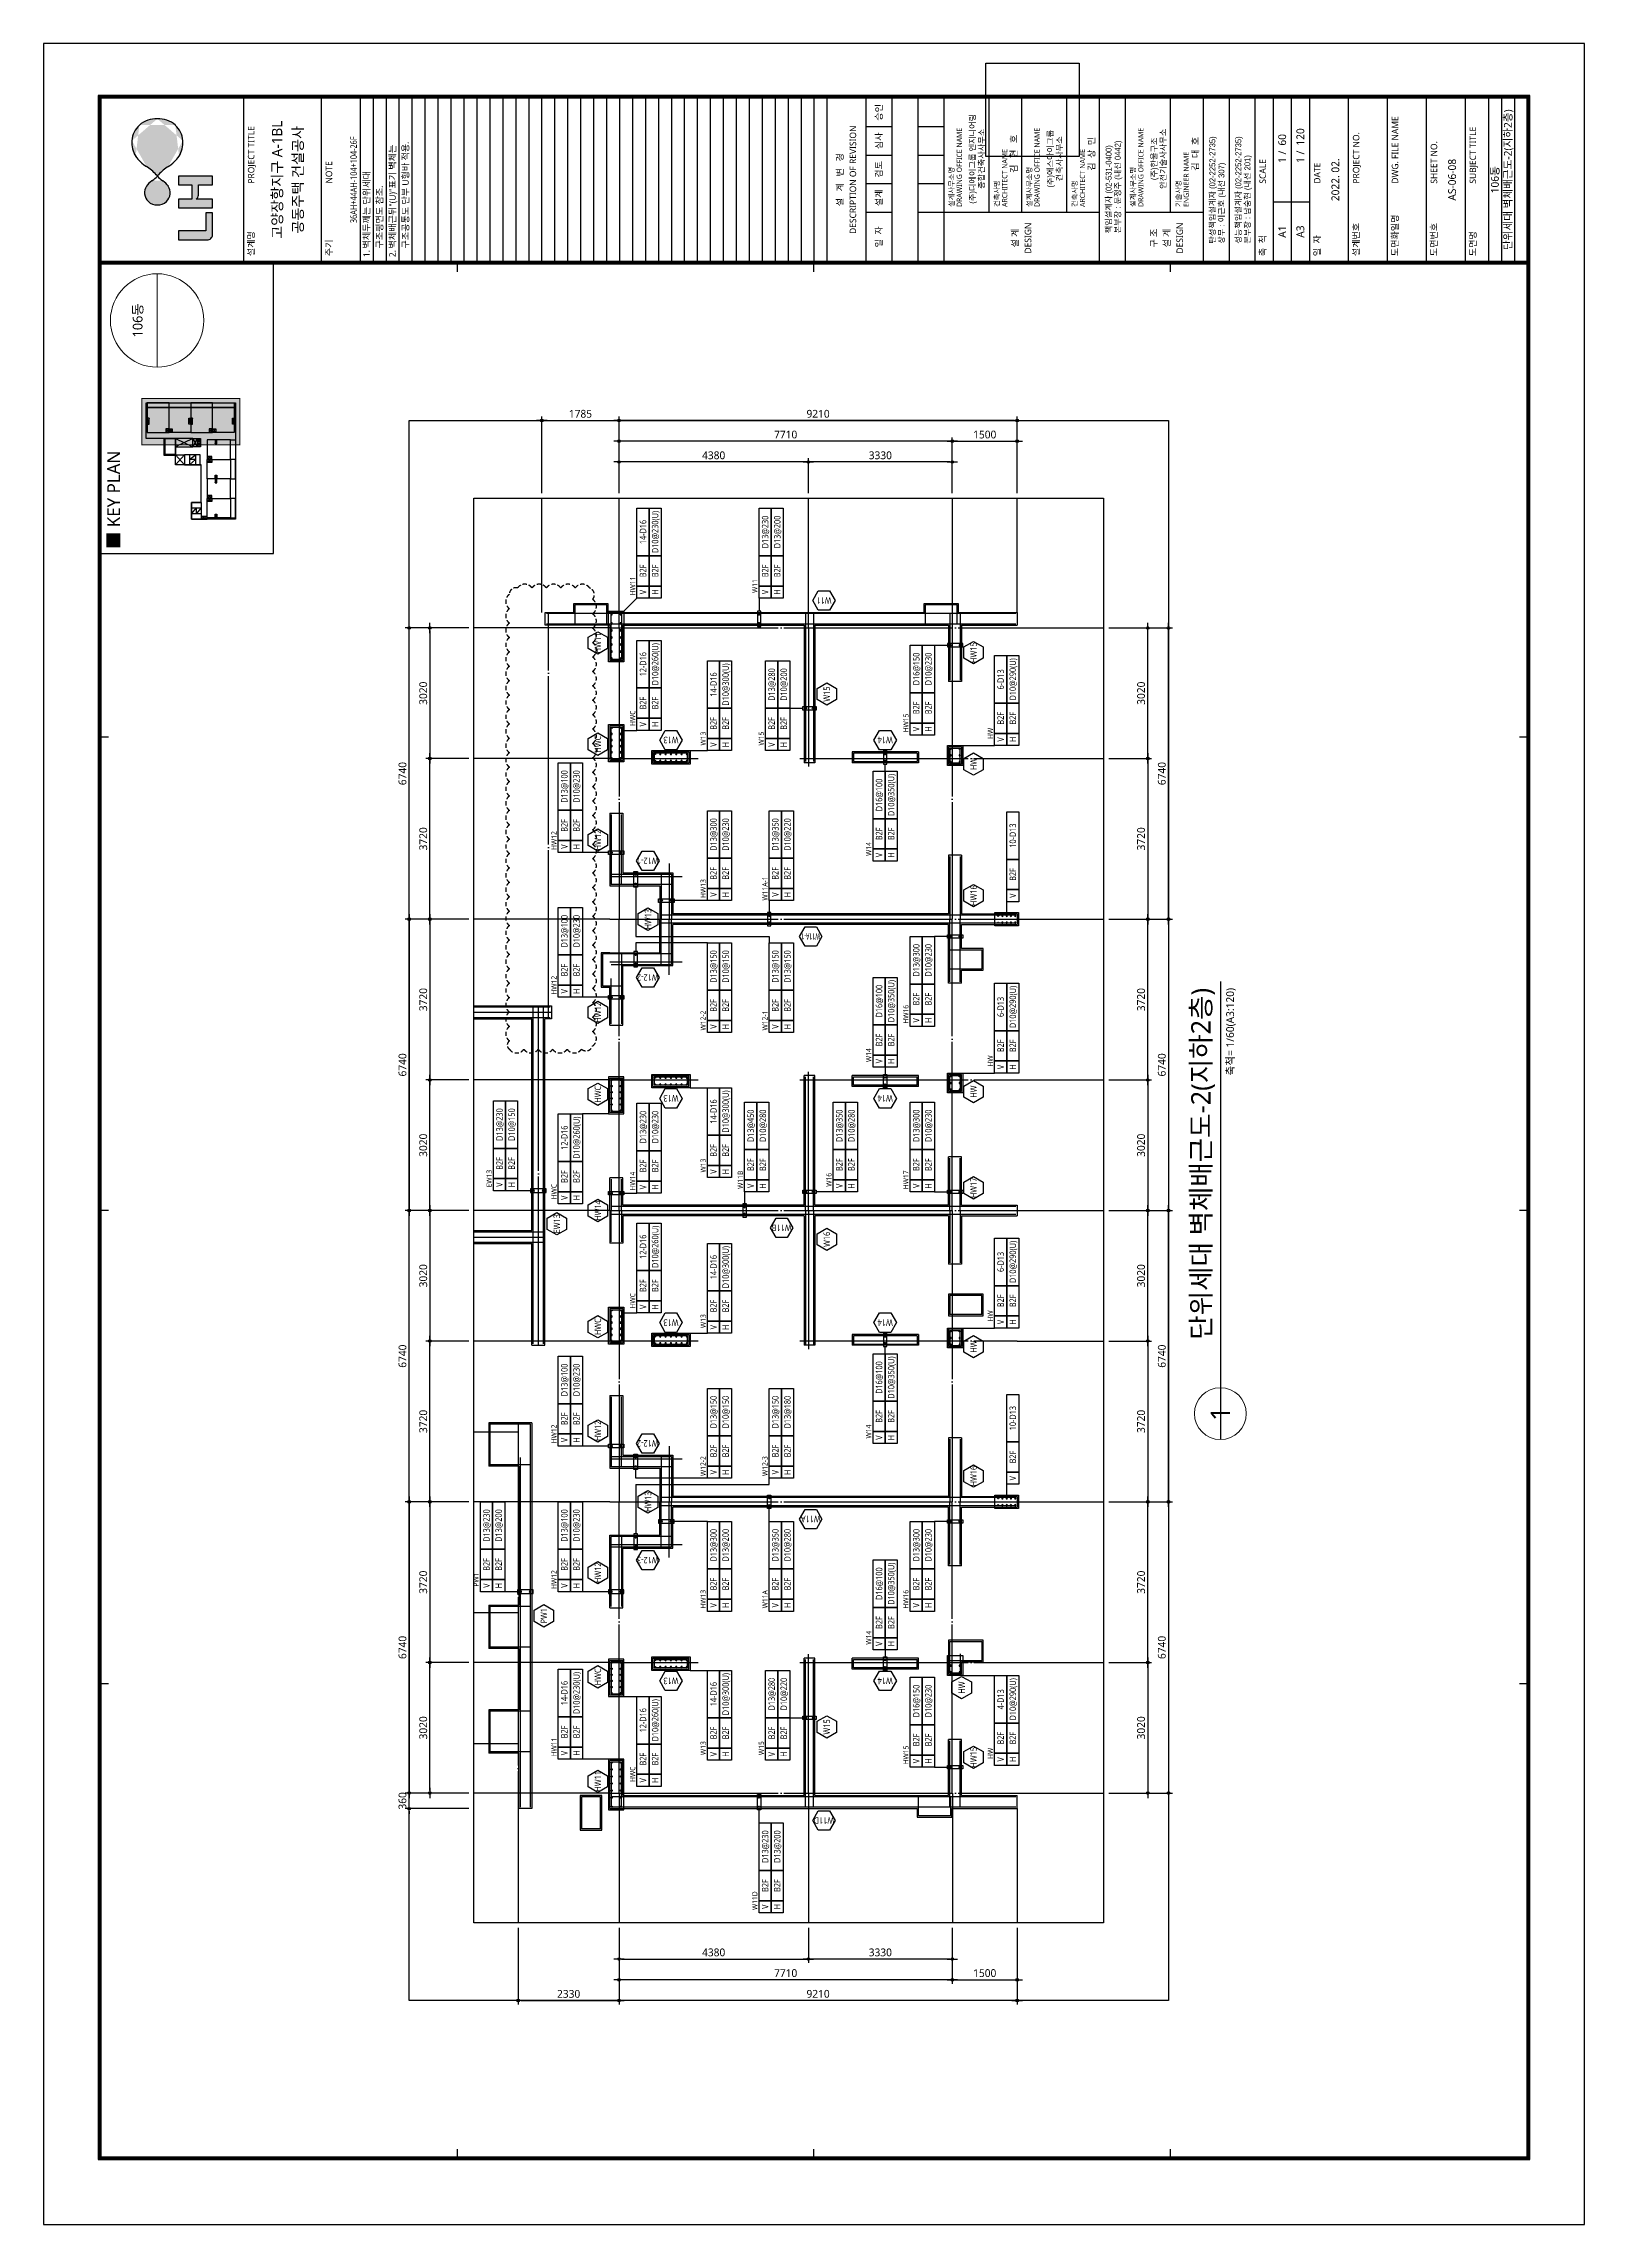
# Model space of a CAD drawing. Header units: millimetres. Extents: x 262481 to 2519995, y -394348 to 364571.
# Drawn here: x 322797 to 358437, y -352129 to -301669 of the extents above; entities that cross this region are included whole.
import ezdxf
from ezdxf.enums import TextEntityAlignment as Align
from ezdxf.xclip import XClip

# ---------------------------------------------------------------- set-up
doc = ezdxf.new("R2010")
doc.units = ezdxf.units.MM
doc.header["$LTSCALE"] = 65
doc.header["$XCLIPFRAME"] = 0
for name, pattern in [('CEN', [62, 60, -1, 0, -1]), ('FORM_고양장항A-1BL-S-성능$0$HID', [2.3, 1.5, -0.8]), ('HID', [2.5, 2, -0.5]), ('XS-벽체$0$CEN', [62, 60, -1, 0, -1]), ('XS-벽체$0$HID', [2.3, 1.5, -0.8])]:
    doc.linetypes.add(name, pattern=pattern)
doc.layers.get('Defpoints').update_dxf_attribs({"color": 145})
for name, color, linetype in [('253', 253, 'Continuous'), ('BAR', 2, 'Continuous'), ('BARR', 1, 'Continuous'), ('BOX', 7, 'Continuous'), ('CEN', 1, 'CEN'), ('DIM', 7, 'Continuous'), ('FORM_고양장항A-1BL-S-성능$0$FORM', 7, 'Continuous'), ('FORM_고양장항A-1BL-S-성능$0$FTEXT', 3, 'Continuous'), ('FORM_고양장항A-1BL-S-성능$0$LH마크', 253, 'Continuous'), ('FORM_고양장항A-1BL-S-성능$0$TEXT', 3, 'Continuous'), ('FORM_고양장항A-1BL-S-성능$0$시흥장현 A-9BL(건축폼)$0$FORM TEXT', 7, 'Continuous'), ('KEY', 4, 'Continuous'), ('LEADER', 7, 'Continuous'), ('M', 7, 'Continuous'), ('NAME-W', 4, 'Continuous'), ('SEC', 11, 'Continuous'), ('TEXT-배근', 3, 'Continuous'), ('XS-벽체$0$BAR', 3, 'Continuous'), ('XS-벽체$0$CEN', 1, 'XS-벽체$0$CEN'), ('XS-벽체$0$TEXT', 3, 'Continuous'), ('XS-벽체$0$WALL', 4, 'Continuous')]:
    doc.layers.add(name, color=color, linetype=linetype)
for name, color, linetype, plot in [('DEFPOINT', 144, 'Continuous', False), ('FORM_고양장항A-1BL-S-성능$0$DEFPOINT', 144, 'Continuous', False), ('XS-벽체$0$1125', 20, 'XS-벽체$0$HID', False), ('XS-벽체$0$1215', 181, 'XS-벽체$0$HID', False), ('XS-벽체$0$DEFPOINT', 144, 'Continuous', False), ('XS-벽체$0$GRID', 166, 'Continuous', False), ('XS-벽체$0$POINT', 7, 'Continuous', False)]:
    doc.layers.add(name, color=color, linetype=linetype, plot=plot)
doc.layers.add('TEXT', color=3, linetype='Continuous', lineweight=9)
doc.styles.add('FORM_고양장항A-1BL-S-성능$0$맑은고딕', font='malgun.ttf')
doc.styles.add('FORM_고양장항A-1BL-S-성능$0$시흥장현 A-9BL(건축폼)$0$FORM-의정부고산(건축)$0$돋움', font='Dotum.ttf')
doc.styles.add('XS-벽체$0$맑은고딕', font='malgun.ttf')
doc.styles.add('맑은고딕', font='malgun.ttf')
doc.dimstyles.new('DIM_60', dxfattribs={"dimscale": 60, "dimtxt": 3, "dimasz": 1, "dimexe": 1.5, "dimexo": 2, "dimgap": 1, "dimtad": 1, "dimdec": 0, "dimzin": 0, "dimdsep": 46, "dimtxsty": '맑은고딕', "dimblk1": 'DIMDOT', "dimblk2": 'DIMDOT', "dimsah": 1, "dimcen": 0.09, "dimdle": 2, "dimclrd": 7, "dimclre": 7, "dimclrt": 3, "dimadec": 0, "dimazin": 0, "dimtfac": 1, "dimtdec": 0, "dimtix": 1, "dimtmove": 2, "dimatfit": 3, "dimldrblk": 'DIMDOT', "dimfxl": 0, "dimtolj": 1, "dimtzin": 0, "dimarcsym": 0})
picture_1 = doc.add_image_def('image1.jpg', size_in_pixel=(2126, 2126))

msp = doc.modelspace()

# ---------------------------------------------------------------- texts
at = {"layer": 'NAME-W', "style": '맑은고딕'}
for s, rotation, width, p in [('W11', 180, 0.7, (340847.2, -314553.8)), ('HW11', 90, 0.7, (335617.4, -315536.3)), ('HW15', 90, 0.7, (344307.4, -315759.7)), ('W15', 90, 0.7, (340912.4, -316718.8)), ('HWC', 90, 0.7, (335617.4, -317878.8)), ('W13', 180, 0.7, (337307.4, -317783.8)), ('W14', 180, 0.7, (342264.9, -317783.8)), ('HW', 90, 0.7, (344307.4, -318338.8)), ('HW12', 90, 0.7, (335617.4, -320095)), ('W12-1', 180, 0.7, (336772.4, -320578.8)), ('HW16', 90, 0.7, (344307.4, -321382.8)), ('HW13', 90, 0.7, (336777.4, -321928.8)), ('W11A-1', 180, 0.5, (340542.4, -322328.8)), ('W12-2', 180, 0.7, (336772.4, -323278.8)), ('HW12', 90, 0.7, (335617.4, -324084)), ('HWC', 90, 0.7, (335617.4, -325978.8)), ('HW', 90, 0.7, (344307.4, -325918.8)), ('W13', 180, 0.7, (337307.4, -326073.8)), ('W14', 180, 0.7, (342264.9, -326073.8)), ('HW17', 90, 0.7, (344307.4, -328145.4)), ('HW14', 90, 0.7, (335617.4, -328668.8)), ('EW13', 90, 0.7, (334667.4, -328975.9)), ('W11B', 180, 0.7, (339869.7, -329068.8)), ('W16', 90, 0.7, (340912.4, -329336.1)), ('HWC', 90, 0.7, (335617.4, -331358.8)), ('W13', 180, 0.7, (337307.4, -331263.8)), ('W14', 180, 0.7, (342264.9, -331263.8)), ('HW', 90, 0.7, (344307.4, -331818.8)), ('HW12', 90, 0.7, (335617.4, -333768.8)), ('W12-2', 180, 0.7, (336772.4, -334058.8)), ('HW16', 90, 0.7, (344307.4, -334814.4)), ('HW13', 90, 0.7, (336777.4, -335408.8)), ('W11A', 180, 0.7, (340542.4, -335808.8)), ('HW12', 90, 0.7, (335617.4, -337048.8)), ('W12-3', 180, 0.7, (336772.4, -336758.8)), ('PW1', 90, 0.7, (334367.4, -338046.3)), ('HWC', 90, 0.7, (335617.4, -339458.8)), ('W13', 180, 0.7, (337307.4, -339553.8)), ('W14', 180, 0.7, (342264.9, -339553.8)), ('HW', 90, 0.7, (344032.4, -339708.6)), ('W15', 90, 0.7, (340912.4, -340618.8)), ('HW15', 90, 0.7, (344307.4, -341320.2)), ('HW11', 90, 0.7, (335617.4, -341876.5)), ('W11D', 180, 0.7, (340847.2, -342783.8))]:
    msp.add_text(s, height=150, rotation=rotation, dxfattribs=dict(at, width=width)).set_placement(p, align=Align.MIDDLE)
at = {"layer": 'TEXT', "style": '맑은고딕'}
for s, height, p in [('단위세대 벽체배근도-2(지하2층)', 180, (356667.4, -304818.8)), ('AS-06-08', 180, (355377.4, -304818.8)), ('106동', 180, (356367.4, -304818.8)), ('106동', 225, (324972.4, -308073.8)), ('1', 450, (350017.4, -333368.8))]:
    msp.add_text(s, height=height, rotation=90, dxfattribs=at).set_placement(p, align=Align.MIDDLE_CENTER)
for s, height, p in [('120', 180, (351867.4, -304028.8)), ('60', 180, (351447.4, -304028.8)), ('■ KEY PLAN', 300, (324417.4, -313368.8))]:
    msp.add_text(s, height=height, rotation=90, dxfattribs=at).set_placement(p, align=Align.MIDDLE_LEFT)
at = {"layer": 'TEXT', "color": 6, "style": '맑은고딕', "width": 0.8}
msp.add_text('36AH+44AH-104+104-26F', height=150, rotation=90, dxfattribs=at).set_placement((329967.4, -304818.8), align=Align.MIDDLE_CENTER)
at = {"layer": 'TEXT', "style": '맑은고딕'}
for s, height, p in [('단위세대 벽체배근도-2(지하2층)', 450, (349567.4, -323518.8)), ('축척= 1/60(A3:120)', 180, (350242.4, -323518.8))]:
    msp.add_text(s, height=height, rotation=90, dxfattribs=at).set_placement(p, align=Align.MIDDLE_RIGHT)
at = {"layer": 'TEXT-배근', "style": '맑은고딕', "width": 0.8}
for s, p in [('14-D16', (336662.4, -312968.8)), ('D10@230(U)', (336942.4, -312968.8)), ('D13@230', (339487.4, -312968.8)), ('B2F', (336662.4, -313868.8)), ('B2F', (336942.4, -313868.8)), ('B2F', (339487.4, -313868.8)), ('B2F', (339767.4, -313868.8)), ('V', (336662.4, -314358.8)), ('H', (336942.4, -314358.8)), ('V', (339487.4, -314358.8)), ('H', (339767.4, -314358.8)), ('12-D16', (336662.4, -316028.8)), ('D10@260(U)', (336942.4, -316028.8)), ('D16@150', (342982.4, -316138.8)), ('D10@230', (343262.4, -316138.8)), ('14-D16', (338292.4, -316498.8)), ('D10@300(U)', (338572.4, -316498.8)), ('D13@280', (339637.4, -316498.8)), ('6-D13', (344934.9, -316378.8)), ('D10@290(U)', (345214.9, -316378.8)), ('B2F', (336662.4, -316928.8)), ('B2F', (336942.4, -316928.8)), ('V', (336662.4, -317418.8)), ('H', (336942.4, -317418.8)), ('B2F', (338292.4, -317398.8)), ('B2F', (338572.4, -317398.8)), ('B2F', (339637.4, -317398.8)), ('B2F', (339917.4, -317398.8)), ('B2F', (342982.4, -317038.8)), ('B2F', (343262.4, -317038.8)), ('B2F', (344934.9, -317278.8)), ('B2F', (345214.9, -317278.8)), ('V', (338292.4, -317888.8)), ('H', (338572.4, -317888.8)), ('V', (339637.4, -317888.8)), ('H', (339917.4, -317888.8)), ('V', (342982.4, -317528.8)), ('H', (343262.4, -317528.8)), ('V', (344934.9, -317768.8)), ('H', (345214.9, -317768.8)), ('D13@100', (334842.4, -318858.8)), ('D10@230', (335122.4, -318858.8)), ('D16@100', (342122.4, -319053.8)), ('D10@350(U)', (342402.4, -319053.8)), ('B2F', (334842.4, -319758.8)), ('B2F', (335122.4, -319758.8)), ('D13@300', (338292.4, -319968.8)), ('D10@230', (338572.4, -319968.8)), ('D13@350', (339722.4, -319968.8)), ('B2F', (342122.4, -319953.8)), ('B2F', (342402.4, -319953.8)), ('10-D13', (345214.9, -319993.8)), ('V', (334842.4, -320248.8)), ('H', (335122.4, -320248.8)), ('V', (342122.4, -320443.8)), ('H', (342402.4, -320443.8)), ('B2F', (338292.4, -320868.8)), ('B2F', (338572.4, -320868.8)), ('B2F', (339722.4, -320868.8)), ('B2F', (340002.4, -320868.8)), ('B2F', (345214.9, -320893.8)), ('V', (338292.4, -321358.8)), ('H', (338572.4, -321358.8)), ('V', (339722.4, -321358.8)), ('H', (340002.4, -321358.8)), ('V', (345214.9, -321383.8)), ('D13@100', (334842.4, -322206.2)), ('D10@230', (335122.4, -322206.2)), ('D13@150', (338292.4, -323023.8)), ('D13@150', (339722.4, -323023.8)), ('D13@300', (342982.4, -322878.8)), ('D10@230', (343262.4, -322878.8)), ('B2F', (334842.4, -323106.2)), ('B2F', (335122.4, -323106.2)), ('D10@350(U)', (342402.4, -323823.8)), ('V', (334842.4, -323596.2)), ('H', (335122.4, -323596.2)), ('B2F', (338292.4, -323923.8)), ('B2F', (338572.4, -323923.8)), ('B2F', (339722.4, -323923.8)), ('B2F', (340002.4, -323923.8)), ('D16@100', (342122.4, -323823.8)), ('B2F', (342982.4, -323778.8)), ('B2F', (343262.4, -323778.8)), ('6-D13', (344934.9, -323958.8)), ('D10@290(U)', (345214.9, -323958.8)), ('V', (338292.4, -324413.8)), ('H', (338572.4, -324413.8)), ('V', (339722.4, -324413.8)), ('H', (340002.4, -324413.8)), ('V', (342982.4, -324268.8)), ('H', (343262.4, -324268.8)), ('B2F', (342122.4, -324723.8)), ('B2F', (342402.4, -324723.8)), ('B2F', (344934.9, -324858.8)), ('B2F', (345214.9, -324858.8)), ('V', (342122.4, -325213.8)), ('H', (342402.4, -325213.8)), ('V', (344934.9, -325348.8)), ('H', (345214.9, -325348.8)), ('D10@300(U)', (338572.4, -326378.8)), ('D13@230', (333342.4, -326681)), ('D13@230', (336662.4, -326738.8)), ('D10@230', (336942.4, -326738.8)), ('14-D16', (338292.4, -326378.8)), ('D13@450', (339152.4, -326708.8)), ('D10@280', (339432.4, -326708.8)), ('D13@350', (341202.4, -326708.8)), ('D10@280', (341482.4, -326708.8)), ('D13@300', (342982.4, -326708.8)), ('D10@230', (343262.4, -326708.8)), ('12-D16', (334842.4, -326983.8)), ('D10@260(U)', (335122.4, -326983.8)), ('B2F', (333342.4, -327581)), ('B2F', (333622.4, -327581)), ('B2F', (338292.4, -327278.8)), ('B2F', (338572.4, -327278.8)), ('B2F', (339152.4, -327608.8)), ('B2F', (339432.4, -327608.8)), ('B2F', (341202.4, -327608.8)), ('B2F', (341482.4, -327608.8)), ('B2F', (342982.4, -327608.8)), ('B2F', (343262.4, -327608.8)), ('B2F', (334842.4, -327883.8)), ('B2F', (335122.4, -327883.8)), ('B2F', (336662.4, -327638.8)), ('B2F', (336942.4, -327638.8)), ('V', (338292.4, -327768.8)), ('H', (338572.4, -327768.8)), ('V', (333342.4, -328071)), ('H', (333622.4, -328071)), ('V', (334842.4, -328373.8)), ('H', (335122.4, -328373.8)), ('V', (336662.4, -328128.8)), ('H', (336942.4, -328128.8)), ('V', (339152.4, -328098.8)), ('H', (339432.4, -328098.8)), ('V', (341202.4, -328098.8)), ('H', (341482.4, -328098.8)), ('V', (342982.4, -328098.8)), ('H', (343262.4, -328098.8)), ('12-D16', (336662.4, -329508.8)), ('D10@260(U)', (336942.4, -329508.8)), ('D10@290(U)', (345214.9, -329858.8)), ('14-D16', (338292.4, -329978.8)), ('D10@300(U)', (338572.4, -329978.8)), ('6-D13', (344934.9, -329858.8)), ('B2F', (336662.4, -330408.8)), ('B2F', (336942.4, -330408.8)), ('V', (336662.4, -330898.8)), ('H', (336942.4, -330898.8)), ('B2F', (338292.4, -330878.8)), ('B2F', (338572.4, -330878.8)), ('B2F', (344934.9, -330758.8)), ('B2F', (345214.9, -330758.8)), ('V', (338292.4, -331368.8)), ('H', (338572.4, -331368.8)), ('V', (344934.9, -331248.8)), ('H', (345214.9, -331248.8)), ('D13@100', (334842.4, -332588.8)), ('D10@230', (335122.4, -332588.8)), ('D16@100', (342122.4, -332533.8)), ('D10@350(U)', (342402.4, -332533.8)), ('D13@150', (338292.4, -333333.8)), ('D13@150', (339722.4, -333333.8)), ('B2F', (334842.4, -333488.8)), ('B2F', (335122.4, -333488.8)), ('B2F', (342122.4, -333433.8)), ('B2F', (342402.4, -333433.8)), ('10-D13', (345214.9, -333473.8)), ('V', (334842.4, -333978.8)), ('H', (335122.4, -333978.8)), ('V', (342122.4, -333923.8)), ('H', (342402.4, -333923.8)), ('B2F', (338292.4, -334233.8)), ('B2F', (338572.4, -334233.8)), ('B2F', (339722.4, -334233.8)), ('B2F', (340002.4, -334233.8)), ('B2F', (345214.9, -334373.8)), ('V', (338292.4, -334723.8)), ('H', (338572.4, -334723.8)), ('V', (339722.4, -334723.8)), ('H', (340002.4, -334723.8)), ('V', (345214.9, -334863.8)), ('D13@230', (333042.4, -335958.8)), ('D13@100', (334842.4, -335958.8)), ('D10@230', (335122.4, -335958.8)), ('D13@300', (338292.4, -336413.8)), ('D13@350', (339722.4, -336413.8)), ('D10@280', (340002.4, -336413.8)), ('D13@300', (342982.4, -336413.8)), ('D10@230', (343262.4, -336413.8)), ('B2F', (333042.4, -336858.8)), ('B2F', (333322.4, -336858.8)), ('B2F', (334842.4, -336858.8)), ('B2F', (335122.4, -336858.8)), ('D16@100', (342122.4, -337303.8)), ('D10@350(U)', (342402.4, -337303.8)), ('V', (333042.4, -337348.8)), ('H', (333322.4, -337348.8)), ('V', (334842.4, -337348.8)), ('H', (335122.4, -337348.8)), ('B2F', (338292.4, -337313.8)), ('B2F', (338572.4, -337313.8)), ('B2F', (339722.4, -337313.8)), ('B2F', (340002.4, -337313.8)), ('B2F', (342982.4, -337313.8)), ('B2F', (343262.4, -337313.8)), ('V', (338292.4, -337803.8)), ('H', (338572.4, -337803.8)), ('V', (339722.4, -337803.8)), ('H', (340002.4, -337803.8)), ('B2F', (342122.4, -338203.8)), ('B2F', (342402.4, -338203.8)), ('V', (342982.4, -337803.8)), ('H', (343262.4, -337803.8)), ('V', (342122.4, -338693.8)), ('H', (342402.4, -338693.8)), ('14-D16', (334842.4, -339833.8)), ('D10@230(U)', (335122.4, -339833.8)), ('D10@300(U)', (338572.4, -339858.8)), ('D13@280', (339637.4, -339858.8)), ('D10@290(U)', (345214.9, -339978.8)), ('D10@260(U)', (336942.4, -340463.8)), ('14-D16', (338292.4, -339858.8)), ('D16@150', (342982.4, -340018.8)), ('D10@230', (343262.4, -340018.8)), ('4-D13', (344934.9, -339978.8)), ('B2F', (334842.4, -340733.8)), ('B2F', (335122.4, -340733.8)), ('12-D16', (336662.4, -340463.8)), ('B2F', (338292.4, -340758.8)), ('B2F', (338572.4, -340758.8)), ('B2F', (339637.4, -340758.8)), ('B2F', (339917.4, -340758.8)), ('B2F', (342982.4, -340918.8)), ('B2F', (343262.4, -340918.8)), ('B2F', (344934.9, -340878.8)), ('B2F', (345214.9, -340878.8)), ('V', (334842.4, -341223.8)), ('H', (335122.4, -341223.8)), ('B2F', (336662.4, -341363.8)), ('B2F', (336942.4, -341363.8)), ('V', (338292.4, -341248.8)), ('H', (338572.4, -341248.8)), ('V', (339637.4, -341248.8)), ('H', (339917.4, -341248.8)), ('V', (342982.4, -341408.8)), ('H', (343262.4, -341408.8)), ('V', (344934.9, -341368.8)), ('H', (345214.9, -341368.8)), ('V', (336662.4, -341853.8)), ('H', (336942.4, -341853.8)), ('D13@230', (339487.4, -343388.8)), ('B2F', (339487.4, -344288.8)), ('B2F', (339767.4, -344288.8)), ('V', (339487.4, -344778.8)), ('H', (339767.4, -344778.8))]:
    msp.add_text(s, height=150, rotation=90, dxfattribs=at).set_placement(p, align=Align.MIDDLE_CENTER)
at = {"layer": 'TEXT-배근', "color": 1, "style": '맑은고딕', "width": 0.8}
for s, p in [('D13@200', (339767.4, -312968.8)), ('D10@200', (339917.4, -316498.8)), ('D10@220', (340002.4, -319968.8)), ('D10@150', (338572.4, -323023.8)), ('D13@150', (340002.4, -323023.8)), ('D10@150', (333622.4, -326681)), ('D10@150', (338572.4, -333333.8)), ('D13@180', (340002.4, -333333.8)), ('D13@200', (333322.4, -335958.8)), ('D13@200', (338572.4, -336413.8)), ('D10@220', (339917.4, -339858.8)), ('D13@200', (339767.4, -343388.8))]:
    msp.add_text(s, height=150, rotation=90, dxfattribs=at).set_placement(p, align=Align.MIDDLE_CENTER)
at = {"layer": 'TEXT-배근', "color": 2, "style": '맑은고딕', "width": 0.8}
for s, p in [('HW11', (336422.4, -314218.8)), ('W11', (339247.4, -314218.8)), ('HWC', (336422.4, -317278.8)), ('HW15', (342742.4, -317388.8)), ('W13', (338052.4, -317748.8)), ('W15', (339397.4, -317748.8)), ('HW', (344694.9, -317628.8)), ('HW12', (334602.4, -320108.8)), ('W14', (341882.4, -320303.8)), ('HW13', (338052.4, -321218.8)), ('W11A-1', (339482.4, -321218.8)), ('HW12', (334602.4, -323456.2)), ('W12-2', (338052.4, -324273.8)), ('W12-1', (339482.4, -324273.8)), ('HW16', (342742.4, -324128.8)), ('W14', (341882.4, -325073.8)), ('HW', (344694.9, -325208.8)), ('EW13', (333102.4, -327931)), ('HW14', (336422.4, -327988.8)), ('W13', (338052.4, -327628.8)), ('W11B', (338912.4, -327958.8)), ('W16', (340962.4, -327958.8)), ('HW17', (342742.4, -327958.8)), ('HWC', (334602.4, -328233.8)), ('HWC', (336422.4, -330758.8)), ('HW', (344694.9, -331108.8)), ('W13', (338052.4, -331228.8)), ('HW12', (334602.4, -333838.8)), ('W14', (341882.4, -333783.8)), ('W12-2', (338052.4, -334583.8)), ('W12-3', (339482.4, -334583.8)), ('HW12', (334602.4, -337208.8)), ('PW1', (332802.4, -337208.8)), ('HW13', (338052.4, -337663.8)), ('W11A', (339482.4, -337663.8)), ('HW16', (342742.4, -337663.8)), ('W14', (341882.4, -338553.8)), ('HW11', (334602.4, -341083.8)), ('W13', (338052.4, -341108.8)), ('W15', (339397.4, -341108.8)), ('HW15', (342742.4, -341268.8)), ('HWC', (336422.4, -341713.8)), ('HW', (344694.9, -341228.8)), ('W11D', (339247.4, -344638.8))]:
    msp.add_text(s, height=120, rotation=90, dxfattribs=at).set_placement(p, align=Align.MIDDLE_CENTER)

# ---------------------------------------------------------------- blocks, each defined once
blk = doc.blocks.new('XS-벽체', base_point=(1093553, 0))
at = {"layer": 'XS-벽체$0$1125'}
for points in [[(85249, 236960, 0.520567), (85226, 237158, 0.520567), (85158, 237346, 0.520567), (85050, 237513, 0.520567), (84906, 237652, 0.520567), (84734, 237753, 0.520567), (84544, 237813, 0.520567), (84345, 237828, 0.520567), (84148, 237797, 0.520567), (83963, 237722, 0.520567), (83800, 237607, 0.520567), (83668, 237458, 0.520567), (83573, 237282, 0.520567), (83521, 237089, 0.520567), (83514, 236890, 0.520567), (83553, 236694, 0.520567), (83635, 236512, 0.520567), (83757, 236354, 0.520567), (83912, 236228, 0.520567), (84091, 236141, 0.520567), (84285, 236096, 0.520567), (84485, 236097, 0.520567), (84679, 236144, 0.520567), (84857, 236234, 0.520567), (85010, 236362, 0.520567), (85130, 236521, 0.520567), (85210, 236704, 0.520567)], [(165249, 236960, 0.520567), (165226, 237158, 0.520567), (165158, 237346, 0.520567), (165050, 237513, 0.520567), (164906, 237652, 0.520567), (164734, 237753, 0.520567), (164544, 237813, 0.520567), (164345, 237828, 0.520567), (164148, 237797, 0.520567), (163963, 237722, 0.520567), (163800, 237607, 0.520567), (163668, 237458, 0.520567), (163573, 237282, 0.520567), (163521, 237089, 0.520567), (163514, 236890, 0.520567), (163553, 236694, 0.520567), (163635, 236512, 0.520567), (163757, 236354, 0.520567), (163912, 236228, 0.520567), (164091, 236141, 0.520567), (164285, 236096, 0.520567), (164485, 236097, 0.520567), (164679, 236144, 0.520567), (164857, 236234, 0.520567), (165010, 236362, 0.520567), (165130, 236521, 0.520567), (165210, 236704, 0.520567)], [(50379, 214050, 0.520567), (50356, 214248, 0.520567), (50288, 214436, 0.520567), (50180, 214603, 0.520567), (50036, 214742, 0.520567), (49864, 214843, 0.520567), (49674, 214903, 0.520567), (49475, 214918, 0.520567), (49278, 214887, 0.520567), (49093, 214812, 0.520567), (48930, 214697, 0.520567), (48798, 214548, 0.520567), (48703, 214372, 0.520567), (48651, 214179, 0.520567), (48644, 213980, 0.520567), (48683, 213784, 0.520567), (48765, 213602, 0.520567), (48887, 213444, 0.520567), (49042, 213318, 0.520567), (49221, 213231, 0.520567), (49415, 213186, 0.520567), (49615, 213187, 0.520567), (49809, 213234, 0.520567), (49987, 213324, 0.520567), (50140, 213452, 0.520567), (50260, 213611, 0.520567), (50340, 213794, 0.520567)], [(134379, 214170, 0.520567), (134356, 214368, 0.520567), (134288, 214556, 0.520567), (134180, 214723, 0.520567), (134036, 214862, 0.520567), (133864, 214963, 0.520567), (133674, 215023, 0.520567), (133475, 215038, 0.520567), (133278, 215007, 0.520567), (133093, 214932, 0.520567), (132930, 214817, 0.520567), (132798, 214668, 0.520567), (132703, 214492, 0.520567), (132651, 214299, 0.520567), (132644, 214100, 0.520567), (132683, 213904, 0.520567), (132765, 213722, 0.520567), (132887, 213564, 0.520567), (133042, 213438, 0.520567), (133221, 213351, 0.520567), (133415, 213306, 0.520567), (133615, 213307, 0.520567), (133809, 213354, 0.520567), (133987, 213444, 0.520567), (134140, 213572, 0.520567), (134260, 213731, 0.520567), (134340, 213914, 0.520567)], [(85249, 210000, 0.520567), (85226, 210198, 0.520567), (85158, 210386, 0.520567), (85050, 210553, 0.520567), (84906, 210692, 0.520567), (84734, 210793, 0.520567), (84544, 210853, 0.520567), (84345, 210868, 0.520567), (84148, 210837, 0.520567), (83963, 210762, 0.520567), (83800, 210647, 0.520567), (83668, 210498, 0.520567), (83573, 210322, 0.520567), (83521, 210129, 0.520567), (83514, 209930, 0.520567), (83553, 209734, 0.520567), (83635, 209552, 0.520567), (83757, 209394, 0.520567), (83912, 209268, 0.520567), (84091, 209181, 0.520567), (84285, 209136, 0.520567), (84485, 209137, 0.520567), (84679, 209184, 0.520567), (84857, 209274, 0.520567), (85010, 209402, 0.520567), (85130, 209561, 0.520567), (85210, 209744, 0.520567)], [(165249, 210000, 0.520567), (165226, 210198, 0.520567), (165158, 210386, 0.520567), (165050, 210553, 0.520567), (164906, 210692, 0.520567), (164734, 210793, 0.520567), (164544, 210853, 0.520567), (164345, 210868, 0.520567), (164148, 210837, 0.520567), (163963, 210762, 0.520567), (163800, 210647, 0.520567), (163668, 210498, 0.520567), (163573, 210322, 0.520567), (163521, 210129, 0.520567), (163514, 209930, 0.520567), (163553, 209734, 0.520567), (163635, 209552, 0.520567), (163757, 209394, 0.520567), (163912, 209268, 0.520567), (164091, 209181, 0.520567), (164285, 209136, 0.520567), (164485, 209137, 0.520567), (164679, 209184, 0.520567), (164857, 209274, 0.520567), (165010, 209402, 0.520567), (165130, 209561, 0.520567), (165210, 209744, 0.520567)]]:
    blk.add_lwpolyline(points, format="xyb", close=True, dxfattribs=at)
at = {"layer": 'XS-벽체$0$1215'}
for points in [[(123900, 541344, 0.520567), (124233, 541344, 0.520567), (124567, 541344, 0.520567), (124900, 541344, 0.520567), (125233, 541344, 0.520567), (125567, 541344, 0.520567), (125900, 541344, 0.520567), (126233, 541344, 0.520567), (126567, 541344, 0.520567), (126900, 541344, 0.520567), (127233, 541344, 0.520567), (127567, 541344, 0.520567), (127900, 541344, 0.520567), (128233, 541344, 0.520567), (128567, 541344, 0.520567), (128900, 541344, 0.520567), (129233, 541344, 0.520567), (129567, 541344, 0.520567), (129900, 541344, 0.520567), (130233, 541344, 0.520567), (130567, 541344, 0.520567), (130900, 541344, 0.520567), (131233, 541344, 0.520567), (131567, 541344, 0.520567), (131900, 541344, 0.520567), (132233, 541344, 0.520567), (132567, 541344, 0.520567), (132900, 541344, 0.520567), (133233, 541344, 0.520567), (133567, 541344, 0.520567), (133900, 541344, 0.520567), (134233, 541344, 0.520567), (134567, 541344, 0.520567), (134900, 541344, 0.520567), (135233, 541344, 0.520567), (135567, 541344, 0.520567), (135900, 541344, 0.520567), (136233, 541344, 0.520567), (136567, 541344, 0.520567), (136900, 541344, 0.520567), (137233, 541344, 0.520567), (137567, 541344, 0.520567), (137900, 541344, 0.520567), (138233, 541344, 0.520567), (138567, 541344, 0.520567), (138900, 541344, 0.520567), (139233, 541344, 0.520567), (139567, 541344, 0.520567), (139900, 541344, 0.520567), (140233, 541344, 0.520567), (140567, 541344, 0.520567), (140900, 541344, 0.520567), (141233, 541344, 0.520567), (141567, 541344, 0.520567), (141900, 541344, 0.520567), (142233, 541344, 0.520567), (142567, 541344, 0.520567), (142900, 541344, 0.520567), (143233, 541344, 0.520567), (143567, 541344, 0.520567), (143900, 541344, 0.520567), (144233, 541344, 0.520567), (144567, 541344, 0.520567), (144900, 541344, 0.520567), (145233, 541344, 0.520567), (145567, 541344, 0.520567), (145900, 541344, 0.520567), (146233, 541344, 0.520567), (146567, 541344, 0.520567), (146900, 541344, 0.520567), (147233, 541344, 0.520567), (147567, 541344, 0.520567), (147900, 541344, 0.520567), (148233, 541344, 0.520567), (148567, 541344, 0.520567), (148900, 541344, 0.520567), (149233, 541344, 0.520567), (149567, 541344, 0.520567), (149900, 541344, 0.520567), (150233, 541344, 0.520567), (150567, 541344, 0.520567), (150900, 541344, 0.520567), (151233, 541344, 0.520567), (151567, 541344, 0.520567), (151900, 541344, 0.520567), (152233, 541344, 0.520567), (152567, 541344, 0.520567), (152900, 541344, 0.520567), (153233, 541344, 0.520567), (153567, 541344, 0.520567), (153900, 541344, 0.520567), (154233, 541344, 0.520567), (154567, 541344, 0.520567), (154900, 541344, 0.520567), (155233, 541344, 0.520567), (155567, 541344, 0.520567), (155900, 541344, 0.520567), (156233, 541344, 0.520567), (156567, 541344, 0.520567), (156900, 541344, 0.520567), (157233, 541344, 0.520567), (157567, 541344, 0.520567), (157900, 541344, 0.520567), (158233, 541344, 0.520567), (158567, 541344, 0.520567), (158900, 541344, 0.520567), (159233, 541344, 0.520567), (159567, 541344, 0.520567), (159900, 541344, 0.520567), (160233, 541344, 0.520567), (160567, 541344, 0.520567), (160900, 541344, 0.520567), (161233, 541344, 0.520567), (161567, 541344, 0.520567), (161900, 541344, 0.520567), (162233, 541344, 0.520567), (162567, 541344, 0.520567), (162900, 541344, 0.520567), (163233, 541344, 0.520567), (163567, 541344, 0.520567), (163900, 541344, 0.520567), (164233, 541344, 0.520567), (164567, 541344, 0.520567), (164900, 541344, 0.520567), (165233, 541344, 0.520567), (165567, 541344, 0.520567), (165900, 541344, 0.520567), (166233, 541344, 0.520567), (166567, 541344, 0.520567), (166900, 541344, 0.520567), (167233, 541344, 0.520567), (167567, 541344, 0.520567), (167900, 541344, 0.520567), (168233, 541344, 0.520567), (168567, 541344, 0.520567), (168900, 541344, 0.520567), (169233, 541344, 0.520567), (169567, 541344, 0.520567), (169900, 541344, 0.520567), (170233, 541344, 0.520567), (170567, 541344, 0.520567), (170900, 541344, 0.520567), (171233, 541344, 0.520567), (171567, 541344, 0.520567), (171900, 541344, 0.520567), (172233, 541344, 0.520567), (172567, 541344, 0.520567), (172900, 541344, 0.520567), (173233, 541344, 0.520567), (173567, 541344, 0.520567), (173900, 541344, 0.520567), (174233, 541344, 0.520567), (174567, 541344, 0.520567), (174900, 541344, 0.520567), (175233, 541344, 0.520567), (175489, 541422, 0.520567), (175489, 541755, 0.520567), (175489, 542089, 0.520567), (175489, 542422, 0.520567), (175489, 542755, 0.520567), (175489, 543089, 0.520567), (175489, 543422, 0.520567), (175489, 543755, 0.520567), (175341, 543941, 0.520567), (175008, 543941, 0.520567), (174675, 543941, 0.520567), (174341, 543941, 0.520567), (174008, 543941, 0.520567), (173675, 543941, 0.520567), (173341, 543941, 0.520567), (173008, 543941, 0.520567), (172675, 543941, 0.520567), (172341, 543941, 0.520567), (172008, 543941, 0.520567), (171675, 543941, 0.520567), (171341, 543941, 0.520567), (171008, 543941, 0.520567), (170675, 543941, 0.520567), (170341, 543941, 0.520567), (170008, 543941, 0.520567), (169675, 543941, 0.520567), (169341, 543941, 0.520567), (169008, 543941, 0.520567), (168675, 543941, 0.520567), (168341, 543941, 0.520567), (168008, 543941, 0.520567), (167675, 543941, 0.520567), (167341, 543941, 0.520567), (167008, 543941, 0.520567), (166675, 543941, 0.520567), (166341, 543941, 0.520567), (166008, 543941, 0.520567), (165675, 543941, 0.520567), (165341, 543941, 0.520567), (165008, 543941, 0.520567), (164675, 543941, 0.520567), (164341, 543941, 0.520567), (164008, 543941, 0.520567), (163675, 543941, 0.520567), (163341, 543941, 0.520567), (163008, 543941, 0.520567), (162675, 543941, 0.520567), (162341, 543941, 0.520567), (162008, 543941, 0.520567), (161675, 543941, 0.520567), (161341, 543941, 0.520567), (161008, 543941, 0.520567), (160675, 543941, 0.520567), (160341, 543941, 0.520567), (160008, 543941, 0.520567), (159675, 543941, 0.520567), (159341, 543941, 0.520567), (159008, 543941, 0.520567), (158675, 543941, 0.520567), (158341, 543941, 0.520567), (158008, 543941, 0.520567), (157675, 543941, 0.520567), (157341, 543941, 0.520567), (157008, 543941, 0.520567), (156675, 543941, 0.520567), (156341, 543941, 0.520567), (156008, 543941, 0.520567), (155675, 543941, 0.520567), (155341, 543941, 0.520567), (155008, 543941, 0.520567), (154675, 543941, 0.520567), (154341, 543941, 0.520567), (154008, 543941, 0.520567), (153675, 543941, 0.520567), (153341, 543941, 0.520567), (153008, 543941, 0.520567), (152675, 543941, 0.520567), (152341, 543941, 0.520567), (152008, 543941, 0.520567), (151675, 543941, 0.520567), (151341, 543941, 0.520567), (151008, 543941, 0.520567), (150675, 543941, 0.520567), (150341, 543941, 0.520567), (150008, 543941, 0.520567), (149675, 543941, 0.520567), (149341, 543941, 0.520567), (149008, 543941, 0.520567), (148675, 543941, 0.520567), (148341, 543941, 0.520567), (148008, 543941, 0.520567), (147675, 543941, 0.520567), (147341, 543941, 0.520567), (147008, 543941, 0.520567), (146675, 543941, 0.520567), (146341, 543941, 0.520567), (146008, 543941, 0.520567), (145675, 543941, 0.520567), (145341, 543941, 0.520567), (145008, 543941, 0.520567), (144675, 543941, 0.520567), (144341, 543941, 0.520567), (144008, 543941, 0.520567), (143675, 543941, 0.520567), (143341, 543941, 0.520567), (143008, 543941, 0.520567), (142675, 543941, 0.520567), (142341, 543941, 0.520567), (142008, 543941, 0.520567), (141675, 543941, 0.520567), (141341, 543941, 0.520567), (141008, 543941, 0.520567), (140675, 543941, 0.520567), (140341, 543941, 0.520567), (140008, 543941, 0.520567), (139675, 543941, 0.520567), (139341, 543941, 0.520567), (139008, 543941, 0.520567), (138675, 543941, 0.520567), (138341, 543941, 0.520567), (138008, 543941, 0.520567), (137675, 543941, 0.520567), (137341, 543941, 0.520567), (137008, 543941, 0.520567), (136675, 543941, 0.520567), (136341, 543941, 0.520567), (136008, 543941, 0.520567), (135675, 543941, 0.520567), (135341, 543941, 0.520567), (135008, 543941, 0.520567), (134675, 543941, 0.520567), (134341, 543941, 0.520567), (134008, 543941, 0.520567), (133675, 543941, 0.520567), (133341, 543941, 0.520567), (133008, 543941, 0.520567), (132675, 543941, 0.520567), (132341, 543941, 0.520567), (132008, 543941, 0.520567), (131675, 543941, 0.520567), (131341, 543941, 0.520567), (131008, 543941, 0.520567), (130675, 543941, 0.520567), (130341, 543941, 0.520567), (130008, 543941, 0.520567), (129675, 543941, 0.520567), (129341, 543941, 0.520567), (129008, 543941, 0.520567), (128675, 543941, 0.520567), (128341, 543941, 0.520567), (128008, 543941, 0.520567), (127675, 543941, 0.520567), (127341, 543941, 0.520567), (127008, 543941, 0.520567), (126675, 543941, 0.520567), (126341, 543941, 0.520567), (126008, 543941, 0.520567), (125675, 543941, 0.520567), (125341, 543941, 0.520567), (125008, 543941, 0.520567), (124675, 543941, 0.520567), (124341, 543941, 0.520567), (124008, 543941, 0.520567), (123900, 543716, 0.520567), (123900, 543383, 0.520567), (123900, 543049, 0.520567), (123900, 542716, 0.520567), (123900, 542383, 0.520567), (123900, 542049, 0.520567), (123900, 541716, 0.520567)], [(430506, 541344, 0.520567), (430840, 541344, 0.520567), (431173, 541344, 0.520567), (431506, 541344, 0.520567), (431840, 541344, 0.520567), (432173, 541344, 0.520567), (432506, 541344, 0.520567), (432840, 541344, 0.520567), (433173, 541344, 0.520567), (433506, 541344, 0.520567), (433840, 541344, 0.520567), (434173, 541344, 0.520567), (434506, 541344, 0.520567), (434840, 541344, 0.520567), (435173, 541344, 0.520567), (435506, 541344, 0.520567), (435840, 541344, 0.520567), (436173, 541344, 0.520567), (436506, 541344, 0.520567), (436840, 541344, 0.520567), (437173, 541344, 0.520567), (437506, 541344, 0.520567), (437840, 541344, 0.520567), (438173, 541344, 0.520567), (438506, 541344, 0.520567), (438840, 541344, 0.520567), (439173, 541344, 0.520567), (439506, 541344, 0.520567), (439840, 541344, 0.520567), (440173, 541344, 0.520567), (440506, 541344, 0.520567), (440840, 541344, 0.520567), (441173, 541344, 0.520567), (441506, 541344, 0.520567), (441840, 541344, 0.520567), (442173, 541344, 0.520567), (442506, 541344, 0.520567), (442840, 541344, 0.520567), (443173, 541344, 0.520567), (443506, 541344, 0.520567), (443840, 541344, 0.520567), (444173, 541344, 0.520567), (444506, 541344, 0.520567), (444840, 541344, 0.520567), (445173, 541344, 0.520567), (445506, 541344, 0.520567), (445840, 541344, 0.520567), (446173, 541344, 0.520567), (446506, 541344, 0.520567), (446840, 541344, 0.520567), (447173, 541344, 0.520567), (447506, 541344, 0.520567), (447840, 541344, 0.520567), (448173, 541344, 0.520567), (448506, 541344, 0.520567), (448840, 541344, 0.520567), (449173, 541344, 0.520567), (449506, 541344, 0.520567), (449840, 541344, 0.520567), (450173, 541344, 0.520567), (450506, 541344, 0.520567), (450840, 541344, 0.520567), (451173, 541344, 0.520567), (451506, 541344, 0.520567), (451840, 541344, 0.520567), (452173, 541344, 0.520567), (452506, 541344, 0.520567), (452840, 541344, 0.520567), (453173, 541344, 0.520567), (453506, 541344, 0.520567), (453840, 541344, 0.520567), (454173, 541344, 0.520567), (454506, 541344, 0.520567), (454840, 541344, 0.520567), (455173, 541344, 0.520567), (455506, 541344, 0.520567), (455840, 541344, 0.520567), (456173, 541344, 0.520567), (456506, 541344, 0.520567), (456840, 541344, 0.520567), (457173, 541344, 0.520567), (457506, 541344, 0.520567), (457840, 541344, 0.520567), (458173, 541344, 0.520567), (458506, 541344, 0.520567), (458840, 541344, 0.520567), (459173, 541344, 0.520567), (459506, 541344, 0.520567), (459840, 541344, 0.520567), (460173, 541344, 0.520567), (460506, 541344, 0.520567), (460840, 541344, 0.520567), (461173, 541344, 0.520567), (461506, 541344, 0.520567), (461840, 541344, 0.520567), (462173, 541344, 0.520567), (462506, 541344, 0.520567), (462840, 541344, 0.520567), (463173, 541344, 0.520567), (463506, 541344, 0.520567), (463840, 541344, 0.520567), (464173, 541344, 0.520567), (464506, 541344, 0.520567), (464840, 541344, 0.520567), (465173, 541344, 0.520567), (465506, 541344, 0.520567), (465840, 541344, 0.520567), (466173, 541344, 0.520567), (466506, 541344, 0.520567), (466840, 541344, 0.520567), (467173, 541344, 0.520567), (467506, 541344, 0.520567), (467840, 541344, 0.520567), (468173, 541344, 0.520567), (468506, 541344, 0.520567), (468840, 541344, 0.520567), (469173, 541344, 0.520567), (469506, 541344, 0.520567), (469840, 541344, 0.520567), (470173, 541344, 0.520567), (470506, 541344, 0.520567), (470840, 541344, 0.520567), (471173, 541344, 0.520567), (471506, 541344, 0.520567), (471840, 541344, 0.520567), (472173, 541344, 0.520567), (472506, 541344, 0.520567), (472840, 541344, 0.520567), (473173, 541344, 0.520567), (473506, 541344, 0.520567), (473840, 541344, 0.520567), (474173, 541344, 0.520567), (474506, 541344, 0.520567), (474840, 541344, 0.520567), (475173, 541344, 0.520567), (475506, 541344, 0.520567), (475840, 541344, 0.520567), (476173, 541344, 0.520567), (476506, 541344, 0.520567), (476840, 541344, 0.520567), (477173, 541344, 0.520567), (477506, 541344, 0.520567), (477840, 541344, 0.520567), (478173, 541344, 0.520567), (478506, 541344, 0.520567), (478840, 541344, 0.520567), (479173, 541344, 0.520567), (479506, 541344, 0.520567), (479840, 541344, 0.520567), (480173, 541344, 0.520567), (480506, 541344, 0.520567), (480840, 541344, 0.520567), (481173, 541344, 0.520567), (481506, 541344, 0.520567), (481840, 541344, 0.520567), (482095, 541422, 0.520567), (482095, 541755, 0.520567), (482095, 542089, 0.520567), (482095, 542422, 0.520567), (482095, 542755, 0.520567), (482095, 543089, 0.520567), (482095, 543422, 0.520567), (482095, 543755, 0.520567), (481948, 543941, 0.520567), (481614, 543941, 0.520567), (481281, 543941, 0.520567), (480948, 543941, 0.520567), (480614, 543941, 0.520567), (480281, 543941, 0.520567), (479948, 543941, 0.520567), (479614, 543941, 0.520567), (479281, 543941, 0.520567), (478948, 543941, 0.520567), (478614, 543941, 0.520567), (478281, 543941, 0.520567), (477948, 543941, 0.520567), (477614, 543941, 0.520567), (477281, 543941, 0.520567), (476948, 543941, 0.520567), (476614, 543941, 0.520567), (476281, 543941, 0.520567), (475948, 543941, 0.520567), (475614, 543941, 0.520567), (475281, 543941, 0.520567), (474948, 543941, 0.520567), (474614, 543941, 0.520567), (474281, 543941, 0.520567), (473948, 543941, 0.520567), (473614, 543941, 0.520567), (473281, 543941, 0.520567), (472948, 543941, 0.520567), (472614, 543941, 0.520567), (472281, 543941, 0.520567), (471948, 543941, 0.520567), (471614, 543941, 0.520567), (471281, 543941, 0.520567), (470948, 543941, 0.520567), (470614, 543941, 0.520567), (470281, 543941, 0.520567), (469948, 543941, 0.520567), (469614, 543941, 0.520567), (469281, 543941, 0.520567), (468948, 543941, 0.520567), (468614, 543941, 0.520567), (468281, 543941, 0.520567), (467948, 543941, 0.520567), (467614, 543941, 0.520567), (467281, 543941, 0.520567), (466948, 543941, 0.520567), (466614, 543941, 0.520567), (466281, 543941, 0.520567), (465948, 543941, 0.520567), (465614, 543941, 0.520567), (465281, 543941, 0.520567), (464948, 543941, 0.520567), (464614, 543941, 0.520567), (464281, 543941, 0.520567), (463948, 543941, 0.520567), (463614, 543941, 0.520567), (463281, 543941, 0.520567), (462948, 543941, 0.520567), (462614, 543941, 0.520567), (462281, 543941, 0.520567), (461948, 543941, 0.520567), (461614, 543941, 0.520567), (461281, 543941, 0.520567), (460948, 543941, 0.520567), (460614, 543941, 0.520567), (460281, 543941, 0.520567), (459948, 543941, 0.520567), (459614, 543941, 0.520567), (459281, 543941, 0.520567), (458948, 543941, 0.520567), (458614, 543941, 0.520567), (458281, 543941, 0.520567), (457948, 543941, 0.520567), (457614, 543941, 0.520567), (457281, 543941, 0.520567), (456948, 543941, 0.520567), (456614, 543941, 0.520567), (456281, 543941, 0.520567), (455948, 543941, 0.520567), (455614, 543941, 0.520567), (455281, 543941, 0.520567), (454948, 543941, 0.520567), (454614, 543941, 0.520567), (454281, 543941, 0.520567), (453948, 543941, 0.520567), (453614, 543941, 0.520567), (453281, 543941, 0.520567), (452948, 543941, 0.520567), (452614, 543941, 0.520567), (452281, 543941, 0.520567), (451948, 543941, 0.520567), (451614, 543941, 0.520567), (451281, 543941, 0.520567), (450948, 543941, 0.520567), (450614, 543941, 0.520567), (450281, 543941, 0.520567), (449948, 543941, 0.520567), (449614, 543941, 0.520567), (449281, 543941, 0.520567), (448948, 543941, 0.520567), (448614, 543941, 0.520567), (448281, 543941, 0.520567), (447948, 543941, 0.520567), (447614, 543941, 0.520567), (447281, 543941, 0.520567), (446948, 543941, 0.520567), (446614, 543941, 0.520567), (446281, 543941, 0.520567), (445948, 543941, 0.520567), (445614, 543941, 0.520567), (445281, 543941, 0.520567), (444948, 543941, 0.520567), (444614, 543941, 0.520567), (444281, 543941, 0.520567), (443948, 543941, 0.520567), (443614, 543941, 0.520567), (443281, 543941, 0.520567), (442948, 543941, 0.520567), (442614, 543941, 0.520567), (442281, 543941, 0.520567), (441948, 543941, 0.520567), (441614, 543941, 0.520567), (441281, 543941, 0.520567), (440948, 543941, 0.520567), (440614, 543941, 0.520567), (440281, 543941, 0.520567), (439948, 543941, 0.520567), (439614, 543941, 0.520567), (439281, 543941, 0.520567), (438948, 543941, 0.520567), (438614, 543941, 0.520567), (438281, 543941, 0.520567), (437948, 543941, 0.520567), (437614, 543941, 0.520567), (437281, 543941, 0.520567), (436948, 543941, 0.520567), (436614, 543941, 0.520567), (436281, 543941, 0.520567), (435948, 543941, 0.520567), (435614, 543941, 0.520567), (435281, 543941, 0.520567), (434948, 543941, 0.520567), (434614, 543941, 0.520567), (434281, 543941, 0.520567), (433948, 543941, 0.520567), (433614, 543941, 0.520567), (433281, 543941, 0.520567), (432948, 543941, 0.520567), (432614, 543941, 0.520567), (432281, 543941, 0.520567), (431948, 543941, 0.520567), (431614, 543941, 0.520567), (431281, 543941, 0.520567), (430948, 543941, 0.520567), (430614, 543941, 0.520567), (430506, 543716, 0.520567), (430506, 543383, 0.520567), (430506, 543049, 0.520567), (430506, 542716, 0.520567), (430506, 542383, 0.520567), (430506, 542049, 0.520567), (430506, 541716, 0.520567)], [(99056, 521309, 0.520567), (99390, 521309, 0.520567), (99723, 521309, 0.520567), (100056, 521309, 0.520567), (100390, 521309, 0.520567), (100723, 521309, 0.520567), (100981, 521385, 0.520567), (100981, 521718, 0.520567), (100981, 522051, 0.520567), (100981, 522385, 0.520567), (100981, 522718, 0.520567), (100981, 523051, 0.520567), (100981, 523385, 0.520567), (100981, 523718, 0.520567), (100981, 524051, 0.520567), (100981, 524385, 0.520567), (100981, 524718, 0.520567), (100981, 525051, 0.520567), (100981, 525385, 0.520567), (100981, 525718, 0.520567), (100981, 526051, 0.520567), (100981, 526385, 0.520567), (100981, 526718, 0.520567), (100981, 527051, 0.520567), (100981, 527385, 0.520567), (100981, 527718, 0.520567), (100981, 528051, 0.520567), (100981, 528385, 0.520567), (100981, 528718, 0.520567), (100981, 529051, 0.520567), (100981, 529385, 0.520567), (100981, 529718, 0.520567), (100981, 530051, 0.520567), (100981, 530385, 0.520567), (100981, 530718, 0.520567), (100981, 531051, 0.520567), (100981, 531385, 0.520567), (100981, 531718, 0.520567), (100911, 531982, 0.520567), (100578, 531982, 0.520567), (100244, 531982, 0.520567), (99911, 531982, 0.520567), (99578, 531982, 0.520567), (99244, 531982, 0.520567), (99056, 531836, 0.520567), (99056, 531503, 0.520567), (99056, 531170, 0.520567), (99056, 530836, 0.520567), (99056, 530503, 0.520567), (99056, 530170, 0.520567), (99056, 529836, 0.520567), (99056, 529503, 0.520567), (99056, 529170, 0.520567), (99056, 528836, 0.520567), (99056, 528503, 0.520567), (99056, 528170, 0.520567), (99056, 527836, 0.520567), (99056, 527503, 0.520567), (99056, 527170, 0.520567), (99056, 526836, 0.520567), (99056, 526503, 0.520567), (99056, 526170, 0.520567), (99056, 525836, 0.520567), (99056, 525503, 0.520567), (99056, 525170, 0.520567), (99056, 524836, 0.520567), (99056, 524503, 0.520567), (99056, 524170, 0.520567), (99056, 523836, 0.520567), (99056, 523503, 0.520567), (99056, 523170, 0.520567), (99056, 522836, 0.520567), (99056, 522503, 0.520567), (99056, 522170, 0.520567), (99056, 521836, 0.520567), (99056, 521503, 0.520567)], [(405663, 521309, 0.520567), (405996, 521309, 0.520567), (406329, 521309, 0.520567), (406663, 521309, 0.520567), (406996, 521309, 0.520567), (407329, 521309, 0.520567), (407587, 521385, 0.520567), (407587, 521718, 0.520567), (407587, 522051, 0.520567), (407587, 522385, 0.520567), (407587, 522718, 0.520567), (407587, 523051, 0.520567), (407587, 523385, 0.520567), (407587, 523718, 0.520567), (407587, 524051, 0.520567), (407587, 524385, 0.520567), (407587, 524718, 0.520567), (407587, 525051, 0.520567), (407587, 525385, 0.520567), (407587, 525718, 0.520567), (407587, 526051, 0.520567), (407587, 526385, 0.520567), (407587, 526718, 0.520567), (407587, 527051, 0.520567), (407587, 527385, 0.520567), (407587, 527718, 0.520567), (407587, 528051, 0.520567), (407587, 528385, 0.520567), (407587, 528718, 0.520567), (407587, 529051, 0.520567), (407587, 529385, 0.520567), (407587, 529718, 0.520567), (407587, 530051, 0.520567), (407587, 530385, 0.520567), (407587, 530718, 0.520567), (407587, 531051, 0.520567), (407587, 531385, 0.520567), (407587, 531718, 0.520567), (407517, 531982, 0.520567), (407184, 531982, 0.520567), (406851, 531982, 0.520567), (406517, 531982, 0.520567), (406184, 531982, 0.520567), (405851, 531982, 0.520567), (405663, 531836, 0.520567), (405663, 531503, 0.520567), (405663, 531170, 0.520567), (405663, 530836, 0.520567), (405663, 530503, 0.520567), (405663, 530170, 0.520567), (405663, 529836, 0.520567), (405663, 529503, 0.520567), (405663, 529170, 0.520567), (405663, 528836, 0.520567), (405663, 528503, 0.520567), (405663, 528170, 0.520567), (405663, 527836, 0.520567), (405663, 527503, 0.520567), (405663, 527170, 0.520567), (405663, 526836, 0.520567), (405663, 526503, 0.520567), (405663, 526170, 0.520567), (405663, 525836, 0.520567), (405663, 525503, 0.520567), (405663, 525170, 0.520567), (405663, 524836, 0.520567), (405663, 524503, 0.520567), (405663, 524170, 0.520567), (405663, 523836, 0.520567), (405663, 523503, 0.520567), (405663, 523170, 0.520567), (405663, 522836, 0.520567), (405663, 522503, 0.520567), (405663, 522170, 0.520567), (405663, 521836, 0.520567), (405663, 521503, 0.520567)], [(74234, 518298, -0.520567), (74567, 518298, -0.520567), (74901, 518298, -0.520567), (75234, 518298, -0.520567), (75567, 518298, -0.520567), (75901, 518298, -0.520567), (76234, 518298, -0.520567), (76567, 518298, -0.520567), (76901, 518298, -0.520567), (77234, 518298, -0.520567), (77567, 518298, -0.520567), (77901, 518298, -0.520567), (78234, 518298, -0.520567), (78567, 518298, -0.520567), (78901, 518298, -0.520567), (79234, 518298, -0.520567), (79567, 518298, -0.520567), (79901, 518298, -0.520567), (80234, 518298, -0.520567), (80567, 518298, -0.520567), (80901, 518298, -0.520567), (81234, 518298, -0.520567), (81567, 518298, -0.520567), (81901, 518298, -0.520567), (82234, 518298, -0.520567), (82567, 518298, -0.520567), (82901, 518298, -0.520567), (83234, 518298, -0.520567), (83567, 518298, -0.520567), (83901, 518298, -0.520567), (84234, 518298, -0.520567), (84567, 518298, -0.520567), (84901, 518298, -0.520567), (85234, 518298, -0.520567), (85567, 518298, -0.520567), (85901, 518298, -0.520567), (86234, 518298, -0.520567), (86567, 518298, -0.520567), (86901, 518298, -0.520567), (87234, 518298, -0.520567), (87567, 518298, -0.520567), (87901, 518298, -0.520567), (88234, 518298, -0.520567), (88567, 518298, -0.520567), (88901, 518298, -0.520567), (89234, 518298, -0.520567), (89567, 518298, -0.520567), (89901, 518298, -0.520567), (90234, 518298, -0.520567), (90567, 518298, -0.520567), (90901, 518298, -0.520567), (91234, 518298, -0.520567), (91567, 518298, -0.520567), (91901, 518298, -0.520567), (92234, 518298, -0.520567), (92381, 518112, -0.520567), (92381, 517778, -0.520567), (92381, 517445, -0.520567), (92381, 517112, -0.520567), (92381, 516778, -0.520567), (92381, 516445, -0.520567), (92381, 516112, -0.520567), (92381, 515778, -0.520567), (92381, 515445, -0.520567), (92381, 515112, -0.520567), (92381, 514778, -0.520567), (92381, 514445, -0.520567), (92381, 514112, -0.520567), (92381, 513778, -0.520567), (92266, 513560, -0.520567), (91932, 513560, -0.520567), (91599, 513560, -0.520567), (91266, 513560, -0.520567), (90932, 513560, -0.520567), (90599, 513560, -0.520567), (90266, 513560, -0.520567), (89932, 513560, -0.520567), (89599, 513560, -0.520567), (89266, 513560, -0.520567), (88932, 513560, -0.520567), (88599, 513560, -0.520567), (88266, 513560, -0.520567), (87932, 513560, -0.520567), (87599, 513560, -0.520567), (87266, 513560, -0.520567), (86932, 513560, -0.520567), (86599, 513560, -0.520567), (86266, 513560, -0.520567), (85932, 513560, -0.520567), (85599, 513560, -0.520567), (85266, 513560, -0.520567), (84932, 513560, -0.520567), (84599, 513560, -0.520567), (84266, 513560, -0.520567), (83932, 513560, -0.520567), (83599, 513560, -0.520567), (83266, 513560, -0.520567), (82932, 513560, -0.520567), (82599, 513560, -0.520567), (82266, 513560, -0.520567), (81932, 513560, -0.520567), (81599, 513560, -0.520567), (81266, 513560, -0.520567), (80932, 513560, -0.520567), (80599, 513560, -0.520567), (80266, 513560, -0.520567), (79932, 513560, -0.520567), (79599, 513560, -0.520567), (79266, 513560, -0.520567), (78932, 513560, -0.520567), (78599, 513560, -0.520567), (78266, 513560, -0.520567), (77932, 513560, -0.520567), (77599, 513560, -0.520567), (77266, 513560, -0.520567), (76932, 513560, -0.520567), (76599, 513560, -0.520567), (76266, 513560, -0.520567), (75932, 513560, -0.520567), (75599, 513560, -0.520567), (75266, 513560, -0.520567), (74932, 513560, -0.520567), (74599, 513560, -0.520567), (74266, 513560, -0.520567), (74234, 513862, -0.520567), (74234, 514195, -0.520567), (74234, 514529, -0.520567), (74234, 514862, -0.520567), (74234, 515195, -0.520567), (74234, 515529, -0.520567), (74234, 515862, -0.520567), (74234, 516195, -0.520567), (74234, 516529, -0.520567), (74234, 516862, -0.520567), (74234, 517195, -0.520567), (74234, 517529, -0.520567), (74234, 517862, -0.520567)], [(380840, 518298, -0.520567), (381174, 518298, -0.520567), (381507, 518298, -0.520567), (381840, 518298, -0.520567), (382174, 518298, -0.520567), (382507, 518298, -0.520567), (382840, 518298, -0.520567), (383174, 518298, -0.520567), (383507, 518298, -0.520567), (383840, 518298, -0.520567), (384174, 518298, -0.520567), (384507, 518298, -0.520567), (384840, 518298, -0.520567), (385174, 518298, -0.520567), (385507, 518298, -0.520567), (385840, 518298, -0.520567), (386174, 518298, -0.520567), (386507, 518298, -0.520567), (386840, 518298, -0.520567), (387174, 518298, -0.520567), (387507, 518298, -0.520567), (387840, 518298, -0.520567), (388174, 518298, -0.520567), (388507, 518298, -0.520567), (388840, 518298, -0.520567), (389174, 518298, -0.520567), (389507, 518298, -0.520567), (389840, 518298, -0.520567), (390174, 518298, -0.520567), (390507, 518298, -0.520567), (390840, 518298, -0.520567), (391174, 518298, -0.520567), (391507, 518298, -0.520567), (391840, 518298, -0.520567), (392174, 518298, -0.520567), (392507, 518298, -0.520567), (392840, 518298, -0.520567), (393174, 518298, -0.520567), (393507, 518298, -0.520567), (393840, 518298, -0.520567), (394174, 518298, -0.520567), (394507, 518298, -0.520567), (394840, 518298, -0.520567), (395174, 518298, -0.520567), (395507, 518298, -0.520567), (395840, 518298, -0.520567), (396174, 518298, -0.520567), (396507, 518298, -0.520567), (396840, 518298, -0.520567), (397174, 518298, -0.520567), (397507, 518298, -0.520567), (397840, 518298, -0.520567), (398174, 518298, -0.520567), (398507, 518298, -0.520567), (398840, 518298, -0.520567), (398987, 518112, -0.520567), (398987, 517778, -0.520567), (398987, 517445, -0.520567), (398987, 517112, -0.520567), (398987, 516778, -0.520567), (398987, 516445, -0.520567), (398987, 516112, -0.520567), (398987, 515778, -0.520567), (398987, 515445, -0.520567), (398987, 515112, -0.520567), (398987, 514778, -0.520567), (398987, 514445, -0.520567), (398987, 514112, -0.520567), (398987, 513778, -0.520567), (398872, 513560, -0.520567), (398538, 513560, -0.520567), (398205, 513560, -0.520567), (397872, 513560, -0.520567), (397538, 513560, -0.520567), (397205, 513560, -0.520567), (396872, 513560, -0.520567), (396538, 513560, -0.520567), (396205, 513560, -0.520567), (395872, 513560, -0.520567), (395538, 513560, -0.520567), (395205, 513560, -0.520567), (394872, 513560, -0.520567), (394538, 513560, -0.520567), (394205, 513560, -0.520567), (393872, 513560, -0.520567), (393538, 513560, -0.520567), (393205, 513560, -0.520567), (392872, 513560, -0.520567), (392538, 513560, -0.520567), (392205, 513560, -0.520567), (391872, 513560, -0.520567), (391538, 513560, -0.520567), (391205, 513560, -0.520567), (390872, 513560, -0.520567), (390538, 513560, -0.520567), (390205, 513560, -0.520567), (389872, 513560, -0.520567), (389538, 513560, -0.520567), (389205, 513560, -0.520567), (388872, 513560, -0.520567), (388538, 513560, -0.520567), (388205, 513560, -0.520567), (387872, 513560, -0.520567), (387538, 513560, -0.520567), (387205, 513560, -0.520567), (386872, 513560, -0.520567), (386538, 513560, -0.520567), (386205, 513560, -0.520567), (385872, 513560, -0.520567), (385538, 513560, -0.520567), (385205, 513560, -0.520567), (384872, 513560, -0.520567), (384538, 513560, -0.520567), (384205, 513560, -0.520567), (383872, 513560, -0.520567), (383538, 513560, -0.520567), (383205, 513560, -0.520567), (382872, 513560, -0.520567), (382538, 513560, -0.520567), (382205, 513560, -0.520567), (381872, 513560, -0.520567), (381538, 513560, -0.520567), (381205, 513560, -0.520567), (380872, 513560, -0.520567), (380840, 513862, -0.520567), (380840, 514195, -0.520567), (380840, 514529, -0.520567), (380840, 514862, -0.520567), (380840, 515195, -0.520567), (380840, 515529, -0.520567), (380840, 515862, -0.520567), (380840, 516195, -0.520567), (380840, 516529, -0.520567), (380840, 516862, -0.520567), (380840, 517195, -0.520567), (380840, 517529, -0.520567), (380840, 517862, -0.520567)], [(125416, 474683, 0.520567), (125749, 474683, 0.520567), (126083, 474683, 0.520567), (126416, 474683, 0.520567), (126749, 474683, 0.520567), (127083, 474683, 0.520567), (127416, 474683, 0.520567), (127749, 474683, 0.520567), (128083, 474683, 0.520567), (128416, 474683, 0.520567), (128749, 474683, 0.520567), (129083, 474683, 0.520567), (129416, 474683, 0.520567), (129749, 474683, 0.520567), (130083, 474683, 0.520567), (130416, 474683, 0.520567), (130749, 474683, 0.520567), (131083, 474683, 0.520567), (131416, 474683, 0.520567), (131749, 474683, 0.520567), (132083, 474683, 0.520567), (132416, 474683, 0.520567), (132749, 474683, 0.520567), (133083, 474683, 0.520567), (133416, 474683, 0.520567), (133749, 474683, 0.520567), (134083, 474683, 0.520567), (134416, 474683, 0.520567), (134749, 474683, 0.520567), (135083, 474683, 0.520567), (135416, 474683, 0.520567), (135749, 474683, 0.520567), (136083, 474683, 0.520567), (136416, 474683, 0.520567), (136749, 474683, 0.520567), (137083, 474683, 0.520567), (137416, 474683, 0.520567), (137749, 474683, 0.520567), (138083, 474683, 0.520567), (138416, 474683, 0.520567), (138749, 474683, 0.520567), (139083, 474683, 0.520567), (139416, 474683, 0.520567), (139749, 474683, 0.520567), (140083, 474683, 0.520567), (140416, 474683, 0.520567), (140749, 474683, 0.520567), (141083, 474683, 0.520567), (141416, 474683, 0.520567), (141749, 474683, 0.520567), (142083, 474683, 0.520567), (142416, 474683, 0.520567), (142749, 474683, 0.520567), (143083, 474683, 0.520567), (143416, 474683, 0.520567), (143749, 474683, 0.520567), (144083, 474683, 0.520567), (144416, 474683, 0.520567), (144749, 474683, 0.520567), (145083, 474683, 0.520567), (145416, 474683, 0.520567), (145749, 474683, 0.520567), (146083, 474683, 0.520567), (146416, 474683, 0.520567), (146749, 474683, 0.520567), (147083, 474683, 0.520567), (147416, 474683, 0.520567), (147749, 474683, 0.520567), (148083, 474683, 0.520567), (148416, 474683, 0.520567), (148749, 474683, 0.520567), (149083, 474683, 0.520567), (149416, 474683, 0.520567), (149749, 474683, 0.520567), (150083, 474683, 0.520567), (150416, 474683, 0.520567), (150749, 474683, 0.520567), (151083, 474683, 0.520567), (151416, 474683, 0.520567), (151749, 474683, 0.520567), (152083, 474683, 0.520567), (152416, 474683, 0.520567), (152749, 474683, 0.520567), (153083, 474683, 0.520567), (153416, 474683, 0.520567), (153749, 474683, 0.520567), (154083, 474683, 0.520567), (154416, 474683, 0.520567), (154749, 474683, 0.520567), (155083, 474683, 0.520567), (155416, 474683, 0.520567), (155749, 474683, 0.520567), (156083, 474683, 0.520567), (156416, 474683, 0.520567), (156749, 474683, 0.520567), (157083, 474683, 0.520567), (157416, 474683, 0.520567), (157749, 474683, 0.520567), (158083, 474683, 0.520567), (158416, 474683, 0.520567), (158749, 474683, 0.520567), (159083, 474683, 0.520567), (159416, 474683, 0.520567), (159749, 474683, 0.520567), (160083, 474683, 0.520567), (160416, 474683, 0.520567), (160749, 474683, 0.520567), (161083, 474683, 0.520567), (161416, 474683, 0.520567), (161749, 474683, 0.520567), (162083, 474683, 0.520567), (162416, 474683, 0.520567), (162749, 474683, 0.520567), (163083, 474683, 0.520567), (163416, 474683, 0.520567), (163749, 474683, 0.520567), (164083, 474683, 0.520567), (164416, 474683, 0.520567), (164749, 474683, 0.520567), (165083, 474683, 0.520567), (165416, 474683, 0.520567), (165749, 474683, 0.520567), (166083, 474683, 0.520567), (166416, 474683, 0.520567), (166749, 474683, 0.520567), (167083, 474683, 0.520567), (167416, 474683, 0.520567), (167749, 474683, 0.520567), (168083, 474683, 0.520567), (168416, 474683, 0.520567), (168749, 474683, 0.520567), (169083, 474683, 0.520567), (169416, 474683, 0.520567), (169749, 474683, 0.520567), (170083, 474683, 0.520567), (170416, 474683, 0.520567), (170749, 474683, 0.520567), (171083, 474683, 0.520567), (171416, 474683, 0.520567), (171749, 474683, 0.520567), (172083, 474683, 0.520567), (172416, 474683, 0.520567), (172749, 474683, 0.520567), (173083, 474683, 0.520567), (173416, 474683, 0.520567), (173749, 474683, 0.520567), (174083, 474683, 0.520567), (174416, 474683, 0.520567), (174749, 474683, 0.520567), (175083, 474683, 0.520567), (175272, 474827, 0.520567), (175272, 475160, 0.520567), (175272, 475493, 0.520567), (175272, 475827, 0.520567), (175272, 476160, 0.520567), (175272, 476493, 0.520567), (175010, 476565, 0.520567), (174677, 476565, 0.520567), (174344, 476565, 0.520567), (174010, 476565, 0.520567), (173677, 476565, 0.520567), (173344, 476565, 0.520567), (173010, 476565, 0.520567), (172677, 476565, 0.520567), (172344, 476565, 0.520567), (172010, 476565, 0.520567), (171677, 476565, 0.520567), (171344, 476565, 0.520567), (171010, 476565, 0.520567), (170677, 476565, 0.520567), (170344, 476565, 0.520567), (170010, 476565, 0.520567), (169677, 476565, 0.520567), (169344, 476565, 0.520567), (169010, 476565, 0.520567), (168677, 476565, 0.520567), (168344, 476565, 0.520567), (168010, 476565, 0.520567), (167677, 476565, 0.520567), (167344, 476565, 0.520567), (167010, 476565, 0.520567), (166677, 476565, 0.520567), (166344, 476565, 0.520567), (166010, 476565, 0.520567), (165677, 476565, 0.520567), (165344, 476565, 0.520567), (165010, 476565, 0.520567), (164677, 476565, 0.520567), (164344, 476565, 0.520567), (164010, 476565, 0.520567), (163677, 476565, 0.520567), (163344, 476565, 0.520567), (163010, 476565, 0.520567), (162677, 476565, 0.520567), (162344, 476565, 0.520567), (162010, 476565, 0.520567), (161677, 476565, 0.520567), (161344, 476565, 0.520567), (161010, 476565, 0.520567), (160677, 476565, 0.520567), (160344, 476565, 0.520567), (160010, 476565, 0.520567), (159677, 476565, 0.520567), (159344, 476565, 0.520567), (159010, 476565, 0.520567), (158677, 476565, 0.520567), (158344, 476565, 0.520567), (158010, 476565, 0.520567), (157677, 476565, 0.520567), (157344, 476565, 0.520567), (157010, 476565, 0.520567), (156677, 476565, 0.520567), (156344, 476565, 0.520567), (156010, 476565, 0.520567), (155677, 476565, 0.520567), (155344, 476565, 0.520567), (155010, 476565, 0.520567), (154677, 476565, 0.520567), (154344, 476565, 0.520567), (154010, 476565, 0.520567), (153677, 476565, 0.520567), (153344, 476565, 0.520567), (153010, 476565, 0.520567), (152677, 476565, 0.520567), (152344, 476565, 0.520567), (152010, 476565, 0.520567), (151677, 476565, 0.520567), (151344, 476565, 0.520567), (151010, 476565, 0.520567), (150677, 476565, 0.520567), (150344, 476565, 0.520567), (150010, 476565, 0.520567), (149677, 476565, 0.520567), (149344, 476565, 0.520567), (149010, 476565, 0.520567), (148677, 476565, 0.520567), (148344, 476565, 0.520567), (148010, 476565, 0.520567), (147677, 476565, 0.520567), (147344, 476565, 0.520567), (147010, 476565, 0.520567), (146677, 476565, 0.520567), (146344, 476565, 0.520567), (146010, 476565, 0.520567), (145677, 476565, 0.520567), (145344, 476565, 0.520567), (145010, 476565, 0.520567), (144677, 476565, 0.520567), (144344, 476565, 0.520567), (144010, 476565, 0.520567), (143677, 476565, 0.520567), (143344, 476565, 0.520567), (143010, 476565, 0.520567), (142677, 476565, 0.520567), (142344, 476565, 0.520567), (142010, 476565, 0.520567), (141677, 476565, 0.520567), (141344, 476565, 0.520567), (141010, 476565, 0.520567), (140677, 476565, 0.520567), (140344, 476565, 0.520567), (140010, 476565, 0.520567), (139677, 476565, 0.520567), (139344, 476565, 0.520567), (139010, 476565, 0.520567), (138677, 476565, 0.520567), (138344, 476565, 0.520567), (138010, 476565, 0.520567), (137677, 476565, 0.520567), (137344, 476565, 0.520567), (137010, 476565, 0.520567), (136677, 476565, 0.520567), (136344, 476565, 0.520567), (136010, 476565, 0.520567), (135677, 476565, 0.520567), (135344, 476565, 0.520567), (135010, 476565, 0.520567), (134677, 476565, 0.520567), (134344, 476565, 0.520567), (134010, 476565, 0.520567), (133677, 476565, 0.520567), (133344, 476565, 0.520567), (133010, 476565, 0.520567), (132677, 476565, 0.520567), (132344, 476565, 0.520567), (132010, 476565, 0.520567), (131677, 476565, 0.520567), (131344, 476565, 0.520567), (131010, 476565, 0.520567), (130677, 476565, 0.520567), (130344, 476565, 0.520567), (130010, 476565, 0.520567), (129677, 476565, 0.520567), (129344, 476565, 0.520567), (129010, 476565, 0.520567), (128677, 476565, 0.520567), (128344, 476565, 0.520567), (128010, 476565, 0.520567), (127677, 476565, 0.520567), (127344, 476565, 0.520567), (127010, 476565, 0.520567), (126677, 476565, 0.520567), (126344, 476565, 0.520567), (126010, 476565, 0.520567), (125677, 476565, 0.520567), (125416, 476493, 0.520567), (125416, 476160, 0.520567), (125416, 475826, 0.520567), (125416, 475493, 0.520567), (125416, 475160, 0.520567)], [(432022, 474683, 0.520567), (432355, 474683, 0.520567), (432689, 474683, 0.520567), (433022, 474683, 0.520567), (433355, 474683, 0.520567), (433689, 474683, 0.520567), (434022, 474683, 0.520567), (434355, 474683, 0.520567), (434689, 474683, 0.520567), (435022, 474683, 0.520567), (435355, 474683, 0.520567), (435689, 474683, 0.520567), (436022, 474683, 0.520567), (436355, 474683, 0.520567), (436689, 474683, 0.520567), (437022, 474683, 0.520567), (437355, 474683, 0.520567), (437689, 474683, 0.520567), (438022, 474683, 0.520567), (438355, 474683, 0.520567), (438689, 474683, 0.520567), (439022, 474683, 0.520567), (439355, 474683, 0.520567), (439689, 474683, 0.520567), (440022, 474683, 0.520567), (440355, 474683, 0.520567), (440689, 474683, 0.520567), (441022, 474683, 0.520567), (441355, 474683, 0.520567), (441689, 474683, 0.520567), (442022, 474683, 0.520567), (442355, 474683, 0.520567), (442689, 474683, 0.520567), (443022, 474683, 0.520567), (443355, 474683, 0.520567), (443689, 474683, 0.520567), (444022, 474683, 0.520567), (444355, 474683, 0.520567), (444689, 474683, 0.520567), (445022, 474683, 0.520567), (445355, 474683, 0.520567), (445689, 474683, 0.520567), (446022, 474683, 0.520567), (446355, 474683, 0.520567), (446689, 474683, 0.520567), (447022, 474683, 0.520567), (447355, 474683, 0.520567), (447689, 474683, 0.520567), (448022, 474683, 0.520567), (448355, 474683, 0.520567), (448689, 474683, 0.520567), (449022, 474683, 0.520567), (449355, 474683, 0.520567), (449689, 474683, 0.520567), (450022, 474683, 0.520567), (450355, 474683, 0.520567), (450689, 474683, 0.520567), (451022, 474683, 0.520567), (451355, 474683, 0.520567), (451689, 474683, 0.520567), (452022, 474683, 0.520567), (452355, 474683, 0.520567), (452689, 474683, 0.520567), (453022, 474683, 0.520567), (453355, 474683, 0.520567), (453689, 474683, 0.520567), (454022, 474683, 0.520567), (454355, 474683, 0.520567), (454689, 474683, 0.520567), (455022, 474683, 0.520567), (455355, 474683, 0.520567), (455689, 474683, 0.520567), (456022, 474683, 0.520567), (456355, 474683, 0.520567), (456689, 474683, 0.520567), (457022, 474683, 0.520567), (457355, 474683, 0.520567), (457689, 474683, 0.520567), (458022, 474683, 0.520567), (458355, 474683, 0.520567), (458689, 474683, 0.520567), (459022, 474683, 0.520567), (459355, 474683, 0.520567), (459689, 474683, 0.520567), (460022, 474683, 0.520567), (460355, 474683, 0.520567), (460689, 474683, 0.520567), (461022, 474683, 0.520567), (461355, 474683, 0.520567), (461689, 474683, 0.520567), (462022, 474683, 0.520567), (462355, 474683, 0.520567), (462689, 474683, 0.520567), (463022, 474683, 0.520567), (463355, 474683, 0.520567), (463689, 474683, 0.520567), (464022, 474683, 0.520567), (464355, 474683, 0.520567), (464689, 474683, 0.520567), (465022, 474683, 0.520567), (465355, 474683, 0.520567), (465689, 474683, 0.520567), (466022, 474683, 0.520567), (466355, 474683, 0.520567), (466689, 474683, 0.520567), (467022, 474683, 0.520567), (467355, 474683, 0.520567), (467689, 474683, 0.520567), (468022, 474683, 0.520567), (468355, 474683, 0.520567), (468689, 474683, 0.520567), (469022, 474683, 0.520567), (469355, 474683, 0.520567), (469689, 474683, 0.520567), (470022, 474683, 0.520567), (470355, 474683, 0.520567), (470689, 474683, 0.520567), (471022, 474683, 0.520567), (471355, 474683, 0.520567), (471689, 474683, 0.520567), (472022, 474683, 0.520567), (472355, 474683, 0.520567), (472689, 474683, 0.520567), (473022, 474683, 0.520567), (473355, 474683, 0.520567), (473689, 474683, 0.520567), (474022, 474683, 0.520567), (474355, 474683, 0.520567), (474689, 474683, 0.520567), (475022, 474683, 0.520567), (475355, 474683, 0.520567), (475689, 474683, 0.520567), (476022, 474683, 0.520567), (476355, 474683, 0.520567), (476689, 474683, 0.520567), (477022, 474683, 0.520567), (477355, 474683, 0.520567), (477689, 474683, 0.520567), (478022, 474683, 0.520567), (478355, 474683, 0.520567), (478689, 474683, 0.520567), (479022, 474683, 0.520567), (479355, 474683, 0.520567), (479689, 474683, 0.520567), (480022, 474683, 0.520567), (480355, 474683, 0.520567), (480689, 474683, 0.520567), (481022, 474683, 0.520567), (481355, 474683, 0.520567), (481689, 474683, 0.520567), (481878, 474827, 0.520567), (481878, 475160, 0.520567), (481878, 475493, 0.520567), (481878, 475827, 0.520567), (481878, 476160, 0.520567), (481878, 476493, 0.520567), (481617, 476565, 0.520567), (481283, 476565, 0.520567), (480950, 476565, 0.520567), (480617, 476565, 0.520567), (480283, 476565, 0.520567), (479950, 476565, 0.520567), (479617, 476565, 0.520567), (479283, 476565, 0.520567), (478950, 476565, 0.520567), (478617, 476565, 0.520567), (478283, 476565, 0.520567), (477950, 476565, 0.520567), (477617, 476565, 0.520567), (477283, 476565, 0.520567), (476950, 476565, 0.520567), (476617, 476565, 0.520567), (476283, 476565, 0.520567), (475950, 476565, 0.520567), (475617, 476565, 0.520567), (475283, 476565, 0.520567), (474950, 476565, 0.520567), (474617, 476565, 0.520567), (474283, 476565, 0.520567), (473950, 476565, 0.520567), (473617, 476565, 0.520567), (473283, 476565, 0.520567), (472950, 476565, 0.520567), (472617, 476565, 0.520567), (472283, 476565, 0.520567), (471950, 476565, 0.520567), (471617, 476565, 0.520567), (471283, 476565, 0.520567), (470950, 476565, 0.520567), (470617, 476565, 0.520567), (470283, 476565, 0.520567), (469950, 476565, 0.520567), (469617, 476565, 0.520567), (469283, 476565, 0.520567), (468950, 476565, 0.520567), (468617, 476565, 0.520567), (468283, 476565, 0.520567), (467950, 476565, 0.520567), (467617, 476565, 0.520567), (467283, 476565, 0.520567), (466950, 476565, 0.520567), (466617, 476565, 0.520567), (466283, 476565, 0.520567), (465950, 476565, 0.520567), (465617, 476565, 0.520567), (465283, 476565, 0.520567), (464950, 476565, 0.520567), (464617, 476565, 0.520567), (464283, 476565, 0.520567), (463950, 476565, 0.520567), (463617, 476565, 0.520567), (463283, 476565, 0.520567), (462950, 476565, 0.520567), (462617, 476565, 0.520567), (462283, 476565, 0.520567), (461950, 476565, 0.520567), (461617, 476565, 0.520567), (461283, 476565, 0.520567), (460950, 476565, 0.520567), (460617, 476565, 0.520567), (460283, 476565, 0.520567), (459950, 476565, 0.520567), (459617, 476565, 0.520567), (459283, 476565, 0.520567), (458950, 476565, 0.520567), (458617, 476565, 0.520567), (458283, 476565, 0.520567), (457950, 476565, 0.520567), (457617, 476565, 0.520567), (457283, 476565, 0.520567), (456950, 476565, 0.520567), (456617, 476565, 0.520567), (456283, 476565, 0.520567), (455950, 476565, 0.520567), (455617, 476565, 0.520567), (455283, 476565, 0.520567), (454950, 476565, 0.520567), (454617, 476565, 0.520567), (454283, 476565, 0.520567), (453950, 476565, 0.520567), (453617, 476565, 0.520567), (453283, 476565, 0.520567), (452950, 476565, 0.520567), (452617, 476565, 0.520567), (452283, 476565, 0.520567), (451950, 476565, 0.520567), (451617, 476565, 0.520567), (451283, 476565, 0.520567), (450950, 476565, 0.520567), (450617, 476565, 0.520567), (450283, 476565, 0.520567), (449950, 476565, 0.520567), (449617, 476565, 0.520567), (449283, 476565, 0.520567), (448950, 476565, 0.520567), (448617, 476565, 0.520567), (448283, 476565, 0.520567), (447950, 476565, 0.520567), (447617, 476565, 0.520567), (447283, 476565, 0.520567), (446950, 476565, 0.520567), (446617, 476565, 0.520567), (446283, 476565, 0.520567), (445950, 476565, 0.520567), (445617, 476565, 0.520567), (445283, 476565, 0.520567), (444950, 476565, 0.520567), (444617, 476565, 0.520567), (444283, 476565, 0.520567), (443950, 476565, 0.520567), (443617, 476565, 0.520567), (443283, 476565, 0.520567), (442950, 476565, 0.520567), (442617, 476565, 0.520567), (442283, 476565, 0.520567), (441950, 476565, 0.520567), (441617, 476565, 0.520567), (441283, 476565, 0.520567), (440950, 476565, 0.520567), (440617, 476565, 0.520567), (440283, 476565, 0.520567), (439950, 476565, 0.520567), (439617, 476565, 0.520567), (439283, 476565, 0.520567), (438950, 476565, 0.520567), (438617, 476565, 0.520567), (438283, 476565, 0.520567), (437950, 476565, 0.520567), (437617, 476565, 0.520567), (437283, 476565, 0.520567), (436950, 476565, 0.520567), (436617, 476565, 0.520567), (436283, 476565, 0.520567), (435950, 476565, 0.520567), (435617, 476565, 0.520567), (435283, 476565, 0.520567), (434950, 476565, 0.520567), (434617, 476565, 0.520567), (434283, 476565, 0.520567), (433950, 476565, 0.520567), (433617, 476565, 0.520567), (433283, 476565, 0.520567), (432950, 476565, 0.520567), (432617, 476565, 0.520567), (432283, 476565, 0.520567), (432022, 476493, 0.520567), (432022, 476160, 0.520567), (432022, 475826, 0.520567), (432022, 475493, 0.520567), (432022, 475160, 0.520567)], [(355607, 459122, -0.520567), (355607, 460122, -0.520567), (355607, 461122, -0.520567), (355607, 462122, -0.520567), (355607, 463122, -0.520567), (355607, 464122, -0.520567), (355607, 465122, -0.520567), (355607, 466122, -0.520567), (355607, 467122, -0.520567), (355607, 468122, -0.520567), (355607, 469122, -0.520567), (355607, 470122, -0.520567), (355607, 471122, -0.520567), (355607, 472122, -0.520567), (355873, 472855, -0.520567), (356873, 472855, -0.520567), (357873, 472855, -0.520567), (358066, 472048, -0.520567), (358066, 471048, -0.520567), (358066, 470048, -0.520567), (358066, 469048, -0.520567), (358066, 468048, -0.520567), (358066, 467048, -0.520567), (358066, 466048, -0.520567), (358066, 465048, -0.520567), (358066, 464048, -0.520567), (358066, 463048, -0.520567), (358066, 462048, -0.520567), (358066, 461048, -0.520567), (358066, 460048, -0.520567), (357992, 459122, -0.520567), (356992, 459122, -0.520567)], [(19913, 455467, -0.520567), (20246, 455467, -0.520567), (20580, 455467, -0.520567), (20913, 455467, -0.520567), (21246, 455467, -0.520567), (21580, 455467, -0.520567), (21913, 455467, -0.520567), (22246, 455467, -0.520567), (22580, 455467, -0.520567), (22913, 455467, -0.520567), (23246, 455467, -0.520567), (23580, 455467, -0.520567), (23913, 455467, -0.520567), (24246, 455467, -0.520567), (24580, 455467, -0.520567), (24913, 455467, -0.520567), (25246, 455467, -0.520567), (25580, 455467, -0.520567), (25913, 455467, -0.520567), (26246, 455467, -0.520567), (26580, 455467, -0.520567), (26913, 455467, -0.520567), (27246, 455467, -0.520567), (27580, 455467, -0.520567), (27913, 455467, -0.520567), (28246, 455467, -0.520567), (28580, 455467, -0.520567), (28913, 455467, -0.520567), (29246, 455467, -0.520567), (29580, 455467, -0.520567), (29913, 455467, -0.520567), (30246, 455467, -0.520567), (30580, 455467, -0.520567), (30913, 455467, -0.520567), (31246, 455467, -0.520567), (31580, 455467, -0.520567), (31913, 455467, -0.520567), (32246, 455467, -0.520567), (32580, 455467, -0.520567), (32913, 455467, -0.520567), (33246, 455467, -0.520567), (33580, 455467, -0.520567), (33913, 455467, -0.520567), (34246, 455467, -0.520567), (34580, 455467, -0.520567), (34913, 455467, -0.520567), (35246, 455467, -0.520567), (35580, 455467, -0.520567), (35913, 455467, -0.520567), (36246, 455467, -0.520567), (36580, 455467, -0.520567), (36913, 455467, -0.520567), (37246, 455467, -0.520567), (37580, 455467, -0.520567), (37913, 455467, -0.520567), (38246, 455467, -0.520567), (38580, 455467, -0.520567), (38913, 455467, -0.520567), (39246, 455467, -0.520567), (39580, 455467, -0.520567), (39913, 455467, -0.520567), (40246, 455467, -0.520567), (40580, 455467, -0.520567), (40913, 455467, -0.520567), (41246, 455467, -0.520567), (41580, 455467, -0.520567), (41913, 455467, -0.520567), (42246, 455467, -0.520567), (42580, 455467, -0.520567), (42913, 455467, -0.520567), (43188, 455409, -0.520567), (43188, 455075, -0.520567), (43188, 454742, -0.520567), (43188, 454409, -0.520567), (43188, 454075, -0.520567), (43188, 453742, -0.520567), (43188, 453409, -0.520567), (43188, 453075, -0.520567), (43188, 452742, -0.520567), (43188, 452409, -0.520567), (43188, 452075, -0.520567), (43188, 451742, -0.520567), (43188, 451409, -0.520567), (43188, 451075, -0.520567), (43067, 450863, -0.520567), (42734, 450863, -0.520567), (42400, 450863, -0.520567), (42067, 450863, -0.520567), (41734, 450863, -0.520567), (41400, 450863, -0.520567), (41067, 450863, -0.520567), (40734, 450863, -0.520567), (40400, 450863, -0.520567), (40067, 450863, -0.520567), (39734, 450863, -0.520567), (39400, 450863, -0.520567), (39067, 450863, -0.520567), (38734, 450863, -0.520567), (38400, 450863, -0.520567), (38067, 450863, -0.520567), (37734, 450863, -0.520567), (37400, 450863, -0.520567), (37067, 450863, -0.520567), (36734, 450863, -0.520567), (36400, 450863, -0.520567), (36067, 450863, -0.520567), (35734, 450863, -0.520567), (35400, 450863, -0.520567), (35067, 450863, -0.520567), (34734, 450863, -0.520567), (34400, 450863, -0.520567), (34067, 450863, -0.520567), (33734, 450863, -0.520567), (33400, 450863, -0.520567), (33067, 450863, -0.520567), (32734, 450863, -0.520567), (32400, 450863, -0.520567), (32067, 450863, -0.520567), (31734, 450863, -0.520567), (31400, 450863, -0.520567), (31067, 450863, -0.520567), (30734, 450863, -0.520567), (30400, 450863, -0.520567), (30067, 450863, -0.520567), (29734, 450863, -0.520567), (29400, 450863, -0.520567), (29067, 450863, -0.520567), (28734, 450863, -0.520567), (28400, 450863, -0.520567), (28067, 450863, -0.520567), (27734, 450863, -0.520567), (27400, 450863, -0.520567), (27067, 450863, -0.520567), (26734, 450863, -0.520567), (26400, 450863, -0.520567), (26067, 450863, -0.520567), (25734, 450863, -0.520567), (25400, 450863, -0.520567), (25067, 450863, -0.520567), (24734, 450863, -0.520567), (24400, 450863, -0.520567), (24067, 450863, -0.520567), (23734, 450863, -0.520567), (23400, 450863, -0.520567), (23067, 450863, -0.520567), (22734, 450863, -0.520567), (22400, 450863, -0.520567), (22067, 450863, -0.520567), (21734, 450863, -0.520567), (21400, 450863, -0.520567), (21067, 450863, -0.520567), (20734, 450863, -0.520567), (20400, 450863, -0.520567), (20067, 450863, -0.520567), (19913, 451043, -0.520567), (19913, 451376, -0.520567), (19913, 451709, -0.520567), (19913, 452043, -0.520567), (19913, 452376, -0.520567), (19913, 452709, -0.520567), (19913, 453043, -0.520567), (19913, 453376, -0.520567), (19913, 453709, -0.520567), (19913, 454043, -0.520567), (19913, 454376, -0.520567), (19913, 454709, -0.520567), (19913, 455043, -0.520567)], [(326519, 455467, -0.520567), (326853, 455467, -0.520567), (327186, 455467, -0.520567), (327519, 455467, -0.520567), (327853, 455467, -0.520567), (328186, 455467, -0.520567), (328519, 455467, -0.520567), (328853, 455467, -0.520567), (329186, 455467, -0.520567), (329519, 455467, -0.520567), (329853, 455467, -0.520567), (330186, 455467, -0.520567), (330519, 455467, -0.520567), (330853, 455467, -0.520567), (331186, 455467, -0.520567), (331519, 455467, -0.520567), (331853, 455467, -0.520567), (332186, 455467, -0.520567), (332519, 455467, -0.520567), (332853, 455467, -0.520567), (333186, 455467, -0.520567), (333519, 455467, -0.520567), (333853, 455467, -0.520567), (334186, 455467, -0.520567), (334519, 455467, -0.520567), (334853, 455467, -0.520567), (335186, 455467, -0.520567), (335519, 455467, -0.520567), (335853, 455467, -0.520567), (336186, 455467, -0.520567), (336519, 455467, -0.520567), (336853, 455467, -0.520567), (337186, 455467, -0.520567), (337519, 455467, -0.520567), (337853, 455467, -0.520567), (338186, 455467, -0.520567), (338519, 455467, -0.520567), (338853, 455467, -0.520567), (339186, 455467, -0.520567), (339519, 455467, -0.520567), (339853, 455467, -0.520567), (340186, 455467, -0.520567), (340519, 455467, -0.520567), (340853, 455467, -0.520567), (341186, 455467, -0.520567), (341519, 455467, -0.520567), (341853, 455467, -0.520567), (342186, 455467, -0.520567), (342519, 455467, -0.520567), (342853, 455467, -0.520567), (343186, 455467, -0.520567), (343519, 455467, -0.520567), (343853, 455467, -0.520567), (344186, 455467, -0.520567), (344519, 455467, -0.520567), (344853, 455467, -0.520567), (345186, 455467, -0.520567), (345519, 455467, -0.520567), (345853, 455467, -0.520567), (346186, 455467, -0.520567), (346519, 455467, -0.520567), (346853, 455467, -0.520567), (347186, 455467, -0.520567), (347519, 455467, -0.520567), (347853, 455467, -0.520567), (348186, 455467, -0.520567), (348519, 455467, -0.520567), (348853, 455467, -0.520567), (349186, 455467, -0.520567), (349519, 455467, -0.520567), (349794, 455409, -0.520567), (349794, 455075, -0.520567), (349794, 454742, -0.520567), (349794, 454409, -0.520567), (349794, 454075, -0.520567), (349794, 453742, -0.520567), (349794, 453409, -0.520567), (349794, 453075, -0.520567), (349794, 452742, -0.520567), (349794, 452409, -0.520567), (349794, 452075, -0.520567), (349794, 451742, -0.520567), (349794, 451409, -0.520567), (349794, 451075, -0.520567), (349673, 450863, -0.520567), (349340, 450863, -0.520567), (349006, 450863, -0.520567), (348673, 450863, -0.520567), (348340, 450863, -0.520567), (348006, 450863, -0.520567), (347673, 450863, -0.520567), (347340, 450863, -0.520567), (347006, 450863, -0.520567), (346673, 450863, -0.520567), (346340, 450863, -0.520567), (346006, 450863, -0.520567), (345673, 450863, -0.520567), (345340, 450863, -0.520567), (345006, 450863, -0.520567), (344673, 450863, -0.520567), (344340, 450863, -0.520567), (344006, 450863, -0.520567), (343673, 450863, -0.520567), (343340, 450863, -0.520567), (343006, 450863, -0.520567), (342673, 450863, -0.520567), (342340, 450863, -0.520567), (342006, 450863, -0.520567), (341673, 450863, -0.520567), (341340, 450863, -0.520567), (341006, 450863, -0.520567), (340673, 450863, -0.520567), (340340, 450863, -0.520567), (340006, 450863, -0.520567), (339673, 450863, -0.520567), (339340, 450863, -0.520567), (339006, 450863, -0.520567), (338673, 450863, -0.520567), (338340, 450863, -0.520567), (338006, 450863, -0.520567), (337673, 450863, -0.520567), (337340, 450863, -0.520567), (337006, 450863, -0.520567), (336673, 450863, -0.520567), (336340, 450863, -0.520567), (336006, 450863, -0.520567), (335673, 450863, -0.520567), (335340, 450863, -0.520567), (335006, 450863, -0.520567), (334673, 450863, -0.520567), (334340, 450863, -0.520567), (334006, 450863, -0.520567), (333673, 450863, -0.520567), (333340, 450863, -0.520567), (333006, 450863, -0.520567), (332673, 450863, -0.520567), (332340, 450863, -0.520567), (332006, 450863, -0.520567), (331673, 450863, -0.520567), (331340, 450863, -0.520567), (331006, 450863, -0.520567), (330673, 450863, -0.520567), (330340, 450863, -0.520567), (330006, 450863, -0.520567), (329673, 450863, -0.520567), (329340, 450863, -0.520567), (329006, 450863, -0.520567), (328673, 450863, -0.520567), (328340, 450863, -0.520567), (328006, 450863, -0.520567), (327673, 450863, -0.520567), (327340, 450863, -0.520567), (327006, 450863, -0.520567), (326673, 450863, -0.520567), (326519, 451043, -0.520567), (326519, 451376, -0.520567), (326519, 451709, -0.520567), (326519, 452043, -0.520567), (326519, 452376, -0.520567), (326519, 452709, -0.520567), (326519, 453043, -0.520567), (326519, 453376, -0.520567), (326519, 453709, -0.520567), (326519, 454043, -0.520567), (326519, 454376, -0.520567), (326519, 454709, -0.520567), (326519, 455043, -0.520567)], [(99056, 428609, 0.520567), (99390, 428609, 0.520567), (99723, 428609, 0.520567), (100056, 428609, 0.520567), (100390, 428609, 0.520567), (100723, 428609, 0.520567), (100981, 428685, 0.520567), (100981, 429018, 0.520567), (100981, 429351, 0.520567), (100981, 429685, 0.520567), (100981, 430018, 0.520567), (100981, 430351, 0.520567), (100981, 430685, 0.520567), (100981, 431018, 0.520567), (100981, 431351, 0.520567), (100981, 431685, 0.520567), (100981, 432018, 0.520567), (100981, 432351, 0.520567), (100981, 432685, 0.520567), (100981, 433018, 0.520567), (100981, 433351, 0.520567), (100981, 433685, 0.520567), (100981, 434018, 0.520567), (100981, 434351, 0.520567), (100981, 434685, 0.520567), (100981, 435018, 0.520567), (100981, 435351, 0.520567), (100981, 435685, 0.520567), (100981, 436018, 0.520567), (100981, 436351, 0.520567), (100981, 436685, 0.520567), (100981, 437018, 0.520567), (100981, 437351, 0.520567), (100981, 437685, 0.520567), (100981, 438018, 0.520567), (100981, 438351, 0.520567), (100981, 438685, 0.520567), (100981, 439018, 0.520567), (100911, 439282, 0.520567), (100578, 439282, 0.520567), (100244, 439282, 0.520567), (99911, 439282, 0.520567), (99578, 439282, 0.520567), (99244, 439282, 0.520567), (99056, 439136, 0.520567), (99056, 438803, 0.520567), (99056, 438470, 0.520567), (99056, 438136, 0.520567), (99056, 437803, 0.520567), (99056, 437470, 0.520567), (99056, 437136, 0.520567), (99056, 436803, 0.520567), (99056, 436470, 0.520567), (99056, 436136, 0.520567), (99056, 435803, 0.520567), (99056, 435470, 0.520567), (99056, 435136, 0.520567), (99056, 434803, 0.520567), (99056, 434470, 0.520567), (99056, 434136, 0.520567), (99056, 433803, 0.520567), (99056, 433470, 0.520567), (99056, 433136, 0.520567), (99056, 432803, 0.520567), (99056, 432470, 0.520567), (99056, 432136, 0.520567), (99056, 431803, 0.520567), (99056, 431470, 0.520567), (99056, 431136, 0.520567), (99056, 430803, 0.520567), (99056, 430470, 0.520567), (99056, 430136, 0.520567), (99056, 429803, 0.520567), (99056, 429470, 0.520567), (99056, 429136, 0.520567), (99056, 428803, 0.520567)], [(405663, 428609, 0.520567), (405996, 428609, 0.520567), (406329, 428609, 0.520567), (406663, 428609, 0.520567), (406996, 428609, 0.520567), (407329, 428609, 0.520567), (407587, 428685, 0.520567), (407587, 429018, 0.520567), (407587, 429351, 0.520567), (407587, 429685, 0.520567), (407587, 430018, 0.520567), (407587, 430351, 0.520567), (407587, 430685, 0.520567), (407587, 431018, 0.520567), (407587, 431351, 0.520567), (407587, 431685, 0.520567), (407587, 432018, 0.520567), (407587, 432351, 0.520567), (407587, 432685, 0.520567), (407587, 433018, 0.520567), (407587, 433351, 0.520567), (407587, 433685, 0.520567), (407587, 434018, 0.520567), (407587, 434351, 0.520567), (407587, 434685, 0.520567), (407587, 435018, 0.520567), (407587, 435351, 0.520567), (407587, 435685, 0.520567), (407587, 436018, 0.520567), (407587, 436351, 0.520567), (407587, 436685, 0.520567), (407587, 437018, 0.520567), (407587, 437351, 0.520567), (407587, 437685, 0.520567), (407587, 438018, 0.520567), (407587, 438351, 0.520567), (407587, 438685, 0.520567), (407587, 439018, 0.520567), (407517, 439282, 0.520567), (407184, 439282, 0.520567), (406851, 439282, 0.520567), (406517, 439282, 0.520567), (406184, 439282, 0.520567), (405851, 439282, 0.520567), (405663, 439136, 0.520567), (405663, 438803, 0.520567), (405663, 438470, 0.520567), (405663, 438136, 0.520567), (405663, 437803, 0.520567), (405663, 437470, 0.520567), (405663, 437136, 0.520567), (405663, 436803, 0.520567), (405663, 436470, 0.520567), (405663, 436136, 0.520567), (405663, 435803, 0.520567), (405663, 435470, 0.520567), (405663, 435136, 0.520567), (405663, 434803, 0.520567), (405663, 434470, 0.520567), (405663, 434136, 0.520567), (405663, 433803, 0.520567), (405663, 433470, 0.520567), (405663, 433136, 0.520567), (405663, 432803, 0.520567), (405663, 432470, 0.520567), (405663, 432136, 0.520567), (405663, 431803, 0.520567), (405663, 431470, 0.520567), (405663, 431136, 0.520567), (405663, 430803, 0.520567), (405663, 430470, 0.520567), (405663, 430136, 0.520567), (405663, 429803, 0.520567), (405663, 429470, 0.520567), (405663, 429136, 0.520567), (405663, 428803, 0.520567)], [(74234, 425598, -0.520567), (74567, 425598, -0.520567), (74901, 425598, -0.520567), (75234, 425598, -0.520567), (75567, 425598, -0.520567), (75901, 425598, -0.520567), (76234, 425598, -0.520567), (76567, 425598, -0.520567), (76901, 425598, -0.520567), (77234, 425598, -0.520567), (77567, 425598, -0.520567), (77901, 425598, -0.520567), (78234, 425598, -0.520567), (78567, 425598, -0.520567), (78901, 425598, -0.520567), (79234, 425598, -0.520567), (79567, 425598, -0.520567), (79901, 425598, -0.520567), (80234, 425598, -0.520567), (80567, 425598, -0.520567), (80901, 425598, -0.520567), (81234, 425598, -0.520567), (81567, 425598, -0.520567), (81901, 425598, -0.520567), (82234, 425598, -0.520567), (82567, 425598, -0.520567), (82901, 425598, -0.520567), (83234, 425598, -0.520567), (83567, 425598, -0.520567), (83901, 425598, -0.520567), (84234, 425598, -0.520567), (84567, 425598, -0.520567), (84901, 425598, -0.520567), (85234, 425598, -0.520567), (85567, 425598, -0.520567), (85901, 425598, -0.520567), (86234, 425598, -0.520567), (86567, 425598, -0.520567), (86901, 425598, -0.520567), (87234, 425598, -0.520567), (87567, 425598, -0.520567), (87901, 425598, -0.520567), (88234, 425598, -0.520567), (88567, 425598, -0.520567), (88901, 425598, -0.520567), (89234, 425598, -0.520567), (89567, 425598, -0.520567), (89901, 425598, -0.520567), (90234, 425598, -0.520567), (90567, 425598, -0.520567), (90901, 425598, -0.520567), (91234, 425598, -0.520567), (91567, 425598, -0.520567), (91901, 425598, -0.520567), (92234, 425598, -0.520567), (92381, 425412, -0.520567), (92381, 425078, -0.520567), (92381, 424745, -0.520567), (92381, 424412, -0.520567), (92381, 424078, -0.520567), (92381, 423745, -0.520567), (92381, 423412, -0.520567), (92381, 423078, -0.520567), (92381, 422745, -0.520567), (92381, 422412, -0.520567), (92381, 422078, -0.520567), (92381, 421745, -0.520567), (92381, 421412, -0.520567), (92381, 421078, -0.520567), (92266, 420860, -0.520567), (91932, 420860, -0.520567), (91599, 420860, -0.520567), (91266, 420860, -0.520567), (90932, 420860, -0.520567), (90599, 420860, -0.520567), (90266, 420860, -0.520567), (89932, 420860, -0.520567), (89599, 420860, -0.520567), (89266, 420860, -0.520567), (88932, 420860, -0.520567), (88599, 420860, -0.520567), (88266, 420860, -0.520567), (87932, 420860, -0.520567), (87599, 420860, -0.520567), (87266, 420860, -0.520567), (86932, 420860, -0.520567), (86599, 420860, -0.520567), (86266, 420860, -0.520567), (85932, 420860, -0.520567), (85599, 420860, -0.520567), (85266, 420860, -0.520567), (84932, 420860, -0.520567), (84599, 420860, -0.520567), (84266, 420860, -0.520567), (83932, 420860, -0.520567), (83599, 420860, -0.520567), (83266, 420860, -0.520567), (82932, 420860, -0.520567), (82599, 420860, -0.520567), (82266, 420860, -0.520567), (81932, 420860, -0.520567), (81599, 420860, -0.520567), (81266, 420860, -0.520567), (80932, 420860, -0.520567), (80599, 420860, -0.520567), (80266, 420860, -0.520567), (79932, 420860, -0.520567), (79599, 420860, -0.520567), (79266, 420860, -0.520567), (78932, 420860, -0.520567), (78599, 420860, -0.520567), (78266, 420860, -0.520567), (77932, 420860, -0.520567), (77599, 420860, -0.520567), (77266, 420860, -0.520567), (76932, 420860, -0.520567), (76599, 420860, -0.520567), (76266, 420860, -0.520567), (75932, 420860, -0.520567), (75599, 420860, -0.520567), (75266, 420860, -0.520567), (74932, 420860, -0.520567), (74599, 420860, -0.520567), (74266, 420860, -0.520567), (74234, 421162, -0.520567), (74234, 421495, -0.520567), (74234, 421829, -0.520567), (74234, 422162, -0.520567), (74234, 422495, -0.520567), (74234, 422829, -0.520567), (74234, 423162, -0.520567), (74234, 423495, -0.520567), (74234, 423829, -0.520567), (74234, 424162, -0.520567), (74234, 424495, -0.520567), (74234, 424829, -0.520567), (74234, 425162, -0.520567)], [(380840, 425598, -0.520567), (381174, 425598, -0.520567), (381507, 425598, -0.520567), (381840, 425598, -0.520567), (382174, 425598, -0.520567), (382507, 425598, -0.520567), (382840, 425598, -0.520567), (383174, 425598, -0.520567), (383507, 425598, -0.520567), (383840, 425598, -0.520567), (384174, 425598, -0.520567), (384507, 425598, -0.520567), (384840, 425598, -0.520567), (385174, 425598, -0.520567), (385507, 425598, -0.520567), (385840, 425598, -0.520567), (386174, 425598, -0.520567), (386507, 425598, -0.520567), (386840, 425598, -0.520567), (387174, 425598, -0.520567), (387507, 425598, -0.520567), (387840, 425598, -0.520567), (388174, 425598, -0.520567), (388507, 425598, -0.520567), (388840, 425598, -0.520567), (389174, 425598, -0.520567), (389507, 425598, -0.520567), (389840, 425598, -0.520567), (390174, 425598, -0.520567), (390507, 425598, -0.520567), (390840, 425598, -0.520567), (391174, 425598, -0.520567), (391507, 425598, -0.520567), (391840, 425598, -0.520567), (392174, 425598, -0.520567), (392507, 425598, -0.520567), (392840, 425598, -0.520567), (393174, 425598, -0.520567), (393507, 425598, -0.520567), (393840, 425598, -0.520567), (394174, 425598, -0.520567), (394507, 425598, -0.520567), (394840, 425598, -0.520567), (395174, 425598, -0.520567), (395507, 425598, -0.520567), (395840, 425598, -0.520567), (396174, 425598, -0.520567), (396507, 425598, -0.520567), (396840, 425598, -0.520567), (397174, 425598, -0.520567), (397507, 425598, -0.520567), (397840, 425598, -0.520567), (398174, 425598, -0.520567), (398507, 425598, -0.520567), (398840, 425598, -0.520567), (398987, 425412, -0.520567), (398987, 425078, -0.520567), (398987, 424745, -0.520567), (398987, 424412, -0.520567), (398987, 424078, -0.520567), (398987, 423745, -0.520567), (398987, 423412, -0.520567), (398987, 423078, -0.520567), (398987, 422745, -0.520567), (398987, 422412, -0.520567), (398987, 422078, -0.520567), (398987, 421745, -0.520567), (398987, 421412, -0.520567), (398987, 421078, -0.520567), (398872, 420860, -0.520567), (398538, 420860, -0.520567), (398205, 420860, -0.520567), (397872, 420860, -0.520567), (397538, 420860, -0.520567), (397205, 420860, -0.520567), (396872, 420860, -0.520567), (396538, 420860, -0.520567), (396205, 420860, -0.520567), (395872, 420860, -0.520567), (395538, 420860, -0.520567), (395205, 420860, -0.520567), (394872, 420860, -0.520567), (394538, 420860, -0.520567), (394205, 420860, -0.520567), (393872, 420860, -0.520567), (393538, 420860, -0.520567), (393205, 420860, -0.520567), (392872, 420860, -0.520567), (392538, 420860, -0.520567), (392205, 420860, -0.520567), (391872, 420860, -0.520567), (391538, 420860, -0.520567), (391205, 420860, -0.520567), (390872, 420860, -0.520567), (390538, 420860, -0.520567), (390205, 420860, -0.520567), (389872, 420860, -0.520567), (389538, 420860, -0.520567), (389205, 420860, -0.520567), (388872, 420860, -0.520567), (388538, 420860, -0.520567), (388205, 420860, -0.520567), (387872, 420860, -0.520567), (387538, 420860, -0.520567), (387205, 420860, -0.520567), (386872, 420860, -0.520567), (386538, 420860, -0.520567), (386205, 420860, -0.520567), (385872, 420860, -0.520567), (385538, 420860, -0.520567), (385205, 420860, -0.520567), (384872, 420860, -0.520567), (384538, 420860, -0.520567), (384205, 420860, -0.520567), (383872, 420860, -0.520567), (383538, 420860, -0.520567), (383205, 420860, -0.520567), (382872, 420860, -0.520567), (382538, 420860, -0.520567), (382205, 420860, -0.520567), (381872, 420860, -0.520567), (381538, 420860, -0.520567), (381205, 420860, -0.520567), (380872, 420860, -0.520567), (380840, 421162, -0.520567), (380840, 421495, -0.520567), (380840, 421829, -0.520567), (380840, 422162, -0.520567), (380840, 422495, -0.520567), (380840, 422829, -0.520567), (380840, 423162, -0.520567), (380840, 423495, -0.520567), (380840, 423829, -0.520567), (380840, 424162, -0.520567), (380840, 424495, -0.520567), (380840, 424829, -0.520567), (380840, 425162, -0.520567)], [(77417, 238652, -0.520567), (77917, 238652, -0.520567), (78417, 238652, -0.520567), (78917, 238652, -0.520567), (78951, 238186, -0.520567), (78951, 237686, -0.520567), (78951, 237186, -0.520567), (78951, 236686, -0.520567), (78951, 236186, -0.520567), (78951, 235686, -0.520567), (78951, 235186, -0.520567), (78951, 234686, -0.520567), (78951, 234186, -0.520567), (78951, 233686, -0.520567), (78951, 233186, -0.520567), (78951, 232686, -0.520567), (78951, 232186, -0.520567), (78951, 231686, -0.520567), (78951, 231186, -0.520567), (78951, 230686, -0.520567), (78951, 230186, -0.520567), (78951, 229686, -0.520567), (78951, 229186, -0.520567), (78951, 228686, -0.520567), (78951, 228186, -0.520567), (78951, 227686, -0.520567), (78741, 227397, -0.520567), (78241, 227397, -0.520567), (77741, 227397, -0.520567), (77417, 227574, -0.520567), (77417, 228074, -0.520567), (77417, 228574, -0.520567), (77417, 229074, -0.520567), (77417, 229574, -0.520567), (77417, 230074, -0.520567), (77417, 230574, -0.520567), (77417, 231074, -0.520567), (77417, 231574, -0.520567), (77417, 232074, -0.520567), (77417, 232574, -0.520567), (77417, 233074, -0.520567), (77417, 233574, -0.520567), (77417, 234074, -0.520567), (77417, 234574, -0.520567), (77417, 235074, -0.520567), (77417, 235574, -0.520567), (77417, 236074, -0.520567), (77417, 236574, -0.520567), (77417, 237074, -0.520567), (77417, 237574, -0.520567), (77417, 238074, -0.520567)], [(157417, 238652, -0.520567), (157917, 238652, -0.520567), (158417, 238652, -0.520567), (158917, 238652, -0.520567), (158951, 238186, -0.520567), (158951, 237686, -0.520567), (158951, 237186, -0.520567), (158951, 236686, -0.520567), (158951, 236186, -0.520567), (158951, 235686, -0.520567), (158951, 235186, -0.520567), (158951, 234686, -0.520567), (158951, 234186, -0.520567), (158951, 233686, -0.520567), (158951, 233186, -0.520567), (158951, 232686, -0.520567), (158951, 232186, -0.520567), (158951, 231686, -0.520567), (158951, 231186, -0.520567), (158951, 230686, -0.520567), (158951, 230186, -0.520567), (158951, 229686, -0.520567), (158951, 229186, -0.520567), (158951, 228686, -0.520567), (158951, 228186, -0.520567), (158951, 227686, -0.520567), (158741, 227397, -0.520567), (158241, 227397, -0.520567), (157741, 227397, -0.520567), (157417, 227574, -0.520567), (157417, 228074, -0.520567), (157417, 228574, -0.520567), (157417, 229074, -0.520567), (157417, 229574, -0.520567), (157417, 230074, -0.520567), (157417, 230574, -0.520567), (157417, 231074, -0.520567), (157417, 231574, -0.520567), (157417, 232074, -0.520567), (157417, 232574, -0.520567), (157417, 233074, -0.520567), (157417, 233574, -0.520567), (157417, 234074, -0.520567), (157417, 234574, -0.520567), (157417, 235074, -0.520567), (157417, 235574, -0.520567), (157417, 236074, -0.520567), (157417, 236574, -0.520567), (157417, 237074, -0.520567), (157417, 237574, -0.520567), (157417, 238074, -0.520567)], [(48496, 223448, -0.520567), (48996, 223448, -0.520567), (49496, 223448, -0.520567), (49996, 223448, -0.520567), (50496, 223448, -0.520567), (50996, 223448, -0.520567), (51496, 223448, -0.520567), (51996, 223448, -0.520567), (52496, 223448, -0.520567), (52996, 223448, -0.520567), (53496, 223448, -0.520567), (53996, 223448, -0.520567), (54496, 223448, -0.520567), (54996, 223448, -0.520567), (55496, 223448, -0.520567), (55996, 223448, -0.520567), (56496, 223448, -0.520567), (56996, 223448, -0.520567), (57496, 223448, -0.520567), (57996, 223448, -0.520567), (58496, 223448, -0.520567), (58996, 223448, -0.520567), (59496, 223448, -0.520567), (59996, 223448, -0.520567), (60496, 223448, -0.520567), (60996, 223448, -0.520567), (61496, 223448, -0.520567), (61996, 223448, -0.520567), (62496, 223448, -0.520567), (62996, 223448, -0.520567), (63496, 223448, -0.520567), (63996, 223448, -0.520567), (64496, 223448, -0.520567), (64996, 223448, -0.520567), (65496, 223448, -0.520567), (65996, 223448, -0.520567), (66496, 223448, -0.520567), (66996, 223448, -0.520567), (67496, 223448, -0.520567), (67996, 223448, -0.520567), (68496, 223448, -0.520567), (68996, 223448, -0.520567), (69496, 223448, -0.520567), (69996, 223448, -0.520567), (70496, 223448, -0.520567), (70623, 223075, -0.520567), (70623, 222575, -0.520567), (70623, 222075, -0.520567), (70623, 221575, -0.520567), (70623, 221075, -0.520567), (70623, 220575, -0.520567), (70623, 220075, -0.520567), (70623, 219575, -0.520567), (70183, 219514, -0.520567), (69683, 219514, -0.520567), (69183, 219514, -0.520567), (68683, 219514, -0.520567), (68183, 219514, -0.520567), (67683, 219514, -0.520567), (67183, 219514, -0.520567), (66683, 219514, -0.520567), (66183, 219514, -0.520567), (65683, 219514, -0.520567), (65183, 219514, -0.520567), (64683, 219514, -0.520567), (64183, 219514, -0.520567), (63683, 219514, -0.520567), (63183, 219514, -0.520567), (62683, 219514, -0.520567), (62183, 219514, -0.520567), (61683, 219514, -0.520567), (61183, 219514, -0.520567), (60683, 219514, -0.520567), (60183, 219514, -0.520567), (59683, 219514, -0.520567), (59183, 219514, -0.520567), (58683, 219514, -0.520567), (58183, 219514, -0.520567), (57683, 219514, -0.520567), (57183, 219514, -0.520567), (56683, 219514, -0.520567), (56183, 219514, -0.520567), (55683, 219514, -0.520567), (55183, 219514, -0.520567), (54683, 219514, -0.520567), (54183, 219514, -0.520567), (53683, 219514, -0.520567), (53183, 219514, -0.520567), (52683, 219514, -0.520567), (52183, 219514, -0.520567), (51683, 219514, -0.520567), (51183, 219514, -0.520567), (50683, 219514, -0.520567), (50183, 219514, -0.520567), (49683, 219514, -0.520567), (49183, 219514, -0.520567), (48683, 219514, -0.520567), (48496, 219827, -0.520567), (48496, 220327, -0.520567), (48496, 220827, -0.520567), (48496, 221327, -0.520567), (48496, 221827, -0.520567), (48496, 222327, -0.520567), (48496, 222827, -0.520567)], [(131346, 223826, -0.520567), (131846, 223826, -0.520567), (132346, 223826, -0.520567), (132846, 223826, -0.520567), (133346, 223826, -0.520567), (133846, 223826, -0.520567), (134346, 223826, -0.520567), (134846, 223826, -0.520567), (135346, 223826, -0.520567), (135846, 223826, -0.520567), (136346, 223826, -0.520567), (136846, 223826, -0.520567), (137346, 223826, -0.520567), (137846, 223826, -0.520567), (138346, 223826, -0.520567), (138846, 223826, -0.520567), (139346, 223826, -0.520567), (139846, 223826, -0.520567), (140346, 223826, -0.520567), (140846, 223826, -0.520567), (141346, 223826, -0.520567), (141846, 223826, -0.520567), (142346, 223826, -0.520567), (142846, 223826, -0.520567), (143346, 223826, -0.520567), (143846, 223826, -0.520567), (144346, 223826, -0.520567), (144846, 223826, -0.520567), (145346, 223826, -0.520567), (145846, 223826, -0.520567), (146346, 223826, -0.520567), (146846, 223826, -0.520567), (147346, 223826, -0.520567), (147846, 223826, -0.520567), (148346, 223826, -0.520567), (148846, 223826, -0.520567), (149346, 223826, -0.520567), (149846, 223826, -0.520567), (150346, 223826, -0.520567), (150846, 223826, -0.520567), (150982, 223462, -0.520567), (150982, 222962, -0.520567), (150982, 222462, -0.520567), (150982, 221962, -0.520567), (150982, 221462, -0.520567), (150982, 220962, -0.520567), (150982, 220462, -0.520567), (150982, 219962, -0.520567), (150978, 219465, -0.520567), (150478, 219465, -0.520567), (149978, 219465, -0.520567), (149478, 219465, -0.520567), (148978, 219465, -0.520567), (148478, 219465, -0.520567), (147978, 219465, -0.520567), (147478, 219465, -0.520567), (146978, 219465, -0.520567), (146478, 219465, -0.520567), (145978, 219465, -0.520567), (145478, 219465, -0.520567), (144978, 219465, -0.520567), (144478, 219465, -0.520567), (143978, 219465, -0.520567), (143478, 219465, -0.520567), (142978, 219465, -0.520567), (142478, 219465, -0.520567), (141978, 219465, -0.520567), (141478, 219465, -0.520567), (140978, 219465, -0.520567), (140478, 219465, -0.520567), (139978, 219465, -0.520567), (139478, 219465, -0.520567), (138978, 219465, -0.520567), (138478, 219465, -0.520567), (137978, 219465, -0.520567), (137478, 219465, -0.520567), (136978, 219465, -0.520567), (136478, 219465, -0.520567), (135978, 219465, -0.520567), (135478, 219465, -0.520567), (134978, 219465, -0.520567), (134478, 219465, -0.520567), (133978, 219465, -0.520567), (133478, 219465, -0.520567), (132978, 219465, -0.520567), (132478, 219465, -0.520567), (131978, 219465, -0.520567), (131478, 219465, -0.520567), (131346, 219832, -0.520567), (131346, 220332, -0.520567), (131346, 220832, -0.520567), (131346, 221332, -0.520567), (131346, 221832, -0.520567), (131346, 222332, -0.520567), (131346, 222832, -0.520567), (131346, 223332, -0.520567)], [(294103, 219464, -0.520567), (294603, 219464, -0.520567), (295103, 219464, -0.520567), (295603, 219464, -0.520567), (296103, 219464, -0.520567), (296603, 219464, -0.520567), (297103, 219464, -0.520567), (297603, 219464, -0.520567), (298103, 219464, -0.520567), (298603, 219464, -0.520567), (299103, 219464, -0.520567), (299603, 219464, -0.520567), (300103, 219464, -0.520567), (300603, 219464, -0.520567), (301103, 219464, -0.520567), (301603, 219464, -0.520567), (302103, 219464, -0.520567), (302603, 219464, -0.520567), (303103, 219464, -0.520567), (303603, 219464, -0.520567), (304103, 219464, -0.520567), (304603, 219464, -0.520567), (305103, 219464, -0.520567), (305603, 219464, -0.520567), (306103, 219464, -0.520567), (306603, 219464, -0.520567), (307103, 219464, -0.520567), (307603, 219464, -0.520567), (308103, 219464, -0.520567), (308603, 219464, -0.520567), (309103, 219464, -0.520567), (309603, 219464, -0.520567), (310103, 219464, -0.520567), (310603, 219464, -0.520567), (311103, 219464, -0.520567), (311603, 219464, -0.520567), (312103, 219464, -0.520567), (312603, 219464, -0.520567), (313103, 219464, -0.520567), (313603, 219464, -0.520567), (314103, 219464, -0.520567), (314603, 219464, -0.520567), (315103, 219464, -0.520567), (315603, 219464, -0.520567), (316103, 219464, -0.520567), (316603, 219464, -0.520567), (317103, 219464, -0.520567), (317603, 219464, -0.520567), (318103, 219464, -0.520567), (318603, 219464, -0.520567), (319103, 219464, -0.520567), (319603, 219464, -0.520567), (320103, 219464, -0.520567), (320603, 219464, -0.520567), (321103, 219464, -0.520567), (321603, 219464, -0.520567), (322103, 219464, -0.520567), (322603, 219464, -0.520567), (323103, 219464, -0.520567), (323603, 219464, -0.520567), (324103, 219464, -0.520567), (324603, 219464, -0.520567), (325103, 219464, -0.520567), (325603, 219464, -0.520567), (326103, 219464, -0.520567), (326603, 219464, -0.520567), (327103, 219464, -0.520567), (327603, 219464, -0.520567), (328103, 219464, -0.520567), (328603, 219464, -0.520567), (329103, 219464, -0.520567), (329603, 219464, -0.520567), (330103, 219464, -0.520567), (330603, 219464, -0.520567), (331103, 219464, -0.520567), (331603, 219464, -0.520567), (332103, 219464, -0.520567), (332603, 219464, -0.520567), (333103, 219464, -0.520567), (333603, 219464, -0.520567), (334103, 219464, -0.520567), (334603, 219464, -0.520567), (335103, 219464, -0.520567), (335603, 219464, -0.520567), (336103, 219464, -0.520567), (336603, 219464, -0.520567), (337103, 219464, -0.520567), (337603, 219464, -0.520567), (338103, 219464, -0.520567), (338603, 219464, -0.520567), (339103, 219464, -0.520567), (339603, 219464, -0.520567), (340103, 219464, -0.520567), (340603, 219464, -0.520567), (341103, 219464, -0.520567), (341603, 219464, -0.520567), (342103, 219464, -0.520567), (342603, 219464, -0.520567), (343103, 219464, -0.520567), (343603, 219464, -0.520567), (344103, 219464, -0.520567), (344603, 219464, -0.520567), (345103, 219464, -0.520567), (345603, 219464, -0.520567), (345668, 219029, -0.520567), (345668, 218529, -0.520567), (345668, 218029, -0.520567), (345191, 218006, -0.520567), (344691, 218006, -0.520567), (344191, 218006, -0.520567), (343691, 218006, -0.520567), (343191, 218006, -0.520567), (342691, 218006, -0.520567), (342191, 218006, -0.520567), (341691, 218006, -0.520567), (341191, 218006, -0.520567), (340691, 218006, -0.520567), (340191, 218006, -0.520567), (339691, 218006, -0.520567), (339191, 218006, -0.520567), (338691, 218006, -0.520567), (338191, 218006, -0.520567), (337691, 218006, -0.520567), (337191, 218006, -0.520567), (336691, 218006, -0.520567), (336191, 218006, -0.520567), (335691, 218006, -0.520567), (335191, 218006, -0.520567), (334691, 218006, -0.520567), (334191, 218006, -0.520567), (333691, 218006, -0.520567), (333191, 218006, -0.520567), (332691, 218006, -0.520567), (332191, 218006, -0.520567), (331691, 218006, -0.520567), (331191, 218006, -0.520567), (330691, 218006, -0.520567), (330191, 218006, -0.520567), (329691, 218006, -0.520567), (329191, 218006, -0.520567), (328691, 218006, -0.520567), (328191, 218006, -0.520567), (327691, 218006, -0.520567), (327191, 218006, -0.520567), (326691, 218006, -0.520567), (326191, 218006, -0.520567), (325691, 218006, -0.520567), (325191, 218006, -0.520567), (324691, 218006, -0.520567), (324191, 218006, -0.520567), (323691, 218006, -0.520567), (323191, 218006, -0.520567), (322691, 218006, -0.520567), (322191, 218006, -0.520567), (321691, 218006, -0.520567), (321191, 218006, -0.520567), (320691, 218006, -0.520567), (320191, 218006, -0.520567), (319691, 218006, -0.520567), (319191, 218006, -0.520567), (318691, 218006, -0.520567), (318191, 218006, -0.520567), (317691, 218006, -0.520567), (317191, 218006, -0.520567), (316691, 218006, -0.520567), (316191, 218006, -0.520567), (315691, 218006, -0.520567), (315191, 218006, -0.520567), (314691, 218006, -0.520567), (314191, 218006, -0.520567), (313691, 218006, -0.520567), (313191, 218006, -0.520567), (312691, 218006, -0.520567), (312191, 218006, -0.520567), (311691, 218006, -0.520567), (311191, 218006, -0.520567), (310691, 218006, -0.520567), (310191, 218006, -0.520567), (309691, 218006, -0.520567), (309191, 218006, -0.520567), (308691, 218006, -0.520567), (308191, 218006, -0.520567), (307691, 218006, -0.520567), (307191, 218006, -0.520567), (306691, 218006, -0.520567), (306191, 218006, -0.520567), (305691, 218006, -0.520567), (305191, 218006, -0.520567), (304691, 218006, -0.520567), (304191, 218006, -0.520567), (303691, 218006, -0.520567), (303191, 218006, -0.520567), (302691, 218006, -0.520567), (302191, 218006, -0.520567), (301691, 218006, -0.520567), (301191, 218006, -0.520567), (300691, 218006, -0.520567), (300191, 218006, -0.520567), (299691, 218006, -0.520567), (299191, 218006, -0.520567), (298691, 218006, -0.520567), (298191, 218006, -0.520567), (297691, 218006, -0.520567), (297191, 218006, -0.520567), (296691, 218006, -0.520567), (296191, 218006, -0.520567), (295691, 218006, -0.520567), (295191, 218006, -0.520567), (294691, 218006, -0.520567), (294191, 218006, -0.520567), (294103, 218419, -0.520567), (294103, 218919, -0.520567)]]:
    blk.add_lwpolyline(points, format="xyb", close=True, dxfattribs=at)
at = {"layer": 'XS-벽체$0$1215', "color": 230}
for points in [[(139776, 410455, 0.520567), (139198, 410315, 0.520567), (138748, 409926, 0.520567), (138526, 409375, 0.520567), (138581, 408783, 0.520567), (138901, 408282, 0.520567), (139415, 407983, 0.520567), (140008, 407952, 0.520567), (140550, 408196, 0.520567), (140920, 408660, 0.520567), (141037, 409243, 0.520567), (140874, 409815, 0.520567), (140468, 410248, 0.520567)], [(144486, 410455, 0.520567), (143908, 410315, 0.520567), (143458, 409926, 0.520567), (143236, 409375, 0.520567), (143291, 408783, 0.520567), (143611, 408282, 0.520567), (144125, 407983, 0.520567), (144718, 407952, 0.520567), (145260, 408196, 0.520567), (145630, 408660, 0.520567), (145747, 409243, 0.520567), (145584, 409815, 0.520567), (145178, 410248, 0.520567)], [(446382, 410455, 0.520567), (445804, 410315, 0.520567), (445355, 409926, 0.520567), (445133, 409375, 0.520567), (445188, 408783, 0.520567), (445507, 408282, 0.520567), (446021, 407983, 0.520567), (446614, 407952, 0.520567), (447156, 408196, 0.520567), (447527, 408660, 0.520567), (447643, 409243, 0.520567), (447480, 409815, 0.520567), (447074, 410248, 0.520567)], [(451092, 410455, 0.520567), (450514, 410315, 0.520567), (450065, 409926, 0.520567), (449843, 409375, 0.520567), (449898, 408783, 0.520567), (450217, 408282, 0.520567), (450731, 407983, 0.520567), (451324, 407952, 0.520567), (451866, 408196, 0.520567), (452237, 408660, 0.520567), (452353, 409243, 0.520567), (452190, 409815, 0.520567), (451784, 410248, 0.520567)]]:
    blk.add_lwpolyline(points, format="xyb", close=True, dxfattribs=at)
at = {"layer": 'XS-벽체$0$BAR'}
for p, q in [((148211, 557573), (148211, 541673)), ((454817, 557573), (454817, 541723)), ((431467, 554673), (431467, 541723)), ((447667, 541823), (447667, 547611)), ((147771, 547173), (147771, 541673)), ((447427, 547023), (447427, 542393)), ((454377, 547173), (454377, 541723)), ((431327, 542293), (431327, 546393)), ((140821, 543983), (140821, 542393)), ((141061, 541823), (141061, 543983)), ((124721, 542293), (124721, 542963)), ((124861, 542963), (124861, 541723)), ((170256, 543363), (170256, 541673)), ((170256, 543363), (174471, 543363)), ((170256, 543023), (174471, 543023)), ((170596, 543363), (170596, 541673)), ((174131, 543363), (174131, 531568)), ((174471, 543363), (174471, 531568)), ((476862, 543363), (476862, 541723)), ((476862, 543363), (481077, 543363)), ((476862, 543073), (481077, 543073)), ((477152, 543363), (477152, 541723)), ((480787, 543363), (480787, 531568)), ((481077, 543363), (481077, 531568)), ((124861, 542463), (124421, 542463)), ((124421, 542463), (124421, 541723)), ((132961, 542563), (132521, 542563)), ((132521, 542563), (132521, 541823)), ((132961, 541823), (132961, 542563)), ((141061, 542563), (140621, 542563)), ((140621, 542563), (140621, 541823)), ((431467, 542463), (431027, 542463)), ((431027, 542463), (431027, 541723)), ((439567, 542563), (439127, 542563)), ((439127, 542563), (439127, 541823)), ((439567, 541823), (439567, 542563)), ((447667, 542563), (447227, 542563)), ((447227, 542563), (447227, 541823)), ((170596, 542013), (124691, 542013)), ((125841, 542013), (125841, 531868)), ((126031, 542013), (126031, 531868)), ((148211, 542263), (147771, 542263)), ((477152, 542013), (431297, 542013)), ((432447, 542013), (432447, 531868)), ((432637, 542013), (432637, 531868)), ((454817, 542263), (454377, 542263)), ((124421, 541723), (124861, 541723)), ((126031, 541873), (124691, 541873)), ((148211, 541823), (125841, 541823)), ((132961, 541823), (132521, 541823)), ((170596, 541673), (147771, 541673)), ((431027, 541723), (431467, 541723)), ((432637, 541873), (431297, 541873)), ((454817, 541823), (432447, 541823)), ((439567, 541823), (439127, 541823)), ((477152, 541723), (454377, 541723)), ((126856, 540523), (125841, 540523)), ((128136, 540523), (128806, 540523)), ((128616, 539293), (128616, 540523)), ((128806, 540523), (128806, 539293)), ((132126, 540523), (131456, 540523)), ((131456, 540523), (131456, 539293)), ((131646, 539293), (131646, 540523)), ((133406, 540523), (134131, 540523)), ((134036, 540523), (134036, 537988)), ((134856, 540523), (134131, 540523)), ((134226, 540523), (134226, 537418)), ((136136, 540523), (136806, 540523)), ((136616, 539293), (136616, 540523)), ((136806, 540523), (136806, 539293)), ((140126, 540523), (139456, 540523)), ((139456, 540523), (139456, 539293)), ((139646, 539293), (139646, 540523)), ((141406, 540523), (142131, 540523)), ((142036, 540523), (142036, 537418)), ((142856, 540523), (142131, 540523)), ((142226, 540523), (142226, 539313)), ((144136, 540523), (144806, 540523)), ((144616, 539293), (144616, 540523)), ((144806, 540523), (144806, 539293)), ((148126, 540523), (147456, 540523)), ((147456, 540523), (147456, 539293)), ((147646, 539293), (147646, 540523)), ((149406, 540523), (150376, 540523)), ((150186, 540523), (150186, 539313)), ((150376, 538743), (150376, 540523)), ((153386, 540523), (158356, 540523)), ((153386, 539623), (153386, 540523)), ((153576, 539623), (153576, 540523)), ((155936, 534718), (155936, 540523)), ((156126, 534718), (156126, 540523)), ((159636, 540523), (160306, 540523)), ((160116, 538723), (160116, 540523)), ((160306, 540523), (160306, 538723)), ((162326, 540523), (161656, 540523)), ((161656, 540523), (161656, 538723)), ((161846, 538723), (161846, 540523)), ((163606, 540523), (165381, 540523)), ((165291, 540523), (165291, 531568)), ((167156, 540523), (165381, 540523)), ((165471, 540523), (165471, 531568)), ((168436, 540523), (169106, 540523)), ((168916, 538723), (168916, 540523)), ((169106, 540523), (169106, 538723)), ((171126, 540523), (170456, 540523)), ((170456, 540523), (170456, 538723)), ((170646, 538723), (170646, 540523)), ((172406, 540523), (174471, 540523)), ((433462, 540523), (432447, 540523)), ((434742, 540523), (435412, 540523)), ((435222, 539293), (435222, 540523)), ((435412, 540523), (435412, 539293)), ((438732, 540523), (438062, 540523)), ((438062, 540523), (438062, 539293)), ((438252, 539293), (438252, 540523)), ((440012, 540523), (440737, 540523)), ((440642, 540523), (440642, 537988)), ((441462, 540523), (440737, 540523)), ((440832, 540523), (440832, 537418)), ((442742, 540523), (443412, 540523)), ((443222, 539293), (443222, 540523)), ((443412, 540523), (443412, 539293)), ((446732, 540523), (446062, 540523)), ((446062, 540523), (446062, 539293)), ((446252, 539293), (446252, 540523)), ((448012, 540523), (448737, 540523)), ((448642, 540523), (448642, 537418)), ((449462, 540523), (448737, 540523)), ((448832, 540523), (448832, 539313)), ((450742, 540523), (451412, 540523)), ((451222, 539293), (451222, 540523)), ((451412, 540523), (451412, 539293)), ((454732, 540523), (454062, 540523)), ((454062, 540523), (454062, 539293)), ((454252, 539293), (454252, 540523)), ((456012, 540523), (456982, 540523)), ((456792, 540523), (456792, 539313)), ((456982, 538743), (456982, 540523)), ((459992, 540523), (464962, 540523)), ((459992, 539623), (459992, 540523)), ((460182, 539623), (460182, 540523)), ((462542, 534718), (462542, 540523)), ((462732, 534718), (462732, 540523)), ((466242, 540523), (466912, 540523)), ((466722, 538723), (466722, 540523)), ((466912, 540523), (466912, 538723)), ((468932, 540523), (468262, 540523)), ((468262, 540523), (468262, 538723)), ((468452, 538723), (468452, 540523)), ((470212, 540523), (471987, 540523)), ((471897, 540523), (471897, 536068)), ((473762, 540523), (471987, 540523)), ((472077, 540523), (472077, 536068)), ((475042, 540523), (475712, 540523)), ((475522, 538723), (475522, 540523)), ((475712, 540523), (475712, 538723)), ((477732, 540523), (477062, 540523)), ((477062, 540523), (477062, 538723)), ((477252, 538723), (477252, 540523)), ((479012, 540523), (481077, 540523)), ((126856, 540333), (125841, 540333)), ((128806, 540333), (128136, 540333)), ((131456, 540333), (132126, 540333)), ((133406, 540333), (134131, 540333)), ((134856, 540333), (134131, 540333)), ((136806, 540333), (136136, 540333)), ((139456, 540333), (140126, 540333)), ((141406, 540333), (142131, 540333)), ((142856, 540333), (142131, 540333)), ((144806, 540333), (144136, 540333)), ((147456, 540333), (148126, 540333)), ((149406, 540333), (150376, 540333)), ((153386, 540333), (158356, 540333)), ((160306, 540333), (159636, 540333)), ((161656, 540333), (162326, 540333)), ((163606, 540333), (165381, 540333)), ((167156, 540333), (165381, 540333)), ((169106, 540333), (168436, 540333)), ((170456, 540333), (171126, 540333)), ((172406, 540333), (174471, 540333)), ((433462, 540333), (432447, 540333)), ((435412, 540333), (434742, 540333)), ((438062, 540333), (438732, 540333)), ((440012, 540333), (440737, 540333)), ((441462, 540333), (440737, 540333)), ((443412, 540333), (442742, 540333)), ((446062, 540333), (446732, 540333)), ((448012, 540333), (448737, 540333)), ((449462, 540333), (448737, 540333)), ((451412, 540333), (450742, 540333)), ((454062, 540333), (454732, 540333)), ((456012, 540333), (456982, 540333)), ((459992, 540333), (464962, 540333)), ((466912, 540333), (466242, 540333)), ((468262, 540333), (468932, 540333)), ((470212, 540333), (471987, 540333)), ((473762, 540333), (471987, 540333)), ((475712, 540333), (475042, 540333)), ((477062, 540333), (477732, 540333)), ((479012, 540333), (481077, 540333)), ((128616, 539483), (130131, 539483)), ((130036, 537418), (130036, 539483)), ((131646, 539483), (130131, 539483)), ((130226, 537988), (130226, 539483)), ((136616, 539483), (138131, 539483)), ((138036, 537988), (138036, 539483)), ((139646, 539483), (138131, 539483)), ((138226, 537988), (138226, 539483)), ((142036, 539483), (142776, 539483)), ((142776, 539483), (142776, 537418)), ((144616, 539483), (146131, 539483)), ((146036, 539483), (146036, 538743)), ((147646, 539483), (146131, 539483)), ((146776, 539483), (146776, 538743)), ((150376, 539483), (149636, 539483)), ((149636, 539483), (149636, 538743)), ((435222, 539483), (436737, 539483)), ((436642, 537418), (436642, 539483)), ((438252, 539483), (436737, 539483)), ((436832, 537988), (436832, 539483)), ((443222, 539483), (444737, 539483)), ((444642, 537988), (444642, 539483)), ((446252, 539483), (444737, 539483)), ((444832, 537988), (444832, 539483)), ((448642, 539483), (449382, 539483)), ((449382, 539483), (449382, 537418)), ((451222, 539483), (452737, 539483)), ((452642, 539483), (452642, 538743)), ((454252, 539483), (452737, 539483)), ((453382, 539483), (453382, 538743)), ((456982, 539483), (456242, 539483)), ((456242, 539483), (456242, 538743)), ((130131, 539293), (128616, 539293)), ((130131, 539293), (131646, 539293)), ((138131, 539293), (136616, 539293)), ((138131, 539293), (139646, 539293)), ((146131, 539293), (144616, 539293)), ((146131, 539293), (147646, 539293)), ((436737, 539293), (435222, 539293)), ((436737, 539293), (438252, 539293)), ((444737, 539293), (443222, 539293)), ((444737, 539293), (446252, 539293)), ((452737, 539293), (451222, 539293)), ((452737, 539293), (454252, 539293)), ((146036, 538743), (146776, 538743)), ((150376, 538743), (149636, 538743)), ((160981, 538913), (160116, 538913)), ((160981, 538723), (160116, 538723)), ((160886, 531568), (160886, 538913)), ((160981, 538913), (161846, 538913)), ((160981, 538723), (161846, 538723)), ((161076, 531568), (161076, 538913)), ((169781, 538913), (168916, 538913)), ((169781, 538723), (168916, 538723)), ((169686, 531568), (169686, 538913)), ((169781, 538913), (170646, 538913)), ((169781, 538723), (170646, 538723)), ((169876, 531218), (169876, 538913)), ((452642, 538743), (453382, 538743)), ((456982, 538743), (456242, 538743)), ((467587, 538913), (466722, 538913)), ((467587, 538723), (466722, 538723)), ((467492, 536068), (467492, 538913)), ((467587, 538913), (468452, 538913)), ((467587, 538723), (468452, 538723)), ((467682, 536068), (467682, 538913)), ((476387, 538913), (475522, 538913)), ((476387, 538723), (475522, 538723)), ((476292, 536068), (476292, 538913)), ((476387, 538913), (477252, 538913)), ((476387, 538723), (477252, 538723)), ((476482, 536068), (476482, 538913)), ((125841, 538158), (126581, 538158)), ((126581, 538158), (126581, 537418)), ((130036, 538158), (130776, 538158)), ((130776, 538158), (130776, 537418)), ((133486, 538158), (133486, 537418)), ((134226, 538158), (133486, 538158)), ((137761, 538158), (138501, 538158)), ((137761, 538158), (137761, 537418)), ((138501, 538158), (138501, 537418)), ((153386, 536768), (153386, 538373)), ((153576, 536768), (153576, 538373)), ((432447, 538158), (433187, 538158)), ((433187, 538158), (433187, 537418)), ((436642, 538158), (437382, 538158)), ((437382, 538158), (437382, 537418)), ((440092, 538158), (440092, 537418)), ((440832, 538158), (440092, 538158)), ((444367, 538158), (445107, 538158)), ((444367, 538158), (444367, 537418)), ((445107, 538158), (445107, 537418)), ((459992, 536768), (459992, 538373)), ((460182, 536768), (460182, 538373)), ((126581, 537418), (125841, 537418)), ((130776, 537418), (130036, 537418)), ((133486, 537418), (134226, 537418)), ((138501, 537418), (137761, 537418)), ((142776, 537418), (142036, 537418)), ((150186, 537473), (150186, 531868)), ((150376, 531868), (150376, 537473)), ((433187, 537418), (432447, 537418)), ((437382, 537418), (436642, 537418)), ((440092, 537418), (440832, 537418)), ((445107, 537418), (444367, 537418)), ((449382, 537418), (448642, 537418)), ((456792, 537473), (456792, 531868)), ((456982, 531868), (456982, 537473)), ((150186, 534908), (151376, 534908)), ((156526, 534908), (152546, 534908)), ((153386, 534718), (153386, 535138)), ((153576, 535138), (153576, 534718)), ((156336, 531218), (156336, 534908)), ((156526, 534908), (156526, 531868)), ((456792, 534908), (457982, 534908)), ((463132, 534908), (459152, 534908)), ((459992, 534718), (459992, 535138)), ((460182, 535138), (460182, 534718)), ((462942, 531218), (462942, 534908)), ((463132, 534908), (463132, 531868)), ((467492, 531568), (467492, 535018)), ((467682, 531568), (467682, 535018)), ((471897, 535008), (471897, 531568)), ((472077, 535008), (472077, 531568)), ((476292, 531568), (476292, 535008)), ((476482, 531218), (476482, 535008)), ((111961, 534663), (99076, 534663)), ((111961, 534473), (99076, 534473)), ((100571, 534663), (100571, 534223)), ((101311, 534663), (101311, 534223)), ((108671, 534663), (108671, 534223)), ((109411, 534663), (109411, 534223)), ((117361, 534663), (116921, 534663)), ((116921, 534663), (116921, 533923)), ((117361, 533923), (117361, 534663)), ((124861, 534663), (124421, 534663)), ((124421, 534663), (124421, 533923)), ((124861, 533923), (124861, 534663)), ((151376, 534718), (150186, 534718)), ((152546, 534718), (156526, 534718)), ((418567, 534663), (405682, 534663)), ((418567, 534473), (405682, 534473)), ((407177, 534663), (407177, 534223)), ((407917, 534663), (407917, 534223)), ((415277, 534663), (415277, 534223)), ((416017, 534663), (416017, 534223)), ((423967, 534663), (423527, 534663)), ((423527, 534663), (423527, 533923)), ((423967, 533923), (423967, 534663)), ((431467, 534663), (431027, 534663)), ((431027, 534663), (431027, 533923)), ((431467, 533923), (431467, 534663)), ((457982, 534718), (456792, 534718)), ((459152, 534718), (463132, 534718)), ((100571, 534223), (101311, 534223)), ((108671, 534223), (109411, 534223)), ((117361, 533923), (116921, 533923)), ((124861, 533923), (124421, 533923)), ((407177, 534223), (407917, 534223)), ((415277, 534223), (416017, 534223)), ((423967, 533923), (423527, 533923)), ((431467, 533923), (431027, 533923)), ((92460, 533564), (92595, 533145)), ((92595, 533145), (93300, 533371)), ((93165, 533791), (93300, 533371)), ((125841, 533373), (126581, 533373)), ((126581, 533373), (126581, 532633)), ((130776, 533373), (130036, 533373)), ((130036, 533373), (130036, 531218)), ((130776, 533373), (130776, 532633)), ((133486, 533373), (133486, 532633)), ((134226, 533373), (133486, 533373)), ((134226, 533373), (134226, 531218)), ((137761, 533373), (137761, 532633)), ((138501, 533373), (137761, 533373)), ((138501, 533373), (138501, 532633)), ((142776, 533373), (142036, 533373)), ((142036, 533373), (142036, 531218)), ((142776, 533373), (142776, 532633)), ((146776, 533373), (146036, 533373)), ((146036, 533373), (146036, 531868)), ((146776, 533373), (146776, 532633)), ((149636, 533373), (149636, 532633)), ((150376, 533373), (149636, 533373)), ((399067, 533564), (399201, 533145)), ((399201, 533145), (399906, 533371)), ((399771, 533791), (399906, 533371)), ((432447, 533373), (433187, 533373)), ((433187, 533373), (433187, 532633)), ((437382, 533373), (436642, 533373)), ((436642, 533373), (436642, 531218)), ((437382, 533373), (437382, 532633)), ((440832, 533373), (440092, 533373)), ((440092, 533373), (440092, 532633)), ((440832, 533373), (440832, 531218)), ((444367, 533373), (444367, 532633)), ((445107, 533373), (444367, 533373)), ((445107, 533373), (445107, 532633)), ((449382, 533373), (448642, 533373)), ((448642, 533373), (448642, 531218)), ((449382, 533373), (449382, 532633)), ((453382, 533373), (452642, 533373)), ((452642, 533373), (452642, 531868)), ((453382, 533373), (453382, 532633)), ((456982, 533373), (456242, 533373)), ((456242, 533373), (456242, 532633)), ((156336, 533073), (157771, 533073)), ((156336, 532883), (157771, 532883)), ((159541, 533073), (160981, 533073)), ((159541, 532883), (160981, 532883)), ((162539, 533073), (160981, 533073)), ((162539, 532883), (160981, 532883)), ((165381, 533073), (164191, 533073)), ((165381, 532883), (164191, 532883)), ((165381, 533073), (166571, 533073)), ((165381, 532883), (166571, 532883)), ((168341, 533073), (169781, 533073)), ((168341, 532883), (169781, 532883)), ((171221, 533073), (169781, 533073)), ((171221, 532883), (169781, 532883)), ((174471, 533073), (172991, 533073)), ((174471, 532883), (172991, 532883)), ((462942, 533073), (464377, 533073)), ((462942, 532883), (464377, 532883)), ((466147, 533073), (467587, 533073)), ((466147, 532883), (467587, 532883)), ((469027, 533073), (467587, 533073)), ((469027, 532883), (467587, 532883)), ((471987, 533073), (470797, 533073)), ((471987, 532883), (470797, 532883)), ((471987, 533073), (473177, 533073)), ((471987, 532883), (473177, 532883)), ((474947, 533073), (476387, 533073)), ((474947, 532883), (476387, 532883)), ((477827, 533073), (476387, 533073)), ((477827, 532883), (476387, 532883)), ((481077, 533073), (479597, 533073)), ((481077, 532883), (479597, 532883)), ((126581, 532633), (125841, 532633)), ((130776, 532633), (130036, 532633)), ((130226, 532803), (130226, 531868)), ((134226, 532633), (133486, 532633)), ((134036, 532803), (134036, 531868)), ((138501, 532633), (137761, 532633)), ((138036, 532803), (138036, 531868)), ((138226, 532803), (138226, 531868)), ((142776, 532633), (142036, 532633)), ((142226, 532803), (142226, 531868)), ((146776, 532633), (146036, 532633)), ((146226, 532803), (146226, 531868)), ((150376, 532633), (149636, 532633)), ((433187, 532633), (432447, 532633)), ((437382, 532633), (436642, 532633)), ((436832, 532803), (436832, 531868)), ((440832, 532633), (440092, 532633)), ((440642, 532803), (440642, 531868)), ((445107, 532633), (444367, 532633)), ((444642, 532803), (444642, 531868)), ((444832, 532803), (444832, 531868)), ((449382, 532633), (448642, 532633)), ((448832, 532803), (448832, 531868)), ((453382, 532633), (452642, 532633)), ((452832, 532803), (452832, 531868)), ((456982, 532633), (456242, 532633)), ((124861, 531958), (124421, 531958)), ((124421, 531958), (124421, 531218)), ((124861, 531218), (124861, 531958)), ((130476, 531958), (130036, 531958)), ((130476, 531218), (130476, 531958)), ((134226, 531958), (133786, 531958)), ((133786, 531958), (133786, 531218)), ((138351, 531958), (137911, 531958)), ((137911, 531958), (137911, 531218)), ((138351, 531218), (138351, 531958)), ((142476, 531958), (142036, 531958)), ((142476, 531218), (142476, 531958)), ((149161, 531958), (148721, 531958)), ((148721, 531958), (148721, 531218)), ((149161, 531218), (149161, 531958)), ((156526, 532058), (150186, 532058)), ((150186, 531868), (156526, 531868)), ((156776, 531958), (156336, 531958)), ((156776, 531218), (156776, 531958)), ((162861, 531958), (162421, 531958)), ((162421, 531958), (162421, 531218)), ((162861, 531218), (162861, 531958)), ((174861, 531958), (174131, 531958)), ((174421, 531958), (174421, 531518)), ((174861, 531958), (174861, 529579)), ((431467, 531958), (431027, 531958)), ((431027, 531958), (431027, 531218)), ((431467, 531218), (431467, 531958)), ((437082, 531958), (436642, 531958)), ((437082, 531218), (437082, 531958)), ((440832, 531958), (440392, 531958)), ((440392, 531958), (440392, 531218)), ((444957, 531958), (444517, 531958)), ((444517, 531958), (444517, 531218)), ((444957, 531218), (444957, 531958)), ((449082, 531958), (448642, 531958)), ((449082, 531218), (449082, 531958)), ((455767, 531958), (455327, 531958)), ((455327, 531958), (455327, 531218)), ((455767, 531218), (455767, 531958)), ((463132, 532058), (456792, 532058)), ((456792, 531868), (463132, 531868)), ((463382, 531958), (462942, 531958)), ((463382, 531218), (463382, 531958)), ((469467, 531958), (469027, 531958)), ((469027, 531958), (469027, 531218)), ((469467, 531218), (469467, 531958)), ((481467, 531958), (480787, 531958)), ((481027, 531958), (481027, 531518)), ((481467, 531958), (481467, 529579)), ((93061, 531758), (92621, 531758)), ((92621, 531758), (92621, 531018)), ((93061, 531018), (93061, 531758)), ((110771, 531388), (99916, 531388)), ((101311, 531588), (100571, 531588)), ((100571, 531588), (100571, 531148)), ((101311, 531148), (101311, 531588)), ((101406, 530333), (101406, 531388)), ((101646, 531388), (101646, 530333)), ((105901, 531388), (105901, 527968)), ((106091, 531388), (106091, 527968)), ((109411, 531588), (108671, 531588)), ((108671, 531588), (108671, 531148)), ((109246, 531388), (109246, 529848)), ((109411, 531148), (109411, 531588)), ((109486, 531388), (109486, 529848)), ((116621, 531608), (116621, 531168)), ((116621, 531608), (117361, 531608)), ((117361, 531608), (117361, 531168)), ((169876, 531658), (169136, 531658)), ((169136, 531658), (169136, 531218)), ((174421, 531518), (174861, 531518)), ((174471, 531738), (174471, 529738)), ((399667, 531758), (399227, 531758)), ((399227, 531758), (399227, 531018)), ((399667, 531018), (399667, 531758)), ((417377, 531388), (406522, 531388)), ((407917, 531588), (407177, 531588)), ((407177, 531588), (407177, 531148)), ((407917, 531148), (407917, 531588)), ((408012, 530333), (408012, 531388)), ((408252, 531388), (408252, 530333)), ((412507, 531388), (412507, 527968)), ((412697, 531388), (412697, 527968)), ((416017, 531588), (415277, 531588)), ((415277, 531588), (415277, 531148)), ((415852, 531388), (415852, 529848)), ((416017, 531148), (416017, 531588)), ((416092, 531388), (416092, 529848)), ((423227, 531608), (423227, 531168)), ((423227, 531608), (423967, 531608)), ((423967, 531608), (423967, 531168)), ((476482, 531658), (475742, 531658)), ((475742, 531658), (475742, 531218)), ((481027, 531518), (481467, 531518)), ((481177, 531738), (481177, 529738)), ((93061, 531018), (92621, 531018)), ((110771, 531148), (99916, 531148)), ((116621, 531168), (117361, 531168)), ((124861, 531218), (124421, 531218)), ((130476, 531218), (130036, 531218)), ((134226, 531218), (133786, 531218)), ((138351, 531218), (137911, 531218)), ((142476, 531218), (142036, 531218)), ((149161, 531218), (148721, 531218)), ((156776, 531218), (156336, 531218)), ((162861, 531218), (162421, 531218)), ((169876, 531218), (169136, 531218)), ((399667, 531018), (399227, 531018)), ((417377, 531148), (406522, 531148)), ((423227, 531168), (423967, 531168)), ((431467, 531218), (431027, 531218)), ((437082, 531218), (436642, 531218)), ((440832, 531218), (440392, 531218)), ((444957, 531218), (444517, 531218)), ((449082, 531218), (448642, 531218)), ((455767, 531218), (455327, 531218)), ((463382, 531218), (462942, 531218)), ((469467, 531218), (469027, 531218)), ((476482, 531218), (475742, 531218)), ((84939, 528997), (85249, 528684)), ((391545, 528997), (391855, 528684)), ((84413, 528477), (84723, 528163)), ((84723, 528163), (85249, 528684)), ((101406, 528023), (101406, 528763)), ((101646, 528763), (101646, 528023)), ((391019, 528477), (391329, 528163)), ((391329, 528163), (391855, 528684)), ((408012, 528023), (408012, 528763)), ((408252, 528763), (408252, 528023)), ((83863, 527890), (74716, 517731)), ((103176, 528158), (102406, 528158)), ((102406, 527968), (103176, 527968)), ((108486, 528158), (107011, 528158)), ((107011, 527968), (108486, 527968)), ((109246, 528278), (109246, 527938)), ((109486, 527938), (109486, 528278)), ((390470, 527890), (381323, 517731)), ((409782, 528158), (409012, 528158)), ((409012, 527968), (409782, 527968)), ((415092, 528158), (413617, 528158)), ((413617, 527968), (415092, 527968)), ((415852, 528278), (415852, 527938)), ((416092, 527938), (416092, 528278)), ((75239, 518027), (84005, 527763)), ((381845, 518027), (390611, 527763)), ((101406, 526743), (101406, 525123)), ((101646, 525123), (101646, 526743)), ((408012, 526743), (408012, 525123)), ((408252, 525123), (408252, 526743)), ((101406, 525363), (102806, 525363)), ((102566, 525363), (102566, 524318)), ((102806, 525363), (102806, 524318)), ((109246, 525768), (109246, 524318)), ((109486, 525768), (109486, 524318)), ((408012, 525363), (409412, 525363)), ((409172, 525363), (409172, 524318)), ((409412, 525363), (409412, 524318)), ((415852, 525768), (415852, 524318)), ((416092, 525768), (416092, 524318)), ((102806, 525123), (101406, 525123)), ((409412, 525123), (408012, 525123)), ((110771, 524413), (102566, 524413)), ((102566, 523273), (102566, 524318)), ((102806, 523273), (102806, 524318)), ((109246, 522868), (109246, 524318)), ((109486, 522868), (109486, 524318)), ((417377, 524413), (409172, 524413)), ((409172, 523273), (409172, 524318)), ((409412, 523273), (409412, 524318)), ((415852, 522868), (415852, 524318)), ((416092, 522868), (416092, 524318)), ((110771, 524223), (102566, 524223)), ((417377, 524223), (409172, 524223)), ((84961, 523758), (84521, 523758)), ((84521, 523758), (84521, 523018)), ((84961, 523018), (84961, 523758)), ((93061, 523758), (92621, 523758)), ((92621, 523758), (92621, 523018)), ((93061, 523018), (93061, 523758)), ((101206, 523513), (101206, 522773)), ((102806, 523513), (101206, 523513)), ((101406, 523273), (102806, 523273)), ((101646, 523513), (101646, 521893)), ((109246, 523608), (109986, 523608)), ((109986, 523608), (109986, 523168)), ((391567, 523758), (391127, 523758)), ((391127, 523758), (391127, 523018)), ((391567, 523018), (391567, 523758)), ((399667, 523758), (399227, 523758)), ((399227, 523758), (399227, 523018)), ((399667, 523018), (399667, 523758)), ((409412, 523513), (407812, 523513)), ((407812, 523513), (407812, 522773)), ((408012, 523273), (409412, 523273)), ((408252, 523513), (408252, 521893)), ((415852, 523608), (416592, 523608)), ((416592, 523608), (416592, 523168)), ((79527, 522416), (80022, 522965)), ((80022, 522965), (79695, 523260)), ((84961, 523018), (84521, 523018)), ((93061, 523018), (92621, 523018)), ((101206, 522773), (101646, 522773)), ((101406, 521893), (101406, 522943)), ((109246, 523168), (109986, 523168)), ((386133, 522416), (386628, 522965)), ((386628, 522965), (386301, 523260)), ((391567, 523018), (391127, 523018)), ((399667, 523018), (399227, 523018)), ((407812, 522773), (408252, 522773)), ((408012, 521893), (408012, 522943)), ((415852, 523168), (416592, 523168)), ((79200, 522710), (79527, 522416)), ((99996, 522283), (91606, 522283)), ((91606, 522283), (91606, 514043)), ((91846, 514043), (91846, 522283)), ((94506, 521388), (94506, 522283)), ((94746, 521388), (94746, 522283)), ((97006, 521443), (97006, 522283)), ((97246, 521443), (97246, 522283)), ((99606, 514493), (99606, 522283)), ((99846, 514493), (99846, 522283)), ((385806, 522710), (386133, 522416)), ((406602, 522283), (398212, 522283)), ((398212, 522283), (398212, 514043)), ((398452, 514043), (398452, 522283)), ((401112, 521388), (401112, 522283)), ((401352, 521388), (401352, 522283)), ((403612, 521443), (403612, 522283)), ((403852, 521443), (403852, 522283)), ((406212, 514493), (406212, 522283)), ((406452, 514493), (406452, 522283)), ((91606, 522043), (99996, 522043)), ((398212, 522043), (406602, 522043)), ((101406, 520613), (101406, 519873)), ((101646, 519873), (101646, 520613)), ((102406, 520668), (103176, 520668)), ((103176, 520478), (102406, 520478)), ((105901, 517578), (105901, 520668)), ((106091, 517578), (106091, 520668)), ((107011, 520668), (108486, 520668)), ((108486, 520478), (107011, 520478)), ((109246, 520358), (109246, 520698)), ((109486, 520698), (109486, 520358)), ((408012, 520613), (408012, 519873)), ((408252, 519873), (408252, 520613)), ((409012, 520668), (409782, 520668)), ((409782, 520478), (409012, 520478)), ((412507, 517578), (412507, 520668)), ((412697, 517578), (412697, 520668)), ((413617, 520668), (415092, 520668)), ((415092, 520478), (413617, 520478)), ((415852, 520358), (415852, 520698)), ((416092, 520698), (416092, 520358)), ((94506, 519758), (94506, 515903)), ((94746, 515903), (94746, 519758)), ((97006, 518933), (97006, 520193)), ((97246, 518933), (97246, 520193)), ((401112, 519343), (401112, 519758)), ((401352, 519343), (401352, 519758)), ((403612, 518933), (403612, 520193)), ((403852, 518933), (403852, 520193)), ((91606, 519583), (94746, 519583)), ((91606, 519343), (94746, 519343)), ((398212, 519583), (401352, 519583)), ((398212, 519343), (401352, 519343)), ((109246, 517578), (109246, 518788)), ((109486, 517578), (109486, 518788)), ((415852, 517578), (415852, 518788)), ((416092, 517578), (416092, 518788)), ((75539, 517986), (75212, 518281)), ((101406, 518303), (101406, 517578)), ((101646, 517578), (101646, 518303)), ((382145, 517986), (381818, 518281)), ((408012, 518303), (408012, 517578)), ((408252, 517578), (408252, 518303)), ((74716, 517731), (75043, 517436)), ((75043, 517436), (75539, 517986)), ((97006, 516843), (97006, 517783)), ((97246, 516843), (97246, 517783)), ((381323, 517731), (381650, 517436)), ((381650, 517436), (382145, 517986)), ((401112, 514493), (401112, 518173)), ((401352, 514493), (401352, 518173)), ((403612, 516843), (403612, 517783)), ((403852, 516843), (403852, 517783)), ((110771, 517673), (101406, 517673)), ((101406, 516853), (101406, 517578)), ((110771, 517483), (101406, 517483)), ((101646, 517578), (101646, 516853)), ((105901, 517578), (105901, 514488)), ((106091, 517578), (106091, 514488)), ((109246, 517578), (109246, 516368)), ((109486, 517578), (109486, 516368)), ((411447, 517673), (408012, 517673)), ((408012, 516853), (408012, 517578)), ((411447, 517483), (408012, 517483)), ((408252, 517578), (408252, 516853)), ((417377, 517673), (412507, 517673)), ((412507, 517578), (412507, 514488)), ((417377, 517483), (412507, 517483)), ((412697, 517578), (412697, 514488)), ((415852, 517578), (415852, 516368)), ((416092, 517578), (416092, 516368)), ((74771, 503768), (74771, 517183)), ((81961, 517183), (74771, 517183)), ((81961, 516943), (74771, 516943)), ((75011, 517183), (75011, 503768)), ((79621, 515453), (79621, 517183)), ((79861, 517183), (79861, 515453)), ((81721, 517183), (81721, 514043)), ((81961, 517183), (81961, 514043)), ((97006, 517083), (99846, 517083)), ((97006, 516843), (99846, 516843)), ((381377, 503768), (381377, 517183)), ((388567, 517183), (381377, 517183)), ((388567, 516943), (381377, 516943)), ((381617, 517183), (381617, 503768)), ((386227, 515453), (386227, 517183)), ((386467, 517183), (386467, 515453)), ((388327, 517183), (388327, 514043)), ((388567, 517183), (388567, 514043)), ((403612, 517083), (406452, 517083)), ((403612, 516843), (406452, 516843)), ((84961, 515758), (84521, 515758)), ((84521, 515758), (84521, 515018)), ((84961, 515018), (84961, 515758)), ((91846, 515758), (91406, 515758)), ((91406, 515758), (91406, 515018)), ((91846, 515018), (91846, 515758)), ((391567, 515758), (391127, 515758)), ((391127, 515758), (391127, 515018)), ((391567, 515018), (391567, 515758)), ((398452, 515758), (398012, 515758)), ((398012, 515758), (398012, 515018)), ((398452, 515018), (398452, 515758)), ((101406, 514543), (101406, 515283)), ((101646, 515283), (101646, 514543)), ((109986, 515608), (109246, 515608)), ((109246, 515608), (109246, 515168)), ((109986, 515168), (109986, 515608)), ((408012, 514543), (408012, 515283)), ((408252, 515283), (408252, 514543)), ((416592, 515608), (415852, 515608)), ((415852, 515608), (415852, 515168)), ((416592, 515168), (416592, 515608)), ((84961, 515018), (84521, 515018)), ((91846, 515018), (91406, 515018)), ((91606, 514733), (94746, 514733)), ((109986, 515168), (109246, 515168)), ((109246, 514798), (109246, 514458)), ((109486, 514458), (109486, 514798)), ((391567, 515018), (391127, 515018)), ((398452, 515018), (398012, 515018)), ((398212, 514733), (401352, 514733)), ((416592, 515168), (415852, 515168)), ((415852, 514798), (415852, 514458)), ((416092, 514458), (416092, 514798)), ((71866, 514565), (71371, 514015)), ((71698, 513721), (72193, 514271)), ((72193, 514271), (71866, 514565)), ((74771, 514283), (80551, 514283)), ((91606, 514493), (94746, 514493)), ((103176, 514678), (102406, 514678)), ((102406, 514488), (103176, 514488)), ((108486, 514678), (107011, 514678)), ((107011, 514488), (108486, 514488)), ((378472, 514565), (377977, 514015)), ((378304, 513721), (378799, 514271)), ((378799, 514271), (378472, 514565)), ((381377, 514283), (387157, 514283)), ((398212, 514493), (401352, 514493)), ((409782, 514678), (409012, 514678)), ((409012, 514488), (409782, 514488)), ((415092, 514678), (413617, 514678)), ((413617, 514488), (415092, 514488)), ((71698, 513721), (71371, 514015)), ((74771, 514043), (80551, 514043)), ((378304, 513721), (377977, 514015)), ((381377, 514043), (387157, 514043)), ((101406, 513263), (101406, 511643)), ((101646, 511643), (101646, 513263)), ((408012, 513263), (408012, 511643)), ((408252, 511643), (408252, 513263)), ((74771, 512633), (75826, 512633)), ((74771, 512393), (75826, 512393)), ((77096, 512633), (77836, 512633)), ((77096, 512393), (77836, 512393)), ((79116, 512633), (80386, 512633)), ((79116, 512393), (80386, 512393)), ((80146, 512633), (80146, 510973)), ((80386, 512633), (80386, 510973)), ((83166, 512633), (81896, 512633)), ((81896, 512633), (81896, 510973)), ((83166, 512393), (81896, 512393)), ((82136, 512633), (82136, 510973)), ((85186, 512633), (84446, 512633)), ((85186, 512393), (84446, 512393)), ((87181, 512633), (86456, 512633)), ((87181, 512393), (86456, 512393)), ((87086, 508243), (87086, 512633)), ((87181, 512633), (87906, 512633)), ((87181, 512393), (87906, 512393)), ((87276, 508243), (87276, 512633)), ((89176, 512633), (89916, 512633)), ((89176, 512393), (89916, 512393)), ((91196, 512633), (92466, 512633)), ((91196, 512393), (92466, 512393)), ((92226, 512633), (92226, 510973)), ((92466, 512633), (92466, 510973)), ((95211, 512633), (93976, 512633)), ((93976, 512633), (93976, 510973)), ((95211, 512393), (93976, 512393)), ((94216, 512633), (94216, 510973)), ((96661, 512633), (95721, 512633)), ((95721, 512633), (95721, 511693)), ((96661, 511693), (96661, 512633)), ((99546, 512633), (98606, 512633)), ((98606, 512633), (98606, 511693)), ((99546, 503768), (99546, 512633)), ((99546, 511693), (99546, 512633)), ((109246, 512288), (109246, 510838)), ((109486, 512288), (109486, 510838)), ((381377, 512633), (382432, 512633)), ((381377, 512393), (382432, 512393)), ((383702, 512633), (384442, 512633)), ((383702, 512393), (384442, 512393)), ((385722, 512633), (386992, 512633)), ((385722, 512393), (386992, 512393)), ((386752, 512633), (386752, 510973)), ((386992, 512633), (386992, 510973)), ((389772, 512633), (388502, 512633)), ((388502, 512633), (388502, 510973)), ((389772, 512393), (388502, 512393)), ((388742, 512633), (388742, 510973)), ((391792, 512633), (391052, 512633)), ((391792, 512393), (391052, 512393)), ((393787, 512633), (393062, 512633)), ((393787, 512393), (393062, 512393)), ((393692, 508243), (393692, 512633)), ((393787, 512633), (394512, 512633)), ((393787, 512393), (394512, 512393)), ((393882, 508243), (393882, 512633)), ((395782, 512633), (396522, 512633)), ((395782, 512393), (396522, 512393)), ((397802, 512633), (399072, 512633)), ((397802, 512393), (399072, 512393)), ((398832, 512633), (398832, 510973)), ((399072, 512633), (399072, 510973)), ((401817, 512633), (400582, 512633)), ((400582, 512633), (400582, 510973)), ((401817, 512393), (400582, 512393)), ((400822, 512633), (400822, 510973)), ((403267, 512633), (402327, 512633)), ((402327, 512633), (402327, 511693)), ((403267, 511693), (403267, 512633)), ((406152, 512633), (405212, 512633)), ((405212, 512633), (405212, 511693)), ((406152, 503768), (406152, 512633)), ((406152, 511693), (406152, 512633)), ((415852, 512288), (415852, 510838)), ((416092, 512288), (416092, 510838)), ((96661, 511693), (95721, 511693)), ((99546, 511693), (98606, 511693)), ((99306, 511863), (99306, 503768)), ((101406, 511883), (102806, 511883)), ((102566, 511883), (102566, 510838)), ((102806, 511883), (102806, 510838)), ((403267, 511693), (402327, 511693)), ((406152, 511693), (405212, 511693)), ((405912, 511863), (405912, 503768)), ((408012, 511883), (409412, 511883)), ((409172, 511883), (409172, 510838)), ((409412, 511883), (409412, 510838)), ((77701, 511063), (77701, 511633)), ((77891, 511633), (77891, 511063)), ((80146, 511213), (81141, 511213)), ((81046, 508243), (81046, 511213)), ((82136, 511213), (81141, 511213)), ((81236, 508243), (81236, 511213)), ((84391, 511633), (84391, 511063)), ((84581, 511063), (84581, 511633)), ((89781, 511063), (89781, 511633)), ((89971, 511633), (89971, 511063)), ((92226, 511213), (93221, 511213)), ((93126, 508243), (93126, 511213)), ((94216, 511213), (93221, 511213)), ((93316, 508243), (93316, 511213)), ((102806, 511643), (101406, 511643)), ((384307, 511063), (384307, 511633)), ((384497, 511633), (384497, 511063)), ((386752, 511213), (387747, 511213)), ((387652, 508243), (387652, 511213)), ((388742, 511213), (387747, 511213)), ((387842, 508243), (387842, 511213)), ((390997, 511633), (390997, 511063)), ((391187, 511063), (391187, 511633)), ((396387, 511063), (396387, 511633)), ((396577, 511633), (396577, 511063)), ((398832, 511213), (399827, 511213)), ((399732, 508243), (399732, 511213)), ((400822, 511213), (399827, 511213)), ((399922, 508243), (399922, 511213)), ((409412, 511643), (408012, 511643)), ((68621, 510961), (68326, 510634)), ((69171, 510466), (68621, 510961)), ((80146, 510973), (81141, 510973)), ((82136, 510973), (81141, 510973)), ((92226, 510973), (93221, 510973)), ((94216, 510973), (93221, 510973)), ((110771, 510933), (102566, 510933)), ((102566, 509793), (102566, 510838)), ((110771, 510743), (102566, 510743)), ((102806, 509793), (102806, 510838)), ((109246, 509388), (109246, 510838)), ((109486, 509388), (109486, 510838)), ((375227, 510961), (374932, 510634)), ((375777, 510466), (375227, 510961)), ((386752, 510973), (387747, 510973)), ((388742, 510973), (387747, 510973)), ((398832, 510973), (399827, 510973)), ((400822, 510973), (399827, 510973)), ((417377, 510933), (409172, 510933)), ((409172, 509793), (409172, 510838)), ((417377, 510743), (409172, 510743)), ((409412, 509793), (409412, 510838)), ((415852, 509388), (415852, 510838)), ((416092, 509388), (416092, 510838)), ((68326, 510634), (68876, 510139)), ((69171, 510466), (68876, 510139)), ((374932, 510634), (375482, 510139)), ((375777, 510466), (375482, 510139)), ((101406, 508413), (101406, 510033)), ((102806, 510033), (101406, 510033)), ((101406, 509793), (102806, 509793)), ((101646, 510033), (101646, 508413)), ((408012, 508413), (408012, 510033)), ((409412, 510033), (408012, 510033)), ((408012, 509793), (409412, 509793)), ((408252, 510033), (408252, 508413)), ((75711, 508413), (74771, 508413)), ((75711, 507473), (75711, 508413)), ((78691, 508413), (77751, 508413)), ((77751, 508413), (77751, 507473)), ((78691, 507473), (78691, 508413)), ((81611, 508413), (80671, 508413)), ((80671, 508413), (80671, 507473)), ((81611, 507473), (81611, 508413)), ((84531, 508413), (83591, 508413)), ((83591, 508413), (83591, 507473)), ((84531, 507473), (84531, 508413)), ((87651, 508413), (86711, 508413)), ((86711, 508413), (86711, 507473)), ((87651, 507473), (87651, 508413)), ((90771, 508413), (89831, 508413)), ((89831, 508413), (89831, 507473)), ((90771, 507473), (90771, 508413)), ((93691, 508413), (92751, 508413)), ((92751, 508413), (92751, 507473)), ((93691, 507473), (93691, 508413)), ((96661, 508413), (95721, 508413)), ((95721, 508413), (95721, 507473)), ((96661, 507473), (96661, 508413)), ((99546, 508413), (98606, 508413)), ((98606, 508413), (98606, 507473)), ((382317, 508413), (381377, 508413)), ((382317, 507473), (382317, 508413)), ((385297, 508413), (384357, 508413)), ((384357, 508413), (384357, 507473)), ((385297, 507473), (385297, 508413)), ((388217, 508413), (387277, 508413)), ((387277, 508413), (387277, 507473)), ((388217, 507473), (388217, 508413)), ((391137, 508413), (390197, 508413)), ((390197, 508413), (390197, 507473)), ((391137, 507473), (391137, 508413)), ((394257, 508413), (393317, 508413)), ((393317, 508413), (393317, 507473)), ((394257, 507473), (394257, 508413)), ((397377, 508413), (396437, 508413)), ((396437, 508413), (396437, 507473)), ((397377, 507473), (397377, 508413)), ((400297, 508413), (399357, 508413)), ((399357, 508413), (399357, 507473)), ((400297, 507473), (400297, 508413)), ((403267, 508413), (402327, 508413)), ((402327, 508413), (402327, 507473)), ((403267, 507473), (403267, 508413)), ((406152, 508413), (405212, 508413)), ((405212, 508413), (405212, 507473)), ((68761, 507758), (68321, 507758)), ((68321, 507758), (68321, 507018)), ((68761, 507018), (68761, 507758)), ((375367, 507758), (374927, 507758)), ((374927, 507758), (374927, 507018)), ((375367, 507018), (375367, 507758)), ((75711, 507473), (74771, 507473)), ((78691, 507473), (77751, 507473)), ((81611, 507473), (80671, 507473)), ((84531, 507473), (83591, 507473)), ((87651, 507473), (86711, 507473)), ((90771, 507473), (89831, 507473)), ((93691, 507473), (92751, 507473)), ((96661, 507473), (95721, 507473)), ((99546, 507473), (98606, 507473)), ((101406, 507133), (101406, 506393)), ((101646, 506393), (101646, 507133)), ((102406, 507188), (103176, 507188)), ((105901, 503768), (105901, 507188)), ((106091, 503768), (106091, 507188)), ((107011, 507188), (108486, 507188)), ((109246, 506878), (109246, 507608)), ((109246, 507608), (109986, 507608)), ((109246, 507168), (109986, 507168)), ((109486, 507318), (109486, 506878)), ((109986, 507608), (109986, 507168)), ((382317, 507473), (381377, 507473)), ((385297, 507473), (384357, 507473)), ((388217, 507473), (387277, 507473)), ((391137, 507473), (390197, 507473)), ((394257, 507473), (393317, 507473)), ((397377, 507473), (396437, 507473)), ((400297, 507473), (399357, 507473)), ((403267, 507473), (402327, 507473)), ((406152, 507473), (405212, 507473)), ((408012, 507133), (408012, 506393)), ((408252, 506393), (408252, 507133)), ((409012, 507188), (409782, 507188)), ((412507, 503768), (412507, 507188)), ((412697, 503768), (412697, 507188)), ((413617, 507188), (415092, 507188)), ((415852, 506878), (415852, 507608)), ((415852, 507608), (416592, 507608)), ((415852, 507168), (416592, 507168)), ((416092, 507318), (416092, 506878)), ((416592, 507608), (416592, 507168)), ((68761, 507018), (68321, 507018)), ((103176, 506998), (102406, 506998)), ((108486, 506998), (107011, 506998)), ((375367, 507018), (374927, 507018)), ((409782, 506998), (409012, 506998)), ((415092, 506998), (413617, 506998)), ((75711, 505993), (74771, 505993)), ((75711, 505053), (75711, 505993)), ((78691, 505993), (77751, 505993)), ((77751, 505993), (77751, 505053)), ((78691, 505053), (78691, 505993)), ((81611, 505993), (80671, 505993)), ((80671, 505993), (80671, 505053)), ((81611, 505053), (81611, 505993)), ((84531, 505993), (83591, 505993)), ((83591, 505993), (83591, 505053)), ((84531, 505053), (84531, 505993)), ((87651, 505993), (86711, 505993)), ((86711, 505993), (86711, 505053)), ((87651, 505053), (87651, 505993)), ((90771, 505993), (89831, 505993)), ((89831, 505993), (89831, 505053)), ((90771, 505053), (90771, 505993)), ((93691, 505993), (92751, 505993)), ((92751, 505993), (92751, 505053)), ((93691, 505053), (93691, 505993)), ((96661, 505993), (95721, 505993)), ((95721, 505993), (95721, 505053)), ((96661, 505053), (96661, 505993)), ((99546, 505993), (98606, 505993)), ((98606, 505993), (98606, 505053)), ((382317, 505993), (381377, 505993)), ((382317, 505053), (382317, 505993)), ((385297, 505993), (384357, 505993)), ((384357, 505993), (384357, 505053)), ((385297, 505053), (385297, 505993)), ((388217, 505993), (387277, 505993)), ((387277, 505993), (387277, 505053)), ((388217, 505053), (388217, 505993)), ((391137, 505993), (390197, 505993)), ((390197, 505993), (390197, 505053)), ((391137, 505053), (391137, 505993)), ((394257, 505993), (393317, 505993)), ((393317, 505993), (393317, 505053)), ((394257, 505053), (394257, 505993)), ((397377, 505993), (396437, 505993)), ((396437, 505993), (396437, 505053)), ((397377, 505053), (397377, 505993)), ((400297, 505993), (399357, 505993)), ((399357, 505993), (399357, 505053)), ((400297, 505053), (400297, 505993)), ((403267, 505993), (402327, 505993)), ((402327, 505993), (402327, 505053)), ((403267, 505053), (403267, 505993)), ((406152, 505993), (405212, 505993)), ((405212, 505993), (405212, 505053)), ((81046, 503768), (81046, 505223)), ((81236, 505223), (81236, 503768)), ((87086, 503768), (87086, 505223)), ((87276, 505223), (87276, 503768)), ((93126, 503768), (93126, 505223)), ((93316, 505223), (93316, 503768)), ((109246, 503768), (109246, 505308)), ((109486, 503768), (109486, 505308)), ((387652, 503768), (387652, 505223)), ((387842, 505223), (387842, 503768)), ((393692, 503768), (393692, 505223)), ((393882, 505223), (393882, 503768)), ((399732, 503768), (399732, 505223)), ((399922, 505223), (399922, 503768)), ((415852, 503768), (415852, 505308)), ((416092, 503768), (416092, 505308)), ((75711, 505053), (74771, 505053)), ((78691, 505053), (77751, 505053)), ((81611, 505053), (80671, 505053)), ((84531, 505053), (83591, 505053)), ((87651, 505053), (86711, 505053)), ((90771, 505053), (89831, 505053)), ((93691, 505053), (92751, 505053)), ((96661, 505053), (95721, 505053)), ((99546, 505053), (98606, 505053)), ((101406, 504823), (101406, 503768)), ((101646, 503768), (101646, 504823)), ((382317, 505053), (381377, 505053)), ((385297, 505053), (384357, 505053)), ((388217, 505053), (387277, 505053)), ((391137, 505053), (390197, 505053)), ((394257, 505053), (393317, 505053)), ((397377, 505053), (396437, 505053)), ((400297, 505053), (399357, 505053)), ((403267, 505053), (402327, 505053)), ((406152, 505053), (405212, 505053)), ((408012, 504823), (408012, 503768)), ((408252, 503768), (408252, 504823)), ((101161, 504008), (100721, 504008)), ((100721, 504008), (100721, 503268)), ((101161, 503268), (101161, 504008)), ((110771, 504008), (101406, 504008)), ((110771, 503768), (101406, 503768)), ((108521, 503568), (108521, 504008)), ((109261, 504008), (109261, 503568)), ((407767, 504008), (407327, 504008)), ((407327, 504008), (407327, 503268)), ((407767, 503268), (407767, 504008)), ((417377, 504008), (408012, 504008)), ((417377, 503768), (408012, 503768)), ((415127, 503568), (415127, 504008)), ((415867, 504008), (415867, 503568)), ((101161, 503268), (100721, 503268)), ((109261, 503568), (108521, 503568)), ((407767, 503268), (407327, 503268)), ((415867, 503568), (415127, 503568)), ((44846, 469618), (44846, 483638)), ((351452, 468948), (351452, 483638)), ((174471, 483138), (174471, 475288)), ((174861, 483138), (174861, 475023)), ((481182, 483138), (481182, 475288)), ((481467, 483138), (481467, 475023)), ((45286, 481096), (45286, 470868)), ((351842, 470868), (351842, 481096)), ((54321, 468948), (54321, 479361)), ((54461, 468948), (54461, 479361)), ((360927, 468948), (360927, 479361)), ((361067, 468948), (361067, 479361)), ((61261, 478508), (60521, 478508)), ((60521, 478508), (60521, 478068)), ((61261, 478508), (61261, 478068)), ((367867, 478508), (367127, 478508)), ((367127, 478508), (367127, 478068)), ((367867, 478508), (367867, 478068)), ((60521, 478068), (61261, 478068)), ((367127, 478068), (367867, 478068)), ((124861, 475908), (124421, 475908)), ((124421, 475908), (124421, 475168)), ((124861, 475168), (124861, 475908)), ((132961, 475908), (132521, 475908)), ((132521, 475908), (132521, 475168)), ((132961, 475168), (132961, 475908)), ((141061, 475908), (140621, 475908)), ((140621, 475908), (140621, 475168)), ((141061, 475168), (141061, 475908)), ((149161, 475908), (148721, 475908)), ((148721, 475908), (148721, 475168)), ((149161, 475168), (149161, 475908)), ((156861, 475908), (156421, 475908)), ((156421, 475908), (156421, 475168)), ((156861, 475168), (156861, 475908)), ((162861, 475908), (162421, 475908)), ((162421, 475908), (162421, 475168)), ((162861, 475168), (162861, 475908)), ((169511, 475908), (169071, 475908)), ((169071, 475908), (169071, 475168)), ((169511, 475168), (169511, 475908)), ((431467, 475908), (431027, 475908)), ((431027, 475908), (431027, 475168)), ((431467, 475168), (431467, 475908)), ((439567, 475908), (439127, 475908)), ((439127, 475908), (439127, 475168)), ((439567, 475168), (439567, 475908)), ((447667, 475908), (447227, 475908)), ((447227, 475908), (447227, 475168)), ((447667, 475168), (447667, 475908)), ((455767, 475908), (455327, 475908)), ((455327, 475908), (455327, 475168)), ((455767, 475168), (455767, 475908)), ((463467, 475908), (463027, 475908)), ((463027, 475908), (463027, 475168)), ((463467, 475168), (463467, 475908)), ((469467, 475908), (469027, 475908)), ((469027, 475908), (469027, 475168)), ((469467, 475168), (469467, 475908)), ((476117, 475908), (475677, 475908)), ((475677, 475908), (475677, 475168)), ((476117, 475168), (476117, 475908)), ((125841, 475413), (125841, 465268)), ((126031, 475413), (126031, 465268)), ((174121, 475413), (174121, 464968)), ((174421, 475463), (174861, 475463)), ((174421, 475463), (174421, 475023)), ((174471, 475413), (174471, 464968)), ((432447, 475413), (432447, 465268)), ((432637, 475413), (432637, 465268)), ((480787, 475413), (480787, 464968)), ((481027, 475463), (481462, 475463)), ((481027, 475463), (481027, 475023)), ((481077, 475413), (481077, 464968)), ((124861, 475168), (124421, 475168)), ((132961, 475168), (132521, 475168)), ((141061, 475168), (140621, 475168)), ((149161, 475168), (148721, 475168)), ((156861, 475168), (156421, 475168)), ((162861, 475168), (162421, 475168)), ((169511, 475168), (169071, 475168)), ((174421, 475023), (174861, 475023)), ((431467, 475168), (431027, 475168)), ((439567, 475168), (439127, 475168)), ((447667, 475168), (447227, 475168)), ((455767, 475168), (455327, 475168)), ((463467, 475168), (463027, 475168)), ((469467, 475168), (469027, 475168)), ((476117, 475168), (475677, 475168)), ((480787, 475023), (481467, 475023)), ((126856, 473923), (125841, 473923)), ((128136, 473923), (128806, 473923)), ((128616, 472693), (128616, 473923)), ((128806, 473923), (128806, 472693)), ((132126, 473923), (131456, 473923)), ((131456, 473923), (131456, 472693)), ((131646, 472693), (131646, 473923)), ((133406, 473923), (134131, 473923)), ((134036, 473923), (134036, 471388)), ((134856, 473923), (134131, 473923)), ((134226, 473923), (134226, 470818)), ((136136, 473923), (136806, 473923)), ((136616, 472693), (136616, 473923)), ((136806, 473923), (136806, 472693)), ((140126, 473923), (139456, 473923)), ((139456, 473923), (139456, 472693)), ((139646, 472693), (139646, 473923)), ((141406, 473923), (142131, 473923)), ((142036, 473923), (142036, 470818)), ((142856, 473923), (142131, 473923)), ((142226, 473923), (142226, 472713)), ((144136, 473923), (144806, 473923)), ((144616, 472693), (144616, 473923)), ((144806, 473923), (144806, 472693)), ((148126, 473923), (147456, 473923)), ((147456, 473923), (147456, 472693)), ((147646, 472693), (147646, 473923)), ((149406, 473923), (150376, 473923)), ((150186, 473923), (150186, 472713)), ((150376, 472143), (150376, 473923)), ((153386, 473923), (158356, 473923)), ((153386, 473023), (153386, 473923)), ((153576, 473023), (153576, 473923)), ((155936, 468118), (155936, 473923)), ((156126, 468118), (156126, 473923)), ((159636, 473923), (160306, 473923)), ((160116, 472123), (160116, 473923)), ((160306, 473923), (160306, 472123)), ((162326, 473923), (161656, 473923)), ((161656, 473923), (161656, 472123)), ((161846, 472123), (161846, 473923)), ((163606, 473923), (165381, 473923)), ((165291, 473923), (165291, 464968)), ((167156, 473923), (165381, 473923)), ((165471, 473923), (165471, 464968)), ((168436, 473923), (169106, 473923)), ((168916, 472123), (168916, 473923)), ((169106, 473923), (169106, 472123)), ((171126, 473923), (170456, 473923)), ((170456, 473923), (170456, 472123)), ((170646, 472123), (170646, 473923)), ((172406, 473923), (174471, 473923)), ((433462, 473923), (432447, 473923)), ((434742, 473923), (435412, 473923)), ((435222, 472693), (435222, 473923)), ((435412, 473923), (435412, 472693)), ((438732, 473923), (438062, 473923)), ((438062, 473923), (438062, 472693)), ((438252, 472693), (438252, 473923)), ((440012, 473923), (440737, 473923)), ((440642, 473923), (440642, 471388)), ((441462, 473923), (440737, 473923)), ((440832, 473923), (440832, 470818)), ((442742, 473923), (443412, 473923)), ((443222, 472693), (443222, 473923)), ((443412, 473923), (443412, 472693)), ((446732, 473923), (446062, 473923)), ((446062, 473923), (446062, 472693)), ((446252, 472693), (446252, 473923)), ((448012, 473923), (448737, 473923)), ((448642, 473923), (448642, 470818)), ((449462, 473923), (448737, 473923)), ((448832, 473923), (448832, 472713)), ((450742, 473923), (451412, 473923)), ((451222, 472693), (451222, 473923)), ((451412, 473923), (451412, 472693)), ((454732, 473923), (454062, 473923)), ((454062, 473923), (454062, 472693)), ((454252, 472693), (454252, 473923)), ((456012, 473923), (456982, 473923)), ((456792, 473923), (456792, 472713)), ((456982, 472143), (456982, 473923)), ((459992, 473923), (464962, 473923)), ((459992, 473023), (459992, 473923)), ((460182, 473023), (460182, 473923)), ((462542, 468118), (462542, 473923)), ((462732, 468118), (462732, 473923)), ((466242, 473923), (466912, 473923)), ((466722, 472123), (466722, 473923)), ((466912, 473923), (466912, 472123)), ((468932, 473923), (468262, 473923)), ((468262, 473923), (468262, 472123)), ((468452, 472123), (468452, 473923)), ((470212, 473923), (471987, 473923)), ((471897, 473923), (471897, 469468)), ((473762, 473923), (471987, 473923)), ((472077, 473923), (472077, 469468)), ((475042, 473923), (475712, 473923)), ((475522, 472123), (475522, 473923)), ((475712, 473923), (475712, 472123)), ((477732, 473923), (477062, 473923)), ((477062, 473923), (477062, 472123)), ((477252, 472123), (477252, 473923)), ((479012, 473923), (481077, 473923)), ((126856, 473733), (125841, 473733)), ((128806, 473733), (128136, 473733)), ((131456, 473733), (132126, 473733)), ((133406, 473733), (134131, 473733)), ((134856, 473733), (134131, 473733)), ((136806, 473733), (136136, 473733)), ((139456, 473733), (140126, 473733)), ((141406, 473733), (142131, 473733)), ((142856, 473733), (142131, 473733)), ((144806, 473733), (144136, 473733)), ((147456, 473733), (148126, 473733)), ((149406, 473733), (150376, 473733)), ((153386, 473733), (158356, 473733)), ((160306, 473733), (159636, 473733)), ((161656, 473733), (162326, 473733)), ((163606, 473733), (165381, 473733)), ((167156, 473733), (165381, 473733)), ((169106, 473733), (168436, 473733)), ((170456, 473733), (171126, 473733)), ((172406, 473733), (174471, 473733)), ((433462, 473733), (432447, 473733)), ((435412, 473733), (434742, 473733)), ((438062, 473733), (438732, 473733)), ((440012, 473733), (440737, 473733)), ((441462, 473733), (440737, 473733)), ((443412, 473733), (442742, 473733)), ((446062, 473733), (446732, 473733)), ((448012, 473733), (448737, 473733)), ((449462, 473733), (448737, 473733)), ((451412, 473733), (450742, 473733)), ((454062, 473733), (454732, 473733)), ((456012, 473733), (456982, 473733)), ((459992, 473733), (464962, 473733)), ((466912, 473733), (466242, 473733)), ((468262, 473733), (468932, 473733)), ((470212, 473733), (471987, 473733)), ((473762, 473733), (471987, 473733)), ((475712, 473733), (475042, 473733)), ((477062, 473733), (477732, 473733)), ((479012, 473733), (481077, 473733)), ((128616, 472883), (130131, 472883)), ((130036, 470818), (130036, 472883)), ((131646, 472883), (130131, 472883)), ((130226, 471388), (130226, 472883)), ((136616, 472883), (138131, 472883)), ((138036, 471388), (138036, 472883)), ((139646, 472883), (138131, 472883)), ((138226, 471388), (138226, 472883)), ((142036, 472883), (142856, 472883)), ((142856, 472883), (142856, 470818)), ((144616, 472883), (146131, 472883)), ((146036, 472883), (146036, 472143)), ((147646, 472883), (146131, 472883)), ((146776, 472883), (146776, 472143)), ((150376, 472883), (149636, 472883)), ((149636, 472883), (149636, 472143)), ((435222, 472883), (436737, 472883)), ((436642, 470818), (436642, 472883)), ((438252, 472883), (436737, 472883)), ((436832, 471388), (436832, 472883)), ((443222, 472883), (444737, 472883)), ((444642, 471388), (444642, 472883)), ((446252, 472883), (444737, 472883)), ((444832, 471388), (444832, 472883)), ((448642, 472883), (449462, 472883)), ((449462, 472883), (449462, 470818)), ((451222, 472883), (452737, 472883)), ((452642, 472883), (452642, 472143)), ((454252, 472883), (452737, 472883)), ((453382, 472883), (453382, 472143)), ((456982, 472883), (456242, 472883)), ((456242, 472883), (456242, 472143)), ((130131, 472693), (128616, 472693)), ((130131, 472693), (131646, 472693)), ((138131, 472693), (136616, 472693)), ((138131, 472693), (139646, 472693)), ((146131, 472693), (144616, 472693)), ((146131, 472693), (147646, 472693)), ((160981, 472313), (160116, 472313)), ((160886, 464968), (160886, 472313)), ((160981, 472313), (161846, 472313)), ((161076, 464968), (161076, 472313)), ((169781, 472313), (168916, 472313)), ((169686, 464968), (169686, 472313)), ((169781, 472313), (170646, 472313)), ((169876, 464968), (169876, 472313)), ((436737, 472693), (435222, 472693)), ((436737, 472693), (438252, 472693)), ((444737, 472693), (443222, 472693)), ((444737, 472693), (446252, 472693)), ((452737, 472693), (451222, 472693)), ((452737, 472693), (454252, 472693)), ((467587, 472313), (466722, 472313)), ((467492, 469468), (467492, 472313)), ((467587, 472313), (468452, 472313)), ((467682, 469468), (467682, 472313)), ((476387, 472313), (475522, 472313)), ((476292, 469468), (476292, 472313)), ((476387, 472313), (477252, 472313)), ((476482, 469468), (476482, 472313)), ((146036, 472143), (146776, 472143)), ((150376, 472143), (149636, 472143)), ((160981, 472123), (160116, 472123)), ((160981, 472123), (161846, 472123)), ((169781, 472123), (168916, 472123)), ((169781, 472123), (170646, 472123)), ((452642, 472143), (453382, 472143)), ((456982, 472143), (456242, 472143)), ((467587, 472123), (466722, 472123)), ((467587, 472123), (468452, 472123)), ((476387, 472123), (475522, 472123)), ((476387, 472123), (477252, 472123)), ((55061, 471408), (44846, 471408)), ((45236, 471408), (45236, 459118)), ((45686, 470868), (45686, 471408)), ((50206, 470968), (50206, 471408)), ((50946, 470968), (50946, 471408)), ((55061, 470968), (55061, 471408)), ((61261, 471408), (60521, 471408)), ((60521, 471408), (60521, 470968)), ((61261, 471408), (61261, 470968)), ((68321, 471558), (68321, 470818)), ((68321, 471558), (68761, 471558)), ((68761, 470818), (68761, 471558)), ((124861, 471558), (124421, 471558)), ((124421, 471558), (124421, 470818)), ((124861, 470818), (124861, 471558)), ((125841, 471558), (126581, 471558)), ((126581, 471558), (126581, 470818)), ((130036, 471558), (130776, 471558)), ((130776, 471558), (130776, 470818)), ((133486, 471558), (133486, 470818)), ((134226, 471558), (133486, 471558)), ((137761, 471558), (138501, 471558)), ((137761, 471558), (137761, 470818)), ((138501, 471558), (138501, 470818)), ((153386, 470168), (153386, 471773)), ((153576, 470168), (153576, 471773)), ((361667, 471408), (351452, 471408)), ((351742, 468948), (351742, 471408)), ((352292, 470868), (352292, 471408)), ((356812, 471408), (356812, 470968)), ((357552, 470968), (357552, 471408)), ((361667, 470968), (361667, 471408)), ((367867, 471408), (367127, 471408)), ((367127, 471408), (367127, 470968)), ((367867, 471408), (367867, 470968)), ((374927, 471558), (374927, 470818)), ((374927, 471558), (375367, 471558)), ((375367, 470818), (375367, 471558)), ((431467, 471558), (431027, 471558)), ((431027, 471558), (431027, 470818)), ((431467, 470818), (431467, 471558)), ((432447, 471558), (433187, 471558)), ((433187, 471558), (433187, 470818)), ((436642, 471558), (437382, 471558)), ((437382, 471558), (437382, 470818)), ((440092, 471558), (440092, 470818)), ((440832, 471558), (440092, 471558)), ((444367, 471558), (445107, 471558)), ((444367, 471558), (444367, 470818)), ((445107, 471558), (445107, 470818)), ((459992, 470168), (459992, 471773)), ((460182, 470168), (460182, 471773)), ((44846, 470868), (45686, 470868)), ((54461, 471268), (45516, 471268)), ((50206, 470968), (50946, 470968)), ((54321, 470968), (55061, 470968)), ((60521, 470968), (61261, 470968)), ((68321, 470818), (68761, 470818)), ((124861, 470818), (124421, 470818)), ((126581, 470818), (125841, 470818)), ((130776, 470818), (130036, 470818)), ((133486, 470818), (134226, 470818)), ((138501, 470818), (137761, 470818)), ((142856, 470818), (142036, 470818)), ((150186, 470873), (150186, 465268)), ((150376, 465268), (150376, 470873)), ((351452, 470868), (352292, 470868)), ((361067, 471268), (352122, 471268)), ((356812, 470968), (357552, 470968)), ((360927, 470968), (361667, 470968)), ((367127, 470968), (367867, 470968)), ((374927, 470818), (375367, 470818)), ((431467, 470818), (431027, 470818)), ((433187, 470818), (432447, 470818)), ((437382, 470818), (436642, 470818)), ((440092, 470818), (440832, 470818)), ((445107, 470818), (444367, 470818)), ((449462, 470818), (448642, 470818)), ((456792, 470873), (456792, 465268)), ((456982, 465268), (456982, 470873)), ((43996, 469788), (45236, 469788)), ((43996, 469788), (43996, 459723)), ((55061, 469188), (45066, 469188)), ((52066, 468948), (45066, 468948)), ((51896, 469188), (51896, 468448)), ((55061, 468948), (53526, 468948)), ((53696, 469188), (53696, 468448)), ((56391, 469188), (56391, 468448)), ((56391, 469188), (61261, 469188)), ((57361, 468948), (61261, 468948)), ((57531, 469188), (57531, 468448)), ((58836, 469188), (58836, 468448)), ((59976, 469188), (59976, 468448)), ((346802, 451513), (346802, 469238)), ((351742, 469238), (346802, 469238)), ((358672, 468948), (346802, 468948)), ((347092, 460163), (347092, 469238)), ((361667, 469188), (351452, 469188)), ((358502, 469188), (358502, 468448)), ((361667, 468948), (360132, 468948)), ((360302, 469188), (360302, 468448)), ((362997, 469188), (367867, 469188)), ((362997, 469188), (362997, 468448)), ((363967, 468948), (367867, 468948)), ((364137, 469188), (364137, 468448)), ((365442, 469188), (365442, 468448)), ((366582, 469188), (366582, 468448)), ((53696, 468448), (51896, 468448)), ((57531, 468448), (56391, 468448)), ((59976, 468448), (58836, 468448)), ((150186, 468308), (151376, 468308)), ((156526, 468308), (152546, 468308)), ((153386, 468118), (153386, 468538)), ((153576, 468538), (153576, 468118)), ((156336, 464968), (156336, 468308)), ((156526, 468308), (156526, 464968)), ((360302, 468448), (358502, 468448)), ((364137, 468448), (362997, 468448)), ((366582, 468448), (365442, 468448)), ((456792, 468308), (457982, 468308)), ((463132, 468308), (459152, 468308)), ((459992, 468118), (459992, 468538)), ((460182, 468538), (460182, 468118)), ((462942, 464968), (462942, 468308)), ((463132, 468308), (463132, 464968)), ((467492, 464968), (467492, 468408)), ((467682, 464968), (467682, 468408)), ((471897, 468408), (471897, 464968)), ((472077, 468408), (472077, 464968)), ((476292, 464968), (476292, 468408)), ((476482, 464968), (476482, 468408)), ((151376, 468118), (150186, 468118)), ((152546, 468118), (156526, 468118)), ((457982, 468118), (456792, 468118)), ((459152, 468118), (463132, 468118)), ((125841, 466773), (126581, 466773)), ((126581, 466773), (126581, 466033)), ((130776, 466773), (130036, 466773)), ((130036, 466773), (130036, 465268)), ((130776, 466773), (130776, 466033)), ((133486, 466773), (133486, 466033)), ((134226, 466773), (133486, 466773)), ((134226, 466773), (134226, 465268)), ((137761, 466773), (137761, 466033)), ((138501, 466773), (137761, 466773)), ((138501, 466773), (138501, 466033)), ((142776, 466773), (142036, 466773)), ((142036, 466773), (142036, 465268)), ((142776, 466773), (142776, 466033)), ((146776, 466773), (146036, 466773)), ((146036, 466773), (146036, 465268)), ((146776, 466773), (146776, 466033)), ((149636, 466773), (149636, 466033)), ((150376, 466773), (149636, 466773)), ((432447, 466773), (433187, 466773)), ((433187, 466773), (433187, 466033)), ((437382, 466773), (436642, 466773)), ((436642, 466773), (436642, 465268)), ((437382, 466773), (437382, 466033)), ((440092, 466773), (440092, 466033)), ((440832, 466773), (440092, 466773)), ((440832, 466773), (440832, 465268)), ((444367, 466773), (444367, 466033)), ((445107, 466773), (444367, 466773)), ((445107, 466773), (445107, 466033)), ((449382, 466773), (448642, 466773)), ((448642, 466773), (448642, 465268)), ((449382, 466773), (449382, 466033)), ((453382, 466773), (452642, 466773)), ((452642, 466773), (452642, 465268)), ((453382, 466773), (453382, 466033)), ((456242, 466773), (456242, 466033)), ((456982, 466773), (456242, 466773)), ((68321, 466358), (68321, 465618)), ((68321, 466358), (68761, 466358)), ((68761, 465618), (68761, 466358)), ((156336, 466473), (157771, 466473)), ((156336, 466283), (157771, 466283)), ((156776, 465733), (156776, 466473)), ((159541, 466473), (160981, 466473)), ((159541, 466283), (160981, 466283)), ((162861, 466473), (160981, 466473)), ((162861, 466283), (160981, 466283)), ((162421, 466473), (162421, 465733)), ((162861, 465733), (162861, 466473)), ((165381, 466473), (164191, 466473)), ((165381, 466283), (164191, 466283)), ((165381, 466473), (166571, 466473)), ((165381, 466283), (166571, 466283)), ((168341, 466473), (169781, 466473)), ((168341, 466283), (169781, 466283)), ((169136, 466033), (169136, 466473)), ((171221, 466473), (169781, 466473)), ((171221, 466283), (169781, 466283)), ((174471, 466473), (172991, 466473)), ((174471, 466283), (172991, 466283)), ((374927, 466358), (374927, 465618)), ((374927, 466358), (375367, 466358)), ((375367, 465618), (375367, 466358)), ((462942, 466473), (464377, 466473)), ((462942, 466283), (464377, 466283)), ((463382, 465733), (463382, 466473)), ((466147, 466473), (467587, 466473)), ((466147, 466283), (467587, 466283)), ((469467, 466473), (467587, 466473)), ((469467, 466283), (467587, 466283)), ((469027, 466473), (469027, 465733)), ((469467, 465733), (469467, 466473)), ((471987, 466473), (470797, 466473)), ((471987, 466283), (470797, 466283)), ((471987, 466473), (473177, 466473)), ((471987, 466283), (473177, 466283)), ((474947, 466473), (476387, 466473)), ((474947, 466283), (476387, 466283)), ((475742, 466033), (475742, 466473)), ((477827, 466473), (476387, 466473)), ((477827, 466283), (476387, 466283)), ((481077, 466473), (479597, 466473)), ((481077, 466283), (479597, 466283)), ((57501, 465958), (58976, 465958)), ((58976, 465768), (57501, 465768)), ((61261, 466058), (60521, 466058)), ((60521, 466058), (60521, 465618)), ((61261, 466058), (61261, 465618)), ((124861, 466008), (124421, 466008)), ((124421, 466008), (124421, 465268)), ((124861, 465268), (124861, 466008)), ((126581, 466033), (125841, 466033)), ((130776, 466033), (130036, 466033)), ((130226, 466203), (130226, 465268)), ((134226, 466033), (133486, 466033)), ((134036, 466203), (134036, 465268)), ((138501, 466033), (137761, 466033)), ((138036, 466203), (138036, 465268)), ((138226, 466203), (138226, 465268)), ((142776, 466033), (142036, 466033)), ((142226, 466203), (142226, 465268)), ((146776, 466033), (146036, 466033)), ((146226, 466203), (146226, 465268)), ((150376, 466033), (149636, 466033)), ((169656, 466033), (169136, 466033)), ((364107, 465958), (365582, 465958)), ((365582, 465768), (364107, 465768)), ((367867, 466058), (367127, 466058)), ((367127, 466058), (367127, 465618)), ((367867, 466058), (367867, 465618)), ((431467, 466008), (431027, 466008)), ((431027, 466008), (431027, 465268)), ((431467, 465268), (431467, 466008)), ((433187, 466033), (432447, 466033)), ((437382, 466033), (436642, 466033)), ((436832, 466203), (436832, 465268)), ((440832, 466033), (440092, 466033)), ((440642, 466203), (440642, 465268)), ((445107, 466033), (444367, 466033)), ((444642, 466203), (444642, 465268)), ((444832, 466203), (444832, 465268)), ((449382, 466033), (448642, 466033)), ((448832, 466203), (448832, 465268)), ((453382, 466033), (452642, 466033)), ((452832, 466203), (452832, 465268)), ((456982, 466033), (456242, 466033)), ((476262, 466033), (475742, 466033)), ((60521, 465618), (61261, 465618)), ((68321, 465618), (68761, 465618)), ((124861, 465268), (124421, 465268)), ((156526, 465458), (150186, 465458)), ((150186, 465268), (156526, 465268)), ((156336, 465733), (156776, 465733)), ((162421, 465733), (162861, 465733)), ((174861, 465358), (174121, 465358)), ((174421, 465358), (174421, 464918)), ((174861, 465358), (174861, 460630)), ((367127, 465618), (367867, 465618)), ((374927, 465618), (375367, 465618)), ((431467, 465268), (431027, 465268)), ((463132, 465458), (456792, 465458)), ((456792, 465268), (463132, 465268)), ((462942, 465733), (463382, 465733)), ((469027, 465733), (469467, 465733)), ((481467, 465358), (480787, 465358)), ((481027, 465358), (481027, 464918)), ((481467, 465358), (481467, 460630)), ((174421, 464918), (174861, 464918)), ((174471, 465138), (174471, 460789)), ((481027, 464918), (481467, 464918)), ((481177, 465138), (481177, 460789)), ((51896, 462923), (51896, 463563)), ((53696, 463563), (51896, 463563)), ((53056, 463563), (53056, 460673)), ((53696, 460673), (53696, 463563)), ((358502, 462923), (358502, 463563)), ((360302, 463563), (358502, 463563)), ((359662, 463563), (359662, 460673)), ((360302, 460673), (360302, 463563)), ((51896, 462923), (53696, 462923)), ((358502, 462923), (360302, 462923)), ((56391, 462488), (56391, 461748)), ((56391, 462488), (57531, 462488)), ((57531, 462488), (57531, 461748)), ((58836, 462488), (58836, 461748)), ((58836, 462488), (59976, 462488)), ((59976, 462488), (59976, 461748)), ((362997, 462488), (362997, 461748)), ((362997, 462488), (364137, 462488)), ((364137, 462488), (364137, 461748)), ((365442, 462488), (365442, 461748)), ((365442, 462488), (366582, 462488)), ((366582, 462488), (366582, 461748)), ((57531, 461748), (56391, 461748)), ((59976, 461748), (58836, 461748)), ((364137, 461748), (362997, 461748)), ((366582, 461748), (365442, 461748)), ((51896, 460673), (51896, 461313)), ((53696, 461313), (51896, 461313)), ((358502, 460673), (358502, 461313)), ((360302, 461313), (358502, 461313)), ((40196, 451463), (40196, 460963)), ((40196, 460963), (45236, 460963)), ((40536, 451463), (40536, 460963)), ((42096, 460963), (42096, 451723)), ((42336, 451723), (42336, 460963)), ((44996, 459118), (44996, 460963)), ((50546, 460463), (50106, 460463)), ((50106, 459723), (50106, 460463)), ((50546, 459723), (50546, 460463)), ((51896, 460673), (53696, 460673)), ((347242, 460363), (346802, 460363)), ((347242, 459723), (347242, 460363)), ((351842, 460463), (351402, 460463)), ((351402, 459723), (351402, 460463)), ((351842, 459118), (351842, 460463)), ((358502, 460673), (360302, 460673)), ((40196, 459723), (45236, 459723)), ((47496, 459963), (50336, 459963)), ((47496, 459123), (47496, 459963)), ((47496, 459723), (50546, 459723)), ((47736, 459123), (47736, 459963)), ((50096, 452173), (50096, 459963)), ((50336, 452173), (50336, 459963)), ((346802, 459723), (347242, 459723)), ((347042, 451513), (347042, 459923)), ((348702, 459963), (348702, 451723)), ((348702, 459963), (351842, 459963)), ((348702, 459723), (351842, 459723)), ((348942, 451723), (348942, 459963)), ((351602, 459118), (351602, 459963)), ((354102, 459963), (356942, 459963)), ((354102, 459123), (354102, 459963)), ((354102, 459723), (357092, 459723)), ((354342, 459123), (354342, 459963)), ((356702, 452173), (356702, 459963)), ((356942, 452173), (356942, 459963)), ((57501, 458468), (58976, 458468)), ((58976, 458278), (57501, 458278)), ((61261, 458208), (60521, 458208)), ((60521, 458208), (60521, 457768)), ((61261, 458208), (61261, 457768)), ((69061, 458208), (68321, 458208)), ((68321, 458208), (68321, 457768)), ((69061, 458208), (69061, 457768)), ((73661, 458208), (72921, 458208)), ((72921, 458208), (72921, 457768)), ((73661, 458208), (73661, 457768)), ((364107, 458468), (365582, 458468)), ((365582, 458278), (364107, 458278)), ((367867, 458208), (367127, 458208)), ((367127, 458208), (367127, 457768)), ((367867, 458208), (367867, 457768)), ((375667, 458208), (374927, 458208)), ((374927, 458208), (374927, 457768)), ((375667, 458208), (375667, 457768)), ((380267, 458208), (379527, 458208)), ((379527, 458208), (379527, 457768)), ((380267, 458208), (380267, 457768)), ((47496, 456613), (47496, 457873)), ((47736, 456613), (47736, 457873)), ((60521, 457768), (61261, 457768)), ((68321, 457768), (69061, 457768)), ((72921, 457768), (73661, 457768)), ((354102, 456613), (354102, 457873)), ((354342, 456613), (354342, 457873)), ((367127, 457768), (367867, 457768)), ((374927, 457768), (375667, 457768)), ((379527, 457768), (380267, 457768)), ((42096, 457263), (45236, 457263)), ((44996, 457388), (44996, 453583)), ((45236, 453583), (45236, 457388)), ((348702, 457263), (351842, 457263)), ((351602, 457023), (351602, 457388)), ((351842, 457023), (351842, 457388)), ((42096, 457023), (45236, 457023)), ((348702, 457023), (351842, 457023)), ((51896, 455308), (51896, 456048)), ((53696, 456048), (51896, 456048)), ((53696, 455308), (53696, 456048)), ((56391, 456048), (56391, 455308)), ((56391, 456048), (57531, 456048)), ((57531, 456048), (57531, 455308)), ((58836, 456048), (58836, 455308)), ((58836, 456048), (59976, 456048)), ((59976, 456048), (59976, 455308)), ((351602, 452173), (351602, 455853)), ((351842, 452173), (351842, 455853)), ((358502, 455308), (358502, 456048)), ((360302, 456048), (358502, 456048)), ((360302, 455308), (360302, 456048)), ((362997, 456048), (362997, 455308)), ((362997, 456048), (364137, 456048)), ((364137, 456048), (364137, 455308)), ((365442, 456048), (365442, 455308)), ((365442, 456048), (366582, 456048)), ((366582, 456048), (366582, 455308)), ((47496, 454523), (47496, 455363)), ((47736, 454523), (47736, 455363)), ((57531, 455308), (51896, 455308)), ((53526, 455498), (56561, 455498)), ((61261, 455308), (58836, 455308)), ((61261, 455498), (59806, 455498)), ((354102, 454523), (354102, 455363)), ((354342, 454523), (354342, 455363)), ((364137, 455308), (358502, 455308)), ((360132, 455498), (363167, 455498)), ((367867, 455308), (365442, 455308)), ((367867, 455498), (366412, 455498)), ((21261, 441448), (21261, 454863)), ((28451, 454863), (21261, 454863)), ((21601, 454863), (21601, 441448)), ((26111, 453133), (26111, 454863)), ((26351, 454863), (26351, 453133)), ((28111, 451463), (28111, 454863)), ((28451, 454863), (28451, 451463)), ((47496, 454763), (50336, 454763)), ((327867, 441448), (327867, 454863)), ((335057, 454863), (327867, 454863)), ((328107, 454863), (328107, 441448)), ((332717, 453133), (332717, 454863)), ((332957, 454863), (332957, 453133)), ((334817, 451513), (334817, 454863)), ((335057, 454863), (335057, 451513)), ((354102, 454763), (356942, 454763)), ((28451, 454523), (21261, 454523)), ((47496, 454523), (50336, 454523)), ((335057, 454623), (327867, 454623)), ((354102, 454523), (356942, 454523)), ((42096, 452413), (45236, 452413)), ((42096, 452173), (45236, 452173)), ((57501, 452478), (58976, 452478)), ((58976, 452288), (57501, 452288)), ((348702, 452413), (351842, 452413)), ((348702, 452173), (351842, 452173)), ((364107, 452478), (365582, 452478)), ((365582, 452288), (364107, 452288)), ((21261, 451963), (27041, 451963)), ((21261, 451723), (27041, 451723)), ((40536, 451803), (28111, 451803)), ((327867, 451963), (333647, 451963)), ((327867, 451723), (333647, 451723)), ((347042, 451803), (334817, 451803)), ((40536, 451463), (28111, 451463)), ((347042, 451513), (334817, 451513)), ((21261, 450313), (22316, 450313)), ((23586, 450313), (24326, 450313)), ((25606, 450313), (26876, 450313)), ((26636, 450313), (26636, 448653)), ((26876, 450313), (26876, 448653)), ((29656, 450313), (28386, 450313)), ((28386, 450313), (28386, 448653)), ((28626, 450313), (28626, 448653)), ((31676, 450313), (30936, 450313)), ((33671, 450313), (32946, 450313)), ((33551, 441738), (33551, 450313)), ((33671, 450313), (34396, 450313)), ((33741, 441448), (33741, 450313)), ((36416, 450313), (35686, 450313)), ((36176, 450313), (36176, 449023)), ((36416, 450313), (36416, 449023)), ((38966, 450313), (39696, 450313)), ((38966, 450313), (38966, 449023)), ((39206, 450313), (39206, 449023)), ((40976, 450313), (41711, 450313)), ((41616, 450313), (41616, 441568)), ((42446, 450313), (41711, 450313)), ((41806, 450313), (41806, 441568)), ((44456, 450313), (43726, 450313)), ((44216, 450313), (44216, 449023)), ((44456, 450313), (44456, 449023)), ((47006, 450313), (47736, 450313)), ((47006, 450313), (47006, 449023)), ((47246, 450313), (47246, 449023)), ((49016, 450313), (50036, 450313)), ((49796, 450313), (49796, 441568)), ((50036, 450313), (50036, 441568)), ((61261, 450208), (60521, 450208)), ((60521, 450208), (60521, 449768)), ((61261, 418097), (61261, 450208)), ((69061, 450208), (68321, 450208)), ((68321, 450208), (68321, 424368)), ((69061, 450208), (69061, 449768)), ((73661, 450208), (72921, 450208)), ((72921, 450208), (72921, 449768)), ((73661, 450208), (73661, 449768)), ((327867, 450313), (328922, 450313)), ((330192, 450313), (330932, 450313)), ((332212, 450313), (333482, 450313)), ((333242, 450313), (333242, 448653)), ((333482, 450313), (333482, 448653)), ((336262, 450313), (334992, 450313)), ((334992, 450313), (334992, 448653)), ((335232, 450313), (335232, 448653)), ((338282, 450313), (337542, 450313)), ((340277, 450313), (339552, 450313)), ((340157, 441688), (340157, 450313)), ((340277, 450313), (341002, 450313)), ((340347, 441448), (340347, 450313)), ((343022, 450313), (342292, 450313)), ((342782, 450313), (342782, 449023)), ((343022, 450313), (343022, 449023)), ((345572, 450313), (346302, 450313)), ((345572, 450313), (345572, 449023)), ((345812, 450313), (345812, 449023)), ((347582, 450313), (348317, 450313)), ((348222, 450313), (348222, 446098)), ((349052, 450313), (348317, 450313)), ((348412, 450313), (348412, 446098)), ((351062, 450313), (350332, 450313)), ((350822, 450313), (350822, 449023)), ((351062, 450313), (351062, 449023)), ((353612, 450313), (353612, 449023)), ((353612, 450313), (354342, 450313)), ((353852, 450313), (353852, 449023)), ((355622, 450313), (356642, 450313)), ((356402, 450313), (356402, 441568)), ((356642, 450313), (356642, 441568)), ((367867, 450208), (367127, 450208)), ((367127, 450208), (367127, 449768)), ((367867, 418097), (367867, 450208)), ((375667, 450208), (374927, 450208)), ((374927, 450208), (374927, 424368)), ((375667, 450208), (375667, 449768)), ((380267, 450208), (379527, 450208)), ((379527, 450208), (379527, 449768)), ((380267, 450208), (380267, 449768)), ((21261, 450073), (22316, 450073)), ((23586, 450073), (24326, 450073)), ((25606, 450073), (26876, 450073)), ((29656, 450073), (28386, 450073)), ((31676, 450073), (30936, 450073)), ((33671, 450073), (32946, 450073)), ((33671, 450073), (34396, 450073)), ((36416, 450073), (35686, 450073)), ((38966, 450073), (39696, 450073)), ((40976, 450073), (41711, 450073)), ((42446, 450073), (41711, 450073)), ((44456, 450073), (43726, 450073)), ((47006, 450073), (47736, 450073)), ((49016, 450073), (50036, 450073)), ((51896, 449443), (51896, 450083)), ((53696, 450083), (51896, 450083)), ((53056, 450083), (53056, 447193)), ((53696, 447193), (53696, 450083)), ((60521, 449768), (61261, 449768)), ((61071, 418097), (61071, 449938)), ((68321, 449768), (69061, 449768)), ((68511, 424638), (68511, 449938)), ((72921, 449768), (73661, 449768)), ((327867, 450073), (328922, 450073)), ((330192, 450073), (330932, 450073)), ((332212, 450073), (333482, 450073)), ((336262, 450073), (334992, 450073)), ((338282, 450073), (337542, 450073)), ((340277, 450073), (339552, 450073)), ((340277, 450073), (341002, 450073)), ((343022, 450073), (342292, 450073)), ((345572, 450073), (346302, 450073)), ((347582, 450073), (348317, 450073)), ((349052, 450073), (348317, 450073)), ((351062, 450073), (350332, 450073)), ((353612, 450073), (354342, 450073)), ((355622, 450073), (356642, 450073)), ((358502, 449443), (358502, 450083)), ((360302, 450083), (358502, 450083)), ((359662, 450083), (359662, 447193)), ((360302, 447193), (360302, 450083)), ((367127, 449768), (367867, 449768)), ((367677, 418097), (367677, 449938)), ((374927, 449768), (375667, 449768)), ((375117, 424638), (375117, 449938)), ((379527, 449768), (380267, 449768)), ((24191, 448743), (24191, 449313)), ((24381, 449313), (24381, 448743)), ((30881, 449313), (30881, 448743)), ((31071, 448743), (31071, 449313)), ((37691, 449263), (36176, 449263)), ((37596, 446253), (37596, 449263)), ((37691, 449263), (39206, 449263)), ((37786, 446253), (37786, 449263)), ((45731, 449263), (44216, 449263)), ((45636, 446253), (45636, 449263)), ((45731, 449263), (47246, 449263)), ((45826, 446253), (45826, 449263)), ((51896, 449443), (53696, 449443)), ((330797, 448743), (330797, 449313)), ((330987, 449313), (330987, 448743)), ((337487, 449313), (337487, 448743)), ((337677, 448743), (337677, 449313)), ((344297, 449263), (342782, 449263)), ((344202, 446253), (344202, 449263)), ((344297, 449263), (345812, 449263)), ((344392, 446253), (344392, 449263)), ((352337, 449263), (350822, 449263)), ((352242, 446253), (352242, 449263)), ((352337, 449263), (353852, 449263)), ((352432, 446253), (352432, 449263)), ((358502, 449443), (360302, 449443)), ((26636, 448893), (27631, 448893)), ((26636, 448653), (27631, 448653)), ((27536, 441448), (27536, 448893)), ((28626, 448893), (27631, 448893)), ((28626, 448653), (27631, 448653)), ((27726, 441448), (27726, 448893)), ((37691, 449023), (36176, 449023)), ((37691, 449023), (39206, 449023)), ((45731, 449023), (44216, 449023)), ((45731, 449023), (47246, 449023)), ((56391, 448708), (56391, 447968)), ((56391, 448708), (57531, 448708)), ((57531, 448708), (57531, 447968)), ((58836, 448708), (58836, 447968)), ((58836, 448708), (59976, 448708)), ((59976, 448708), (59976, 447968)), ((333242, 448893), (334237, 448893)), ((333242, 448653), (334237, 448653)), ((334142, 441448), (334142, 448893)), ((335232, 448893), (334237, 448893)), ((335232, 448653), (334237, 448653)), ((334332, 441448), (334332, 448893)), ((344297, 449023), (342782, 449023)), ((344297, 449023), (345812, 449023)), ((352337, 449023), (350822, 449023)), ((352337, 449023), (353852, 449023)), ((362997, 448708), (362997, 447968)), ((362997, 448708), (364137, 448708)), ((364137, 448708), (364137, 447968)), ((365442, 448708), (365442, 447968)), ((365442, 448708), (366582, 448708)), ((366582, 448708), (366582, 447968)), ((51896, 447193), (51896, 447833)), ((53696, 447833), (51896, 447833)), ((57531, 447968), (56391, 447968)), ((59976, 447968), (58836, 447968)), ((358502, 447193), (358502, 447833)), ((360302, 447833), (358502, 447833)), ((364137, 447968), (362997, 447968)), ((366582, 447968), (365442, 447968)), ((51896, 447193), (53696, 447193)), ((358502, 447193), (360302, 447193)), ((24381, 446018), (21261, 446018)), ((21261, 445828), (24381, 445828)), ((30881, 446018), (33671, 446018)), ((33671, 445828), (30881, 445828)), ((33741, 446018), (33671, 446018)), ((33671, 445828), (33741, 445828)), ((330987, 446018), (327867, 446018)), ((327867, 445828), (330987, 445828)), ((337487, 446018), (340277, 446018)), ((340277, 445828), (337487, 445828)), ((340347, 446018), (340277, 446018)), ((340277, 445828), (340347, 445828)), ((24191, 443733), (24191, 444908)), ((24381, 444908), (24381, 443733)), ((30881, 444908), (30881, 443733)), ((31071, 443733), (31071, 444908)), ((37596, 444693), (37596, 441568)), ((37786, 444693), (37786, 441568)), ((45636, 444693), (45636, 441568)), ((45826, 444693), (45826, 441568)), ((57501, 444988), (58976, 444988)), ((58976, 444798), (57501, 444798)), ((330797, 443733), (330797, 444908)), ((330987, 444908), (330987, 443733)), ((337487, 444908), (337487, 443733)), ((337677, 443733), (337677, 444908)), ((344202, 444693), (344202, 441568)), ((344392, 444693), (344392, 441568)), ((348222, 445038), (348222, 441568)), ((348412, 445038), (348412, 441568)), ((352242, 444693), (352242, 441568)), ((352432, 444693), (352432, 441568)), ((364107, 444988), (365582, 444988)), ((365582, 444798), (364107, 444798)), ((33551, 443093), (34371, 443093)), ((36241, 443093), (37691, 443093)), ((39141, 443093), (37691, 443093)), ((41711, 443093), (41011, 443093)), ((41711, 443093), (42411, 443093)), ((44281, 443093), (45731, 443093)), ((47181, 443093), (45731, 443093)), ((50036, 443093), (49051, 443093)), ((340157, 443093), (340977, 443093)), ((342847, 443093), (344297, 443093)), ((345747, 443093), (344297, 443093)), ((348317, 443093), (347617, 443093)), ((348317, 443093), (349017, 443093)), ((350887, 443093), (352337, 443093)), ((353787, 443093), (352337, 443093)), ((356642, 443093), (355657, 443093)), ((21261, 442973), (22801, 442973)), ((22801, 442733), (21261, 442733)), ((24171, 442973), (24511, 442973)), ((24171, 442733), (24511, 442733)), ((29081, 442973), (26181, 442973)), ((29081, 442733), (26181, 442733)), ((31091, 442973), (30751, 442973)), ((31091, 442733), (30751, 442733)), ((33741, 442973), (32461, 442973)), ((33741, 442733), (32461, 442733)), ((33551, 442853), (34371, 442853)), ((36241, 442853), (37691, 442853)), ((39141, 442853), (37691, 442853)), ((41711, 442853), (41011, 442853)), ((41711, 442853), (42411, 442853)), ((44281, 442853), (45731, 442853)), ((47181, 442853), (45731, 442853)), ((50036, 442853), (49051, 442853)), ((327867, 442973), (329407, 442973)), ((329407, 442733), (327867, 442733)), ((330777, 442973), (331117, 442973)), ((330777, 442733), (331117, 442733)), ((335687, 442973), (332787, 442973)), ((335687, 442733), (332787, 442733)), ((337697, 442973), (337357, 442973)), ((337697, 442733), (337357, 442733)), ((340347, 442973), (339067, 442973)), ((340347, 442733), (339067, 442733)), ((340157, 442853), (340977, 442853)), ((342847, 442853), (344297, 442853)), ((345747, 442853), (344297, 442853)), ((348317, 442853), (347617, 442853)), ((348317, 442853), (349017, 442853)), ((350887, 442853), (352337, 442853)), ((353787, 442853), (352337, 442853)), ((356642, 442853), (355657, 442853)), ((51896, 441568), (51896, 442308)), ((53696, 442308), (51896, 442308)), ((53696, 441568), (53696, 442308)), ((56391, 442308), (56391, 441568)), ((56391, 442308), (57531, 442308)), ((57531, 442308), (57531, 441568)), ((58836, 442308), (58836, 441568)), ((58836, 442308), (59976, 442308)), ((59976, 442308), (59976, 441568)), ((61261, 442308), (60821, 442308)), ((60821, 442308), (60821, 441568)), ((68321, 442308), (68761, 442308)), ((68761, 442308), (68761, 441568)), ((73661, 442208), (72921, 442208)), ((72921, 442208), (72921, 441768)), ((73661, 442208), (73661, 441768)), ((93061, 442358), (92621, 442358)), ((92621, 442358), (92621, 441618)), ((93061, 441618), (93061, 442358)), ((101161, 442358), (100721, 442358)), ((100721, 442358), (100721, 441618)), ((101161, 441618), (101161, 442358)), ((109261, 442358), (108821, 442358)), ((108821, 442358), (108821, 441618)), ((109261, 441618), (109261, 442358)), ((358502, 441568), (358502, 442308)), ((360302, 442308), (358502, 442308)), ((360302, 441568), (360302, 442308)), ((362997, 442308), (362997, 441568)), ((362997, 442308), (364137, 442308)), ((364137, 442308), (364137, 441568)), ((365442, 442308), (365442, 441568)), ((365442, 442308), (366582, 442308)), ((366582, 442308), (366582, 441568)), ((367867, 442308), (367427, 442308)), ((367427, 442308), (367427, 441568)), ((374927, 442308), (375367, 442308)), ((375367, 442308), (375367, 441568)), ((380267, 442208), (379527, 442208)), ((379527, 442208), (379527, 441768)), ((380267, 442208), (380267, 441768)), ((399667, 442358), (399227, 442358)), ((399227, 442358), (399227, 441618)), ((399667, 441618), (399667, 442358)), ((407767, 442358), (407327, 442358)), ((407327, 442358), (407327, 441618)), ((407767, 441618), (407767, 442358)), ((415867, 442358), (415427, 442358)), ((415427, 442358), (415427, 441618)), ((415867, 441618), (415867, 442358)), ((21261, 441788), (33741, 441788)), ((33401, 441908), (33401, 441448)), ((33401, 441908), (45826, 441908)), ((33401, 441568), (61261, 441568)), ((45421, 441908), (45421, 429669)), ((45421, 441758), (52066, 441758)), ((46161, 441318), (46161, 441758)), ((53526, 441808), (61261, 441808)), ((68761, 441568), (68321, 441568)), ((72921, 441768), (73661, 441768)), ((93061, 441618), (92621, 441618)), ((101161, 441618), (100721, 441618)), ((109261, 441618), (108821, 441618)), ((327867, 441688), (340347, 441688)), ((340107, 441808), (352432, 441808)), ((340107, 441808), (340107, 441448)), ((340107, 441568), (367867, 441568)), ((352027, 441808), (352027, 429669)), ((352027, 441758), (358672, 441758)), ((352767, 441318), (352767, 441758)), ((360132, 441808), (367867, 441808)), ((375367, 441568), (374927, 441568)), ((379527, 441768), (380267, 441768)), ((399667, 441618), (399227, 441618)), ((407767, 441618), (407327, 441618)), ((415867, 441618), (415427, 441618)), ((21261, 441448), (33741, 441448)), ((45421, 441318), (46161, 441318)), ((45711, 441488), (45711, 437838)), ((327867, 441448), (340347, 441448)), ((352027, 441318), (352767, 441318)), ((352317, 441488), (352317, 437838)), ((110771, 438688), (99916, 438688)), ((101406, 437633), (101406, 438688)), ((101646, 438688), (101646, 437633)), ((105901, 438688), (105901, 435268)), ((106091, 438688), (106091, 435268)), ((109246, 438688), (109246, 437148)), ((109486, 438688), (109486, 437148)), ((417377, 438688), (406522, 438688)), ((408012, 437633), (408012, 438688)), ((408252, 438688), (408252, 437633)), ((412507, 438688), (412507, 435268)), ((412697, 438688), (412697, 435268)), ((415852, 438688), (415852, 437148)), ((416092, 438688), (416092, 437148)), ((46161, 438008), (45421, 438008)), ((46161, 438008), (46161, 437568)), ((53711, 438008), (52971, 438008)), ((52971, 438008), (52971, 437568)), ((53711, 438008), (53711, 437568)), ((61261, 438008), (60521, 438008)), ((60521, 438008), (60521, 437568)), ((61261, 438008), (61261, 437568)), ((68321, 438008), (69061, 438008)), ((69061, 438008), (69061, 437568)), ((73661, 438008), (72921, 438008)), ((72921, 438008), (72921, 437568)), ((73661, 438008), (73661, 437568)), ((93061, 438158), (92621, 438158)), ((92621, 438158), (92621, 437418)), ((93061, 437418), (93061, 438158)), ((110771, 438448), (100486, 438448)), ((352767, 438008), (352027, 438008)), ((352767, 438008), (352767, 437568)), ((360317, 438008), (359577, 438008)), ((359577, 438008), (359577, 437568)), ((360317, 438008), (360317, 437568)), ((367867, 438008), (367127, 438008)), ((367127, 438008), (367127, 437568)), ((367867, 438008), (367867, 437568)), ((374927, 438008), (375667, 438008)), ((375667, 438008), (375667, 437568)), ((380267, 438008), (379527, 438008)), ((379527, 438008), (379527, 437568)), ((380267, 438008), (380267, 437568)), ((399667, 438158), (399227, 438158)), ((399227, 438158), (399227, 437418)), ((399667, 437418), (399667, 438158)), ((417377, 438448), (407092, 438448)), ((45421, 437568), (61261, 437568)), ((45811, 437738), (45811, 429669)), ((45991, 437708), (60691, 437708)), ((52971, 437568), (53711, 437568)), ((69061, 437568), (68321, 437568)), ((72921, 437568), (73661, 437568)), ((109246, 437708), (109986, 437708)), ((109986, 437708), (109986, 437268)), ((352027, 437568), (367867, 437568)), ((352417, 437738), (352417, 429669)), ((352597, 437708), (367297, 437708)), ((359577, 437568), (360317, 437568)), ((375667, 437568), (374927, 437568)), ((379527, 437568), (380267, 437568)), ((415852, 437708), (416592, 437708)), ((416592, 437708), (416592, 437268)), ((93061, 437418), (92621, 437418)), ((109246, 437268), (109986, 437268)), ((399667, 437418), (399227, 437418)), ((415852, 437268), (416592, 437268)), ((101406, 435323), (101406, 436063)), ((101646, 436063), (101646, 435323)), ((408012, 435323), (408012, 436063)), ((408252, 436063), (408252, 435323)), ((109246, 435578), (109246, 435238)), ((109486, 435238), (109486, 435578)), ((415852, 435578), (415852, 435238)), ((416092, 435238), (416092, 435578)), ((103176, 435458), (102406, 435458)), ((102406, 435268), (103176, 435268)), ((108486, 435458), (107011, 435458)), ((107011, 435268), (108486, 435268)), ((409782, 435458), (409012, 435458)), ((409012, 435268), (409782, 435268)), ((415092, 435458), (413617, 435458)), ((413617, 435268), (415092, 435268)), ((101406, 434043), (101406, 432423)), ((101646, 432423), (101646, 434043)), ((408012, 434043), (408012, 432423)), ((408252, 432423), (408252, 434043)), ((93061, 432958), (92621, 432958)), ((92621, 432958), (92621, 432218)), ((93061, 432218), (93061, 432958)), ((109246, 433068), (109246, 431618)), ((109486, 433068), (109486, 431618)), ((399667, 432958), (399227, 432958)), ((399227, 432958), (399227, 432218)), ((399667, 432218), (399667, 432958)), ((415852, 433068), (415852, 431618)), ((416092, 433068), (416092, 431618)), ((46161, 432808), (45421, 432808)), ((45421, 432808), (45421, 432368)), ((46161, 432808), (46161, 432368)), ((53711, 432808), (52971, 432808)), ((52971, 432808), (52971, 432368)), ((53711, 432808), (53711, 432368)), ((61261, 432808), (60521, 432808)), ((60521, 432808), (60521, 432368)), ((61261, 432808), (61261, 432368)), ((68321, 432808), (69061, 432808)), ((69061, 432808), (69061, 432368)), ((73661, 432808), (72921, 432808)), ((72921, 432808), (72921, 432368)), ((73661, 432808), (73661, 432368)), ((80461, 432808), (79721, 432808)), ((79721, 432808), (79721, 432368)), ((80461, 432808), (80461, 432368)), ((85111, 432808), (84371, 432808)), ((84371, 432808), (84371, 432368)), ((85111, 432808), (85111, 432368)), ((101406, 432663), (102806, 432663)), ((102566, 432663), (102566, 431618)), ((102806, 432663), (102806, 431618)), ((109246, 432808), (109986, 432808)), ((109986, 432808), (109986, 432368)), ((352767, 432808), (352027, 432808)), ((352027, 432808), (352027, 432368)), ((352767, 432808), (352767, 432368)), ((360317, 432808), (359577, 432808)), ((359577, 432808), (359577, 432368)), ((360317, 432808), (360317, 432368)), ((367867, 432808), (367127, 432808)), ((367127, 432808), (367127, 432368)), ((367867, 432808), (367867, 432368)), ((374927, 432808), (375667, 432808)), ((375667, 432808), (375667, 432368)), ((380267, 432808), (379527, 432808)), ((379527, 432808), (379527, 432368)), ((380267, 432808), (380267, 432368)), ((387067, 432808), (386327, 432808)), ((386327, 432808), (386327, 432368)), ((387067, 432808), (387067, 432368)), ((391717, 432808), (390977, 432808)), ((390977, 432808), (390977, 432368)), ((391717, 432808), (391717, 432368)), ((408012, 432663), (409412, 432663)), ((409172, 432663), (409172, 431618)), ((409412, 432663), (409412, 431618)), ((415852, 432808), (416592, 432808)), ((416592, 432808), (416592, 432368)), ((45421, 432368), (46161, 432368)), ((52971, 432368), (53711, 432368)), ((60521, 432368), (61261, 432368)), ((69061, 432368), (68321, 432368)), ((72921, 432368), (73661, 432368)), ((79721, 432368), (80461, 432368)), ((84371, 432368), (85111, 432368)), ((93061, 432218), (92621, 432218)), ((102806, 432423), (101406, 432423)), ((109246, 432368), (109986, 432368)), ((352027, 432368), (352767, 432368)), ((359577, 432368), (360317, 432368)), ((367127, 432368), (367867, 432368)), ((375667, 432368), (374927, 432368)), ((379527, 432368), (380267, 432368)), ((386327, 432368), (387067, 432368)), ((390977, 432368), (391717, 432368)), ((399667, 432218), (399227, 432218)), ((409412, 432423), (408012, 432423)), ((415852, 432368), (416592, 432368)), ((110771, 431713), (102566, 431713)), ((102566, 430573), (102566, 431618)), ((110771, 431523), (102566, 431523)), ((102806, 430573), (102806, 431618)), ((109246, 430168), (109246, 431618)), ((109486, 430168), (109486, 431618)), ((411447, 431713), (409172, 431713)), ((409172, 430573), (409172, 431618)), ((411447, 431523), (409172, 431523)), ((409412, 430573), (409412, 431618)), ((417377, 431713), (412507, 431713)), ((417377, 431523), (412507, 431523)), ((415852, 430168), (415852, 431618)), ((416092, 430168), (416092, 431618)), ((101406, 429193), (101406, 430813)), ((102806, 430813), (101406, 430813)), ((101406, 430573), (102806, 430573)), ((101646, 430813), (101646, 429193)), ((408012, 429193), (408012, 430813)), ((409412, 430813), (408012, 430813)), ((408012, 430573), (409412, 430573)), ((408252, 430813), (408252, 429193)), ((91606, 429583), (91606, 421343)), ((91606, 429583), (94746, 429583)), ((91846, 421343), (91846, 429583)), ((94506, 428688), (94506, 429583)), ((94746, 428688), (94746, 429583)), ((97006, 429583), (99996, 429583)), ((97006, 428743), (97006, 429583)), ((97246, 428743), (97246, 429583)), ((99606, 421793), (99606, 429583)), ((99846, 421793), (99846, 429583)), ((398212, 429583), (398212, 421343)), ((398212, 429583), (401352, 429583)), ((398452, 421343), (398452, 429583)), ((401112, 428688), (401112, 429583)), ((401352, 428688), (401352, 429583)), ((403612, 429583), (406602, 429583)), ((403612, 428743), (403612, 429583)), ((403852, 428743), (403852, 429583)), ((406212, 421793), (406212, 429583)), ((406452, 421793), (406452, 429583)), ((91606, 429343), (94746, 429343)), ((97006, 429343), (99996, 429343)), ((101646, 429193), (101406, 429193)), ((398212, 429343), (401352, 429343)), ((403612, 429343), (406602, 429343)), ((101406, 427913), (101406, 427173)), ((101646, 427173), (101646, 427913)), ((102406, 427968), (103176, 427968)), ((105901, 424878), (105901, 427968)), ((106091, 424878), (106091, 427968)), ((107011, 427968), (108486, 427968)), ((109246, 427658), (109246, 427998)), ((109486, 427998), (109486, 427658)), ((408012, 427913), (408012, 427173)), ((408252, 427173), (408252, 427913)), ((409012, 427968), (409782, 427968)), ((412507, 424878), (412507, 427968)), ((412697, 424878), (412697, 427968)), ((413617, 427968), (415092, 427968)), ((415852, 427658), (415852, 427998)), ((416092, 427998), (416092, 427658)), ((97006, 426233), (97006, 427493)), ((97246, 426233), (97246, 427493)), ((103176, 427778), (102406, 427778)), ((108486, 427778), (107011, 427778)), ((403612, 426233), (403612, 427493)), ((403852, 426233), (403852, 427493)), ((409782, 427778), (409012, 427778)), ((415092, 427778), (413617, 427778)), ((94506, 423203), (94506, 427058)), ((94746, 423203), (94746, 427058)), ((401112, 426643), (401112, 427058)), ((401352, 426643), (401352, 427058)), ((91606, 426883), (94746, 426883)), ((91606, 426643), (94746, 426643)), ((398212, 426883), (401352, 426883)), ((398212, 426643), (401352, 426643)), ((109246, 424878), (109246, 426088)), ((109486, 424878), (109486, 426088)), ((415852, 424878), (415852, 426088)), ((416092, 424878), (416092, 426088)), ((101406, 425603), (101406, 424878)), ((101646, 424878), (101646, 425603)), ((401112, 421793), (401112, 425473)), ((401352, 421793), (401352, 425473)), ((408012, 425603), (408012, 424878)), ((408252, 424878), (408252, 425603)), ((97006, 424143), (97006, 425083)), ((97246, 424143), (97246, 425083)), ((110771, 424973), (101406, 424973)), ((101406, 424153), (101406, 424878)), ((101646, 424878), (101646, 424153)), ((105901, 424878), (105901, 421788)), ((106091, 424878), (106091, 421788)), ((109246, 424878), (109246, 423668)), ((109486, 424878), (109486, 423668)), ((109986, 424973), (109986, 424533)), ((403612, 424143), (403612, 425083)), ((403852, 424143), (403852, 425083)), ((411447, 424973), (408012, 424973)), ((408012, 424153), (408012, 424878)), ((408252, 424878), (408252, 424153)), ((417377, 424973), (412507, 424973)), ((412507, 424878), (412507, 421788)), ((412697, 424878), (412697, 421788)), ((415852, 424878), (415852, 423668)), ((416092, 424878), (416092, 423668)), ((416592, 424973), (416592, 424533)), ((61261, 424808), (60521, 424808)), ((60521, 424808), (60521, 424368)), ((61261, 424808), (61261, 424368)), ((68321, 424808), (69061, 424808)), ((69061, 424808), (69061, 424368)), ((73661, 424808), (72921, 424808)), ((72921, 424808), (72921, 424368)), ((73661, 424808), (73661, 424368)), ((74771, 411068), (74771, 424483)), ((81961, 424483), (74771, 424483)), ((75011, 424483), (75011, 411068)), ((79621, 422753), (79621, 424483)), ((80461, 424683), (79721, 424683)), ((79721, 424683), (79721, 424243)), ((79861, 424483), (79861, 422753)), ((80461, 424683), (80461, 424243)), ((81721, 424483), (81721, 421343)), ((81961, 424483), (81961, 421343)), ((85111, 424808), (84371, 424808)), ((84371, 424808), (84371, 424368)), ((85111, 424808), (85111, 424368)), ((91846, 424808), (91106, 424808)), ((91106, 424808), (91106, 424368)), ((97006, 424383), (99846, 424383)), ((110771, 424783), (101406, 424783)), ((109246, 424533), (109986, 424533)), ((367867, 424808), (367127, 424808)), ((367127, 424808), (367127, 424368)), ((367867, 424808), (367867, 424368)), ((374927, 424808), (375667, 424808)), ((375667, 424808), (375667, 424368)), ((380267, 424808), (379527, 424808)), ((379527, 424808), (379527, 424368)), ((380267, 424808), (380267, 424368)), ((381377, 411068), (381377, 424483)), ((388567, 424483), (381377, 424483)), ((381617, 424483), (381617, 411068)), ((386227, 422753), (386227, 424483)), ((387067, 424683), (386327, 424683)), ((386327, 424683), (386327, 424243)), ((386467, 424483), (386467, 422753)), ((387067, 424683), (387067, 424243)), ((388327, 424483), (388327, 421343)), ((388567, 424483), (388567, 421343)), ((391717, 424808), (390977, 424808)), ((390977, 424808), (390977, 424368)), ((391717, 424808), (391717, 424368)), ((398452, 424808), (397712, 424808)), ((397712, 424808), (397712, 424368)), ((403612, 424383), (406452, 424383)), ((411447, 424783), (408012, 424783)), ((417377, 424783), (412507, 424783)), ((415852, 424533), (416592, 424533)), ((60521, 424368), (61261, 424368)), ((69061, 424368), (68321, 424368)), ((72921, 424368), (73661, 424368)), ((81961, 424243), (74771, 424243)), ((84371, 424368), (85111, 424368)), ((91106, 424368), (91846, 424368)), ((97006, 424143), (99846, 424143)), ((367127, 424368), (367867, 424368)), ((375667, 424368), (374927, 424368)), ((379527, 424368), (380267, 424368)), ((388567, 424243), (381377, 424243)), ((390977, 424368), (391717, 424368)), ((397712, 424368), (398452, 424368)), ((403612, 424143), (406452, 424143)), ((101406, 421843), (101406, 422583)), ((101646, 422583), (101646, 421843)), ((408012, 421843), (408012, 422583)), ((408252, 422583), (408252, 421843)), ((91606, 422033), (94746, 422033)), ((103176, 421978), (102406, 421978)), ((108486, 421978), (107011, 421978)), ((109246, 422098), (109246, 421758)), ((109486, 421758), (109486, 422098)), ((398212, 422033), (401352, 422033)), ((409782, 421978), (409012, 421978)), ((415092, 421978), (413617, 421978)), ((415852, 422098), (415852, 421758)), ((416092, 421758), (416092, 422098)), ((74771, 421583), (80551, 421583)), ((74771, 421343), (80551, 421343)), ((91606, 421793), (94746, 421793)), ((102406, 421788), (103176, 421788)), ((107011, 421788), (108486, 421788)), ((381377, 421583), (387157, 421583)), ((381377, 421343), (387157, 421343)), ((398212, 421793), (401352, 421793)), ((409012, 421788), (409782, 421788)), ((413617, 421788), (415092, 421788)), ((101646, 420563), (101406, 420563)), ((101406, 420563), (101406, 418943)), ((101646, 418943), (101646, 420563)), ((408012, 420563), (408012, 418943)), ((408252, 418943), (408252, 420563)), ((74771, 419933), (75826, 419933)), ((77096, 419933), (77836, 419933)), ((79116, 419933), (80386, 419933)), ((80146, 419933), (80146, 418273)), ((80386, 419933), (80386, 418273)), ((83166, 419933), (81896, 419933)), ((81896, 419933), (81896, 418273)), ((82136, 419933), (82136, 418273)), ((84371, 420133), (84371, 419693)), ((85111, 420133), (84371, 420133)), ((85186, 419933), (84911, 419933)), ((85111, 419693), (85111, 420133)), ((87181, 419933), (86456, 419933)), ((87086, 411068), (87086, 419933)), ((87181, 419933), (87906, 419933)), ((87276, 411068), (87276, 419933)), ((89176, 419933), (89916, 419933)), ((91846, 420133), (91106, 420133)), ((91106, 420133), (91106, 419693)), ((91676, 419933), (92466, 419933)), ((91846, 419693), (91846, 420133)), ((92226, 419933), (92226, 418273)), ((92466, 419933), (92466, 418273)), ((95246, 419933), (93976, 419933)), ((93976, 419933), (93976, 418273)), ((94216, 419933), (94216, 418273)), ((97266, 419933), (96526, 419933)), ((99546, 419933), (98536, 419933)), ((99306, 419933), (99306, 411068)), ((99546, 411068), (99546, 419933)), ((381377, 419933), (382432, 419933)), ((383702, 419933), (384442, 419933)), ((385722, 419933), (386992, 419933)), ((386752, 419933), (386752, 418273)), ((386992, 419933), (386992, 418273)), ((389772, 419933), (388502, 419933)), ((388502, 419933), (388502, 418273)), ((388742, 419933), (388742, 418273)), ((391717, 420133), (390977, 420133)), ((390977, 420133), (390977, 419693)), ((391792, 419933), (391517, 419933)), ((391717, 419693), (391717, 420133)), ((393787, 419933), (393062, 419933)), ((393692, 416698), (393692, 419933)), ((393787, 419933), (394512, 419933)), ((393882, 416698), (393882, 419933)), ((395782, 419933), (396522, 419933)), ((398452, 420133), (397712, 420133)), ((397712, 420133), (397712, 419693)), ((398282, 419933), (399072, 419933)), ((398452, 419693), (398452, 420133)), ((398832, 419933), (398832, 418273)), ((399072, 419933), (399072, 418273)), ((401852, 419933), (400582, 419933)), ((400582, 419933), (400582, 418273)), ((400822, 419933), (400822, 418273)), ((403872, 419933), (403132, 419933)), ((406152, 419933), (405142, 419933)), ((405912, 419933), (405912, 411068)), ((406152, 411068), (406152, 419933)), ((74771, 419693), (75826, 419693)), ((77096, 419693), (77836, 419693)), ((79116, 419693), (80386, 419693)), ((83166, 419693), (81896, 419693)), ((85186, 419693), (84371, 419693)), ((87181, 419693), (86456, 419693)), ((87181, 419693), (87906, 419693)), ((89176, 419693), (89916, 419693)), ((91106, 419693), (92466, 419693)), ((95246, 419693), (93976, 419693)), ((97266, 419693), (96526, 419693)), ((99546, 419693), (98536, 419693)), ((109246, 419588), (109246, 418138)), ((109486, 419588), (109486, 418138)), ((381377, 419693), (382432, 419693)), ((383702, 419693), (384442, 419693)), ((385722, 419693), (386992, 419693)), ((389772, 419693), (388502, 419693)), ((391792, 419693), (390977, 419693)), ((393787, 419693), (393062, 419693)), ((393787, 419693), (394512, 419693)), ((395782, 419693), (396522, 419693)), ((397712, 419693), (399072, 419693)), ((401852, 419693), (400582, 419693)), ((403872, 419693), (403132, 419693)), ((406152, 419693), (405142, 419693)), ((415852, 419588), (415852, 418138)), ((416092, 419588), (416092, 418138)), ((77701, 418363), (77701, 418933)), ((77891, 418933), (77891, 418363)), ((84391, 418933), (84391, 418363)), ((84581, 418363), (84581, 418933)), ((89781, 418363), (89781, 418933)), ((89971, 418933), (89971, 418363)), ((96471, 418933), (96471, 418363)), ((96661, 418363), (96661, 418933)), ((101406, 419183), (102806, 419183)), ((102806, 418943), (101406, 418943)), ((102566, 419183), (102566, 418138)), ((102806, 419183), (102806, 418138)), ((384307, 418363), (384307, 418933)), ((384497, 418933), (384497, 418363)), ((390997, 418933), (390997, 418363)), ((391187, 418363), (391187, 418933)), ((396387, 418363), (396387, 418933)), ((396577, 418933), (396577, 418363)), ((403077, 418933), (403077, 418363)), ((403267, 418363), (403267, 418933)), ((408012, 419183), (409412, 419183)), ((409412, 418943), (408012, 418943)), ((409172, 419183), (409172, 418138)), ((409412, 419183), (409412, 418138)), ((80146, 418513), (81141, 418513)), ((81046, 411068), (81046, 418513)), ((82136, 418513), (81141, 418513)), ((81236, 411068), (81236, 418513)), ((92226, 418513), (93221, 418513)), ((93126, 411638), (93126, 418513)), ((94216, 418513), (93221, 418513)), ((93316, 411068), (93316, 418513)), ((386752, 418513), (387747, 418513)), ((387652, 411068), (387652, 418513)), ((388742, 418513), (387747, 418513)), ((387842, 411068), (387842, 418513)), ((398832, 418513), (399827, 418513)), ((399732, 416698), (399732, 418513)), ((400822, 418513), (399827, 418513)), ((399922, 416698), (399922, 418513)), ((80146, 418273), (81141, 418273)), ((82136, 418273), (81141, 418273)), ((92226, 418273), (93221, 418273)), ((94216, 418273), (93221, 418273)), ((110771, 418233), (102566, 418233)), ((102566, 417093), (102566, 418138)), ((110771, 418043), (102566, 418043)), ((102806, 417093), (102806, 418138)), ((109246, 416368), (109246, 418138)), ((109486, 416688), (109486, 418138)), ((386752, 418273), (387747, 418273)), ((388742, 418273), (387747, 418273)), ((398832, 418273), (399827, 418273)), ((400822, 418273), (399827, 418273)), ((417377, 418233), (409172, 418233)), ((409172, 417093), (409172, 418138)), ((417377, 418043), (409172, 418043)), ((409412, 417093), (409412, 418138)), ((415852, 416368), (415852, 418138)), ((416092, 416688), (416092, 418138)), ((101406, 415713), (101406, 417333)), ((102806, 417333), (101406, 417333)), ((101646, 417333), (101646, 415713)), ((408012, 415713), (408012, 417333)), ((409412, 417333), (408012, 417333)), ((408252, 417333), (408252, 415713)), ((73661, 416808), (72921, 416808)), ((72921, 416808), (72921, 416368)), ((73661, 416808), (73661, 416368)), ((101406, 417093), (102806, 417093)), ((109246, 416808), (109986, 416808)), ((109986, 416808), (109986, 416368)), ((174471, 416838), (174471, 409173)), ((174861, 416838), (174861, 409173)), ((380267, 416808), (379527, 416808)), ((379527, 416808), (379527, 416368)), ((380267, 416808), (380267, 416368)), ((408012, 417093), (409412, 417093)), ((415852, 416808), (416592, 416808)), ((416592, 416808), (416592, 416368)), ((481177, 416838), (481177, 409173)), ((481467, 416838), (481467, 409173)), ((72921, 416368), (73661, 416368)), ((109246, 416368), (109986, 416368)), ((379527, 416368), (380267, 416368)), ((415852, 416368), (416592, 416368)), ((77891, 415638), (74771, 415638)), ((74771, 415448), (77891, 415448)), ((84391, 415638), (87181, 415638)), ((87181, 415448), (84391, 415448)), ((89971, 415638), (87181, 415638)), ((87181, 415448), (89971, 415448)), ((96471, 415638), (99546, 415638)), ((99546, 415448), (96471, 415448)), ((101646, 415713), (101406, 415713)), ((384497, 415638), (381377, 415638)), ((381377, 415448), (384497, 415448)), ((390997, 415638), (393787, 415638)), ((393787, 415448), (390997, 415448)), ((393692, 411068), (393692, 415638)), ((396577, 415638), (393787, 415638)), ((393787, 415448), (396577, 415448)), ((393882, 411068), (393882, 415638)), ((399732, 411638), (399732, 415638)), ((399922, 411068), (399922, 415638)), ((403077, 415638), (406152, 415638)), ((406152, 415448), (403077, 415448)), ((77701, 413353), (77701, 414528)), ((77891, 414528), (77891, 413353)), ((84391, 414528), (84391, 413353)), ((84581, 413353), (84581, 414528)), ((89781, 413353), (89781, 414528)), ((89971, 414528), (89971, 413353)), ((96471, 414528), (96471, 413353)), ((96661, 413353), (96661, 414528)), ((101406, 414433), (101406, 413693)), ((101646, 413693), (101646, 414433)), ((102406, 414488), (103176, 414488)), ((103176, 414298), (102406, 414298)), ((105901, 411068), (105901, 414488)), ((106091, 411068), (106091, 414488)), ((107011, 414488), (108486, 414488)), ((108486, 414298), (107011, 414298)), ((109246, 414178), (109246, 414518)), ((109486, 414518), (109486, 414178)), ((384307, 413353), (384307, 414528)), ((384497, 414528), (384497, 413353)), ((390997, 414528), (390997, 413353)), ((391187, 413353), (391187, 414528)), ((396387, 413353), (396387, 414528)), ((396577, 414528), (396577, 413353)), ((403077, 414528), (403077, 413353)), ((403267, 413353), (403267, 414528)), ((408012, 414433), (408012, 413693)), ((408252, 413693), (408252, 414433)), ((409012, 414488), (409782, 414488)), ((409782, 414298), (409012, 414298)), ((412507, 411068), (412507, 414488)), ((412697, 411068), (412697, 414488)), ((413617, 414488), (415092, 414488)), ((415092, 414298), (413617, 414298)), ((415852, 414178), (415852, 414518)), ((416092, 414518), (416092, 414178)), ((75711, 413293), (74771, 413293)), ((75711, 412353), (75711, 413293)), ((81611, 413293), (80671, 413293)), ((80671, 412353), (80671, 413293)), ((81611, 412353), (81611, 413293)), ((87651, 413293), (86711, 413293)), ((86711, 412353), (86711, 413293)), ((87651, 412353), (87651, 413293)), ((93691, 413293), (92751, 413293)), ((92751, 412353), (92751, 413293)), ((93691, 412353), (93691, 413293)), ((99546, 413293), (98606, 413293)), ((98606, 412353), (98606, 413293)), ((382317, 413293), (381377, 413293)), ((382317, 412353), (382317, 413293)), ((388217, 413293), (387277, 413293)), ((387277, 412353), (387277, 413293)), ((388217, 412353), (388217, 413293)), ((394257, 413293), (393317, 413293)), ((393317, 412353), (393317, 413293)), ((394257, 412353), (394257, 413293)), ((400297, 413293), (399357, 413293)), ((399357, 412353), (399357, 413293)), ((400297, 412353), (400297, 413293)), ((406152, 413293), (405212, 413293)), ((405212, 412353), (405212, 413293)), ((75711, 412353), (74771, 412353)), ((81611, 412353), (80671, 412353)), ((87651, 412353), (86711, 412353)), ((93691, 412353), (92751, 412353)), ((99546, 412353), (98606, 412353)), ((109246, 411068), (109246, 412608)), ((109486, 411638), (109486, 412608)), ((382317, 412353), (381377, 412353)), ((388217, 412353), (387277, 412353)), ((394257, 412353), (393317, 412353)), ((400297, 412353), (399357, 412353)), ((406152, 412353), (405212, 412353)), ((415852, 411068), (415852, 412608)), ((416092, 411638), (416092, 412608)), ((101646, 411808), (101206, 411808)), ((101206, 411808), (101206, 411068)), ((101406, 412123), (101406, 411638)), ((101646, 411068), (101646, 412123)), ((109246, 411808), (109686, 411808)), ((109686, 411808), (109686, 411068)), ((408252, 411808), (407812, 411808)), ((407812, 411808), (407812, 411068)), ((408012, 412123), (408012, 411638)), ((408252, 411068), (408252, 412123)), ((415852, 411808), (416292, 411808)), ((416292, 411808), (416292, 411068)), ((73661, 411508), (72921, 411508)), ((72921, 411508), (72921, 411068)), ((73661, 411508), (73661, 411068)), ((110771, 411308), (101406, 411308)), ((380267, 411508), (379527, 411508)), ((379527, 411508), (379527, 411068)), ((380267, 411508), (380267, 411068)), ((417377, 411308), (408012, 411308)), ((72921, 411068), (73661, 411068)), ((110771, 411068), (101206, 411068)), ((379527, 411068), (380267, 411068)), ((417377, 411068), (407812, 411068)), ((124861, 409563), (124421, 409563)), ((124421, 409563), (124421, 408823)), ((124861, 408823), (124861, 409563)), ((125841, 398238), (125841, 409563)), ((126031, 409563), (126031, 398968)), ((132961, 409563), (132521, 409563)), ((132521, 409563), (132521, 408823)), ((132961, 408823), (132961, 409563)), ((139996, 409563), (139556, 409563)), ((139556, 409563), (139556, 408823)), ((139996, 408823), (139996, 409563)), ((144706, 409563), (144266, 409563)), ((144266, 409563), (144266, 408823)), ((144706, 408823), (144706, 409563)), ((149161, 409563), (148721, 409563)), ((148721, 409563), (148721, 408823)), ((149161, 408823), (149161, 409563)), ((157261, 409563), (156821, 409563)), ((156821, 409563), (156821, 408823)), ((157261, 408823), (157261, 409563)), ((162861, 409563), (162421, 409563)), ((162421, 409563), (162421, 408823)), ((162861, 408823), (162861, 409563)), ((169511, 409563), (169071, 409563)), ((169071, 409563), (169071, 408823)), ((169511, 408823), (169511, 409563)), ((174131, 409563), (174131, 398668)), ((174426, 409613), (174426, 409173)), ((174426, 409613), (174861, 409613)), ((174471, 409563), (174471, 398668)), ((431467, 409563), (431027, 409563)), ((431027, 409563), (431027, 408823)), ((431467, 408823), (431467, 409563)), ((432447, 409563), (432447, 398968)), ((432637, 409563), (432637, 398968)), ((439567, 409563), (439127, 409563)), ((439127, 409563), (439127, 408823)), ((439567, 408823), (439567, 409563)), ((446602, 409563), (446162, 409563)), ((446162, 409563), (446162, 408823)), ((446602, 408823), (446602, 409563)), ((451312, 409563), (450872, 409563)), ((450872, 409563), (450872, 408823)), ((451312, 408823), (451312, 409563)), ((455767, 409563), (455327, 409563)), ((455327, 409563), (455327, 408823)), ((455767, 408823), (455767, 409563)), ((463867, 409563), (463427, 409563)), ((463427, 409563), (463427, 408823)), ((463867, 408823), (463867, 409563)), ((469467, 409563), (469027, 409563)), ((469027, 409563), (469027, 408823)), ((469467, 408823), (469467, 409563)), ((476117, 409563), (475677, 409563)), ((475677, 409563), (475677, 408823)), ((476117, 408823), (476117, 409563)), ((480787, 409563), (480787, 398668)), ((481032, 409613), (481032, 409173)), ((481032, 409613), (481467, 409613)), ((481077, 409563), (481077, 398668)), ((124861, 408823), (124421, 408823)), ((132961, 408823), (132521, 408823)), ((139996, 408823), (139556, 408823)), ((144706, 408823), (144266, 408823)), ((149161, 408823), (148721, 408823)), ((157261, 408823), (156821, 408823)), ((162861, 408823), (162421, 408823)), ((169511, 408823), (169071, 408823)), ((174131, 409173), (174861, 409173)), ((431467, 408823), (431027, 408823)), ((439567, 408823), (439127, 408823)), ((446602, 408823), (446162, 408823)), ((451312, 408823), (450872, 408823)), ((455767, 408823), (455327, 408823)), ((463867, 408823), (463427, 408823)), ((469467, 408823), (469027, 408823)), ((476117, 408823), (475677, 408823)), ((480787, 409173), (481467, 409173)), ((126856, 407623), (125841, 407623)), ((126856, 407433), (125841, 407433)), ((128026, 407623), (128806, 407623)), ((128806, 407433), (128026, 407433)), ((128616, 406393), (128616, 407623)), ((128806, 407623), (128806, 406393)), ((132236, 407623), (131456, 407623)), ((131456, 407623), (131456, 406393)), ((131456, 407433), (132236, 407433)), ((131646, 406393), (131646, 407623)), ((133406, 407623), (134131, 407623)), ((133406, 407433), (133931, 407433)), ((133761, 407623), (133761, 406883)), ((134501, 407623), (134131, 407623)), ((134501, 407623), (134501, 406883)), ((136266, 407623), (136266, 406043)), ((136266, 407623), (136806, 407623)), ((136806, 407623), (136806, 406043)), ((139996, 407623), (139456, 407623)), ((139456, 407623), (139456, 406043)), ((139996, 407623), (139996, 406043)), ((141761, 407623), (142501, 407623)), ((141761, 407623), (141761, 406883)), ((142501, 407623), (142501, 406883)), ((144266, 407623), (144266, 406043)), ((144266, 407623), (144806, 407623)), ((144806, 407623), (144806, 406043)), ((147456, 407623), (150376, 407623)), ((147456, 407623), (147456, 406043)), ((147826, 407433), (149806, 407433)), ((147996, 407623), (147996, 406043)), ((150376, 407623), (149636, 407623)), ((149636, 407623), (149636, 406883)), ((150376, 405888), (150376, 407623)), ((153386, 407623), (158356, 407623)), ((153386, 406723), (153386, 407623)), ((153386, 407433), (158356, 407433)), ((153576, 406723), (153576, 407623)), ((155936, 401818), (155936, 407623)), ((156126, 401818), (156126, 407623)), ((159636, 407623), (160306, 407623)), ((160306, 407433), (159636, 407433)), ((160116, 405823), (160116, 407623)), ((160306, 407623), (160306, 405823)), ((162326, 407623), (161656, 407623)), ((161656, 407623), (161656, 405823)), ((161656, 407433), (162326, 407433)), ((161846, 405823), (161846, 407623)), ((163606, 407623), (165381, 407623)), ((163606, 407433), (165381, 407433)), ((165291, 407623), (165291, 398668)), ((167156, 407623), (165381, 407623)), ((167156, 407433), (165381, 407433)), ((165471, 407623), (165471, 398668)), ((168436, 407623), (169106, 407623)), ((169106, 407433), (168436, 407433)), ((168916, 405823), (168916, 407623)), ((169106, 407623), (169106, 405823)), ((171126, 407623), (170456, 407623)), ((170456, 407623), (170456, 405823)), ((170456, 407433), (171126, 407433)), ((170646, 405823), (170646, 407623)), ((172406, 407623), (174471, 407623)), ((172406, 407433), (174471, 407433)), ((433462, 407623), (432447, 407623)), ((433462, 407433), (432447, 407433)), ((434632, 407623), (435412, 407623)), ((435412, 407433), (434632, 407433)), ((435222, 406393), (435222, 407623)), ((435412, 407623), (435412, 406393)), ((438842, 407623), (438062, 407623)), ((438062, 407623), (438062, 406393)), ((438062, 407433), (438842, 407433)), ((438252, 406393), (438252, 407623)), ((440012, 407623), (440737, 407623)), ((440012, 407433), (440537, 407433)), ((440367, 407623), (440367, 406883)), ((441107, 407623), (440737, 407623)), ((441107, 407623), (441107, 406883)), ((442872, 407623), (443412, 407623)), ((442872, 407623), (442872, 406043)), ((443412, 407623), (443412, 406043)), ((446602, 407623), (446062, 407623)), ((446062, 407623), (446062, 406043)), ((446602, 407623), (446602, 406043)), ((448367, 407623), (449107, 407623)), ((448367, 407623), (448367, 406883)), ((449107, 407623), (449107, 406883)), ((450872, 407623), (450872, 406043)), ((450872, 407623), (451412, 407623)), ((451412, 407623), (451412, 406043)), ((454062, 407623), (456982, 407623)), ((454062, 407623), (454062, 406043)), ((454432, 407433), (456412, 407433)), ((454602, 407623), (454602, 406043)), ((456982, 407623), (456242, 407623)), ((456242, 407623), (456242, 406883)), ((456982, 405888), (456982, 407623)), ((459992, 407623), (464962, 407623)), ((459992, 406723), (459992, 407623)), ((459992, 407433), (464962, 407433)), ((460182, 406723), (460182, 407623)), ((462542, 401818), (462542, 407623)), ((462732, 401818), (462732, 407623)), ((466242, 407623), (466912, 407623)), ((466912, 407433), (466242, 407433)), ((466722, 405823), (466722, 407623)), ((466912, 407623), (466912, 405823)), ((468932, 407623), (468262, 407623)), ((468262, 407623), (468262, 405823)), ((468262, 407433), (468932, 407433)), ((468452, 405823), (468452, 407623)), ((470212, 407623), (471987, 407623)), ((470212, 407433), (471987, 407433)), ((471897, 407623), (471897, 403168)), ((473762, 407623), (471987, 407623)), ((473762, 407433), (471987, 407433)), ((472077, 407623), (472077, 403168)), ((475042, 407623), (475712, 407623)), ((475712, 407433), (475042, 407433)), ((475522, 405823), (475522, 407623)), ((475712, 407623), (475712, 405823)), ((477732, 407623), (477062, 407623)), ((477062, 407623), (477062, 405823)), ((477062, 407433), (477732, 407433)), ((477252, 405823), (477252, 407623)), ((479012, 407623), (481077, 407623)), ((479012, 407433), (481077, 407433)), ((134501, 406883), (133761, 406883)), ((142501, 406883), (141761, 406883)), ((150376, 406883), (149636, 406883)), ((150186, 407053), (150186, 405888)), ((441107, 406883), (440367, 406883)), ((449107, 406883), (448367, 406883)), ((456982, 406883), (456242, 406883)), ((456792, 407053), (456792, 405888)), ((128616, 406583), (130131, 406583)), ((130131, 406393), (128616, 406393)), ((130036, 403623), (130036, 406583)), ((131646, 406583), (130131, 406583)), ((130131, 406393), (131646, 406393)), ((130226, 403623), (130226, 406583)), ((136266, 406583), (138131, 406583)), ((139996, 406583), (138131, 406583)), ((144266, 406583), (146131, 406583)), ((147996, 406583), (146131, 406583)), ((435222, 406583), (436737, 406583)), ((436737, 406393), (435222, 406393)), ((436642, 403623), (436642, 406583)), ((438252, 406583), (436737, 406583)), ((436737, 406393), (438252, 406393)), ((436832, 403623), (436832, 406583)), ((442872, 406583), (444737, 406583)), ((446602, 406583), (444737, 406583)), ((450872, 406583), (452737, 406583)), ((454602, 406583), (452737, 406583)), ((139996, 406043), (136266, 406043)), ((147996, 406043), (144266, 406043)), ((160981, 406013), (160116, 406013)), ((160981, 405823), (160116, 405823)), ((160886, 398668), (160886, 406013)), ((160981, 406013), (161846, 406013)), ((160981, 405823), (161846, 405823)), ((161076, 398668), (161076, 406013)), ((169781, 406013), (168916, 406013)), ((169781, 405823), (168916, 405823)), ((169686, 398668), (169686, 406013)), ((169781, 406013), (170646, 406013)), ((169781, 405823), (170646, 405823)), ((169876, 398668), (169876, 406013)), ((446602, 406043), (442872, 406043)), ((454602, 406043), (450872, 406043)), ((467587, 406013), (466722, 406013)), ((467587, 405823), (466722, 405823)), ((467492, 403168), (467492, 406013)), ((467587, 406013), (468452, 406013)), ((467587, 405823), (468452, 405823)), ((467682, 403168), (467682, 406013)), ((476387, 406013), (475522, 406013)), ((476387, 405823), (475522, 405823)), ((476292, 398668), (476292, 406013)), ((476387, 406013), (477252, 406013)), ((476387, 405823), (477252, 405823)), ((476482, 398668), (476482, 406013)), ((153386, 403868), (153386, 405473)), ((153576, 403868), (153576, 405473)), ((459992, 403868), (459992, 405473)), ((460182, 403868), (460182, 405473)), ((150186, 404618), (150186, 400303)), ((150376, 398968), (150376, 404618)), ((456792, 404618), (456792, 400303)), ((456982, 398968), (456982, 404618)), ((124861, 404008), (124421, 404008)), ((124421, 404008), (124421, 403268)), ((124861, 403268), (124861, 404008)), ((431467, 404008), (431027, 404008)), ((431027, 404008), (431027, 403268)), ((431467, 403268), (431467, 404008)), ((124861, 403268), (124421, 403268)), ((431467, 403268), (431027, 403268)), ((153386, 401818), (153386, 402238)), ((153576, 402238), (153576, 401818)), ((459992, 401818), (459992, 402238)), ((460182, 402238), (460182, 401818)), ((130036, 402063), (130036, 398968)), ((130226, 402063), (130226, 398968)), ((150186, 402008), (151376, 402008)), ((151376, 401818), (150186, 401818)), ((156526, 402008), (152546, 402008)), ((152546, 401818), (156526, 401818)), ((156336, 398668), (156336, 402008)), ((156526, 402008), (156526, 398668)), ((436642, 402063), (436642, 398968)), ((436832, 402063), (436832, 398968)), ((456792, 402008), (457982, 402008)), ((457982, 401818), (456792, 401818)), ((463132, 402008), (459152, 402008)), ((459152, 401818), (463132, 401818)), ((462942, 398668), (462942, 402008)), ((463132, 402008), (463132, 398668)), ((467492, 398668), (467492, 402108)), ((467682, 398668), (467682, 402108)), ((471897, 402108), (471897, 398668)), ((472077, 402108), (472077, 398668)), ((125841, 400473), (126821, 400473)), ((125841, 400288), (126851, 400288)), ((128691, 400473), (131571, 400473)), ((128691, 400283), (131571, 400283)), ((134501, 400473), (133441, 400473)), ((133931, 400283), (133441, 400283)), ((133761, 400473), (133761, 398968)), ((134501, 400473), (134501, 398968)), ((137761, 400473), (137761, 398968)), ((138501, 400473), (137761, 400473)), ((138501, 400473), (138501, 398968)), ((141761, 400473), (141761, 398968)), ((142501, 400473), (141761, 400473)), ((142501, 400473), (142501, 398968)), ((145761, 400473), (145761, 398968)), ((146501, 400473), (145761, 400473)), ((146501, 400473), (146501, 398968)), ((149636, 400473), (149636, 398968)), ((150376, 400473), (149636, 400473)), ((156336, 400173), (157771, 400173)), ((159541, 400173), (160981, 400173)), ((162421, 400173), (160981, 400173)), ((165381, 400173), (164191, 400173)), ((165381, 400173), (166571, 400173)), ((168341, 400173), (169781, 400173)), ((171221, 400173), (169781, 400173)), ((174471, 400173), (172991, 400173)), ((432447, 400473), (433427, 400473)), ((432447, 400288), (433457, 400288)), ((435297, 400473), (438177, 400473)), ((435297, 400283), (438177, 400283)), ((441107, 400473), (440047, 400473)), ((440537, 400283), (440047, 400283)), ((440367, 400473), (440367, 398968)), ((441107, 400473), (441107, 398968)), ((444367, 400473), (444367, 398968)), ((445107, 400473), (444367, 400473)), ((445107, 400473), (445107, 398968)), ((448367, 400473), (448367, 398968)), ((449107, 400473), (448367, 400473)), ((449107, 400473), (449107, 398968)), ((452367, 400473), (452367, 398968)), ((453107, 400473), (452367, 400473)), ((453107, 400473), (453107, 398968)), ((456242, 400473), (456242, 398968)), ((456982, 400473), (456242, 400473)), ((462942, 400173), (464377, 400173)), ((466147, 400173), (467587, 400173)), ((469027, 400173), (467587, 400173)), ((471987, 400173), (470797, 400173)), ((471987, 400173), (473177, 400173)), ((474947, 400173), (476387, 400173)), ((477827, 400173), (476387, 400173)), ((481077, 400173), (479597, 400173)), ((156336, 399983), (157771, 399983)), ((159541, 399983), (160981, 399983)), ((162421, 399983), (160981, 399983)), ((165381, 399983), (164191, 399983)), ((165381, 399983), (166571, 399983)), ((168341, 399983), (169781, 399983)), ((171221, 399983), (169781, 399983)), ((174471, 399983), (172991, 399983)), ((462942, 399983), (464377, 399983)), ((466147, 399983), (467587, 399983)), ((469027, 399983), (467587, 399983)), ((471987, 399983), (470797, 399983)), ((471987, 399983), (473177, 399983)), ((474947, 399983), (476387, 399983)), ((477827, 399983), (476387, 399983)), ((481077, 399983), (479597, 399983)), ((125841, 399308), (150376, 399308)), ((126231, 399308), (126231, 397968)), ((148836, 397068), (148836, 399308)), ((149176, 397068), (149176, 399308)), ((156526, 399158), (150036, 399158)), ((432447, 399208), (456982, 399208)), ((432547, 399208), (432547, 398238)), ((432837, 399208), (432837, 397968)), ((455542, 397168), (455542, 399208)), ((455782, 397168), (455782, 399208)), ((463132, 399158), (456742, 399158)), ((124861, 398708), (124421, 398708)), ((124421, 398708), (124421, 397968)), ((124861, 397968), (124861, 398708)), ((125841, 398968), (156526, 398968)), ((156336, 399008), (174471, 399008)), ((156336, 398668), (174471, 398668)), ((157536, 397068), (157536, 399008)), ((157876, 397068), (157876, 399008)), ((431467, 398708), (431027, 398708)), ((431027, 398708), (431027, 397968)), ((431467, 397968), (431467, 398708)), ((432447, 398968), (463132, 398968)), ((462942, 398908), (481077, 398908)), ((462942, 398668), (481077, 398668)), ((464142, 397168), (464142, 398908)), ((464382, 397168), (464382, 398908)), ((126231, 398358), (117391, 398358)), ((125791, 398408), (125791, 397968)), ((126231, 398408), (125791, 398408)), ((432837, 398258), (423997, 398258)), ((432837, 398408), (432397, 398408)), ((432397, 398408), (432397, 397968)), ((126231, 397968), (117391, 397968)), ((432837, 397968), (423997, 397968)), ((157876, 397408), (148836, 397408)), ((464382, 397408), (455542, 397408)), ((464382, 397168), (455542, 397168)), ((157876, 397068), (148836, 397068)), ((239905, 308560), (245845, 308560)), ((239905, 306360), (239905, 308560)), ((239905, 308370), (245845, 308370)), ((240095, 306360), (240095, 308560)), ((245655, 308560), (245655, 306370)), ((245845, 306370), (245845, 308560)), ((76980, 307670), (80565, 307670)), ((76980, 304730), (76980, 307670)), ((80565, 307430), (76980, 307430)), ((77220, 304730), (77220, 307670)), ((81935, 307670), (85220, 307670)), ((85220, 307430), (81935, 307430)), ((84980, 299880), (84980, 307670)), ((85220, 299880), (85220, 307670)), ((76980, 304970), (80120, 304970)), ((239905, 299905), (239905, 305100)), ((240095, 299905), (240095, 305100)), ((245655, 305100), (245655, 302755)), ((245845, 302755), (245845, 305100)), ((76980, 304730), (80120, 304730)), ((76980, 299880), (76980, 303460)), ((77220, 299880), (77220, 303460)), ((79880, 299880), (79880, 303760)), ((80120, 299880), (80120, 303760)), ((239905, 302945), (241245, 302945)), ((246245, 302945), (242215, 302945)), ((246055, 299905), (246055, 302945)), ((246245, 299905), (246245, 302945)), ((239905, 302755), (241245, 302755)), ((242215, 302755), (246245, 302755)), ((76980, 300120), (81865, 300120)), ((76980, 299880), (81865, 299880)), ((85220, 300120), (83235, 300120)), ((85220, 299880), (83235, 299880)), ((239905, 300095), (241245, 300095)), ((239905, 299905), (241245, 299905)), ((242515, 300095), (246245, 300095)), ((242515, 299905), (246245, 299905)), ((239905, 288560), (241835, 288560)), ((239905, 286360), (239905, 288560)), ((239905, 288370), (241835, 288370)), ((240095, 286360), (240095, 288560)), ((242805, 288560), (245845, 288560)), ((242805, 288370), (245845, 288370)), ((243105, 282755), (243105, 288560)), ((243295, 282755), (243295, 288560)), ((245655, 288560), (245655, 282755)), ((245845, 282755), (245845, 288560)), ((76980, 284730), (76980, 287670)), ((76980, 287670), (80120, 287670)), ((77220, 284730), (77220, 287670)), ((79880, 284730), (79880, 287670)), ((80120, 284730), (80120, 287670)), ((82380, 287670), (85220, 287670)), ((82380, 282230), (82380, 287670)), ((82620, 282230), (82620, 287670)), ((84980, 279880), (84980, 287670)), ((85220, 279880), (85220, 287670)), ((80120, 287430), (76980, 287430)), ((85220, 287430), (82380, 287430)), ((76980, 284970), (80120, 284970)), ((76980, 284730), (80120, 284730)), ((239905, 279905), (239905, 284820)), ((240095, 279905), (240095, 284820)), ((79880, 279880), (79880, 283760)), ((80120, 279880), (80120, 283760)), ((76980, 279880), (76980, 283460)), ((77220, 279880), (77220, 283460)), ((239905, 282945), (241245, 282945)), ((239905, 282755), (241245, 282755)), ((246245, 282945), (242215, 282945)), ((242215, 282755), (246245, 282755)), ((246055, 279905), (246055, 282945)), ((246245, 279905), (246245, 282945)), ((82380, 282470), (85220, 282470)), ((85220, 282230), (82380, 282230)), ((76980, 280120), (80510, 280120)), ((81480, 280120), (81820, 280120)), ((81680, 277880), (81680, 280120)), ((81820, 277880), (81820, 280120)), ((239905, 280095), (241245, 280095)), ((242515, 280095), (246245, 280095)), ((76980, 279880), (80510, 279880)), ((81480, 279880), (81820, 279880)), ((239905, 279905), (241245, 279905)), ((242515, 279905), (246245, 279905)), ((84980, 277880), (84980, 278310)), ((85220, 277880), (85220, 278310)), ((81680, 278020), (85220, 278020)), ((81680, 277880), (85220, 277880)), ((89180, 237290), (78325, 237290)), ((78325, 237290), (78325, 236195)), ((79815, 236235), (79815, 237290)), ((80055, 237290), (80055, 236235)), ((87655, 237290), (87655, 235750)), ((87895, 237290), (87895, 235750)), ((89180, 237290), (89180, 235750)), ((169180, 237290), (158325, 237290)), ((158325, 237290), (158325, 236235)), ((159815, 236235), (159815, 237290)), ((160055, 237290), (160055, 236235)), ((167655, 237290), (167655, 235750)), ((167895, 237290), (167895, 235750)), ((169180, 237290), (169180, 235750)), ((89180, 237050), (78325, 237050)), ((84310, 236845), (84310, 233870)), ((84450, 236845), (84450, 233870)), ((169180, 237050), (158325, 237050)), ((164310, 236845), (164310, 233870)), ((164450, 236845), (164450, 233870)), ((79815, 233925), (79815, 234665)), ((80055, 234665), (80055, 233925)), ((159815, 233925), (159815, 234665)), ((160055, 234665), (160055, 233925)), ((87655, 234180), (87655, 233840)), ((87895, 233840), (87895, 234180)), ((89180, 234180), (89180, 233840)), ((167655, 234180), (167655, 233840)), ((167895, 233840), (167895, 234180)), ((169180, 234180), (169180, 233840)), ((81585, 234010), (80815, 234010)), ((80815, 233870), (81585, 233870)), ((86895, 234010), (85420, 234010)), ((85420, 233870), (86895, 233870)), ((161585, 234010), (160815, 234010)), ((160815, 233870), (161585, 233870)), ((166895, 234010), (165420, 234010)), ((165420, 233870), (166895, 233870)), ((79815, 232645), (79815, 231025)), ((80055, 231025), (80055, 232645)), ((159815, 232645), (159815, 231025)), ((160055, 231025), (160055, 232645)), ((87655, 231670), (87655, 230220)), ((87895, 231670), (87895, 230220)), ((89180, 231670), (89180, 231405)), ((167655, 231670), (167655, 230220)), ((167895, 231670), (167895, 230220)), ((169180, 231670), (169180, 231405)), ((79815, 231265), (81215, 231265)), ((80975, 231265), (80975, 230220)), ((81215, 231265), (81215, 230220)), ((88665, 231590), (89180, 231590)), ((159815, 231265), (161215, 231265)), ((160975, 231265), (160975, 230220)), ((161215, 231265), (161215, 230220)), ((168665, 231590), (169180, 231590)), ((81215, 231025), (79815, 231025)), ((161215, 231025), (159815, 231025)), ((87895, 230290), (80975, 230290)), ((80975, 229175), (80975, 230220)), ((87895, 230150), (80975, 230150)), ((81215, 229175), (81215, 230220)), ((87655, 228770), (87655, 230220)), ((87895, 228770), (87895, 230220)), ((89180, 230290), (88755, 230290)), ((89180, 230150), (88755, 230150)), ((89180, 230220), (89180, 230435)), ((89180, 230220), (89180, 230005)), ((167895, 230290), (160975, 230290)), ((160975, 229175), (160975, 230220)), ((167895, 230150), (160975, 230150)), ((161215, 229175), (161215, 230220)), ((167655, 228770), (167655, 230220)), ((167895, 228770), (167895, 230220)), ((169180, 230290), (168755, 230290)), ((169180, 230150), (168755, 230150)), ((169180, 230220), (169180, 230435)), ((169180, 230220), (169180, 230005)), ((78325, 229115), (78325, 227825)), ((79815, 227795), (79815, 229415)), ((81215, 229415), (79815, 229415)), ((79815, 229175), (81215, 229175)), ((80055, 229415), (80055, 227795)), ((158325, 229155), (158325, 227945)), ((159815, 227795), (159815, 229415)), ((161215, 229415), (159815, 229415)), ((159815, 229175), (161215, 229175)), ((160055, 229415), (160055, 227795)), ((88665, 228850), (89180, 228850)), ((89180, 228770), (89180, 229035)), ((168665, 228850), (169180, 228850)), ((169180, 228770), (169180, 229035)), ((150015, 225245), (150015, 228185)), ((150015, 228185), (153155, 228185)), ((150255, 225245), (150255, 228185)), ((152915, 227250), (152915, 228185)), ((153155, 227295), (153155, 228185)), ((155415, 228185), (158405, 228185)), ((155415, 227350), (155415, 228185)), ((155655, 227305), (155655, 228185)), ((158015, 220395), (158015, 228185)), ((158255, 220395), (158255, 228185)), ((70015, 225125), (70015, 228065)), ((70015, 228065), (73155, 228065)), ((70015, 227825), (73155, 227825)), ((70255, 225125), (70255, 228065)), ((72915, 227180), (72915, 228065)), ((73155, 227225), (73155, 228065)), ((75415, 228065), (78405, 228065)), ((75415, 227230), (75415, 228065)), ((75415, 227825), (78405, 227825)), ((75655, 227185), (75655, 228065)), ((78015, 220275), (78015, 228065)), ((78255, 220275), (78255, 228065)), ((150015, 227945), (153155, 227945)), ((155415, 227945), (158405, 227945)), ((80815, 226570), (81585, 226570)), ((84310, 223480), (84310, 226570)), ((84450, 223480), (84450, 226570)), ((85420, 226570), (86895, 226570)), ((87655, 226260), (87655, 226600)), ((87895, 226600), (87895, 226260)), ((89180, 226260), (89180, 226600)), ((160815, 226570), (161585, 226570)), ((164310, 223480), (164310, 226570)), ((164450, 223480), (164450, 226570)), ((165420, 226570), (166895, 226570)), ((167655, 226260), (167655, 226600)), ((167895, 226600), (167895, 226260)), ((169180, 226260), (169180, 226600)), ((79815, 226515), (79815, 225775)), ((80055, 225775), (80055, 226515)), ((81585, 226430), (80815, 226430)), ((86895, 226430), (85420, 226430)), ((155415, 224840), (155415, 226090)), ((155655, 224795), (155655, 226135)), ((159815, 226515), (159815, 225775)), ((160055, 225775), (160055, 226515)), ((161585, 226430), (160815, 226430)), ((166895, 226430), (165420, 226430)), ((75415, 224720), (75415, 225970)), ((75655, 224675), (75655, 226015)), ((152915, 225245), (152915, 225660)), ((153155, 225245), (153155, 225660)), ((70015, 225365), (73155, 225365)), ((70015, 225125), (73155, 225125)), ((72915, 225125), (72915, 225490)), ((73155, 225125), (73155, 225490)), ((150015, 225485), (153155, 225485)), ((150015, 225245), (153155, 225245)), ((87655, 223480), (87655, 224690)), ((87895, 223480), (87895, 224690)), ((89180, 223480), (89180, 224690)), ((167655, 223480), (167655, 224690)), ((167895, 223480), (167895, 224690)), ((169180, 223480), (169180, 224690)), ((79815, 224205), (79815, 223480)), ((80055, 223480), (80055, 224205)), ((152915, 220395), (152915, 224075)), ((153155, 220395), (153155, 224075)), ((159815, 224205), (159815, 223480)), ((160055, 223480), (160055, 224205)), ((70015, 219825), (70015, 223855)), ((70255, 219825), (70255, 223855)), ((72915, 220275), (72915, 223955)), ((73155, 220275), (73155, 223955)), ((89180, 223550), (79815, 223550)), ((150015, 219945), (150015, 223975)), ((150255, 219945), (150255, 223975)), ((155415, 222745), (155415, 223680)), ((155655, 222745), (155655, 223725)), ((169180, 223550), (159815, 223550)), ((75415, 222625), (75415, 223460)), ((75655, 222625), (75655, 223505)), ((79815, 222755), (79815, 223480)), ((89180, 223410), (79815, 223410)), ((80055, 223480), (80055, 222755)), ((84310, 223480), (84310, 220390)), ((84450, 223480), (84450, 220390)), ((87655, 223480), (87655, 222270)), ((87895, 223480), (87895, 222270)), ((89180, 223480), (89180, 222270)), ((133180, 209670), (133180, 223085)), ((133420, 223085), (133420, 209670)), ((134690, 223085), (140370, 223085)), ((138030, 221355), (138030, 223085)), ((138270, 223085), (138270, 221355)), ((140130, 219945), (140130, 223085)), ((140370, 223085), (140370, 219945)), ((159815, 222755), (159815, 223480)), ((169180, 223410), (159815, 223410)), ((160055, 223480), (160055, 222755)), ((164310, 223480), (164310, 220390)), ((164450, 223480), (164450, 220390)), ((167655, 223480), (167655, 222270)), ((167895, 223480), (167895, 222270)), ((169180, 223480), (169180, 222270)), ((49180, 209550), (49180, 222965)), ((49420, 222965), (49420, 209550)), ((50690, 222965), (56370, 222965)), ((50690, 222725), (56370, 222725)), ((54030, 221235), (54030, 222965)), ((54270, 222965), (54270, 221235)), ((56130, 219825), (56130, 222965)), ((56370, 222965), (56370, 219825)), ((75415, 222865), (78255, 222865)), ((75415, 222625), (78255, 222625)), ((134690, 222845), (140370, 222845)), ((155415, 222985), (158255, 222985)), ((155415, 222745), (158255, 222745)), ((79815, 220445), (79815, 221185)), ((80055, 221185), (80055, 220445)), ((159815, 220445), (159815, 221185)), ((160055, 221185), (160055, 220445)), ((70015, 220515), (73155, 220515)), ((81585, 220530), (80815, 220530)), ((86895, 220530), (85420, 220530)), ((87655, 220700), (87655, 220360)), ((87895, 220360), (87895, 220700)), ((89180, 220700), (89180, 220360)), ((150015, 220635), (153155, 220635)), ((161585, 220530), (160815, 220530)), ((166895, 220530), (165420, 220530)), ((167655, 220700), (167655, 220360)), ((167895, 220360), (167895, 220700)), ((169180, 220700), (169180, 220360)), ((49180, 220065), (54960, 220065)), ((70015, 220275), (73155, 220275)), ((80815, 220390), (81585, 220390)), ((85420, 220390), (86895, 220390)), ((133180, 220185), (138960, 220185)), ((140125, 220025), (140950, 220025)), ((149430, 220025), (150255, 220025)), ((150015, 220395), (153155, 220395)), ((160815, 220390), (161585, 220390)), ((165420, 220390), (166895, 220390)), ((49180, 219825), (54960, 219825)), ((56850, 219905), (56130, 219905)), ((69530, 219905), (70255, 219905)), ((133180, 219945), (138960, 219945)), ((79815, 219165), (79815, 217545)), ((80055, 217545), (80055, 219165)), ((159815, 219165), (159815, 217545)), ((160055, 217545), (160055, 219165)), ((215710, 219125), (215710, 208530)), ((216865, 219125), (215710, 219125)), ((215900, 219125), (215900, 208530)), ((233685, 219125), (232345, 219125)), ((239305, 219125), (237965, 219125)), ((264340, 219125), (263185, 219125)), ((264150, 219125), (264150, 208230)), ((264340, 219125), (264340, 208230)), ((133180, 218535), (134235, 218535)), ((135505, 218535), (136245, 218535)), ((137525, 218535), (138795, 218535)), ((138555, 218535), (138555, 216875)), ((138795, 218535), (138795, 216875)), ((141575, 218535), (140305, 218535)), ((140305, 218535), (140305, 216875)), ((140545, 218535), (140545, 216875)), ((143595, 218535), (142855, 218535)), ((145590, 218535), (144865, 218535)), ((145520, 209670), (145520, 218535)), ((145590, 218535), (146315, 218535)), ((145660, 209670), (145660, 218535)), ((147585, 218535), (148325, 218535)), ((149605, 218535), (150875, 218535)), ((150635, 218535), (150635, 216875)), ((150875, 218535), (150875, 216875)), ((153655, 218535), (152385, 218535)), ((152385, 218535), (152385, 216875)), ((152625, 218535), (152625, 216875)), ((155675, 218535), (154935, 218535)), ((157955, 218535), (156945, 218535)), ((157715, 218535), (157715, 209670)), ((157955, 209670), (157955, 218535)), ((295710, 218675), (295710, 208530)), ((296865, 218675), (295710, 218675)), ((295900, 218675), (295900, 208530)), ((313685, 218675), (312345, 218675)), ((319305, 218675), (317965, 218675)), ((344340, 218675), (343185, 218675)), ((344150, 218675), (344150, 208230)), ((344340, 218675), (344340, 208230)), ((49180, 218415), (50235, 218415)), ((49180, 218175), (50235, 218175)), ((51505, 218415), (52245, 218415)), ((51505, 218175), (52245, 218175)), ((53525, 218415), (54795, 218415)), ((53525, 218175), (54795, 218175)), ((54555, 218415), (54555, 216755)), ((54795, 218415), (54795, 216755)), ((57575, 218415), (56305, 218415)), ((56305, 218415), (56305, 216755)), ((57575, 218175), (56305, 218175)), ((56545, 218415), (56545, 216755)), ((59595, 218415), (58855, 218415)), ((59595, 218175), (58855, 218175)), ((61590, 218415), (60865, 218415)), ((61590, 218175), (60865, 218175)), ((61520, 209550), (61520, 218415)), ((62325, 218415), (61590, 218415)), ((62325, 218175), (61590, 218175)), ((61660, 218415), (61660, 209550)), ((64335, 218415), (63605, 218415)), ((64335, 218175), (63605, 218175)), ((64095, 218415), (64095, 217125)), ((64335, 218415), (64335, 217125)), ((66885, 218415), (66885, 217125)), ((66885, 218415), (67615, 218415)), ((66885, 218175), (67615, 218175)), ((67125, 218415), (67125, 217125)), ((68895, 218415), (69630, 218415)), ((68895, 218175), (69630, 218175)), ((69560, 218415), (69560, 209670)), ((70365, 218415), (69630, 218415)), ((70365, 218175), (69630, 218175)), ((69700, 218415), (69700, 209670)), ((72375, 218415), (71645, 218415)), ((72375, 218175), (71645, 218175)), ((72135, 218415), (72135, 217125)), ((72375, 218415), (72375, 217125)), ((74925, 218415), (74925, 217125)), ((74925, 218415), (75655, 218415)), ((74925, 218175), (75655, 218175)), ((75165, 218415), (75165, 217125)), ((76935, 218415), (77955, 218415)), ((76935, 218175), (77955, 218175)), ((77715, 218415), (77715, 209670)), ((77955, 218415), (77955, 209670)), ((87655, 218190), (87655, 216740)), ((87895, 218190), (87895, 216740)), ((88665, 218110), (89180, 218110)), ((89180, 218190), (89180, 217925)), ((133180, 218295), (134235, 218295)), ((135505, 218295), (136245, 218295)), ((137525, 218295), (138795, 218295)), ((141575, 218295), (140305, 218295)), ((143595, 218295), (142855, 218295)), ((145590, 218295), (144865, 218295)), ((145590, 218295), (146315, 218295)), ((147585, 218295), (148325, 218295)), ((149605, 218295), (150875, 218295)), ((153655, 218295), (152385, 218295)), ((155675, 218295), (154935, 218295)), ((157955, 218295), (156945, 218295)), ((167655, 218190), (167655, 216740)), ((167895, 218190), (167895, 216740)), ((168665, 218110), (169180, 218110)), ((169180, 218190), (169180, 217925)), ((79815, 217785), (81215, 217785)), ((81215, 217545), (79815, 217545)), ((80975, 217785), (80975, 216740)), ((81215, 217785), (81215, 216740)), ((136160, 216965), (136160, 217535)), ((136300, 217535), (136300, 216965)), ((142800, 217535), (142800, 216965)), ((142940, 216965), (142940, 217535)), ((148240, 216965), (148240, 217535)), ((148380, 217535), (148380, 216965)), ((154880, 217535), (154880, 216965)), ((155020, 216965), (155020, 217535)), ((159815, 217785), (161215, 217785)), ((161215, 217545), (159815, 217545)), ((160975, 217785), (160975, 216740)), ((161215, 217785), (161215, 216740)), ((52160, 216845), (52160, 217415)), ((52300, 217415), (52300, 216845)), ((54555, 216995), (55550, 216995)), ((55480, 210835), (55480, 216995)), ((56545, 216995), (55550, 216995)), ((55620, 210835), (55620, 216995)), ((58800, 217415), (58800, 216845)), ((58940, 216845), (58940, 217415)), ((65610, 217365), (64095, 217365)), ((65610, 217125), (64095, 217125)), ((65540, 214355), (65540, 217365)), ((65610, 217365), (67125, 217365)), ((65610, 217125), (67125, 217125)), ((65680, 214355), (65680, 217365)), ((73650, 217365), (72135, 217365)), ((73650, 217125), (72135, 217125)), ((73580, 214355), (73580, 217365)), ((73650, 217365), (75165, 217365)), ((73650, 217125), (75165, 217125)), ((73720, 214355), (73720, 217365)), ((138555, 217115), (139550, 217115)), ((139480, 210955), (139480, 217115)), ((140545, 217115), (139550, 217115)), ((139620, 210955), (139620, 217115)), ((150635, 217115), (151630, 217115)), ((151560, 210955), (151560, 217115)), ((152625, 217115), (151630, 217115)), ((151700, 210955), (151700, 217115)), ((216725, 217185), (215710, 217185)), ((216725, 216995), (215710, 216995)), ((218005, 217185), (218675, 217185)), ((218675, 216995), (218005, 216995)), ((218485, 215955), (218485, 217185)), ((218675, 217185), (218675, 215955)), ((221995, 217185), (221325, 217185)), ((221325, 217185), (221325, 215955)), ((221325, 216995), (221995, 216995)), ((221515, 215955), (221515, 217185)), ((223275, 217185), (224000, 217185)), ((223275, 216995), (224000, 216995)), ((223940, 217185), (223940, 208530)), ((224725, 217185), (224000, 217185)), ((224725, 216995), (224000, 216995)), ((224060, 217185), (224060, 208530)), ((226005, 217185), (226675, 217185)), ((226675, 216995), (226005, 216995)), ((226485, 215955), (226485, 217185)), ((226675, 217185), (226675, 215955)), ((229995, 217185), (229325, 217185)), ((229325, 217185), (229325, 215955)), ((229325, 216995), (229995, 216995)), ((229515, 215955), (229515, 217185)), ((231275, 217185), (232000, 217185)), ((231275, 216995), (232000, 216995)), ((231940, 217185), (231940, 208530)), ((232725, 217185), (232000, 217185)), ((232725, 216995), (232000, 216995)), ((232060, 217185), (232060, 208530)), ((234005, 217185), (234675, 217185)), ((234675, 216995), (234005, 216995)), ((234485, 215955), (234485, 217185)), ((234675, 217185), (234675, 215955)), ((237995, 217185), (237325, 217185)), ((237325, 217185), (237325, 215955)), ((237325, 216995), (237995, 216995)), ((237515, 215955), (237515, 217185)), ((239275, 217185), (240245, 217185)), ((239275, 216995), (240245, 216995)), ((240055, 217185), (240055, 208530)), ((240245, 208530), (240245, 217185)), ((243255, 217185), (248225, 217185)), ((243255, 216288), (243255, 217185)), ((243255, 216995), (248225, 216995)), ((243445, 216245), (243445, 217185)), ((245805, 211380), (245805, 217185)), ((245995, 211380), (245995, 217185)), ((249505, 217185), (250175, 217185)), ((250175, 216995), (249505, 216995)), ((249985, 215385), (249985, 217185)), ((250175, 217185), (250175, 215385)), ((252195, 217185), (251525, 217185)), ((251525, 217185), (251525, 215385)), ((251525, 216995), (252195, 216995)), ((251715, 215385), (251715, 217185)), ((253475, 217185), (255250, 217185)), ((253475, 216995), (255250, 216995)), ((255190, 217185), (255190, 208230)), ((257025, 217185), (255250, 217185)), ((257025, 216995), (255250, 216995)), ((255310, 217185), (255310, 208230)), ((258305, 217185), (258975, 217185)), ((258975, 216995), (258305, 216995)), ((258785, 215385), (258785, 217185)), ((258975, 217185), (258975, 215385)), ((260995, 217185), (260325, 217185)), ((260325, 217185), (260325, 215385)), ((260325, 216995), (260995, 216995)), ((260515, 215385), (260515, 217185)), ((262275, 217185), (264340, 217185)), ((262275, 216995), (264340, 216995)), ((296725, 217185), (295710, 217185)), ((296725, 216995), (295710, 216995)), ((298005, 217185), (298675, 217185)), ((298675, 216995), (298005, 216995)), ((298485, 215955), (298485, 217185)), ((298675, 217185), (298675, 215955)), ((301995, 217185), (301325, 217185)), ((301325, 217185), (301325, 215955)), ((301325, 216995), (301995, 216995)), ((301515, 215955), (301515, 217185)), ((303275, 217185), (304000, 217185)), ((303275, 216995), (304000, 216995)), ((303940, 217185), (303940, 208530)), ((304725, 217185), (304000, 217185)), ((304725, 216995), (304000, 216995)), ((304060, 217185), (304060, 208530)), ((306005, 217185), (306675, 217185)), ((306675, 216995), (306005, 216995)), ((306485, 215955), (306485, 217185)), ((306675, 217185), (306675, 215955)), ((309995, 217185), (309325, 217185)), ((309325, 217185), (309325, 215955)), ((309325, 216995), (309995, 216995)), ((309515, 215955), (309515, 217185)), ((311275, 217185), (312000, 217185)), ((311275, 216995), (312000, 216995)), ((311940, 217185), (311940, 208530)), ((312725, 217185), (312000, 217185)), ((312725, 216995), (312000, 216995)), ((312060, 217185), (312060, 208530)), ((314005, 217185), (314675, 217185)), ((314675, 216995), (314005, 216995)), ((314485, 215955), (314485, 217185)), ((314675, 217185), (314675, 215955)), ((317995, 217185), (317325, 217185)), ((317325, 217185), (317325, 215955)), ((317325, 216995), (317995, 216995)), ((317515, 215955), (317515, 217185)), ((319275, 217185), (320245, 217185)), ((319275, 216995), (320245, 216995)), ((320055, 217185), (320055, 208530)), ((320245, 208530), (320245, 217185)), ((323255, 217185), (328225, 217185)), ((323255, 216288), (323255, 217185)), ((323255, 216995), (328225, 216995)), ((323445, 216245), (323445, 217185)), ((325805, 211380), (325805, 217185)), ((325995, 211380), (325995, 217185)), ((329505, 217185), (330175, 217185)), ((330175, 216995), (329505, 216995)), ((329985, 215385), (329985, 217185)), ((330175, 217185), (330175, 215385)), ((332195, 217185), (331525, 217185)), ((331525, 217185), (331525, 215385)), ((331525, 216995), (332195, 216995)), ((331715, 215385), (331715, 217185)), ((333475, 217185), (335250, 217185)), ((333475, 216995), (335250, 216995)), ((335190, 217185), (335190, 208230)), ((337025, 217185), (335250, 217185)), ((337025, 216995), (335250, 216995)), ((335310, 217185), (335310, 208230)), ((338305, 217185), (338975, 217185)), ((338975, 216995), (338305, 216995)), ((338785, 215385), (338785, 217185)), ((338975, 217185), (338975, 215385)), ((340995, 217185), (340325, 217185)), ((340325, 217185), (340325, 215385)), ((340325, 216995), (340995, 216995)), ((340515, 215385), (340515, 217185)), ((342275, 217185), (344340, 217185)), ((342275, 216995), (344340, 216995)), ((54555, 216755), (55550, 216755)), ((56545, 216755), (55550, 216755)), ((87895, 216810), (80975, 216810)), ((80975, 215695), (80975, 216740)), ((87895, 216670), (80975, 216670)), ((81215, 215695), (81215, 216740)), ((87655, 215290), (87655, 216740)), ((87895, 215290), (87895, 216740)), ((89180, 216810), (88755, 216810)), ((89180, 216670), (88755, 216670)), ((89180, 216740), (89180, 216955)), ((89180, 216740), (89180, 216525)), ((138555, 216875), (139550, 216875)), ((140545, 216875), (139550, 216875)), ((150635, 216875), (151630, 216875)), ((152625, 216875), (151630, 216875)), ((167895, 216810), (160975, 216810)), ((160975, 215695), (160975, 216740)), ((167895, 216670), (160975, 216670)), ((161215, 215695), (161215, 216740)), ((167655, 215290), (167655, 216740)), ((167895, 215290), (167895, 216740)), ((169180, 216810), (168755, 216810)), ((169180, 216670), (168755, 216670)), ((169180, 216740), (169180, 216955)), ((169180, 216740), (169180, 216525)), ((218485, 216145), (220000, 216145)), ((219940, 213185), (219940, 216145)), ((221515, 216145), (220000, 216145)), ((220060, 213185), (220060, 216145)), ((226485, 216145), (228000, 216145)), ((227940, 213185), (227940, 216145)), ((229515, 216145), (228000, 216145)), ((228060, 213185), (228060, 216145)), ((234485, 216145), (236000, 216145)), ((235940, 213185), (235940, 216145)), ((237515, 216145), (236000, 216145)), ((236060, 213185), (236060, 216145)), ((298485, 216145), (300000, 216145)), ((299940, 213185), (299940, 216145)), ((301515, 216145), (300000, 216145)), ((300060, 213185), (300060, 216145)), ((306485, 216145), (308000, 216145)), ((307940, 213185), (307940, 216145)), ((309515, 216145), (308000, 216145)), ((308060, 213185), (308060, 216145)), ((314485, 216145), (316000, 216145)), ((315940, 213185), (315940, 216145)), ((317515, 216145), (316000, 216145)), ((316060, 213185), (316060, 216145)), ((81215, 215935), (79815, 215935)), ((79815, 214315), (79815, 215935)), ((79815, 215695), (81215, 215695)), ((80055, 215935), (80055, 214315)), ((89180, 215290), (89180, 215555)), ((159815, 214315), (159815, 215935)), ((161215, 215935), (159815, 215935)), ((159815, 215695), (161215, 215695)), ((160055, 215935), (160055, 214315)), ((169180, 215290), (169180, 215555)), ((220000, 215955), (218485, 215955)), ((220000, 215955), (221515, 215955)), ((228000, 215955), (226485, 215955)), ((228000, 215955), (229515, 215955)), ((236000, 215955), (234485, 215955)), ((236000, 215955), (237515, 215955)), ((250850, 215575), (249985, 215575)), ((250790, 209545), (250790, 215575)), ((250850, 215575), (251715, 215575)), ((250910, 209545), (250910, 215575)), ((259650, 215575), (258785, 215575)), ((259590, 209545), (259590, 215575)), ((259650, 215575), (260515, 215575)), ((259710, 209545), (259710, 215575)), ((300000, 215955), (298485, 215955)), ((300000, 215955), (301515, 215955)), ((308000, 215955), (306485, 215955)), ((308000, 215955), (309515, 215955)), ((316000, 215955), (314485, 215955)), ((316000, 215955), (317515, 215955)), ((330850, 215575), (329985, 215575)), ((330790, 209545), (330790, 215575)), ((330850, 215575), (331715, 215575)), ((330910, 209545), (330910, 215575)), ((339650, 215575), (338785, 215575)), ((339590, 209545), (339590, 215575)), ((339650, 215575), (340515, 215575)), ((339710, 209545), (339710, 215575)), ((88665, 215370), (89180, 215370)), ((168665, 215370), (169180, 215370)), ((243255, 213433), (243255, 215032)), ((243445, 213390), (243445, 215075)), ((250850, 215385), (249985, 215385)), ((250850, 215385), (251715, 215385)), ((259650, 215385), (258785, 215385)), ((259650, 215385), (260515, 215385)), ((323255, 213433), (323255, 215032)), ((323445, 213390), (323445, 215075)), ((330850, 215385), (329985, 215385)), ((330850, 215385), (331715, 215385)), ((339650, 215385), (338785, 215385)), ((339650, 215385), (340515, 215385)), ((52300, 214120), (49625, 214120)), ((49625, 213980), (52300, 213980)), ((58800, 214120), (61660, 214120)), ((61660, 213980), (58800, 213980)), ((136300, 214240), (133625, 214240)), ((133625, 214100), (136300, 214100)), ((142800, 214240), (145590, 214240)), ((145590, 214100), (142800, 214100)), ((148380, 214240), (145590, 214240)), ((145590, 214100), (148380, 214100)), ((154880, 214240), (157955, 214240)), ((157955, 214100), (154880, 214100)), ((52160, 211835), (52160, 213010)), ((52300, 213010), (52300, 211835)), ((58800, 213010), (58800, 211835)), ((58940, 211835), (58940, 213010)), ((79815, 213035), (79815, 212295)), ((80055, 212295), (80055, 213035)), ((80815, 213090), (81585, 213090)), ((81585, 212950), (80815, 212950)), ((84310, 210115), (84310, 213090)), ((84450, 210115), (84450, 213090)), ((85420, 213090), (86895, 213090)), ((86895, 212950), (85420, 212950)), ((87655, 212780), (87655, 213120)), ((87895, 213120), (87895, 212780)), ((89180, 212780), (89180, 213120)), ((136160, 211955), (136160, 213130)), ((136300, 213130), (136300, 211955)), ((142800, 213130), (142800, 211955)), ((142940, 211955), (142940, 213130)), ((148240, 211955), (148240, 213130)), ((148380, 213130), (148380, 211955)), ((154880, 213130), (154880, 211955)), ((155020, 211955), (155020, 213130)), ((159815, 213035), (159815, 212295)), ((160055, 212295), (160055, 213035)), ((160815, 213090), (161585, 213090)), ((161585, 212950), (160815, 212950)), ((164310, 210115), (164310, 213090)), ((164450, 210115), (164450, 213090)), ((165420, 213090), (166895, 213090)), ((166895, 212950), (165420, 212950)), ((167655, 212780), (167655, 213120)), ((167895, 213120), (167895, 212780)), ((169180, 212780), (169180, 213120)), ((65540, 210955), (65540, 212795)), ((65680, 210955), (65680, 212795)), ((73580, 210955), (73580, 212795)), ((73720, 210955), (73720, 212795)), ((219940, 209845), (219940, 211625)), ((220060, 209845), (220060, 211625)), ((227940, 209845), (227940, 211625)), ((228060, 209845), (228060, 211625)), ((235940, 209845), (235940, 211625)), ((236060, 209845), (236060, 211625)), ((240055, 211570), (241395, 211570)), ((246395, 211570), (242565, 211570)), ((243255, 211380), (243255, 211800)), ((243445, 211800), (243445, 211380)), ((246205, 208230), (246205, 211570)), ((246395, 211570), (246395, 208230)), ((299940, 209845), (299940, 211625)), ((300060, 209845), (300060, 211625)), ((307940, 209845), (307940, 211625)), ((308060, 209845), (308060, 211625)), ((315940, 209845), (315940, 211625)), ((316060, 209845), (316060, 211625)), ((320055, 211570), (321395, 211570)), ((326395, 211570), (322565, 211570)), ((323255, 211380), (323255, 211800)), ((323445, 211800), (323445, 211380)), ((326205, 208230), (326205, 211570)), ((326395, 211570), (326395, 208230)), ((49180, 211075), (50720, 211075)), ((52090, 211075), (52430, 211075)), ((54100, 211075), (55550, 211075)), ((57000, 211075), (55550, 211075)), ((59010, 211075), (58670, 211075)), ((61660, 211075), (60380, 211075)), ((61520, 211195), (62290, 211195)), ((61520, 210955), (62290, 210955)), ((64160, 211195), (65610, 211195)), ((64160, 210955), (65610, 210955)), ((67060, 211195), (65610, 211195)), ((67060, 210955), (65610, 210955)), ((69630, 211195), (68930, 211195)), ((69630, 210955), (68930, 210955)), ((69630, 211195), (70330, 211195)), ((69630, 210955), (70330, 210955)), ((72200, 211195), (73650, 211195)), ((72200, 210955), (73650, 210955)), ((75100, 211195), (73650, 211195)), ((75100, 210955), (73650, 210955)), ((77955, 211195), (76970, 211195)), ((77955, 210955), (76970, 210955)), ((87655, 209670), (87655, 211210)), ((87895, 209670), (87895, 211210)), ((89180, 209670), (89180, 211210)), ((133180, 211195), (134720, 211195)), ((133180, 210955), (134720, 210955)), ((136090, 211195), (136430, 211195)), ((136090, 210955), (136430, 210955)), ((138100, 211195), (139550, 211195)), ((138100, 210955), (139550, 210955)), ((141000, 211195), (139550, 211195)), ((141000, 210955), (139550, 210955)), ((143010, 211195), (142670, 211195)), ((143010, 210955), (142670, 210955)), ((145590, 211195), (144380, 211195)), ((145590, 210955), (144380, 210955)), ((145590, 211195), (146800, 211195)), ((145590, 210955), (146800, 210955)), ((148170, 211195), (148510, 211195)), ((148170, 210955), (148510, 210955)), ((150180, 211195), (151630, 211195)), ((150180, 210955), (151630, 210955)), ((153080, 211195), (151630, 211195)), ((153080, 210955), (151630, 210955)), ((155090, 211195), (154750, 211195)), ((155090, 210955), (154750, 210955)), ((157955, 211195), (156460, 211195)), ((157955, 210955), (156460, 210955)), ((158000, 211195), (157998, 211195)), ((158000, 210955), (157998, 210955)), ((167655, 209670), (167655, 211210)), ((167895, 209670), (167895, 211210)), ((169180, 209670), (169180, 211210)), ((241395, 211380), (240055, 211380)), ((242565, 211380), (246395, 211380)), ((321395, 211380), (320055, 211380)), ((322565, 211380), (326395, 211380)), ((49180, 210835), (50720, 210835)), ((52090, 210835), (52430, 210835)), ((54100, 210835), (55550, 210835)), ((57000, 210835), (55550, 210835)), ((59010, 210835), (58670, 210835)), ((61660, 210835), (60380, 210835)), ((79815, 210725), (79815, 209670)), ((80055, 209670), (80055, 210725)), ((159815, 210725), (159815, 209670)), ((160055, 209670), (160055, 210725)), ((54180, 210065), (54180, 209550)), ((55480, 209975), (55480, 209550)), ((55620, 209975), (55620, 209550)), ((56920, 210065), (56920, 209550)), ((64240, 210185), (64240, 209670)), ((65540, 210095), (65540, 209670)), ((65680, 210095), (65680, 209670)), ((66980, 210185), (66980, 209670)), ((72280, 210185), (72280, 209670)), ((73580, 210095), (73580, 209670)), ((73720, 210095), (73720, 209670)), ((75020, 210185), (75020, 209670)), ((138180, 210185), (138180, 209670)), ((139480, 210095), (139480, 209670)), ((139620, 210095), (139620, 209670)), ((140920, 210185), (140920, 209670)), ((150260, 210185), (150260, 209670)), ((151560, 210095), (151560, 209670)), ((151700, 210095), (151700, 209670)), ((153000, 210185), (153000, 209670)), ((215710, 210035), (216690, 210035)), ((218560, 210035), (220000, 210035)), ((221440, 210035), (220000, 210035)), ((224000, 210035), (223310, 210035)), ((224000, 210035), (224690, 210035)), ((226560, 210035), (228000, 210035)), ((229440, 210035), (228000, 210035)), ((232000, 210035), (231310, 210035)), ((232000, 210035), (232690, 210035)), ((234560, 210035), (236000, 210035)), ((237440, 210035), (236000, 210035)), ((240245, 210035), (239310, 210035)), ((295710, 210035), (296690, 210035)), ((298560, 210035), (300000, 210035)), ((301440, 210035), (300000, 210035)), ((304000, 210035), (303310, 210035)), ((304000, 210035), (304690, 210035)), ((306560, 210035), (308000, 210035)), ((309440, 210035), (308000, 210035)), ((312000, 210035), (311310, 210035)), ((312000, 210035), (312690, 210035)), ((314560, 210035), (316000, 210035)), ((317440, 210035), (316000, 210035)), ((320245, 210035), (319310, 210035)), ((49180, 209550), (50730, 209550)), ((54100, 209550), (54365, 209550)), ((55335, 209550), (55550, 209550)), ((55765, 209550), (55550, 209550)), ((57000, 209550), (56735, 209550)), ((61660, 209550), (60370, 209550)), ((62290, 209670), (61520, 209670)), ((64160, 209670), (64425, 209670)), ((65395, 209670), (65610, 209670)), ((65825, 209670), (65610, 209670)), ((67060, 209670), (66795, 209670)), ((68930, 209670), (69630, 209670)), ((70330, 209670), (69630, 209670)), ((72200, 209670), (72465, 209670)), ((73435, 209670), (73650, 209670)), ((73865, 209670), (73650, 209670)), ((75100, 209670), (74835, 209670)), ((76970, 209670), (77955, 209670)), ((89180, 209910), (79815, 209910)), ((89180, 209670), (79815, 209670)), ((133180, 209670), (134730, 209670)), ((138100, 209670), (138365, 209670)), ((139335, 209670), (139550, 209670)), ((139765, 209670), (139550, 209670)), ((141000, 209670), (140735, 209670)), ((145590, 209670), (144370, 209670)), ((145590, 209670), (146810, 209670)), ((150180, 209670), (150445, 209670)), ((151415, 209670), (151630, 209670)), ((151845, 209670), (151630, 209670)), ((153080, 209670), (152815, 209670)), ((157955, 209670), (156450, 209670)), ((169180, 209910), (159815, 209910)), ((169180, 209670), (159815, 209670)), ((215710, 209845), (216690, 209845)), ((218560, 209845), (220000, 209845)), ((221440, 209845), (220000, 209845)), ((224000, 209845), (223310, 209845)), ((224000, 209845), (224690, 209845)), ((226560, 209845), (228000, 209845)), ((229440, 209845), (228000, 209845)), ((232000, 209845), (231310, 209845)), ((232000, 209845), (232690, 209845)), ((234560, 209845), (236000, 209845)), ((237440, 209845), (236000, 209845)), ((240245, 209845), (239310, 209845)), ((246205, 209735), (247640, 209735)), ((246205, 209545), (247640, 209545)), ((249410, 209735), (250850, 209735)), ((249410, 209545), (250850, 209545)), ((252290, 209735), (250850, 209735)), ((252290, 209545), (250850, 209545)), ((255250, 209735), (254060, 209735)), ((255250, 209545), (254060, 209545)), ((255250, 209735), (256440, 209735)), ((255250, 209545), (256440, 209545)), ((258210, 209735), (259650, 209735)), ((258210, 209545), (259650, 209545)), ((261090, 209735), (259650, 209735)), ((261090, 209545), (259650, 209545)), ((264340, 209735), (262860, 209735)), ((264340, 209545), (262860, 209545)), ((295710, 209845), (296690, 209845)), ((298560, 209845), (300000, 209845)), ((301440, 209845), (300000, 209845)), ((304000, 209845), (303310, 209845)), ((304000, 209845), (304690, 209845)), ((306560, 209845), (308000, 209845)), ((309440, 209845), (308000, 209845)), ((312000, 209845), (311310, 209845)), ((312000, 209845), (312690, 209845)), ((314560, 209845), (316000, 209845)), ((317440, 209845), (316000, 209845)), ((320245, 209845), (319310, 209845)), ((326205, 209735), (327640, 209735)), ((326205, 209545), (327640, 209545)), ((329410, 209735), (330850, 209735)), ((329410, 209545), (330850, 209545)), ((332290, 209735), (330850, 209735)), ((332290, 209545), (330850, 209545)), ((335250, 209735), (334060, 209735)), ((335250, 209545), (334060, 209545)), ((335250, 209735), (336440, 209735)), ((335250, 209545), (336440, 209545)), ((338210, 209735), (339650, 209735)), ((338210, 209545), (339650, 209545)), ((341090, 209735), (339650, 209735)), ((341090, 209545), (339650, 209545)), ((344340, 209735), (342860, 209735)), ((344340, 209545), (342860, 209545)), ((218640, 209075), (218640, 208530)), ((219940, 208985), (219940, 208530)), ((220060, 208985), (220060, 208530)), ((221360, 209075), (221360, 208530)), ((226640, 209075), (226640, 208530)), ((227940, 208985), (227940, 208530)), ((228060, 208985), (228060, 208530)), ((229360, 209075), (229360, 208530)), ((234640, 209075), (234640, 208530)), ((235940, 208985), (235940, 208530)), ((236060, 208985), (236060, 208530)), ((237360, 209075), (237360, 208530)), ((298640, 209075), (298640, 208530)), ((299940, 208985), (299940, 208530)), ((300060, 208985), (300060, 208530)), ((301360, 209075), (301360, 208530)), ((306640, 209075), (306640, 208530)), ((307940, 208985), (307940, 208530)), ((308060, 208985), (308060, 208530)), ((309360, 209075), (309360, 208530)), ((314640, 209075), (314640, 208530)), ((315940, 208985), (315940, 208530)), ((316060, 208985), (316060, 208530)), ((317360, 209075), (317360, 208530)), ((216690, 208530), (215710, 208530)), ((218825, 208530), (218560, 208530)), ((220000, 208530), (219795, 208530)), ((220000, 208530), (220205, 208530)), ((221175, 208530), (221440, 208530)), ((223310, 208530), (224000, 208530)), ((224690, 208530), (224000, 208530)), ((226825, 208530), (226560, 208530)), ((228000, 208530), (227795, 208530)), ((228000, 208530), (228205, 208530)), ((229175, 208530), (229440, 208530)), ((231310, 208530), (232000, 208530)), ((232690, 208530), (232000, 208530)), ((234825, 208530), (234560, 208530)), ((236000, 208530), (235795, 208530)), ((236000, 208530), (236205, 208530)), ((237175, 208530), (237440, 208530)), ((239310, 208530), (241395, 208530)), ((240055, 208720), (241395, 208720)), ((242665, 208720), (246395, 208720)), ((246395, 208530), (242665, 208530)), ((249490, 208775), (249490, 208230)), ((250790, 208685), (250790, 208230)), ((250910, 208685), (250910, 208230)), ((252210, 208775), (252210, 208230)), ((258290, 208775), (258290, 208230)), ((259590, 208685), (259590, 208230)), ((259710, 208685), (259710, 208230)), ((259710, 208685), (259710, 208230)), ((261010, 208775), (261010, 208230)), ((296690, 208530), (295710, 208530)), ((298825, 208530), (298560, 208530)), ((300000, 208530), (299795, 208530)), ((300000, 208530), (300205, 208530)), ((301175, 208530), (301440, 208530)), ((303310, 208530), (304000, 208530)), ((304690, 208530), (304000, 208530)), ((306825, 208530), (306560, 208530)), ((308000, 208530), (307795, 208530)), ((308000, 208530), (308205, 208530)), ((309175, 208530), (309440, 208530)), ((311310, 208530), (312000, 208530)), ((312690, 208530), (312000, 208530)), ((314825, 208530), (314560, 208530)), ((316000, 208530), (315795, 208530)), ((316000, 208530), (316205, 208530)), ((317175, 208530), (317440, 208530)), ((319310, 208530), (321395, 208530)), ((320055, 208720), (321395, 208720)), ((322665, 208720), (326395, 208720)), ((326395, 208530), (322665, 208530)), ((329490, 208775), (329490, 208230)), ((330790, 208685), (330790, 208230)), ((330910, 208685), (330910, 208230)), ((332210, 208775), (332210, 208230)), ((338290, 208775), (338290, 208230)), ((339590, 208685), (339590, 208230)), ((339710, 208685), (339710, 208230)), ((339710, 208685), (339710, 208230)), ((341010, 208775), (341010, 208230)), ((247640, 208230), (246205, 208230)), ((249675, 208230), (249410, 208230)), ((250850, 208230), (250645, 208230)), ((250850, 208230), (251055, 208230)), ((252025, 208230), (252290, 208230)), ((254060, 208230), (255250, 208230)), ((256440, 208230), (255250, 208230)), ((258475, 208230), (258210, 208230)), ((259650, 208230), (259445, 208230)), ((259650, 208230), (259855, 208230)), ((259650, 208230), (259855, 208230)), ((260825, 208230), (261090, 208230)), ((262860, 208230), (264340, 208230)), ((327640, 208230), (326205, 208230)), ((329675, 208230), (329410, 208230)), ((330850, 208230), (330645, 208230)), ((330850, 208230), (331055, 208230)), ((332025, 208230), (332290, 208230)), ((334060, 208230), (335250, 208230)), ((336440, 208230), (335250, 208230)), ((338475, 208230), (338210, 208230)), ((339650, 208230), (339445, 208230)), ((339650, 208230), (339855, 208230)), ((339650, 208230), (339855, 208230)), ((340825, 208230), (341090, 208230)), ((342860, 208230), (344340, 208230)), ((240395, 78795), (240395, 83155)), ((240735, 83155), (240395, 83155)), ((240735, 82315), (240735, 83155)), ((215710, 82570), (215710, 68530)), ((224470, 82570), (215710, 82570)), ((224470, 82430), (215710, 82430)), ((215900, 82570), (215900, 68530)), ((236525, 82570), (231630, 82570)), ((236525, 82430), (231630, 82430)), ((237525, 82570), (237095, 82570)), ((237525, 82430), (237095, 82430)), ((238525, 82570), (238095, 82570)), ((238525, 82430), (238095, 82430)), ((240565, 82570), (239095, 82570)), ((240565, 82430), (239095, 82430)), ((240735, 82315), (240395, 82315)), ((240535, 78795), (240535, 82485)), ((245695, 82455), (243255, 82455)), ((243255, 80715), (243255, 82455)), ((245695, 82315), (243255, 82315)), ((243395, 80715), (243395, 82455)), ((245555, 81075), (245555, 82455)), ((245695, 81075), (245695, 82455)), ((243395, 80855), (243155, 80855)), ((243395, 80715), (243155, 80715)), ((245555, 79045), (245555, 79505)), ((245695, 79045), (245695, 79505)), ((245695, 79185), (243255, 79185)), ((245695, 79045), (243255, 79045)), ((246305, 79085), (245555, 79085)), ((264340, 79125), (263185, 79125)), ((264150, 79125), (264150, 68230)), ((264340, 79125), (264340, 68230)), ((216725, 77185), (215710, 77185)), ((216725, 76995), (215710, 76995)), ((217895, 77185), (218675, 77185)), ((218675, 76995), (217895, 76995)), ((218485, 75955), (218485, 77185)), ((218675, 77185), (218675, 75955)), ((222105, 77185), (221325, 77185)), ((221325, 77185), (221325, 75955)), ((221325, 76995), (222105, 76995)), ((221515, 75955), (221515, 77185)), ((223275, 77185), (224370, 77185)), ((223275, 76995), (223800, 76995)), ((223630, 77185), (223630, 76445)), ((224370, 77185), (224370, 76445)), ((226135, 77185), (226675, 77185)), ((226135, 75605), (226135, 77185)), ((226675, 77185), (226675, 75605)), ((229865, 77185), (229325, 77185)), ((229325, 77185), (229325, 75605)), ((229865, 75605), (229865, 77185)), ((231630, 77185), (231630, 76445)), ((231630, 77185), (232370, 77185)), ((232370, 77185), (232370, 76445)), ((234135, 77185), (234675, 77185)), ((234135, 75605), (234135, 77185)), ((234675, 77185), (234675, 75605)), ((240535, 77185), (237325, 77185)), ((237325, 77185), (237325, 75605)), ((237325, 76995), (239675, 76995)), ((237865, 75605), (237865, 77185)), ((239505, 77185), (239505, 76445)), ((240535, 77045), (240055, 77045)), ((240245, 68530), (240245, 77185)), ((243255, 77185), (248225, 77185)), ((243255, 76288), (243255, 77185)), ((243255, 76995), (248225, 76995)), ((243445, 76288), (243445, 77185)), ((245805, 71380), (245805, 77185)), ((245995, 71380), (245995, 77185)), ((249505, 77185), (250175, 77185)), ((250175, 76995), (249505, 76995)), ((249985, 75385), (249985, 77185)), ((250175, 77185), (250175, 75385)), ((252195, 77185), (251525, 77185)), ((251525, 77185), (251525, 75385)), ((251525, 76995), (252195, 76995)), ((251715, 75385), (251715, 77185)), ((253475, 77185), (255250, 77185)), ((253475, 76995), (255250, 76995)), ((255190, 77185), (255190, 68230)), ((257025, 77185), (255250, 77185)), ((257025, 76995), (255250, 76995)), ((255310, 77185), (255310, 68230)), ((258305, 77185), (258975, 77185)), ((258975, 76995), (258305, 76995)), ((258785, 75385), (258785, 77185)), ((258975, 77185), (258975, 75385)), ((260995, 77185), (260325, 77185)), ((260325, 77185), (260325, 75385)), ((260325, 76995), (260995, 76995)), ((260515, 75385), (260515, 77185)), ((262275, 77185), (264340, 77185)), ((262275, 76995), (264340, 76995)), ((223630, 76445), (224370, 76445)), ((231630, 76445), (232370, 76445)), ((239505, 76445), (240245, 76445)), ((240055, 76615), (240055, 69865)), ((218485, 76145), (220000, 76145)), ((220000, 75955), (218485, 75955)), ((219905, 73185), (219905, 76145)), ((221515, 76145), (220000, 76145)), ((220000, 75955), (221515, 75955)), ((220095, 73185), (220095, 76145)), ((226135, 76145), (228000, 76145)), ((229865, 76145), (228000, 76145)), ((234135, 76145), (236000, 76145)), ((237865, 76145), (236000, 76145)), ((228000, 75605), (226135, 75605)), ((228000, 75605), (229865, 75605)), ((236000, 75605), (234135, 75605)), ((236000, 75605), (237865, 75605)), ((250850, 75575), (249985, 75575)), ((250850, 75385), (249985, 75385)), ((250790, 69545), (250790, 75575)), ((250850, 75575), (251715, 75575)), ((250850, 75385), (251715, 75385)), ((250910, 69545), (250910, 75575)), ((259650, 75575), (258785, 75575)), ((259650, 75385), (258785, 75385)), ((259590, 69545), (259590, 75575)), ((259650, 75575), (260515, 75575)), ((259650, 75385), (260515, 75385)), ((259710, 69545), (259710, 75575)), ((243255, 73433), (243255, 75032)), ((243445, 73433), (243445, 75032)), ((243255, 71800), (243445, 71800)), ((243255, 71380), (243255, 71800)), ((243445, 71800), (243445, 71380)), ((219905, 69845), (219905, 71625)), ((220095, 69845), (220095, 71625)), ((240055, 71570), (241395, 71570)), ((241395, 71380), (240055, 71380)), ((246395, 71570), (242565, 71570)), ((242565, 71380), (246395, 71380)), ((246205, 68230), (246205, 71570)), ((246395, 71570), (246395, 68230)), ((231630, 70940), (231630, 68530)), ((231820, 70940), (231820, 69865)), ((215710, 70035), (216690, 70035)), ((215710, 69845), (216690, 69845)), ((218560, 70035), (220000, 70035)), ((218560, 69845), (220000, 69845)), ((221440, 70035), (220000, 70035)), ((221440, 69845), (220000, 69845)), ((224370, 70035), (223310, 70035)), ((223830, 69845), (223310, 69845)), ((223630, 70035), (223630, 68530)), ((224370, 68530), (224370, 70035)), ((227630, 70035), (227630, 68530)), ((228370, 70035), (227630, 70035)), ((228370, 68530), (228370, 70035)), ((232370, 70035), (231630, 70035)), ((232370, 68530), (232370, 70035)), ((235630, 70035), (235630, 68530)), ((236370, 70035), (235630, 70035)), ((236370, 68530), (236370, 70035)), ((239505, 70035), (239505, 68530)), ((240245, 70035), (239505, 70035)), ((246205, 69735), (247640, 69735)), ((249410, 69735), (250850, 69735)), ((252290, 69735), (250850, 69735)), ((255250, 69735), (254060, 69735)), ((255250, 69735), (256440, 69735)), ((258210, 69735), (259650, 69735)), ((261090, 69735), (259650, 69735)), ((264340, 69735), (262860, 69735)), ((246205, 69545), (247640, 69545)), ((249410, 69545), (250850, 69545)), ((252290, 69545), (250850, 69545)), ((255250, 69545), (254060, 69545)), ((255250, 69545), (256440, 69545)), ((258210, 69545), (259650, 69545)), ((261090, 69545), (259650, 69545)), ((264340, 69545), (262860, 69545)), ((239185, 68720), (241395, 68720)), ((242665, 68720), (246395, 68720)), ((249490, 68775), (249490, 68230)), ((250790, 68685), (250790, 68230)), ((250910, 68685), (250910, 68230)), ((252210, 68775), (252210, 68230)), ((258290, 68775), (258290, 68230)), ((259590, 68685), (259590, 68230)), ((259710, 68685), (259710, 68230)), ((259710, 68685), (259710, 68230)), ((261010, 68775), (261010, 68230)), ((223630, 68530), (224370, 68530)), ((227630, 68530), (228370, 68530)), ((231630, 68530), (232370, 68530)), ((235630, 68530), (236370, 68530)), ((239185, 68530), (241395, 68530)), ((246395, 68530), (242665, 68530)), ((247640, 68230), (246205, 68230)), ((249675, 68230), (249410, 68230)), ((250850, 68230), (250645, 68230)), ((250850, 68230), (251055, 68230)), ((252025, 68230), (252290, 68230)), ((254060, 68230), (255250, 68230)), ((256440, 68230), (255250, 68230)), ((258475, 68230), (258210, 68230)), ((259650, 68230), (259445, 68230)), ((259650, 68230), (259855, 68230)), ((259650, 68230), (259855, 68230)), ((260825, 68230), (261090, 68230)), ((262860, 68230), (264340, 68230))]:
    blk.add_line(p, q, dxfattribs=at)
for points in [[(50106, 466358), (50546, 466358), (50546, 465618), (50106, 465618)], [(351402, 466358), (351842, 466358), (351842, 465618), (351402, 465618)], [(357152, 466358), (356712, 466358), (356712, 465618), (357152, 465618)], [(99916, 432218), (100356, 432218), (100356, 432958), (99916, 432958)], [(406522, 432218), (406962, 432218), (406962, 432958), (406522, 432958)], [(76421, 411068), (76861, 411068), (76861, 411808), (76421, 411808)], [(84521, 411068), (84961, 411068), (84961, 411808), (84521, 411808)], [(383027, 411068), (383467, 411068), (383467, 411808), (383027, 411808)], [(391127, 411068), (391567, 411068), (391567, 411808), (391127, 411808)]]:
    blk.add_lwpolyline(points, close=True, dxfattribs=at)
for points in [[(356972, 459723), (357152, 459723), (357152, 460463), (356712, 460463), (356712, 459723)], [(99916, 438688), (99916, 438248), (100656, 438248), (100656, 438688)], [(406522, 438688), (406522, 438248), (407262, 438248), (407262, 438688)], [(93316, 411808), (92876, 411808), (92876, 411068), (93316, 411068)], [(399922, 411808), (399482, 411808), (399482, 411068), (399922, 411068)]]:
    blk.add_lwpolyline(points, dxfattribs=at)
for centre, radius in [((99076, 514193), 20470), ((99076, 514193), 20280), ((405682, 514193), 20470), ((405682, 514193), 20280)]:
    blk.add_arc(centre, radius, 90, 138, dxfattribs=at)
at = {"layer": 'XS-벽체$0$CEN'}
for p, q in [((174501, 541973), (125811, 541973)), ((481107, 541973), (432417, 541973)), ((126131, 540553), (126131, 531838)), ((128651, 540553), (128651, 538928)), ((130131, 540553), (130131, 531838)), ((130131, 540553), (130131, 531838)), ((131611, 540553), (131611, 538928)), ((134131, 540553), (134131, 531838)), ((134131, 540553), (134131, 531838)), ((136651, 540553), (136651, 538928)), ((138131, 540553), (138131, 531838)), ((138131, 540553), (138131, 531838)), ((139611, 540553), (139611, 538928)), ((142131, 540553), (142131, 531838)), ((142131, 540553), (142131, 531838)), ((144651, 540553), (144651, 538928)), ((146131, 540553), (146131, 531838)), ((146131, 540553), (146131, 531838)), ((147611, 540553), (147611, 538928)), ((150131, 540553), (150131, 531838)), ((153356, 540428), (156581, 540428)), ((153481, 534813), (153481, 540553)), ((156031, 534813), (156031, 540553)), ((156581, 540553), (156581, 531538)), ((160151, 540553), (160151, 538458)), ((160981, 540553), (160981, 531538)), ((160981, 540553), (160981, 531538)), ((161811, 540553), (161811, 538458)), ((165381, 540553), (165381, 531538)), ((165381, 540553), (165381, 531538)), ((168951, 540553), (168951, 538458)), ((169781, 540553), (169781, 531538)), ((169781, 540553), (169781, 531538)), ((170611, 540553), (170611, 538458)), ((174181, 540553), (174181, 531538)), ((432737, 540553), (432737, 531838)), ((435257, 540553), (435257, 538928)), ((436737, 540553), (436737, 531838)), ((436737, 540553), (436737, 531838)), ((438217, 540553), (438217, 538928)), ((440737, 540553), (440737, 531838)), ((440737, 540553), (440737, 531838)), ((443257, 540553), (443257, 538928)), ((444737, 540553), (444737, 531838)), ((444737, 540553), (444737, 531838)), ((446217, 540553), (446217, 538928)), ((448737, 540553), (448737, 531838)), ((448737, 540553), (448737, 531838)), ((451257, 540553), (451257, 538928)), ((452737, 540553), (452737, 531838)), ((452737, 540553), (452737, 531838)), ((454217, 540553), (454217, 538928)), ((456737, 540553), (456737, 531838)), ((459962, 540428), (463187, 540428)), ((460087, 534813), (460087, 540553)), ((462637, 534813), (462637, 540553)), ((463187, 540553), (463187, 531538)), ((466757, 540553), (466757, 538458)), ((467587, 540553), (467587, 531538)), ((467587, 540553), (467587, 531538)), ((468417, 540553), (468417, 538458)), ((471987, 540553), (471987, 531538)), ((471987, 540553), (471987, 531538)), ((475557, 540553), (475557, 538458)), ((476387, 540553), (476387, 531538)), ((476387, 540553), (476387, 531538)), ((477217, 540553), (477217, 538458)), ((480787, 540553), (480787, 531538)), ((130131, 540368), (126131, 540368)), ((130131, 540368), (134131, 540368)), ((138131, 540368), (134131, 540368)), ((138131, 540368), (142131, 540368)), ((146131, 540368), (142131, 540368)), ((146131, 540368), (150131, 540368)), ((160981, 540368), (156581, 540368)), ((160981, 540368), (165381, 540368)), ((169781, 540368), (165381, 540368)), ((169781, 540368), (174181, 540368)), ((436737, 540368), (432737, 540368)), ((436737, 540368), (440737, 540368)), ((444737, 540368), (440737, 540368)), ((444737, 540368), (448737, 540368)), ((452737, 540368), (448737, 540368)), ((452737, 540368), (456737, 540368)), ((467587, 540368), (463187, 540368)), ((467587, 540368), (471987, 540368)), ((476387, 540368), (471987, 540368)), ((476387, 540368), (480787, 540368)), ((130131, 539328), (128281, 539328)), ((130131, 539328), (131981, 539328)), ((138131, 539328), (136281, 539328)), ((138131, 539328), (139981, 539328)), ((146131, 539328), (144281, 539328)), ((146131, 539328), (147981, 539328)), ((436737, 539328), (434887, 539328)), ((436737, 539328), (438587, 539328)), ((444737, 539328), (442887, 539328)), ((444737, 539328), (446587, 539328)), ((452737, 539328), (450887, 539328)), ((452737, 539328), (454587, 539328)), ((160981, 538758), (159851, 538758)), ((160981, 538758), (162111, 538758)), ((169781, 538758), (168651, 538758)), ((169781, 538758), (170911, 538758)), ((467587, 538758), (466457, 538758)), ((467587, 538758), (468717, 538758)), ((476387, 538758), (475257, 538758)), ((476387, 538758), (477517, 538758)), ((150131, 534813), (156581, 534813)), ((456737, 534813), (463187, 534813)), ((130131, 533338), (126131, 533338)), ((130131, 533338), (134131, 533338)), ((138131, 533338), (134131, 533338)), ((138131, 533338), (142131, 533338)), ((146131, 533338), (142131, 533338)), ((146131, 533338), (150131, 533338)), ((160981, 533038), (156581, 533038)), ((160981, 533038), (165381, 533038)), ((169781, 533038), (165381, 533038)), ((169781, 533038), (174181, 533038)), ((436737, 533338), (432737, 533338)), ((436737, 533338), (440737, 533338)), ((444737, 533338), (440737, 533338)), ((444737, 533338), (448737, 533338)), ((452737, 533338), (448737, 533338)), ((452737, 533338), (456737, 533338)), ((467587, 533038), (463187, 533038)), ((467587, 533038), (471987, 533038)), ((476387, 533038), (471987, 533038)), ((476387, 533038), (480787, 533038)), ((150131, 531963), (156581, 531963)), ((456737, 531963), (463187, 531963)), ((99956, 522013), (99956, 531418)), ((406562, 522013), (406562, 531418)), ((101376, 531058), (110801, 531058)), ((101591, 531058), (101591, 524318)), ((105971, 531058), (105971, 527848)), ((109301, 531058), (109301, 524318)), ((407982, 531058), (417407, 531058)), ((408197, 531058), (408197, 524318)), ((412577, 531058), (412577, 527848)), ((415907, 531058), (415907, 524318)), ((101376, 528038), (103425, 528038)), ((105771, 528038), (110801, 528038)), ((407982, 528038), (410032, 528038)), ((412377, 528038), (417407, 528038)), ((101376, 525308), (103051, 525308)), ((102751, 525608), (102751, 524318)), ((407982, 525308), (409657, 525308)), ((409357, 525608), (409357, 524318)), ((101376, 524318), (110801, 524318)), ((101376, 524318), (110801, 524318)), ((101591, 517578), (101591, 524318)), ((102751, 523028), (102751, 524318)), ((109301, 517578), (109301, 524318)), ((407982, 524318), (417407, 524318)), ((407982, 524318), (417407, 524318)), ((408197, 517578), (408197, 524318)), ((409357, 523028), (409357, 524318)), ((415907, 517578), (415907, 524318)), ((101376, 523328), (103051, 523328)), ((407982, 523328), (409657, 523328)), ((91726, 514013), (91726, 522313)), ((94626, 514463), (94626, 522313)), ((97126, 516813), (97126, 522313)), ((99726, 514463), (99726, 522313)), ((398332, 514013), (398332, 522313)), ((401232, 514463), (401232, 522313)), ((403732, 516813), (403732, 522313)), ((406332, 514463), (406332, 522313)), ((91576, 522163), (100026, 522163)), ((398182, 522163), (406632, 522163)), ((105971, 517578), (105971, 520788)), ((412577, 517578), (412577, 520788)), ((101376, 520598), (103425, 520598)), ((105771, 520598), (110801, 520598)), ((407982, 520598), (410032, 520598)), ((412377, 520598), (417407, 520598)), ((91576, 519463), (94776, 519463)), ((398182, 519463), (401382, 519463)), ((101376, 517578), (110801, 517578)), ((101376, 517578), (110801, 517578)), ((101591, 517578), (101591, 510838)), ((105971, 517578), (105971, 514368)), ((109301, 517578), (109301, 510838)), ((407982, 517578), (417407, 517578)), ((407982, 517578), (417407, 517578)), ((408197, 517578), (408197, 510838)), ((412577, 517578), (412577, 514368)), ((415907, 517578), (415907, 510838)), ((81991, 517063), (74741, 517063)), ((74891, 517213), (74891, 512448)), ((79741, 517213), (79741, 514013)), ((81841, 517213), (81841, 514013)), ((96976, 516963), (99876, 516963)), ((388597, 517063), (381347, 517063)), ((381497, 517213), (381497, 512448)), ((386347, 517213), (386347, 514013)), ((388447, 517213), (388447, 514013)), ((403582, 516963), (406482, 516963)), ((91476, 514613), (94776, 514613)), ((101376, 514558), (103425, 514558)), ((105771, 514558), (110801, 514558)), ((398182, 514613), (401382, 514613)), ((407982, 514558), (410032, 514558)), ((412377, 514558), (417407, 514558)), ((81991, 514163), (74741, 514163)), ((91876, 514083), (81691, 514083)), ((388597, 514163), (381347, 514163)), ((398482, 514083), (388297, 514083)), ((75101, 512663), (75101, 503738)), ((75101, 512448), (81141, 512448)), ((77821, 512663), (77821, 510728)), ((80201, 512663), (80201, 510728)), ((81141, 512663), (81141, 503738)), ((81141, 512663), (81141, 503738)), ((87181, 512448), (81141, 512448)), ((82081, 512663), (82081, 510728)), ((84461, 512663), (84461, 510728)), ((87181, 512663), (87181, 503738)), ((87181, 512663), (87181, 503738)), ((87181, 512448), (93221, 512448)), ((89901, 512663), (89901, 510728)), ((92281, 512663), (92281, 510728)), ((93221, 512663), (93221, 503738)), ((93221, 512663), (93221, 503738)), ((99261, 512448), (93221, 512448)), ((94161, 512663), (94161, 510728)), ((95736, 512448), (95736, 508068)), ((99261, 512663), (99261, 503738)), ((381707, 512663), (381707, 503738)), ((381707, 512448), (387747, 512448)), ((384427, 512663), (384427, 510728)), ((386807, 512663), (386807, 510728)), ((387747, 512663), (387747, 503738)), ((387747, 512663), (387747, 503738)), ((393787, 512448), (387747, 512448)), ((388687, 512663), (388687, 510728)), ((391067, 512663), (391067, 510728)), ((393787, 512663), (393787, 503738)), ((393787, 512663), (393787, 503738)), ((393787, 512448), (399827, 512448)), ((396507, 512663), (396507, 510728)), ((398887, 512663), (398887, 510728)), ((399827, 512663), (399827, 503738)), ((399827, 512663), (399827, 503738)), ((405867, 512448), (399827, 512448)), ((400767, 512663), (400767, 510728)), ((402342, 512448), (402342, 508068)), ((405867, 512663), (405867, 503738)), ((101376, 511828), (103051, 511828)), ((102751, 512128), (102751, 510838)), ((407982, 511828), (409657, 511828)), ((409357, 512128), (409357, 510838)), ((79901, 511028), (81141, 511028)), ((82381, 511028), (81141, 511028)), ((91981, 511028), (93221, 511028)), ((94461, 511028), (93221, 511028)), ((101376, 510838), (110801, 510838)), ((101376, 510838), (110801, 510838)), ((101591, 504098), (101591, 510838)), ((102751, 509548), (102751, 510838)), ((109301, 504098), (109301, 510838)), ((386507, 511028), (387747, 511028)), ((388987, 511028), (387747, 511028)), ((398587, 511028), (399827, 511028)), ((401067, 511028), (399827, 511028)), ((407982, 510838), (417407, 510838)), ((407982, 510838), (417407, 510838)), ((408197, 504098), (408197, 510838)), ((409357, 509548), (409357, 510838)), ((415907, 504098), (415907, 510838)), ((101376, 509848), (103051, 509848)), ((407982, 509848), (409657, 509848)), ((75101, 508268), (78011, 508268)), ((77821, 508478), (77821, 503738)), ((87181, 508268), (84271, 508268)), ((84461, 508478), (84461, 503738)), ((87181, 508268), (90091, 508268)), ((89901, 508478), (89901, 503738)), ((99261, 508268), (95541, 508268)), ((96541, 503738), (96541, 508478)), ((381707, 508268), (384617, 508268)), ((384427, 508478), (384427, 503738)), ((393787, 508268), (390877, 508268)), ((391067, 508478), (391067, 503738)), ((393787, 508268), (396697, 508268)), ((396507, 508478), (396507, 503738)), ((405867, 508268), (402147, 508268)), ((403147, 503738), (403147, 508478)), ((105971, 504098), (105971, 507308)), ((412577, 504098), (412577, 507308)), ((101376, 507118), (103425, 507118)), ((105771, 507118), (110801, 507118)), ((407982, 507118), (410032, 507118)), ((412377, 507118), (417407, 507118)), ((75101, 505238), (81141, 505238)), ((87181, 505238), (81141, 505238)), ((87181, 505238), (93221, 505238)), ((99261, 505238), (93221, 505238)), ((381707, 505238), (387747, 505238)), ((393787, 505238), (387747, 505238)), ((393787, 505238), (399827, 505238)), ((405867, 505238), (399827, 505238)), ((101376, 504098), (110801, 504098)), ((407982, 504098), (417407, 504098)), ((174501, 475373), (125811, 475373)), ((481107, 475373), (432417, 475373)), ((126131, 473953), (126131, 465238)), ((128651, 473953), (128651, 472328)), ((130131, 473953), (130131, 465238)), ((130131, 473953), (130131, 465238)), ((131611, 473953), (131611, 472328)), ((134131, 473953), (134131, 465238)), ((134131, 473953), (134131, 465238)), ((136651, 473953), (136651, 472328)), ((138131, 473953), (138131, 465238)), ((138131, 473953), (138131, 465238)), ((139611, 473953), (139611, 472328)), ((142131, 473953), (142131, 465238)), ((142131, 473953), (142131, 465238)), ((144651, 473953), (144651, 472328)), ((146131, 473953), (146131, 465238)), ((146131, 473953), (146131, 465238)), ((147611, 473953), (147611, 472328)), ((150131, 473953), (150131, 465238)), ((153356, 473828), (156581, 473828)), ((153481, 468213), (153481, 473953)), ((156031, 468213), (156031, 473953)), ((156581, 473953), (156581, 464938)), ((160151, 473953), (160151, 471858)), ((160981, 473953), (160981, 464938)), ((160981, 473953), (160981, 464938)), ((161811, 473953), (161811, 471858)), ((165381, 473953), (165381, 464938)), ((165381, 473953), (165381, 464938)), ((168951, 473953), (168951, 471858)), ((169781, 473953), (169781, 464938)), ((169781, 473953), (169781, 464938)), ((170611, 473953), (170611, 471858)), ((174181, 473953), (174181, 464938)), ((432737, 473953), (432737, 465238)), ((435257, 473953), (435257, 472328)), ((436737, 473953), (436737, 465238)), ((436737, 473953), (436737, 465238)), ((438217, 473953), (438217, 472328)), ((440737, 473953), (440737, 465238)), ((440737, 473953), (440737, 465238)), ((443257, 473953), (443257, 472328)), ((444737, 473953), (444737, 465238)), ((444737, 473953), (444737, 465238)), ((446217, 473953), (446217, 472328)), ((448737, 473953), (448737, 465238)), ((448737, 473953), (448737, 465238)), ((451257, 473953), (451257, 472328)), ((452737, 473953), (452737, 465238)), ((452737, 473953), (452737, 465238)), ((454217, 473953), (454217, 472328)), ((456737, 473953), (456737, 465238)), ((459962, 473828), (463187, 473828)), ((460087, 468213), (460087, 473953)), ((462637, 468213), (462637, 473953)), ((463187, 473953), (463187, 464938)), ((466757, 473953), (466757, 471858)), ((467587, 473953), (467587, 464938)), ((467587, 473953), (467587, 464938)), ((468417, 473953), (468417, 471858)), ((471987, 473953), (471987, 464938)), ((471987, 473953), (471987, 464938)), ((475557, 473953), (475557, 471858)), ((476387, 473953), (476387, 464938)), ((476387, 473953), (476387, 464938)), ((477217, 473953), (477217, 471858)), ((480787, 473953), (480787, 464938)), ((130131, 473768), (126131, 473768)), ((130131, 473768), (134131, 473768)), ((138131, 473768), (134131, 473768)), ((138131, 473768), (142131, 473768)), ((146131, 473768), (142131, 473768)), ((146131, 473768), (150131, 473768)), ((160981, 473768), (156581, 473768)), ((160981, 473768), (165381, 473768)), ((169781, 473768), (165381, 473768)), ((169781, 473768), (174181, 473768)), ((436737, 473768), (432737, 473768)), ((436737, 473768), (440737, 473768)), ((444737, 473768), (440737, 473768)), ((444737, 473768), (448737, 473768)), ((452737, 473768), (448737, 473768)), ((452737, 473768), (456737, 473768)), ((467587, 473768), (463187, 473768)), ((467587, 473768), (471987, 473768)), ((476387, 473768), (471987, 473768)), ((476387, 473768), (480787, 473768)), ((130131, 472728), (128281, 472728)), ((130131, 472728), (131981, 472728)), ((138131, 472728), (136281, 472728)), ((138131, 472728), (139981, 472728)), ((146131, 472728), (144281, 472728)), ((146131, 472728), (147981, 472728)), ((436737, 472728), (434887, 472728)), ((436737, 472728), (438587, 472728)), ((444737, 472728), (442887, 472728)), ((444737, 472728), (446587, 472728)), ((452737, 472728), (450887, 472728)), ((452737, 472728), (454587, 472728)), ((160981, 472158), (159851, 472158)), ((160981, 472158), (162111, 472158)), ((169781, 472158), (168651, 472158)), ((169781, 472158), (170911, 472158)), ((467587, 472158), (466457, 472158)), ((467587, 472158), (468717, 472158)), ((476387, 472158), (475257, 472158)), ((476387, 472158), (477517, 472158)), ((50266, 468858), (61291, 468858)), ((50446, 468858), (50446, 459693)), ((52081, 468858), (52081, 462118)), ((56461, 468858), (56461, 465648)), ((59791, 468858), (59791, 462118)), ((356872, 468858), (367897, 468858)), ((357052, 459693), (357052, 469218)), ((358687, 468858), (358687, 462118)), ((363067, 468858), (363067, 465648)), ((366397, 468858), (366397, 462118)), ((150131, 468213), (156581, 468213)), ((456737, 468213), (463187, 468213)), ((130131, 466738), (126131, 466738)), ((130131, 466738), (134131, 466738)), ((138131, 466738), (134131, 466738)), ((138131, 466738), (142131, 466738)), ((146131, 466738), (142131, 466738)), ((146131, 466738), (150131, 466738)), ((160981, 466438), (156581, 466438)), ((160981, 466438), (165381, 466438)), ((169781, 466438), (165381, 466438)), ((169781, 466438), (174181, 466438)), ((436737, 466738), (432737, 466738)), ((436737, 466738), (440737, 466738)), ((444737, 466738), (440737, 466738)), ((444737, 466738), (448737, 466738)), ((452737, 466738), (448737, 466738)), ((452737, 466738), (456737, 466738)), ((467587, 466438), (463187, 466438)), ((467587, 466438), (471987, 466438)), ((476387, 466438), (471987, 466438)), ((476387, 466438), (480787, 466438)), ((56261, 465838), (61291, 465838)), ((362867, 465838), (367897, 465838)), ((150131, 465363), (156581, 465363)), ((456737, 465363), (463187, 465363)), ((53241, 463593), (53241, 462118)), ((359847, 463593), (359847, 462118)), ((51866, 463108), (53726, 463108)), ((358472, 463108), (360332, 463108)), ((51866, 462118), (61291, 462118)), ((51866, 462118), (61291, 462118)), ((52081, 455378), (52081, 462118)), ((53241, 460643), (53241, 462118)), ((59791, 455378), (59791, 462118)), ((358472, 462118), (367897, 462118)), ((358472, 462118), (367897, 462118)), ((358687, 455378), (358687, 462118)), ((359847, 460643), (359847, 462118)), ((366397, 455378), (366397, 462118)), ((51866, 461128), (53726, 461128)), ((358472, 461128), (360332, 461128)), ((42066, 459843), (50576, 459843)), ((42216, 451693), (42216, 460043)), ((45116, 452143), (45116, 460043)), ((47616, 454493), (47616, 459993)), ((50216, 452143), (50216, 459993)), ((348672, 459843), (357182, 459843)), ((348822, 451693), (348822, 459993)), ((351722, 452143), (351722, 459993)), ((354222, 454493), (354222, 459993)), ((356822, 452143), (356822, 459993)), ((56261, 458398), (61291, 458398)), ((56461, 455378), (56461, 458588)), ((362867, 458398), (367897, 458398)), ((363067, 455378), (363067, 458588)), ((42066, 457143), (45266, 457143)), ((348672, 457143), (351872, 457143)), ((51866, 455378), (61291, 455378)), ((51866, 455378), (61291, 455378)), ((52081, 455378), (52081, 448638)), ((56461, 455378), (56461, 452168)), ((59791, 455378), (59791, 448663)), ((358472, 455378), (367897, 455378)), ((358472, 455378), (367897, 455378)), ((358687, 455378), (358687, 448638)), ((363067, 455378), (363067, 452168)), ((366397, 455378), (366397, 448663)), ((28481, 454743), (21231, 454743)), ((21381, 454893), (21381, 450128)), ((26231, 454893), (26231, 451693)), ((28331, 454893), (28331, 451433)), ((335087, 454743), (327837, 454743)), ((327987, 454893), (327987, 450128)), ((332837, 454893), (332837, 451693)), ((334937, 454893), (334937, 451483)), ((47466, 454643), (50366, 454643)), ((354072, 454643), (356972, 454643)), ((42066, 452293), (45266, 452293)), ((56261, 452358), (61291, 452358)), ((348672, 452293), (351872, 452293)), ((362867, 452358), (367897, 452358)), ((28481, 451843), (21231, 451843)), ((42366, 451763), (28081, 451763)), ((335087, 451843), (327837, 451843)), ((348972, 451763), (334787, 451763)), ((21591, 450343), (21591, 441418)), ((21591, 450128), (27631, 450128)), ((24311, 450343), (24311, 448408)), ((26691, 450343), (26691, 448408)), ((27631, 450343), (27631, 441418)), ((27631, 450343), (27631, 441418)), ((33671, 450128), (27631, 450128)), ((28571, 450343), (28571, 448408)), ((30951, 450343), (30951, 448408)), ((33671, 450343), (33671, 441538)), ((33671, 450343), (33671, 441418)), ((37691, 450128), (33671, 450128)), ((36231, 450343), (36231, 448658)), ((37691, 450343), (37691, 441538)), ((37691, 450343), (37691, 441538)), ((37691, 450128), (41711, 450128)), ((39151, 450343), (39151, 448658)), ((41711, 450343), (41711, 441538)), ((41711, 450343), (41711, 441538)), ((45731, 450128), (41711, 450128)), ((44271, 450343), (44271, 448658)), ((45731, 450343), (45731, 441538)), ((45731, 450343), (45731, 441538)), ((45731, 450128), (49751, 450128)), ((47191, 450343), (47191, 448658)), ((49751, 450343), (49751, 441538)), ((53241, 450113), (53241, 448663)), ((328197, 450343), (328197, 441418)), ((328197, 450128), (334237, 450128)), ((330917, 450343), (330917, 448408)), ((333297, 450343), (333297, 448408)), ((334237, 450343), (334237, 441418)), ((334237, 450343), (334237, 441418)), ((340277, 450128), (334237, 450128)), ((335177, 450343), (335177, 448408)), ((337557, 450343), (337557, 448408)), ((340277, 450343), (340277, 441538)), ((340277, 450343), (340277, 441418)), ((344297, 450128), (340277, 450128)), ((342837, 450343), (342837, 448658)), ((344297, 450343), (344297, 441538)), ((344297, 450343), (344297, 441538)), ((344297, 450128), (348317, 450128)), ((345757, 450343), (345757, 448658)), ((348317, 450343), (348317, 441538)), ((348317, 450343), (348317, 441538)), ((352337, 450128), (348317, 450128)), ((350877, 450343), (350877, 448658)), ((352337, 450343), (352337, 441538)), ((352337, 450343), (352337, 441538)), ((352337, 450128), (356357, 450128)), ((353797, 450343), (353797, 448658)), ((356357, 450343), (356357, 441538)), ((359847, 450113), (359847, 448663)), ((51866, 449628), (53726, 449628)), ((358472, 449628), (360332, 449628)), ((26391, 448708), (27631, 448708)), ((28871, 448708), (27631, 448708)), ((37691, 449078), (35901, 449078)), ((37691, 449078), (39481, 449078)), ((45731, 449078), (43941, 449078)), ((45731, 449078), (47521, 449078)), ((51866, 448638), (61291, 448638)), ((51866, 448638), (61291, 448638)), ((52081, 441898), (52081, 448638)), ((53241, 447163), (53241, 448663)), ((59791, 441898), (59791, 448663)), ((332997, 448708), (334237, 448708)), ((335477, 448708), (334237, 448708)), ((344297, 449078), (342507, 449078)), ((344297, 449078), (346087, 449078)), ((352337, 449078), (350547, 449078)), ((352337, 449078), (354127, 449078)), ((358472, 448638), (367897, 448638)), ((358472, 448638), (367897, 448638)), ((358687, 441898), (358687, 448638)), ((359847, 447163), (359847, 448663)), ((366397, 441898), (366397, 448663)), ((51866, 447648), (53726, 447648)), ((358472, 447648), (360332, 447648)), ((24311, 446158), (24311, 441418)), ((30951, 446158), (30951, 441418)), ((330917, 446158), (330917, 441418)), ((337557, 446158), (337557, 441418)), ((21591, 445948), (24501, 445948)), ((33671, 445948), (30761, 445948)), ((328197, 445948), (331107, 445948)), ((340277, 445948), (337367, 445948)), ((56461, 441898), (56461, 445108)), ((363067, 441898), (363067, 445108)), ((56261, 444918), (61291, 444918)), ((362867, 444918), (367897, 444918)), ((21591, 442918), (27631, 442918)), ((33671, 442918), (27631, 442918)), ((37691, 443038), (33671, 443038)), ((37691, 443038), (41711, 443038)), ((45731, 443038), (41711, 443038)), ((45731, 443038), (49751, 443038)), ((328197, 442918), (334237, 442918)), ((340277, 442918), (334237, 442918)), ((344297, 443038), (340277, 443038)), ((344297, 443038), (348317, 443038)), ((352337, 443038), (348317, 443038)), ((352337, 443038), (356357, 443038)), ((51866, 441898), (61291, 441898)), ((358472, 441898), (367897, 441898)), ((99956, 429313), (99956, 438718)), ((406562, 429313), (406562, 438718)), ((101376, 438358), (110801, 438358)), ((101591, 438358), (101591, 431618)), ((105971, 438358), (105971, 435148)), ((109301, 438358), (109301, 431618)), ((407982, 438358), (417407, 438358)), ((408197, 438358), (408197, 431618)), ((412577, 438358), (412577, 435148)), ((415907, 438358), (415907, 431618)), ((101376, 435338), (103425, 435338)), ((105771, 435338), (110801, 435338)), ((407982, 435338), (410032, 435338)), ((412377, 435338), (417407, 435338)), ((101376, 432608), (103051, 432608)), ((102751, 432908), (102751, 431618)), ((407982, 432608), (409657, 432608)), ((409357, 432908), (409357, 431618)), ((101376, 431618), (110801, 431618)), ((101376, 431618), (110801, 431618)), ((101591, 424878), (101591, 431618)), ((102751, 430328), (102751, 431618)), ((109301, 424878), (109301, 431618)), ((407982, 431618), (417407, 431618)), ((407982, 431618), (417407, 431618)), ((408197, 424878), (408197, 431618)), ((409357, 430328), (409357, 431618)), ((415907, 424878), (415907, 431618)), ((101376, 430628), (103051, 430628)), ((407982, 430628), (409657, 430628)), ((91576, 429463), (100026, 429463)), ((91726, 421313), (91726, 429613)), ((94626, 421763), (94626, 429613)), ((97126, 424113), (97126, 429613)), ((99726, 421763), (99726, 429613)), ((398182, 429463), (406632, 429463)), ((398332, 421313), (398332, 429613)), ((401232, 421763), (401232, 429613)), ((403732, 424113), (403732, 429613)), ((406332, 421763), (406332, 429613)), ((105971, 424878), (105971, 428088)), ((412577, 424878), (412577, 428088)), ((101376, 427898), (103425, 427898)), ((105771, 427898), (110801, 427898)), ((407982, 427898), (410032, 427898)), ((412377, 427898), (417407, 427898)), ((91576, 426763), (94776, 426763)), ((398182, 426763), (401382, 426763)), ((101376, 424878), (110801, 424878)), ((101376, 424878), (110801, 424878)), ((101591, 424878), (101591, 418138)), ((105971, 424878), (105971, 421668)), ((109301, 424878), (109301, 418138)), ((407982, 424878), (417407, 424878)), ((407982, 424878), (417407, 424878)), ((408197, 424878), (408197, 418138)), ((412577, 424878), (412577, 421668)), ((415907, 424878), (415907, 418138)), ((74891, 424513), (74891, 419748)), ((79741, 424513), (79741, 421313)), ((81841, 424513), (81841, 421313)), ((381497, 424513), (381497, 419748)), ((386347, 424513), (386347, 421313)), ((388447, 424513), (388447, 421313)), ((81991, 424363), (74741, 424363)), ((96976, 424263), (99876, 424263)), ((388597, 424363), (381347, 424363)), ((403582, 424263), (406482, 424263)), ((91576, 421913), (94776, 421913)), ((101376, 421858), (103425, 421858)), ((105771, 421858), (110801, 421858)), ((398182, 421913), (401382, 421913)), ((407982, 421858), (410032, 421858)), ((412377, 421858), (417407, 421858)), ((81991, 421463), (74741, 421463)), ((91876, 421383), (81691, 421383)), ((388597, 421463), (381347, 421463)), ((398482, 421383), (388297, 421383)), ((75101, 419963), (75101, 411038)), ((77821, 419963), (77821, 418028)), ((80201, 419963), (80201, 418028)), ((81141, 419963), (81141, 411038)), ((81141, 419963), (81141, 411038)), ((82081, 419963), (82081, 418028)), ((84461, 419963), (84461, 418028)), ((87181, 419963), (87181, 411038)), ((87181, 419963), (87181, 411038)), ((89901, 419963), (89901, 418028)), ((92281, 419963), (92281, 418028)), ((93221, 419963), (93221, 411038)), ((93221, 419963), (93221, 411038)), ((94161, 419963), (94161, 418028)), ((96541, 419963), (96541, 418028)), ((99261, 419963), (99261, 411038)), ((381707, 419963), (381707, 411038)), ((384427, 419963), (384427, 418028)), ((386807, 419963), (386807, 418028)), ((387747, 419963), (387747, 411038)), ((387747, 419963), (387747, 411038)), ((388687, 419963), (388687, 418028)), ((391067, 419963), (391067, 418028)), ((393787, 419963), (393787, 411038)), ((393787, 419963), (393787, 411038)), ((396507, 419963), (396507, 418028)), ((398887, 419963), (398887, 418028)), ((399827, 419963), (399827, 411038)), ((399827, 419963), (399827, 411038)), ((400767, 419963), (400767, 418028)), ((403147, 419963), (403147, 418028)), ((405867, 419963), (405867, 411038)), ((75101, 419748), (81141, 419748)), ((87181, 419748), (81141, 419748)), ((87181, 419748), (93221, 419748)), ((99261, 419748), (93221, 419748)), ((102751, 419428), (102751, 418138)), ((381707, 419748), (387747, 419748)), ((393787, 419748), (387747, 419748)), ((393787, 419748), (399827, 419748)), ((405867, 419748), (399827, 419748)), ((409357, 419428), (409357, 418138)), ((101376, 419128), (103051, 419128)), ((407982, 419128), (409657, 419128)), ((79901, 418328), (81141, 418328)), ((82381, 418328), (81141, 418328)), ((91981, 418328), (93221, 418328)), ((94461, 418328), (93221, 418328)), ((386507, 418328), (387747, 418328)), ((388987, 418328), (387747, 418328)), ((398587, 418328), (399827, 418328)), ((401067, 418328), (399827, 418328)), ((101376, 418138), (110801, 418138)), ((101376, 418138), (110801, 418138)), ((101591, 411398), (101591, 418138)), ((102751, 416848), (102751, 418138)), ((109301, 411398), (109301, 418138)), ((407982, 418138), (417407, 418138)), ((407982, 418138), (417407, 418138)), ((408197, 411398), (408197, 418138)), ((409357, 416848), (409357, 418138)), ((415907, 411398), (415907, 418138)), ((101376, 417148), (103051, 417148)), ((407982, 417148), (409657, 417148)), ((75101, 415568), (78011, 415568)), ((77821, 415778), (77821, 411038)), ((87181, 415568), (84271, 415568)), ((84461, 415778), (84461, 411038)), ((87181, 415568), (90091, 415568)), ((89901, 415778), (89901, 411038)), ((99261, 415568), (96351, 415568)), ((96541, 415778), (96541, 411038)), ((381707, 415568), (384617, 415568)), ((384427, 415778), (384427, 411038)), ((393787, 415568), (390877, 415568)), ((391067, 415778), (391067, 411038)), ((393787, 415568), (396697, 415568)), ((396507, 415778), (396507, 411038)), ((405867, 415568), (402957, 415568)), ((403147, 415778), (403147, 411038)), ((101376, 414418), (103425, 414418)), ((105771, 414418), (110801, 414418)), ((105971, 411398), (105971, 414608)), ((407982, 414418), (410032, 414418)), ((412377, 414418), (417407, 414418)), ((412577, 411398), (412577, 414608)), ((75101, 412538), (81141, 412538)), ((87181, 412538), (81141, 412538)), ((87181, 412538), (93221, 412538)), ((99261, 412538), (93221, 412538)), ((381707, 412538), (387747, 412538)), ((393787, 412538), (387747, 412538)), ((393787, 412538), (399827, 412538)), ((405867, 412538), (399827, 412538)), ((101376, 411398), (110801, 411398)), ((407982, 411398), (417407, 411398)), ((174501, 409523), (125811, 409523)), ((481107, 409523), (432417, 409523)), ((126131, 407653), (126131, 398938)), ((130131, 407468), (126131, 407468)), ((128651, 407653), (128651, 406028)), ((130131, 407653), (130131, 398938)), ((130131, 407653), (130131, 398938)), ((130131, 407468), (134131, 407468)), ((131611, 407653), (131611, 406028)), ((134131, 407653), (134131, 398938)), ((134131, 407653), (134131, 398938)), ((138131, 407468), (134131, 407468)), ((136651, 407653), (136651, 406013)), ((138131, 407653), (138131, 398938)), ((138131, 407653), (138131, 398938)), ((138131, 407468), (142131, 407468)), ((139611, 407653), (139611, 406013)), ((142131, 407653), (142131, 398938)), ((142131, 407653), (142131, 398938)), ((146131, 407468), (142131, 407468)), ((144651, 407653), (144651, 406013)), ((146131, 407653), (146131, 398938)), ((146131, 407653), (146131, 398938)), ((146131, 407468), (150131, 407468)), ((147611, 407653), (147611, 406013)), ((150131, 407653), (150131, 398938)), ((153356, 407528), (156581, 407528)), ((153481, 401913), (153481, 407653)), ((156031, 401913), (156031, 407653)), ((156581, 407653), (156581, 398638)), ((160981, 407468), (156581, 407468)), ((160151, 407653), (160151, 405558)), ((160981, 407653), (160981, 398638)), ((160981, 407653), (160981, 398638)), ((160981, 407468), (165381, 407468)), ((161811, 407653), (161811, 405558)), ((165381, 407653), (165381, 398638)), ((165381, 407653), (165381, 398638)), ((169781, 407468), (165381, 407468)), ((168951, 407653), (168951, 405558)), ((169781, 407653), (169781, 398638)), ((169781, 407653), (169781, 398638)), ((169781, 407468), (174181, 407468)), ((170611, 407653), (170611, 405558)), ((174181, 407653), (174181, 398638)), ((432737, 407653), (432737, 398938)), ((436737, 407468), (432737, 407468)), ((435257, 407653), (435257, 406028)), ((436737, 407653), (436737, 398938)), ((436737, 407653), (436737, 398938)), ((436737, 407468), (440737, 407468)), ((438217, 407653), (438217, 406028)), ((440737, 407653), (440737, 398938)), ((440737, 407653), (440737, 398938)), ((444737, 407468), (440737, 407468)), ((443257, 407653), (443257, 406013)), ((444737, 407653), (444737, 398938)), ((444737, 407653), (444737, 398938)), ((444737, 407468), (448737, 407468)), ((446217, 407653), (446217, 406013)), ((448737, 407653), (448737, 398938)), ((448737, 407653), (448737, 398938)), ((452737, 407468), (448737, 407468)), ((451257, 407653), (451257, 406013)), ((452737, 407653), (452737, 398938)), ((452737, 407653), (452737, 398938)), ((452737, 407468), (456737, 407468)), ((454217, 407653), (454217, 406013)), ((456737, 407653), (456737, 398938)), ((459962, 407528), (463187, 407528)), ((460087, 401913), (460087, 407653)), ((462637, 401913), (462637, 407653)), ((463187, 407653), (463187, 398638)), ((467587, 407468), (463187, 407468)), ((466757, 407653), (466757, 405558)), ((467587, 407653), (467587, 398638)), ((467587, 407653), (467587, 398638)), ((467587, 407468), (471987, 407468)), ((468417, 407653), (468417, 405558)), ((471987, 407653), (471987, 398638)), ((471987, 407653), (471987, 398638)), ((476387, 407468), (471987, 407468)), ((475557, 407653), (475557, 405558)), ((476387, 407653), (476387, 398638)), ((476387, 407653), (476387, 398638)), ((476387, 407468), (480787, 407468)), ((477217, 407653), (477217, 405558)), ((480787, 407653), (480787, 398638)), ((130131, 406428), (128281, 406428)), ((130131, 406428), (131981, 406428)), ((138131, 406428), (136236, 406428)), ((138131, 406428), (140026, 406428)), ((146131, 406428), (144236, 406428)), ((146131, 406428), (148026, 406428)), ((436737, 406428), (434887, 406428)), ((436737, 406428), (438587, 406428)), ((444737, 406428), (442842, 406428)), ((444737, 406428), (446632, 406428)), ((452737, 406428), (450842, 406428)), ((452737, 406428), (454632, 406428)), ((160981, 405858), (159851, 405858)), ((160981, 405858), (162111, 405858)), ((169781, 405858), (168651, 405858)), ((169781, 405858), (170911, 405858)), ((467587, 405858), (466457, 405858)), ((467587, 405858), (468717, 405858)), ((476387, 405858), (475257, 405858)), ((476387, 405858), (477517, 405858)), ((150131, 401913), (156581, 401913)), ((456737, 401913), (463187, 401913)), ((130131, 400438), (126131, 400438)), ((130131, 400438), (134131, 400438)), ((138131, 400438), (134131, 400438)), ((138131, 400438), (142131, 400438)), ((145856, 400438), (142131, 400438)), ((145856, 400438), (150131, 400438)), ((436737, 400438), (432737, 400438)), ((436737, 400438), (440737, 400438)), ((444737, 400438), (440737, 400438)), ((444737, 400438), (448737, 400438)), ((452462, 400438), (448737, 400438)), ((452462, 400438), (456737, 400438)), ((160981, 400138), (156581, 400138)), ((160981, 400138), (165381, 400138)), ((169781, 400138), (165381, 400138)), ((169781, 400138), (174181, 400138)), ((467587, 400138), (463187, 400138)), ((467587, 400138), (471987, 400138)), ((476387, 400138), (471987, 400138)), ((476387, 400138), (480787, 400138)), ((150131, 399063), (156581, 399063)), ((455537, 399063), (463187, 399063)), ((239875, 308465), (245875, 308465)), ((240000, 299875), (240000, 308590)), ((245750, 302850), (245750, 308590)), ((76950, 307550), (85250, 307550)), ((77100, 299850), (77100, 307700)), ((85100, 299850), (85100, 307700)), ((76950, 304850), (80150, 304850)), ((80000, 299850), (80000, 305000)), ((239875, 302850), (246275, 302850)), ((246150, 299875), (246150, 302975)), ((76950, 300000), (85250, 300000)), ((239875, 300000), (246275, 300000)), ((239875, 288465), (245875, 288465)), ((240000, 279875), (240000, 288590)), ((243200, 282850), (243200, 288590)), ((245750, 282850), (245750, 288590)), ((77100, 279850), (77100, 287700)), ((80000, 279850), (80000, 287700)), ((82500, 282200), (82500, 287700)), ((85100, 277850), (85100, 287700)), ((76950, 287550), (85250, 287550)), ((76950, 284850), (80150, 284850)), ((239875, 282850), (246275, 282850)), ((246150, 279875), (246150, 282975)), ((82350, 282350), (85250, 282350)), ((81750, 277850), (81750, 280150)), ((76950, 280000), (81850, 280000)), ((239875, 280000), (246275, 280000)), ((81650, 277950), (85250, 277950)), ((80000, 237170), (78295, 237170)), ((78365, 227795), (78365, 237320)), ((160000, 237170), (158295, 237170)), ((158365, 227915), (158365, 237320)), ((79785, 236960), (89210, 236960)), ((80000, 236960), (80000, 230220)), ((84380, 236960), (84380, 233750)), ((87710, 236960), (87710, 230220)), ((159785, 236960), (169210, 236960)), ((160000, 236960), (160000, 230220)), ((164380, 236960), (164380, 233750)), ((167710, 236960), (167710, 230220)), ((79785, 233940), (81790, 233940)), ((84180, 233940), (89210, 233940)), ((159785, 233940), (161790, 233940)), ((164180, 233940), (169210, 233940)), ((79785, 231210), (81460, 231210)), ((81160, 231510), (81160, 230220)), ((87710, 231590), (89210, 231590)), ((159785, 231210), (161460, 231210)), ((161160, 231510), (161160, 230220)), ((167710, 231590), (169210, 231590)), ((79785, 230220), (89210, 230220)), ((79785, 230220), (89210, 230220)), ((80000, 223480), (80000, 230220)), ((81160, 228930), (81160, 230220)), ((87710, 223480), (87710, 230220)), ((159785, 230220), (169210, 230220)), ((159785, 230220), (169210, 230220)), ((160000, 223480), (160000, 230220)), ((161160, 228930), (161160, 230220)), ((167710, 223480), (167710, 230220)), ((79785, 229230), (81460, 229230)), ((159785, 229230), (161460, 229230)), ((87710, 228850), (89210, 228850)), ((167710, 228850), (169210, 228850)), ((70135, 219795), (70135, 228095)), ((73035, 220245), (73035, 228095)), ((75535, 222595), (75535, 228095)), ((78135, 220245), (78135, 228095)), ((150135, 219915), (150135, 228215)), ((153035, 220365), (153035, 228215)), ((155535, 222715), (155535, 228215)), ((158135, 220365), (158135, 228215)), ((69985, 227945), (78435, 227945)), ((149985, 228065), (158435, 228065)), ((84380, 223480), (84380, 226690)), ((164380, 223480), (164380, 226690)), ((79785, 226500), (81790, 226500)), ((84180, 226500), (89210, 226500)), ((159785, 226500), (161790, 226500)), ((164180, 226500), (169210, 226500)), ((69985, 225245), (73185, 225245)), ((149985, 225365), (153185, 225365)), ((79785, 223480), (89210, 223480)), ((79785, 223480), (89210, 223480)), ((80000, 223480), (80000, 216740)), ((84380, 223480), (84380, 220270)), ((87710, 223480), (87710, 216740)), ((133300, 223115), (133300, 218350)), ((138150, 223115), (138150, 219915)), ((140250, 223115), (140250, 219915)), ((159785, 223480), (169210, 223480)), ((159785, 223480), (169210, 223480)), ((160000, 223480), (160000, 216740)), ((164380, 223480), (164380, 220270)), ((167710, 223480), (167710, 216740)), ((56400, 222845), (49150, 222845)), ((49300, 222995), (49300, 218230)), ((54150, 222995), (54150, 219795)), ((56250, 222995), (56250, 219795)), ((75385, 222745), (78285, 222745)), ((140400, 222965), (133150, 222965)), ((155385, 222865), (158285, 222865)), ((149985, 220515), (153185, 220515)), ((69985, 220395), (73185, 220395)), ((79785, 220460), (81790, 220460)), ((84180, 220460), (89210, 220460)), ((140400, 220065), (133150, 220065)), ((159785, 220460), (161790, 220460)), ((164180, 220460), (169210, 220460)), ((56400, 219945), (49150, 219945)), ((70285, 219865), (56100, 219865)), ((150285, 219985), (140100, 219985)), ((264370, 219085), (215680, 219085)), ((215805, 217030), (215805, 219155)), ((264245, 217030), (264245, 219155)), ((133510, 218565), (133510, 209640)), ((136230, 218565), (136230, 216630)), ((138610, 218565), (138610, 216630)), ((139550, 218565), (139550, 209640)), ((139550, 218565), (139550, 209640)), ((140490, 218565), (140490, 216630)), ((142870, 218565), (142870, 216630)), ((145590, 218565), (145590, 209640)), ((145590, 218565), (145590, 209640)), ((148310, 218565), (148310, 216630)), ((150690, 218565), (150690, 216630)), ((151630, 218565), (151630, 209640)), ((151630, 218565), (151630, 209640)), ((152570, 218565), (152570, 216630)), ((154950, 218565), (154950, 216630)), ((157670, 218565), (157670, 209640)), ((344370, 218635), (295680, 218635)), ((295805, 217030), (295805, 218705)), ((344245, 217030), (344245, 218705)), ((49510, 218445), (49510, 209520)), ((49510, 218230), (55550, 218230)), ((52230, 218445), (52230, 216510)), ((54610, 218445), (54610, 216510)), ((55550, 218445), (55550, 209520)), ((55550, 218445), (55550, 209520)), ((61590, 218230), (55550, 218230)), ((56490, 218445), (56490, 216510)), ((58870, 218445), (58870, 216510)), ((61590, 218445), (61590, 209520)), ((61590, 218445), (61590, 209640)), ((65610, 218230), (61590, 218230)), ((64150, 218445), (64150, 216760)), ((65610, 218445), (65610, 209640)), ((65610, 218445), (65610, 209640)), ((65610, 218230), (69630, 218230)), ((67070, 218445), (67070, 216760)), ((69630, 218445), (69630, 209640)), ((69630, 218445), (69630, 209640)), ((73650, 218230), (69630, 218230)), ((72190, 218445), (72190, 216760)), ((73650, 218445), (73650, 209640)), ((73650, 218445), (73650, 209640)), ((73650, 218230), (77670, 218230)), ((75110, 218445), (75110, 216760)), ((77670, 218445), (77670, 209640)), ((81160, 218030), (81160, 216740)), ((87710, 218110), (89210, 218110)), ((133510, 218350), (139550, 218350)), ((145590, 218350), (139550, 218350)), ((145590, 218350), (151630, 218350)), ((157670, 218350), (151630, 218350)), ((161160, 218030), (161160, 216740)), ((167710, 218110), (169210, 218110)), ((79785, 217730), (81460, 217730)), ((159785, 217730), (161460, 217730)), ((65610, 217180), (63740, 217180)), ((65610, 217180), (67480, 217180)), ((73650, 217180), (71780, 217180)), ((73650, 217180), (75520, 217180)), ((216000, 217215), (216000, 208500)), ((220000, 217030), (216000, 217030)), ((218520, 217215), (218520, 215590)), ((220000, 217215), (220000, 208500)), ((220000, 217215), (220000, 208500)), ((220000, 217030), (224000, 217030)), ((221480, 217215), (221480, 215590)), ((224000, 217215), (224000, 208500)), ((224000, 217215), (224000, 208500)), ((228000, 217030), (224000, 217030)), ((226520, 217215), (226520, 215590)), ((228000, 217215), (228000, 208500)), ((228000, 217215), (228000, 208500)), ((228000, 217030), (232000, 217030)), ((229480, 217215), (229480, 215590)), ((232000, 217215), (232000, 208500)), ((232000, 217215), (232000, 208500)), ((236000, 217030), (232000, 217030)), ((234520, 217215), (234520, 215590)), ((236000, 217215), (236000, 208500)), ((236000, 217215), (236000, 208500)), ((236000, 217030), (240000, 217030)), ((237480, 217215), (237480, 215590)), ((240000, 217215), (240000, 208500)), ((243225, 217090), (246450, 217090)), ((243350, 211475), (243350, 217215)), ((245900, 211475), (245900, 217215)), ((246450, 217215), (246450, 208200)), ((250850, 217030), (246450, 217030)), ((250020, 217215), (250020, 215120)), ((250850, 217215), (250850, 208200)), ((250850, 217215), (250850, 208200)), ((250850, 217030), (255250, 217030)), ((251680, 217215), (251680, 215120)), ((255250, 217215), (255250, 208200)), ((255250, 217215), (255250, 208200)), ((259650, 217030), (255250, 217030)), ((258820, 217215), (258820, 215120)), ((259650, 217215), (259650, 208200)), ((259650, 217215), (259650, 208200)), ((259650, 217030), (264050, 217030)), ((260480, 217215), (260480, 215120)), ((264050, 217215), (264050, 208200)), ((296000, 217215), (296000, 208500)), ((300000, 217030), (296000, 217030)), ((298520, 217215), (298520, 215590)), ((300000, 217215), (300000, 208500)), ((300000, 217215), (300000, 208500)), ((300000, 217030), (304000, 217030)), ((304000, 217215), (304000, 208500)), ((304000, 217215), (304000, 208500)), ((308000, 217030), (304000, 217030)), ((306520, 217215), (306520, 215590)), ((308000, 217215), (308000, 208500)), ((308000, 217215), (308000, 208500)), ((308000, 217030), (312000, 217030)), ((309480, 217215), (309480, 215590)), ((312000, 217215), (312000, 208500)), ((312000, 217215), (312000, 208500)), ((316000, 217030), (312000, 217030)), ((314520, 217215), (314520, 215590)), ((316000, 217215), (316000, 208500)), ((316000, 217215), (316000, 208500)), ((316000, 217030), (320000, 217030)), ((317480, 217215), (317480, 215590)), ((320000, 217215), (320000, 208500)), ((323225, 217090), (326450, 217090)), ((323350, 211475), (323350, 217215)), ((325900, 211475), (325900, 217215)), ((326450, 217215), (326450, 208200)), ((330850, 217030), (326450, 217030)), ((330020, 217215), (330020, 215120)), ((330850, 217215), (330850, 208200)), ((330850, 217215), (330850, 208200)), ((330850, 217030), (335250, 217030)), ((331680, 217215), (331680, 215120)), ((335250, 217215), (335250, 208200)), ((335250, 217215), (335250, 208200)), ((339650, 217030), (335250, 217030)), ((339650, 217215), (339650, 208200)), ((339650, 217215), (339650, 208200)), ((339650, 217030), (344050, 217030)), ((344050, 217215), (344050, 208200)), ((54310, 216810), (55550, 216810)), ((56790, 216810), (55550, 216810)), ((79785, 216740), (89210, 216740)), ((79785, 216740), (89210, 216740)), ((80000, 210000), (80000, 216740)), ((81160, 215450), (81160, 216740)), ((87710, 210000), (87710, 216740)), ((138310, 216930), (139550, 216930)), ((140790, 216930), (139550, 216930)), ((150390, 216930), (151630, 216930)), ((152870, 216930), (151630, 216930)), ((159785, 216740), (169210, 216740)), ((159785, 216740), (169210, 216740)), ((160000, 210000), (160000, 216740)), ((161160, 215450), (161160, 216740)), ((167710, 210000), (167710, 216740)), ((220000, 215990), (218140, 215990)), ((220000, 215990), (221860, 215990)), ((228000, 215990), (226140, 215990)), ((228000, 215990), (229860, 215990)), ((236000, 215990), (234140, 215990)), ((236000, 215990), (237860, 215990)), ((300000, 215990), (298140, 215990)), ((300000, 215990), (301860, 215990)), ((308000, 215990), (306140, 215990)), ((308000, 215990), (309860, 215990)), ((316000, 215990), (314140, 215990)), ((316000, 215990), (317860, 215990)), ((79785, 215750), (81460, 215750)), ((159785, 215750), (161460, 215750)), ((87710, 215370), (89210, 215370)), ((167710, 215370), (169210, 215370)), ((250850, 215420), (249720, 215420)), ((250850, 215420), (251980, 215420)), ((259650, 215420), (258520, 215420)), ((259650, 215420), (260780, 215420)), ((330850, 215420), (329720, 215420)), ((330850, 215420), (331980, 215420)), ((49510, 214050), (52420, 214050)), ((52230, 214260), (52230, 209520)), ((61590, 214050), (58680, 214050)), ((58870, 214260), (58870, 209520)), ((133510, 214170), (136420, 214170)), ((136230, 214380), (136230, 209640)), ((145590, 214170), (142680, 214170)), ((142870, 214380), (142870, 209640)), ((145590, 214170), (148500, 214170)), ((148310, 214380), (148310, 209640)), ((157670, 214170), (154760, 214170)), ((154950, 214380), (154950, 209640)), ((79785, 213020), (81790, 213020)), ((84180, 213020), (89210, 213020)), ((84380, 210000), (84380, 213210)), ((159785, 213020), (161790, 213020)), ((164180, 213020), (169210, 213020)), ((164380, 210000), (164380, 213210)), ((240000, 211475), (246450, 211475)), ((320000, 211475), (326450, 211475)), ((49510, 211020), (55550, 211020)), ((54180, 211020), (54180, 209520)), ((61590, 211020), (55550, 211020)), ((56920, 211020), (56920, 209520)), ((65610, 211140), (61590, 211140)), ((64240, 211140), (64240, 209640)), ((65610, 211140), (69630, 211140)), ((66980, 211140), (66980, 209640)), ((73650, 211140), (69630, 211140)), ((72280, 211140), (72280, 209640)), ((73650, 211140), (77670, 211140)), ((75020, 211140), (75020, 209640)), ((133510, 211140), (139550, 211140)), ((138180, 211140), (138180, 209640)), ((145590, 211140), (139550, 211140)), ((140920, 211140), (140920, 209640)), ((145590, 211140), (151630, 211140)), ((150260, 211140), (150260, 209640)), ((157670, 211140), (151630, 211140)), ((153000, 211140), (153000, 209640)), ((79785, 210000), (89210, 210000)), ((159785, 210000), (169210, 210000)), ((220000, 210000), (216000, 210000)), ((218640, 210000), (218640, 208500)), ((220000, 210000), (224000, 210000)), ((221360, 210000), (221360, 208500)), ((228000, 210000), (224000, 210000)), ((226640, 210000), (226640, 208500)), ((228000, 210000), (232000, 210000)), ((229360, 210000), (229360, 208500)), ((236000, 210000), (232000, 210000)), ((234640, 210000), (234640, 208500)), ((236000, 210000), (240000, 210000)), ((237360, 210000), (237360, 208500)), ((300000, 210000), (296000, 210000)), ((298640, 210000), (298640, 208500)), ((300000, 210000), (304000, 210000)), ((301360, 210000), (301360, 208500)), ((308000, 210000), (304000, 210000)), ((306640, 210000), (306640, 208500)), ((308000, 210000), (312000, 210000)), ((309360, 210000), (309360, 208500)), ((316000, 210000), (312000, 210000)), ((314640, 210000), (314640, 208500)), ((316000, 210000), (320000, 210000)), ((317360, 210000), (317360, 208500)), ((77670, 209710), (80000, 209710)), ((157670, 209710), (160000, 209710)), ((250850, 209700), (246450, 209700)), ((249490, 209700), (249490, 208200)), ((250850, 209700), (255250, 209700)), ((252210, 209700), (252210, 208200)), ((259650, 209700), (255250, 209700)), ((258290, 209700), (258290, 208200)), ((259650, 209700), (264050, 209700)), ((261010, 209700), (261010, 208200)), ((330850, 209700), (326450, 209700)), ((329490, 209700), (329490, 208200)), ((330850, 209700), (335250, 209700)), ((332210, 209700), (332210, 208200)), ((339650, 209700), (335250, 209700)), ((338290, 209700), (338290, 208200)), ((339650, 209700), (344050, 209700)), ((341010, 209700), (341010, 208200)), ((240000, 208625), (246450, 208625)), ((320000, 208625), (326450, 208625)), ((240465, 83185), (240465, 77155)), ((215680, 82500), (240465, 82500)), ((215805, 82600), (215805, 68500)), ((240365, 82385), (245725, 82385)), ((243325, 80685), (243325, 82585)), ((245625, 79085), (245625, 82585)), ((240365, 80785), (243425, 80785)), ((264370, 79085), (240365, 79085)), ((264245, 77030), (264245, 79155)), ((216000, 77215), (216000, 68500)), ((218520, 77215), (218520, 75590)), ((220000, 77215), (220000, 68500)), ((221480, 77215), (221480, 75590)), ((224000, 77215), (224000, 68500)), ((226520, 77215), (226520, 75590)), ((228000, 77215), (228000, 68500)), ((229480, 77215), (229480, 75590)), ((232000, 77215), (232000, 68500)), ((234520, 77215), (234520, 75575)), ((236000, 77215), (236000, 68500)), ((237480, 77215), (237480, 75575)), ((240000, 77215), (240000, 68500)), ((243350, 71475), (243350, 77215)), ((245900, 71475), (245900, 77215)), ((246450, 77215), (246450, 68200)), ((250020, 77215), (250020, 75120)), ((250850, 77215), (250850, 68200)), ((250850, 77215), (250850, 68200)), ((251680, 77215), (251680, 75120)), ((255250, 77215), (255250, 68200)), ((255250, 77215), (255250, 68200)), ((258820, 77215), (258820, 75120)), ((259650, 77215), (259650, 68200)), ((259650, 77215), (259650, 68200)), ((260480, 77215), (260480, 75120)), ((264050, 77215), (264050, 68200)), ((220000, 77030), (216000, 77030)), ((220000, 77030), (224000, 77030)), ((228000, 77030), (224000, 77030)), ((228000, 77030), (232000, 77030)), ((236000, 77030), (232000, 77030)), ((236000, 77030), (240000, 77030)), ((243225, 77090), (246450, 77090)), ((250850, 77030), (246450, 77030)), ((250850, 77030), (255250, 77030)), ((259650, 77030), (255250, 77030)), ((259650, 77030), (264050, 77030)), ((220000, 75990), (218150, 75990)), ((220000, 75990), (221850, 75990)), ((228000, 75990), (226150, 75990)), ((228000, 75990), (229850, 75990)), ((236000, 75990), (234105, 75990)), ((236000, 75990), (237895, 75990)), ((250850, 75420), (249720, 75420)), ((250850, 75420), (251980, 75420)), ((259650, 75420), (258520, 75420)), ((259650, 75420), (260780, 75420)), ((240000, 71475), (246450, 71475)), ((220000, 70000), (216000, 70000)), ((220000, 70000), (224000, 70000)), ((228000, 70000), (224000, 70000)), ((228000, 70000), (232000, 70000)), ((236000, 70000), (232000, 70000)), ((236000, 70000), (240000, 70000)), ((250850, 69700), (246450, 69700)), ((249490, 69700), (249490, 68200)), ((250850, 69700), (255250, 69700)), ((252210, 69700), (252210, 68200)), ((259650, 69700), (255250, 69700)), ((258290, 69700), (258290, 68200)), ((259650, 69700), (264050, 69700)), ((261010, 69700), (261010, 68200)), ((215680, 68625), (240000, 68625)), ((240000, 68625), (246450, 68625))]:
    blk.add_line(p, q, dxfattribs=at)
at = {"layer": 'XS-벽체$0$GRID'}
for p, q in [((0, 0), (0, 340000)), ((0, 340000), (560000, 340000)), ((80000, 0), (80000, 340000)), ((160000, 0), (160000, 340000)), ((240000, 0), (240000, 340000)), ((320000, 0), (320000, 340000)), ((400000, 0), (400000, 340000)), ((480000, 340000), (480000, 0)), ((560000, 340000), (560000, 0)), ((0, 300000), (560000, 300000)), ((0, 280000), (560000, 280000)), ((0, 210000), (560000, 210000)), ((0, 140000), (560000, 140000)), ((0, 70000), (560000, 70000)), ((560000, 0), (0, 0))]:
    blk.add_line(p, q, dxfattribs=at)
blk.add_circle((0, 0), 20000, dxfattribs=at)
at = {"layer": 'XS-벽체$0$POINT'}
for centre in [(80000, 236960), (87710, 236960), (87710, 236960), (160000, 236960), (167710, 236960), (167710, 236960), (81160, 230220), (81160, 230220), (87710, 230220), (87710, 230220), (161160, 230220), (161160, 230220), (167710, 230220), (167710, 230220), (80000, 223480), (80000, 223480), (87710, 223480), (87710, 223480), (87710, 223480), (87710, 223480), (160000, 223480), (160000, 223480), (167710, 223480), (167710, 223480), (167710, 223480), (167710, 223480), (49510, 218230), (61590, 218230), (61590, 218230), (69630, 218230), (69630, 218230), (77670, 218230), (133510, 218350), (145590, 218350), (145590, 218350), (157670, 218350), (65610, 217180), (65610, 217180), (73650, 217180), (73650, 217180), (216000, 217030), (224000, 217030), (224000, 217030), (232000, 217030), (232000, 217030), (240000, 217030), (246450, 217030), (255250, 217030), (255250, 217030), (264050, 217030), (296000, 217030), (304000, 217030), (304000, 217030), (312000, 217030), (312000, 217030), (320000, 217030), (326450, 217030), (335250, 217030), (335250, 217030), (344050, 217030), (55550, 216810), (55550, 216810), (81160, 216740), (81160, 216740), (87710, 216740), (87710, 216740), (139550, 216930), (139550, 216930), (151630, 216930), (151630, 216930), (161160, 216740), (161160, 216740), (167710, 216740), (167710, 216740), (220000, 215990), (220000, 215990), (228000, 215990), (228000, 215990), (236000, 215990), (236000, 215990), (300000, 215990), (300000, 215990), (308000, 215990), (308000, 215990), (316000, 215990), (316000, 215990), (250850, 215420), (250850, 215420), (259650, 215420), (259650, 215420), (330850, 215420), (330850, 215420), (339650, 215420), (339650, 215420), (49510, 211020), (49510, 211020), (55550, 211020), (55550, 211020), (61590, 211140), (61590, 211140), (61590, 211020), (61590, 211020), (65610, 211140), (65610, 211140), (69630, 211140), (69630, 211140), (69630, 211140), (69630, 211140), (73650, 211140), (73650, 211140), (77670, 211140), (77670, 211140), (133510, 211140), (133510, 211140), (139550, 211140), (139550, 211140), (145590, 211140), (145590, 211140), (145590, 211140), (145590, 211140), (151630, 211140), (151630, 211140), (157670, 211140), (157670, 211140), (80000, 210000), (87710, 210000), (87710, 210000), (160000, 210000), (167710, 210000), (167710, 210000), (216000, 210000), (216000, 210000), (220000, 210000), (220000, 210000), (224000, 210000), (224000, 210000), (224000, 210000), (224000, 210000), (228000, 210000), (228000, 210000), (232000, 210000), (232000, 210000), (232000, 210000), (232000, 210000), (236000, 210000), (236000, 210000), (240000, 210000), (240000, 210000), (296000, 210000), (296000, 210000), (300000, 210000), (300000, 210000), (304000, 210000), (304000, 210000), (304000, 210000), (304000, 210000), (308000, 210000), (308000, 210000), (312000, 210000), (312000, 210000), (312000, 210000), (312000, 210000), (316000, 210000), (316000, 210000), (320000, 210000), (320000, 210000), (246450, 209700), (246450, 209700), (250850, 209700), (250850, 209700), (255250, 209700), (255250, 209700), (255250, 209700), (255250, 209700), (259650, 209700), (259650, 209700), (264050, 209700), (264050, 209700), (326450, 209700), (326450, 209700), (330850, 209700), (330850, 209700), (335250, 209700), (335250, 209700), (335250, 209700), (335250, 209700), (339650, 209700), (339650, 209700), (344050, 209700), (344050, 209700)]:
    blk.add_circle(centre, 35, dxfattribs=at)
at = {"layer": 'XS-벽체$0$WALL'}
for p, q in [((124891, 557588), (113241, 557588)), ((113241, 542293), (113241, 557588)), ((124891, 557588), (124891, 555123)), ((132491, 555123), (132491, 557623)), ((132491, 557623), (148241, 557623)), ((148241, 557623), (148241, 542043)), ((431497, 557588), (419847, 557588)), ((419847, 542293), (419847, 557588)), ((431497, 557588), (431497, 555123)), ((439097, 555123), (439097, 557623)), ((439097, 557623), (454847, 557623)), ((454847, 557623), (454847, 542043)), ((115091, 557088), (113741, 557088)), ((113741, 554888), (113741, 557088)), ((115091, 557088), (115091, 556688)), ((116841, 557088), (115691, 557088)), ((115691, 556688), (115691, 557088)), ((116841, 557088), (116841, 556688)), ((119341, 557088), (117441, 557088)), ((117441, 556688), (117441, 557088)), ((119341, 557088), (119341, 556688)), ((121841, 557088), (119941, 557088)), ((119941, 556688), (119941, 557088)), ((121841, 557088), (121841, 556688)), ((124391, 557088), (122441, 557088)), ((122441, 556688), (122441, 557088)), ((124391, 557088), (124391, 554623)), ((132991, 557123), (136591, 557123)), ((132991, 554323), (132991, 557123)), ((136591, 554673), (136591, 557123)), ((136991, 557123), (140791, 557123)), ((136991, 554673), (136991, 557123)), ((140791, 557123), (140791, 555123)), ((141091, 557123), (141091, 547023)), ((141091, 557123), (144141, 557123)), ((144141, 554673), (144141, 557123)), ((144541, 557123), (147741, 557123)), ((144541, 554673), (144541, 557123)), ((147741, 557123), (147741, 555123)), ((421697, 557088), (420347, 557088)), ((420347, 554888), (420347, 557088)), ((421697, 557088), (421697, 556688)), ((423447, 557088), (422297, 557088)), ((422297, 556688), (422297, 557088)), ((423447, 557088), (423447, 556688)), ((425947, 557088), (424047, 557088)), ((424047, 556688), (424047, 557088)), ((425947, 557088), (425947, 556688)), ((428447, 557088), (426547, 557088)), ((426547, 556688), (426547, 557088)), ((428447, 557088), (428447, 556688)), ((430997, 557088), (429047, 557088)), ((429047, 556688), (429047, 557088)), ((430997, 557088), (430997, 554623)), ((439597, 557123), (443197, 557123)), ((439597, 554323), (439597, 557123)), ((443197, 554673), (443197, 557123)), ((443597, 557123), (447397, 557123)), ((443597, 554673), (443597, 557123)), ((447397, 557123), (447397, 555123)), ((447697, 557123), (447697, 542043)), ((447697, 557123), (450747, 557123)), ((450747, 554673), (450747, 557123)), ((451147, 557123), (454347, 557123)), ((451147, 554673), (451147, 557123)), ((454347, 557123), (454347, 555123)), ((115091, 556688), (115691, 556688)), ((116841, 556688), (117441, 556688)), ((119341, 556688), (119941, 556688)), ((121841, 556688), (122441, 556688)), ((421697, 556688), (422297, 556688)), ((423447, 556688), (424047, 556688)), ((425947, 556688), (426547, 556688)), ((428447, 556688), (429047, 556688)), ((439097, 556573), (436197, 556573)), ((436197, 555123), (436197, 556573)), ((439097, 556323), (436447, 556323)), ((436447, 555123), (436447, 556323)), ((437647, 555123), (437647, 556323)), ((437897, 555123), (437897, 556323)), ((132491, 555123), (124891, 555123)), ((140791, 555123), (140591, 555123)), ((140591, 555123), (140591, 554323)), ((147341, 555123), (147341, 554523)), ((147341, 555123), (147741, 555123)), ((439097, 555123), (431497, 555123)), ((447397, 555123), (447197, 555123)), ((447197, 555123), (447197, 554323)), ((453947, 555123), (453947, 554523)), ((453947, 555123), (454347, 555123)), ((114141, 554888), (113741, 554888)), ((114141, 554288), (114141, 554888)), ((124391, 554623), (124591, 554623)), ((124591, 552388), (124591, 554623)), ((124891, 554623), (124891, 546003)), ((124891, 554623), (127041, 554623)), ((127041, 554623), (127041, 554223)), ((127641, 554623), (129741, 554623)), ((127641, 554223), (127641, 554623)), ((129741, 554623), (129741, 554223)), ((130341, 554623), (132491, 554623)), ((130341, 554223), (130341, 554623)), ((132491, 554623), (132491, 554323)), ((136591, 554673), (136991, 554673)), ((144141, 554673), (144541, 554673)), ((420747, 554888), (420347, 554888)), ((420747, 554288), (420747, 554888)), ((430997, 554623), (431197, 554623)), ((431197, 552388), (431197, 554623)), ((431497, 554623), (431497, 542043)), ((431497, 554623), (433647, 554623)), ((433647, 554623), (433647, 554223)), ((434247, 554623), (436347, 554623)), ((434247, 554223), (434247, 554623)), ((436347, 554623), (436347, 554223)), ((436947, 554623), (439097, 554623)), ((436947, 554223), (436947, 554623)), ((439097, 554623), (439097, 554323)), ((443197, 554673), (443597, 554673)), ((450747, 554673), (451147, 554673)), ((113741, 552288), (113741, 554288)), ((113741, 554288), (114141, 554288)), ((127041, 554223), (127641, 554223)), ((129741, 554223), (130341, 554223)), ((132491, 554323), (132991, 554323)), ((140591, 554323), (140791, 554323)), ((140791, 554323), (140791, 547823)), ((147341, 554523), (147741, 554523)), ((147741, 554523), (147741, 552623)), ((420347, 552288), (420347, 554288)), ((420347, 554288), (420747, 554288)), ((433647, 554223), (434247, 554223)), ((436347, 554223), (436947, 554223)), ((439097, 554323), (439597, 554323)), ((447197, 554323), (447397, 554323)), ((447397, 554323), (447397, 547823)), ((453947, 554523), (454347, 554523)), ((454347, 554523), (454347, 552623)), ((147741, 552623), (147341, 552623)), ((147341, 552623), (147341, 552023)), ((454347, 552623), (453947, 552623)), ((453947, 552623), (453947, 552023)), ((114141, 552288), (113741, 552288)), ((114141, 551688), (114141, 552288)), ((117391, 552388), (116891, 552388)), ((116891, 552388), (116891, 551588)), ((117391, 551588), (117391, 552388)), ((124591, 552388), (124391, 552388)), ((124391, 552388), (124391, 551588)), ((420747, 552288), (420347, 552288)), ((420747, 551688), (420747, 552288)), ((423997, 552388), (423497, 552388)), ((423497, 552388), (423497, 551588)), ((423997, 551588), (423997, 552388)), ((431197, 552388), (430997, 552388)), ((430997, 552388), (430997, 551588)), ((113741, 549688), (113741, 551688)), ((113741, 551688), (114141, 551688)), ((116891, 551588), (117391, 551588)), ((124391, 551588), (124591, 551588)), ((124591, 551588), (124591, 547193)), ((147341, 552023), (147741, 552023)), ((147741, 552023), (147741, 550173)), ((420347, 549688), (420347, 551688)), ((420347, 551688), (420747, 551688)), ((423497, 551588), (423997, 551588)), ((430997, 551588), (431197, 551588)), ((431197, 551588), (431197, 547193)), ((453947, 552023), (454347, 552023)), ((454347, 552023), (454347, 550173)), ((147741, 550173), (147341, 550173)), ((147341, 550173), (147341, 549573)), ((454347, 550173), (453947, 550173)), ((453947, 550173), (453947, 549573)), ((113741, 549688), (114141, 549688)), ((114141, 549688), (114141, 549088)), ((147341, 549573), (147741, 549573)), ((147741, 549573), (147741, 547723)), ((420347, 549688), (420747, 549688)), ((420747, 549688), (420747, 549088)), ((453947, 549573), (454347, 549573)), ((454347, 549573), (454347, 547723)), ((113741, 547193), (113741, 549088)), ((114141, 549088), (113741, 549088)), ((420347, 547193), (420347, 549088)), ((420747, 549088), (420347, 549088)), ((132991, 547823), (132491, 547823)), ((132491, 547823), (132491, 547023)), ((132991, 547023), (132991, 547823)), ((140791, 547823), (140591, 547823)), ((140591, 547823), (140591, 547023)), ((147741, 547723), (147341, 547723)), ((147341, 547723), (147341, 547123)), ((439597, 547823), (439097, 547823)), ((439097, 547823), (439097, 547023)), ((439597, 547023), (439597, 547823)), ((447397, 547823), (447197, 547823)), ((447197, 547823), (447197, 547023)), ((454347, 547723), (453947, 547723)), ((453947, 547723), (453947, 547123)), ((114041, 547193), (113741, 547193)), ((113741, 546693), (113741, 546993)), ((113741, 546993), (114041, 546993)), ((114041, 546993), (114041, 547193)), ((124591, 547193), (115851, 547193)), ((115851, 546993), (115851, 547193)), ((116891, 546993), (115851, 546993)), ((116891, 546993), (116891, 546393)), ((117391, 546393), (117391, 546993)), ((117391, 546993), (124391, 546993)), ((124391, 546993), (124391, 546393)), ((132491, 547023), (132991, 547023)), ((140591, 547023), (141091, 547023)), ((147341, 547123), (147741, 547123)), ((147741, 547123), (147741, 545073)), ((431197, 547193), (420347, 547193)), ((420347, 546693), (420347, 546993)), ((423497, 546993), (420347, 546993)), ((423497, 546993), (423497, 546393)), ((423997, 546393), (423997, 546993)), ((423997, 546993), (430997, 546993)), ((430997, 546993), (430997, 546393)), ((439097, 547023), (439597, 547023)), ((447197, 547023), (447397, 547023)), ((447397, 547023), (447397, 542593)), ((453947, 547123), (454347, 547123)), ((454347, 547123), (454347, 545073)), ((113691, 542493), (113691, 546693)), ((113691, 546693), (113741, 546693)), ((420197, 542493), (420197, 546693)), ((420197, 546693), (420347, 546693)), ((116891, 546393), (117391, 546393)), ((124691, 546393), (124391, 546393)), ((124691, 546003), (124691, 546393)), ((124891, 546003), (124691, 546003)), ((423497, 546393), (423997, 546393)), ((431297, 546393), (430997, 546393)), ((431297, 542493), (431297, 546393)), ((147741, 545073), (147341, 545073)), ((147341, 545073), (147341, 544473)), ((454347, 545073), (453947, 545073)), ((453947, 545073), (453947, 544473)), ((147341, 544473), (147741, 544473)), ((147741, 544473), (147741, 542043)), ((453947, 544473), (454347, 544473)), ((454347, 544473), (454347, 542043)), ((140791, 544013), (140791, 542593)), ((140791, 544013), (141091, 544013)), ((141091, 544013), (141091, 542043)), ((124691, 542493), (124691, 542993)), ((124891, 542993), (124691, 542993)), ((124891, 542043), (124891, 542993)), ((170226, 542043), (170226, 543393)), ((174501, 543393), (170226, 543393)), ((170626, 541643), (170626, 542993)), ((174101, 542993), (170626, 542993)), ((174101, 540553), (174101, 542993)), ((174501, 543393), (174501, 531988)), ((476832, 542043), (476832, 543393)), ((481107, 543393), (476832, 543393)), ((477182, 541693), (477182, 543043)), ((480757, 543043), (477182, 543043)), ((480757, 540553), (480757, 543043)), ((481107, 543393), (481107, 531988)), ((113741, 542493), (113691, 542493)), ((113741, 541693), (113741, 542493)), ((117391, 542493), (116891, 542493)), ((116891, 542493), (116891, 541693)), ((117391, 541693), (117391, 542493)), ((124691, 542493), (124391, 542493)), ((124391, 542493), (124391, 541693)), ((132991, 542593), (132491, 542593)), ((132491, 542593), (132491, 542043)), ((132991, 542043), (132991, 542593)), ((140791, 542593), (140591, 542593)), ((140591, 542593), (140591, 542043)), ((420347, 542493), (420197, 542493)), ((420347, 541693), (420347, 542493)), ((423997, 542493), (423497, 542493)), ((423497, 542493), (423497, 541693)), ((423997, 541693), (423997, 542493)), ((431297, 542493), (430997, 542493)), ((430997, 542493), (430997, 541693)), ((439597, 542593), (439097, 542593)), ((439097, 542593), (439097, 542043)), ((439597, 542043), (439597, 542593)), ((447397, 542593), (447197, 542593)), ((447197, 542593), (447197, 542043)), ((113241, 542293), (99076, 542293)), ((125811, 542043), (124891, 542043)), ((132491, 542043), (125811, 542043)), ((140591, 542043), (132991, 542043)), ((147741, 542043), (141091, 542043)), ((170226, 542043), (148241, 542043)), ((419847, 542293), (405682, 542293)), ((432417, 542043), (431497, 542043)), ((439097, 542043), (432417, 542043)), ((447197, 542043), (439597, 542043)), ((454347, 542043), (447697, 542043)), ((476832, 542043), (454847, 542043)), ((113741, 541693), (99076, 541693)), ((116891, 541693), (117391, 541693)), ((124391, 541693), (124891, 541693)), ((124891, 541693), (124891, 541843)), ((125811, 541843), (124891, 541843)), ((125811, 541843), (125811, 531838)), ((147741, 541793), (126061, 541793)), ((126061, 540553), (126061, 541793)), ((147741, 541643), (147741, 541793)), ((170626, 541643), (147741, 541643)), ((420347, 541693), (405682, 541693)), ((423497, 541693), (423997, 541693)), ((430997, 541693), (431497, 541693)), ((431497, 541693), (431497, 541843)), ((432417, 541843), (431497, 541843)), ((432417, 541843), (432417, 531838)), ((454347, 541793), (432667, 541793)), ((432667, 540553), (432667, 541793)), ((454347, 541693), (454347, 541793)), ((477182, 541693), (454347, 541693)), ((126886, 540553), (126061, 540553)), ((126886, 540553), (126886, 540303)), ((128836, 540553), (128106, 540553)), ((128106, 540553), (128106, 540303)), ((128836, 540553), (128836, 539513)), ((131426, 540553), (132156, 540553)), ((131426, 540553), (131426, 539513)), ((132156, 540553), (132156, 540303)), ((133376, 540553), (134131, 540553)), ((133376, 540553), (133376, 540303)), ((134886, 540553), (134131, 540553)), ((134886, 540553), (134886, 540303)), ((136836, 540553), (136106, 540553)), ((136106, 540553), (136106, 540303)), ((136836, 540553), (136836, 539513)), ((139426, 540553), (140156, 540553)), ((139426, 540553), (139426, 539513)), ((140156, 540553), (140156, 540303)), ((141376, 540553), (142131, 540553)), ((141376, 540553), (141376, 540303)), ((142886, 540553), (142131, 540553)), ((142886, 540553), (142886, 540303)), ((144836, 540553), (144106, 540553)), ((144106, 540553), (144106, 540303)), ((144836, 540553), (144836, 539513)), ((147426, 540553), (148156, 540553)), ((147426, 540553), (147426, 539513)), ((148156, 540553), (148156, 540303)), ((149376, 540553), (150156, 540553)), ((149376, 540553), (149376, 540303)), ((150156, 540553), (150406, 540553)), ((150406, 538713), (150406, 540553)), ((153356, 540553), (156556, 540553)), ((153356, 539593), (153356, 540553)), ((158386, 540553), (156556, 540553)), ((158386, 540553), (158386, 540303)), ((160336, 540553), (159606, 540553)), ((159606, 540553), (159606, 540303)), ((160336, 540553), (160336, 538943)), ((161626, 540553), (162356, 540553)), ((161626, 540553), (161626, 538943)), ((162356, 540553), (162356, 540303)), ((163576, 540553), (165381, 540553)), ((163576, 540553), (163576, 540303)), ((167186, 540553), (165381, 540553)), ((167186, 540553), (167186, 540303)), ((169136, 540553), (168406, 540553)), ((168406, 540553), (168406, 540303)), ((169136, 540553), (169136, 538943)), ((170426, 540553), (171156, 540553)), ((170426, 540553), (170426, 538943)), ((171156, 540553), (171156, 540303)), ((172376, 540553), (174101, 540553)), ((172376, 540553), (172376, 540303)), ((433492, 540553), (432667, 540553)), ((433492, 540553), (433492, 540303)), ((435442, 540553), (434712, 540553)), ((434712, 540553), (434712, 540303)), ((435442, 540553), (435442, 539513)), ((438032, 540553), (438762, 540553)), ((438032, 540553), (438032, 539513)), ((438762, 540553), (438762, 540303)), ((439982, 540553), (440737, 540553)), ((439982, 540553), (439982, 540303)), ((441492, 540553), (440737, 540553)), ((441492, 540553), (441492, 540303)), ((443442, 540553), (442712, 540553)), ((442712, 540553), (442712, 540303)), ((443442, 540553), (443442, 539513)), ((446032, 540553), (446762, 540553)), ((446032, 540553), (446032, 539513)), ((446762, 540553), (446762, 540303)), ((447982, 540553), (448737, 540553)), ((447982, 540553), (447982, 540303)), ((449492, 540553), (448737, 540553)), ((449492, 540553), (449492, 540303)), ((451442, 540553), (450712, 540553)), ((450712, 540553), (450712, 540303)), ((451442, 540553), (451442, 539513)), ((454032, 540553), (454762, 540553)), ((454032, 540553), (454032, 539513)), ((454762, 540553), (454762, 540303)), ((455982, 540553), (456762, 540553)), ((455982, 540553), (455982, 540303)), ((456762, 540553), (457012, 540553)), ((457012, 538713), (457012, 540553)), ((459962, 540553), (463162, 540553)), ((459962, 539593), (459962, 540553)), ((464992, 540553), (463162, 540553)), ((464992, 540553), (464992, 540303)), ((466942, 540553), (466212, 540553)), ((466212, 540553), (466212, 540303)), ((466942, 540553), (466942, 538943)), ((468232, 540553), (468962, 540553)), ((468232, 540553), (468232, 538943)), ((468962, 540553), (468962, 540303)), ((470182, 540553), (471987, 540553)), ((470182, 540553), (470182, 540303)), ((473792, 540553), (471987, 540553)), ((473792, 540553), (473792, 540303)), ((475742, 540553), (475012, 540553)), ((475012, 540553), (475012, 540303)), ((475742, 540553), (475742, 538943)), ((477032, 540553), (477762, 540553)), ((477032, 540553), (477032, 538943)), ((477762, 540553), (477762, 540303)), ((478982, 540553), (480757, 540553)), ((478982, 540553), (478982, 540303)), ((126886, 540303), (126061, 540303)), ((126061, 540303), (126061, 538188)), ((128586, 540303), (128106, 540303)), ((128586, 540303), (128586, 539263)), ((131676, 540303), (132156, 540303)), ((131676, 540303), (131676, 539263)), ((133376, 540303), (134006, 540303)), ((134006, 540303), (134006, 538188)), ((134256, 540303), (134256, 537388)), ((134886, 540303), (134256, 540303)), ((136586, 540303), (136106, 540303)), ((136586, 540303), (136586, 539263)), ((139676, 540303), (140156, 540303)), ((139676, 540303), (139676, 539263)), ((141376, 540303), (142006, 540303)), ((142006, 540303), (142006, 537388)), ((142256, 540303), (142256, 539513)), ((142886, 540303), (142256, 540303)), ((144586, 540303), (144106, 540303)), ((144586, 540303), (144586, 539263)), ((147676, 540303), (148156, 540303)), ((147676, 540303), (147676, 539263)), ((149376, 540303), (150156, 540303)), ((150156, 540303), (150156, 539513)), ((153606, 540303), (155906, 540303)), ((153606, 539593), (153606, 540303)), ((155906, 534938), (155906, 540303)), ((156156, 534938), (156156, 540303)), ((156156, 540303), (156556, 540303)), ((158386, 540303), (156556, 540303)), ((160086, 540303), (159606, 540303)), ((160086, 540303), (160086, 538693)), ((161876, 540303), (162356, 540303)), ((161876, 540303), (161876, 538693)), ((163576, 540303), (165256, 540303)), ((165256, 540303), (165256, 533103)), ((165506, 540303), (165506, 533103)), ((167186, 540303), (165506, 540303)), ((168886, 540303), (168406, 540303)), ((168886, 540303), (168886, 538693)), ((170676, 540303), (171156, 540303)), ((170676, 540303), (170676, 538693)), ((172376, 540303), (174101, 540303)), ((174101, 540303), (174101, 533103)), ((433492, 540303), (432667, 540303)), ((432667, 540303), (432667, 538188)), ((435192, 540303), (434712, 540303)), ((435192, 540303), (435192, 539263)), ((438282, 540303), (438762, 540303)), ((438282, 540303), (438282, 539263)), ((439982, 540303), (440612, 540303)), ((440612, 540303), (440612, 538188)), ((440862, 540303), (440862, 537388)), ((441492, 540303), (440862, 540303)), ((443192, 540303), (442712, 540303)), ((443192, 540303), (443192, 539263)), ((446282, 540303), (446762, 540303)), ((446282, 540303), (446282, 539263)), ((447982, 540303), (448612, 540303)), ((448612, 540303), (448612, 537388)), ((448862, 540303), (448862, 539513)), ((449492, 540303), (448862, 540303)), ((451192, 540303), (450712, 540303)), ((451192, 540303), (451192, 539263)), ((454282, 540303), (454762, 540303)), ((454282, 540303), (454282, 539263)), ((455982, 540303), (456762, 540303)), ((456762, 540303), (456762, 539513)), ((460212, 540303), (462512, 540303)), ((460212, 539593), (460212, 540303)), ((462512, 534938), (462512, 540303)), ((462762, 534938), (462762, 540303)), ((462762, 540303), (463162, 540303)), ((464992, 540303), (463162, 540303)), ((466692, 540303), (466212, 540303)), ((466692, 540303), (466692, 538693)), ((468482, 540303), (468962, 540303)), ((468482, 540303), (468482, 538693)), ((470182, 540303), (471862, 540303)), ((471862, 540303), (471862, 536038)), ((472112, 540303), (472112, 536038)), ((473792, 540303), (472112, 540303)), ((475492, 540303), (475012, 540303)), ((475492, 540303), (475492, 538693)), ((477282, 540303), (477762, 540303)), ((477282, 540303), (477282, 538693)), ((478982, 540303), (480757, 540303)), ((480757, 540303), (480757, 533103)), ((130131, 539513), (128836, 539513)), ((130131, 539513), (131426, 539513)), ((138131, 539513), (136836, 539513)), ((138131, 539513), (139426, 539513)), ((142256, 539513), (142806, 539513)), ((142806, 539513), (142806, 537388)), ((146131, 539513), (144836, 539513)), ((146131, 539513), (147426, 539513)), ((150156, 539513), (149606, 539513)), ((149606, 539513), (149606, 538713)), ((153356, 539593), (153606, 539593)), ((436737, 539513), (435442, 539513)), ((436737, 539513), (438032, 539513)), ((444737, 539513), (443442, 539513)), ((444737, 539513), (446032, 539513)), ((448862, 539513), (449412, 539513)), ((449412, 539513), (449412, 537388)), ((452737, 539513), (451442, 539513)), ((452737, 539513), (454032, 539513)), ((456762, 539513), (456212, 539513)), ((456212, 539513), (456212, 538713)), ((459962, 539593), (460212, 539593)), ((130006, 539263), (128586, 539263)), ((130006, 537388), (130006, 539263)), ((130256, 539263), (131676, 539263)), ((130256, 538188), (130256, 539263)), ((138006, 539263), (136586, 539263)), ((138006, 538188), (138006, 539263)), ((138256, 538188), (138256, 539263)), ((138256, 539263), (139676, 539263)), ((146006, 539263), (144586, 539263)), ((146006, 538713), (146006, 539263)), ((146806, 539263), (147676, 539263)), ((146806, 539263), (146806, 538713)), ((160981, 538943), (160336, 538943)), ((160981, 538943), (161626, 538943)), ((169781, 538943), (169136, 538943)), ((169781, 538943), (170426, 538943)), ((436612, 539263), (435192, 539263)), ((436612, 537388), (436612, 539263)), ((436862, 539263), (438282, 539263)), ((436862, 538188), (436862, 539263)), ((444612, 539263), (443192, 539263)), ((444612, 538188), (444612, 539263)), ((444862, 538188), (444862, 539263)), ((444862, 539263), (446282, 539263)), ((452612, 539263), (451192, 539263)), ((452612, 538713), (452612, 539263)), ((453412, 539263), (454282, 539263)), ((453412, 539263), (453412, 538713)), ((467587, 538943), (466942, 538943)), ((467587, 538943), (468232, 538943)), ((476387, 538943), (475742, 538943)), ((476387, 538943), (477032, 538943)), ((146006, 538713), (146806, 538713)), ((150406, 538713), (149606, 538713)), ((160856, 538693), (160086, 538693)), ((160856, 533103), (160856, 538693)), ((161106, 533103), (161106, 538693)), ((161106, 538693), (161876, 538693)), ((169656, 538693), (168886, 538693)), ((169656, 533103), (169656, 538693)), ((169906, 533103), (169906, 538693)), ((169906, 538693), (170676, 538693)), ((452612, 538713), (453412, 538713)), ((457012, 538713), (456212, 538713)), ((467462, 538693), (466692, 538693)), ((467462, 536038), (467462, 538693)), ((467712, 536038), (467712, 538693)), ((467712, 538693), (468482, 538693)), ((476262, 538693), (475492, 538693)), ((476262, 536038), (476262, 538693)), ((476512, 536038), (476512, 538693)), ((476512, 538693), (477282, 538693)), ((126611, 538188), (126061, 538188)), ((126611, 538188), (126611, 537388)), ((130806, 538188), (130256, 538188)), ((130806, 538188), (130806, 537388)), ((133456, 538188), (134006, 538188)), ((133456, 538188), (133456, 537388)), ((137731, 538188), (138006, 538188)), ((137731, 537388), (137731, 538188)), ((138256, 538188), (138531, 538188)), ((138531, 538188), (138531, 537388)), ((153356, 538403), (153356, 536738)), ((153356, 538403), (153606, 538403)), ((153606, 536738), (153606, 538403)), ((433217, 538188), (432667, 538188)), ((433217, 538188), (433217, 537388)), ((437412, 538188), (436862, 538188)), ((437412, 538188), (437412, 537388)), ((440062, 538188), (440612, 538188)), ((440062, 538188), (440062, 537388)), ((444337, 538188), (444612, 538188)), ((444337, 537388), (444337, 538188)), ((444862, 538188), (445137, 538188)), ((445137, 538188), (445137, 537388)), ((459962, 538403), (459962, 536738)), ((459962, 538403), (460212, 538403)), ((460212, 536738), (460212, 538403)), ((150156, 537503), (150156, 533403)), ((150156, 537503), (150406, 537503)), ((150406, 534938), (150406, 537503)), ((456762, 537503), (456762, 533403)), ((456762, 537503), (457012, 537503)), ((457012, 534938), (457012, 537503)), ((126061, 537388), (126061, 533403)), ((126611, 537388), (126061, 537388)), ((130806, 537388), (130006, 537388)), ((133456, 537388), (134256, 537388)), ((137731, 537388), (138531, 537388)), ((142006, 537388), (142806, 537388)), ((432667, 537388), (432667, 533403)), ((433217, 537388), (432667, 537388)), ((437412, 537388), (436612, 537388)), ((440062, 537388), (440862, 537388)), ((444337, 537388), (445137, 537388)), ((448612, 537388), (449412, 537388)), ((153356, 536738), (153606, 536738)), ((459962, 536738), (460212, 536738)), ((467712, 536038), (467462, 536038)), ((472112, 536038), (471862, 536038)), ((476512, 536038), (476262, 536038)), ((150406, 534938), (151406, 534938)), ((151406, 534938), (151406, 534688)), ((152516, 534938), (153356, 534938)), ((152516, 534938), (152516, 534688)), ((153356, 535168), (153606, 535168)), ((153356, 534938), (153356, 535168)), ((153606, 534938), (153606, 535168)), ((153606, 534938), (155906, 534938)), ((156156, 534938), (156556, 534938)), ((156556, 534938), (156556, 533103)), ((457012, 534938), (458012, 534938)), ((458012, 534938), (458012, 534688)), ((459122, 534938), (459962, 534938)), ((459122, 534938), (459122, 534688)), ((459962, 535168), (460212, 535168)), ((459962, 534938), (459962, 535168)), ((460212, 534938), (460212, 535168)), ((460212, 534938), (462512, 534938)), ((462762, 534938), (463162, 534938)), ((463162, 534938), (463162, 533103)), ((467462, 533103), (467462, 535038)), ((467712, 535038), (467462, 535038)), ((467712, 533103), (467712, 535038)), ((471862, 535038), (471862, 533103)), ((472112, 535038), (471862, 535038)), ((472112, 535038), (472112, 533103)), ((476262, 533103), (476262, 535038)), ((476512, 535038), (476262, 535038)), ((476512, 533103), (476512, 535038)), ((111991, 534693), (98976, 534693)), ((100541, 534443), (99076, 534443)), ((100541, 534443), (100541, 534193)), ((108641, 534443), (101341, 534443)), ((101341, 534193), (101341, 534443)), ((108641, 534443), (108641, 534193)), ((111991, 534443), (109441, 534443)), ((109441, 534193), (109441, 534443)), ((111991, 534443), (111991, 534693)), ((117391, 534693), (116891, 534693)), ((116891, 534693), (116891, 533893)), ((117391, 533893), (117391, 534693)), ((124891, 534693), (124391, 534693)), ((124391, 534693), (124391, 533893)), ((124891, 533893), (124891, 534693)), ((150406, 532088), (150406, 534688)), ((150406, 534688), (151406, 534688)), ((152516, 534688), (156306, 534688)), ((156306, 532088), (156306, 534688)), ((418597, 534693), (405682, 534693)), ((407147, 534443), (405682, 534443)), ((407147, 534443), (407147, 534193)), ((415247, 534443), (407947, 534443)), ((407947, 534193), (407947, 534443)), ((415247, 534443), (415247, 534193)), ((418597, 534443), (416047, 534443)), ((416047, 534193), (416047, 534443)), ((418597, 534443), (418597, 534693)), ((423997, 534693), (423497, 534693)), ((423497, 534693), (423497, 533893)), ((423997, 533893), (423997, 534693)), ((431497, 534693), (430997, 534693)), ((430997, 534693), (430997, 533893)), ((431497, 533893), (431497, 534693)), ((457012, 532088), (457012, 534688)), ((457012, 534688), (458012, 534688)), ((459122, 534688), (462912, 534688)), ((462912, 532088), (462912, 534688)), ((100541, 534193), (101341, 534193)), ((108641, 534193), (109441, 534193)), ((116891, 533893), (117391, 533893)), ((124391, 533893), (124891, 533893)), ((407147, 534193), (407947, 534193)), ((415247, 534193), (416047, 534193)), ((423497, 533893), (423997, 533893)), ((430997, 533893), (431497, 533893)), ((93261, 533590), (93337, 533352)), ((126611, 533403), (126061, 533403)), ((126611, 533403), (126611, 532603)), ((130806, 533403), (130006, 533403)), ((130006, 533403), (130006, 531988)), ((130806, 533403), (130806, 532603)), ((134256, 533403), (133456, 533403)), ((133456, 533403), (133456, 532603)), ((134256, 533403), (134256, 531988)), ((138531, 533403), (137731, 533403)), ((137731, 533403), (137731, 532603)), ((138531, 533403), (138531, 532603)), ((142806, 533403), (142006, 533403)), ((142006, 533403), (142006, 531988)), ((142806, 533403), (142806, 532603)), ((146806, 533403), (146006, 533403)), ((146006, 533403), (146006, 531838)), ((146806, 533403), (146806, 532603)), ((150156, 533403), (149606, 533403)), ((149606, 533403), (149606, 532603)), ((399867, 533590), (399944, 533352)), ((433217, 533403), (432667, 533403)), ((433217, 533403), (433217, 532603)), ((437412, 533403), (436612, 533403)), ((436612, 533403), (436612, 531988)), ((437412, 533403), (437412, 532603)), ((440862, 533403), (440062, 533403)), ((440062, 533403), (440062, 532603)), ((440862, 533403), (440862, 531988)), ((445137, 533403), (444337, 533403)), ((444337, 533403), (444337, 532603)), ((445137, 533403), (445137, 532603)), ((449412, 533403), (448612, 533403)), ((448612, 533403), (448612, 531988)), ((449412, 533403), (449412, 532603)), ((453412, 533403), (452612, 533403)), ((452612, 533403), (452612, 531838)), ((453412, 533403), (453412, 532603)), ((456762, 533403), (456212, 533403)), ((456212, 533403), (456212, 532603)), ((78193, 532995), (55491, 507781)), ((92499, 533345), (92576, 533107)), ((92576, 533107), (93337, 533352)), ((156556, 533103), (157801, 533103)), ((157801, 533103), (157801, 532853)), ((159511, 533103), (160856, 533103)), ((159511, 533103), (159511, 532853)), ((162451, 533103), (161106, 533103)), ((162451, 533103), (162451, 532853)), ((165256, 533103), (164161, 533103)), ((164161, 533103), (164161, 532853)), ((165506, 533103), (166601, 533103)), ((166601, 533103), (166601, 532853)), ((168311, 533103), (169656, 533103)), ((168311, 533103), (168311, 532853)), ((171251, 533103), (169906, 533103)), ((171251, 533103), (171251, 532853)), ((174101, 533103), (172961, 533103)), ((172961, 533103), (172961, 532853)), ((384799, 532995), (362097, 507781)), ((399105, 533345), (399182, 533107)), ((399182, 533107), (399944, 533352)), ((463162, 533103), (464407, 533103)), ((464407, 533103), (464407, 532853)), ((466117, 533103), (467462, 533103)), ((466117, 533103), (466117, 532853)), ((469057, 533103), (467712, 533103)), ((469057, 533103), (469057, 532853)), ((471862, 533103), (470767, 533103)), ((470767, 533103), (470767, 532853)), ((472112, 533103), (473207, 533103)), ((473207, 533103), (473207, 532853)), ((474917, 533103), (476262, 533103)), ((474917, 533103), (474917, 532853)), ((477857, 533103), (476512, 533103)), ((477857, 533103), (477857, 532853)), ((480757, 533103), (479567, 533103)), ((479567, 533103), (479567, 532853)), ((78639, 532594), (73955, 527392)), ((126611, 532603), (126061, 532603)), ((126061, 532603), (126061, 531838)), ((130806, 532603), (130256, 532603)), ((130256, 532603), (130256, 531988)), ((134006, 532603), (133456, 532603)), ((134006, 532603), (134006, 531988)), ((137731, 532603), (138006, 532603)), ((138006, 532603), (138006, 531988)), ((138531, 532603), (138256, 532603)), ((138256, 532603), (138256, 531988)), ((142256, 532603), (142256, 531988)), ((142256, 532603), (142806, 532603)), ((146806, 532603), (146256, 532603)), ((146256, 532603), (146256, 531838)), ((150156, 532603), (149606, 532603)), ((150156, 532603), (150156, 531838)), ((156556, 532853), (156556, 531988)), ((156556, 532853), (157801, 532853)), ((159511, 532853), (160856, 532853)), ((160856, 532853), (160856, 531538)), ((162451, 532853), (161106, 532853)), ((161106, 532853), (161106, 531538)), ((165256, 532853), (164161, 532853)), ((165256, 532853), (165256, 531538)), ((165506, 532853), (165506, 531538)), ((165506, 532853), (166601, 532853)), ((168311, 532853), (169656, 532853)), ((169656, 532853), (169656, 531688)), ((171251, 532853), (169906, 532853)), ((169906, 532853), (169906, 531688)), ((174101, 532853), (172961, 532853)), ((174101, 532853), (174101, 531538)), ((385245, 532594), (380561, 527392)), ((433217, 532603), (432667, 532603)), ((432667, 532603), (432667, 531838)), ((437412, 532603), (436862, 532603)), ((436862, 532603), (436862, 531988)), ((440612, 532603), (440062, 532603)), ((440612, 532603), (440612, 531988)), ((444337, 532603), (444612, 532603)), ((444612, 532603), (444612, 531988)), ((445137, 532603), (444862, 532603)), ((444862, 532603), (444862, 531988)), ((448862, 532603), (448862, 531988)), ((448862, 532603), (449412, 532603)), ((453412, 532603), (452862, 532603)), ((452862, 532603), (452862, 531838)), ((456762, 532603), (456212, 532603)), ((456762, 532603), (456762, 531838)), ((463162, 532853), (463162, 531988)), ((463162, 532853), (464407, 532853)), ((466117, 532853), (467462, 532853)), ((467462, 532853), (467462, 531538)), ((469057, 532853), (467712, 532853)), ((467712, 532853), (467712, 531538)), ((471862, 532853), (470767, 532853)), ((471862, 532853), (471862, 531538)), ((472112, 532853), (472112, 531538)), ((472112, 532853), (473207, 532853)), ((474917, 532853), (476262, 532853)), ((476262, 532853), (476262, 531688)), ((477857, 532853), (476512, 532853)), ((476512, 532853), (476512, 531688)), ((480757, 532853), (479567, 532853)), ((480757, 532853), (480757, 531538)), ((124891, 531988), (124391, 531988)), ((124391, 531988), (124391, 531188)), ((124891, 531188), (124891, 531988)), ((130006, 531988), (130006, 531188)), ((130506, 531988), (130256, 531988)), ((130506, 531188), (130506, 531988)), ((134006, 531988), (133756, 531988)), ((133756, 531988), (133756, 531188)), ((134256, 531188), (134256, 531988)), ((138006, 531988), (137881, 531988)), ((137881, 531988), (137881, 531188)), ((138381, 531988), (138256, 531988)), ((138381, 531188), (138381, 531988)), ((142006, 531988), (142006, 531188)), ((142506, 531988), (142256, 531988)), ((142506, 531188), (142506, 531988)), ((149191, 531988), (148691, 531988)), ((148691, 531988), (148691, 531188)), ((149191, 531188), (149191, 531988)), ((150406, 532088), (156306, 532088)), ((156806, 531988), (156556, 531988)), ((156806, 531188), (156806, 531988)), ((162891, 531988), (162391, 531988)), ((162391, 531988), (162391, 531188)), ((162891, 531188), (162891, 531988)), ((174501, 531988), (174891, 531988)), ((174891, 531988), (174891, 474993)), ((431497, 531988), (430997, 531988)), ((430997, 531988), (430997, 531188)), ((431497, 531188), (431497, 531988)), ((436612, 531988), (436612, 531188)), ((437112, 531988), (436862, 531988)), ((437112, 531188), (437112, 531988)), ((440612, 531988), (440362, 531988)), ((440362, 531988), (440362, 531188)), ((440862, 531188), (440862, 531988)), ((444612, 531988), (444487, 531988)), ((444487, 531988), (444487, 531188)), ((444987, 531988), (444862, 531988)), ((444987, 531188), (444987, 531988)), ((448612, 531988), (448612, 531188)), ((449112, 531988), (448862, 531988)), ((449112, 531188), (449112, 531988)), ((455797, 531988), (455297, 531988)), ((455297, 531988), (455297, 531188)), ((455797, 531188), (455797, 531988)), ((457012, 532088), (462912, 532088)), ((463412, 531988), (463162, 531988)), ((463412, 531188), (463412, 531988)), ((469497, 531988), (468997, 531988)), ((468997, 531988), (468997, 531188)), ((469497, 531188), (469497, 531988)), ((481107, 531988), (481497, 531988)), ((481497, 531988), (481497, 474993)), ((93091, 531788), (92591, 531788)), ((92591, 531788), (92591, 530988)), ((93091, 530988), (93091, 531788)), ((99886, 531418), (100541, 531418)), ((99886, 531118), (99886, 531418)), ((101341, 531618), (100541, 531618)), ((100541, 531618), (100541, 531418)), ((101341, 531418), (101341, 531618)), ((101341, 531418), (108641, 531418)), ((109441, 531618), (108641, 531618)), ((108641, 531618), (108641, 531418)), ((109441, 531418), (109441, 531618)), ((109441, 531418), (110801, 531418)), ((110801, 531418), (110801, 531118)), ((116591, 531638), (116591, 531138)), ((117391, 531638), (116591, 531638)), ((117391, 531138), (117391, 531638)), ((126061, 531838), (125811, 531838)), ((146256, 531838), (146006, 531838)), ((156306, 531838), (150156, 531838)), ((156306, 531838), (156306, 531188)), ((161106, 531538), (160856, 531538)), ((165506, 531538), (165256, 531538)), ((169656, 531688), (169106, 531688)), ((169106, 531688), (169106, 531188)), ((169906, 531188), (169906, 531688)), ((174101, 531538), (174391, 531538)), ((174391, 531538), (174391, 531488)), ((174391, 531488), (174441, 531488)), ((174441, 531488), (174441, 523638)), ((399697, 531788), (399197, 531788)), ((399197, 531788), (399197, 530988)), ((399697, 530988), (399697, 531788)), ((406492, 531118), (406492, 531418)), ((406492, 531418), (407147, 531418)), ((407947, 531618), (407147, 531618)), ((407147, 531618), (407147, 531418)), ((407947, 531418), (407947, 531618)), ((407947, 531418), (415247, 531418)), ((416047, 531618), (415247, 531618)), ((415247, 531618), (415247, 531418)), ((416047, 531418), (416047, 531618)), ((416047, 531418), (417407, 531418)), ((417407, 531418), (417407, 531118)), ((423197, 531638), (423197, 531138)), ((423997, 531638), (423197, 531638)), ((423997, 531138), (423997, 531638)), ((432667, 531838), (432417, 531838)), ((452862, 531838), (452612, 531838)), ((462912, 531838), (456762, 531838)), ((462912, 531838), (462912, 531188)), ((467712, 531538), (467462, 531538)), ((472112, 531538), (471862, 531538)), ((476262, 531688), (475712, 531688)), ((475712, 531688), (475712, 531188)), ((476512, 531188), (476512, 531688)), ((480757, 531538), (480997, 531538)), ((480997, 531538), (480997, 531488)), ((480997, 531488), (481147, 531488)), ((481147, 531488), (481147, 523638)), ((92591, 530988), (93091, 530988)), ((101376, 531118), (99886, 531118)), ((101376, 531118), (101376, 530303)), ((101676, 531118), (101676, 530303)), ((101676, 531118), (105871, 531118)), ((105871, 531118), (105871, 527938)), ((106121, 531118), (106121, 527938)), ((106121, 531118), (109216, 531118)), ((109216, 531118), (109216, 529818)), ((109516, 531118), (109516, 529818)), ((109516, 531118), (110801, 531118)), ((116591, 531138), (117391, 531138)), ((124391, 531188), (124891, 531188)), ((130006, 531188), (130506, 531188)), ((133756, 531188), (134256, 531188)), ((137881, 531188), (138381, 531188)), ((142006, 531188), (142506, 531188)), ((148691, 531188), (149191, 531188)), ((156306, 531188), (156806, 531188)), ((162391, 531188), (162891, 531188)), ((169106, 531188), (169906, 531188)), ((399197, 530988), (399697, 530988)), ((407982, 531118), (406492, 531118)), ((407982, 531118), (407982, 530303)), ((408282, 531118), (408282, 530303)), ((408282, 531118), (412477, 531118)), ((412477, 531118), (412477, 527938)), ((412727, 531118), (412727, 527938)), ((412727, 531118), (415822, 531118)), ((415822, 531118), (415822, 529818)), ((416122, 531118), (416122, 529818)), ((416122, 531118), (417407, 531118)), ((423197, 531138), (423997, 531138)), ((430997, 531188), (431497, 531188)), ((436612, 531188), (437112, 531188)), ((440362, 531188), (440862, 531188)), ((444487, 531188), (444987, 531188)), ((448612, 531188), (449112, 531188)), ((455297, 531188), (455797, 531188)), ((462912, 531188), (463412, 531188)), ((468997, 531188), (469497, 531188)), ((475712, 531188), (476512, 531188)), ((101676, 530303), (101376, 530303)), ((408282, 530303), (407982, 530303)), ((109516, 529818), (109216, 529818)), ((416122, 529818), (415822, 529818)), ((85116, 528862), (85292, 528684)), ((391722, 528862), (391898, 528684)), ((84723, 528121), (85292, 528684)), ((101676, 528793), (101376, 528793)), ((101376, 528793), (101376, 527993)), ((101676, 528793), (101676, 527993)), ((391329, 528121), (391898, 528684)), ((408282, 528793), (407982, 528793)), ((407982, 528793), (407982, 527993)), ((408282, 528793), (408282, 527993)), ((83841, 527910), (74674, 517729)), ((84547, 528299), (84723, 528121)), ((101376, 527993), (101676, 527993)), ((102376, 528188), (103206, 528188)), ((102376, 528188), (102376, 527938)), ((102376, 527938), (103206, 527938)), ((103206, 528188), (103206, 527938)), ((106121, 527938), (105871, 527938)), ((108516, 528188), (106981, 528188)), ((106981, 528188), (106981, 527938)), ((108516, 527938), (106981, 527938)), ((108516, 528188), (108516, 527938)), ((109216, 528308), (109216, 527908)), ((109516, 528308), (109216, 528308)), ((109516, 527908), (109216, 527908)), ((109516, 528308), (109516, 527908)), ((390447, 527910), (381280, 517729)), ((391153, 528299), (391329, 528121)), ((407982, 527993), (408282, 527993)), ((408982, 528188), (409812, 528188)), ((408982, 528188), (408982, 527938)), ((408982, 527938), (409812, 527938)), ((409812, 528188), (409812, 527938)), ((412727, 527938), (412477, 527938)), ((415122, 528188), (413587, 528188)), ((413587, 528188), (413587, 527938)), ((415122, 527938), (413587, 527938)), ((415122, 528188), (415122, 527938)), ((415822, 528308), (415822, 527908)), ((416122, 528308), (415822, 528308)), ((416122, 527908), (415822, 527908)), ((416122, 528308), (416122, 527908)), ((73844, 527492), (69896, 523107)), ((73955, 527392), (73844, 527492)), ((84027, 527742), (79878, 523135)), ((380376, 527559), (376428, 523174)), ((380561, 527392), (380376, 527559)), ((390633, 527742), (386485, 523135)), ((101376, 526773), (101676, 526773)), ((101376, 526773), (101376, 525093)), ((101676, 526773), (101676, 525393)), ((407982, 526773), (408282, 526773)), ((407982, 526773), (407982, 525093)), ((408282, 526773), (408282, 525393)), ((109216, 525798), (109216, 524443)), ((109516, 525798), (109216, 525798)), ((109516, 525798), (109516, 524443)), ((415822, 525798), (415822, 524443)), ((416122, 525798), (415822, 525798)), ((416122, 525798), (416122, 524443)), ((101676, 525393), (102836, 525393)), ((102836, 525393), (102836, 524443)), ((408282, 525393), (409442, 525393)), ((409442, 525393), (409442, 524443)), ((101376, 525093), (102536, 525093)), ((102536, 525093), (102536, 524318)), ((407982, 525093), (409142, 525093)), ((409142, 525093), (409142, 524318)), ((102536, 523543), (102536, 524318)), ((109216, 524443), (102836, 524443)), ((109516, 524443), (110801, 524443)), ((110801, 524443), (110801, 524193)), ((124891, 524538), (124391, 524538)), ((124391, 524538), (124391, 523738)), ((124891, 523738), (124891, 524538)), ((132991, 524538), (132491, 524538)), ((132491, 524538), (132491, 523738)), ((132991, 523738), (132991, 524538)), ((141091, 524538), (140591, 524538)), ((140591, 524538), (140591, 523738)), ((141091, 523738), (141091, 524538)), ((149191, 524538), (148691, 524538)), ((148691, 524538), (148691, 523738)), ((149191, 523738), (149191, 524538)), ((409142, 523543), (409142, 524318)), ((415822, 524443), (409442, 524443)), ((416122, 524443), (417407, 524443)), ((417407, 524443), (417407, 524193)), ((431497, 524538), (430997, 524538)), ((430997, 524538), (430997, 523738)), ((431497, 523738), (431497, 524538)), ((439597, 524538), (439097, 524538)), ((439097, 524538), (439097, 523738)), ((439597, 523738), (439597, 524538)), ((447697, 524538), (447197, 524538)), ((447197, 524538), (447197, 523738)), ((447697, 523738), (447697, 524538)), ((455797, 524538), (455297, 524538)), ((455297, 524538), (455297, 523738)), ((455797, 523738), (455797, 524538)), ((84991, 523788), (84491, 523788)), ((84491, 523788), (84491, 522988)), ((84991, 522988), (84991, 523788)), ((93091, 523788), (92591, 523788)), ((92591, 523788), (92591, 522988)), ((93091, 522988), (93091, 523788)), ((109216, 524193), (102836, 524193)), ((102836, 523243), (102836, 524193)), ((109216, 522838), (109216, 524193)), ((109516, 523638), (109516, 524193)), ((109516, 524193), (110801, 524193)), ((156891, 523788), (156391, 523788)), ((156391, 523788), (156391, 522988)), ((156891, 522988), (156891, 523788)), ((162891, 523788), (162391, 523788)), ((162391, 523788), (162391, 522988)), ((162891, 522988), (162891, 523788)), ((391597, 523788), (391097, 523788)), ((391097, 523788), (391097, 522988)), ((391597, 522988), (391597, 523788)), ((399697, 523788), (399197, 523788)), ((399197, 523788), (399197, 522988)), ((399697, 522988), (399697, 523788)), ((415822, 524193), (409442, 524193)), ((409442, 523243), (409442, 524193)), ((415822, 522838), (415822, 524193)), ((416122, 523638), (416122, 524193)), ((416122, 524193), (417407, 524193)), ((463497, 523788), (462997, 523788)), ((462997, 523788), (462997, 522988)), ((463497, 522988), (463497, 523788)), ((469497, 523788), (468997, 523788)), ((468997, 523788), (468997, 522988)), ((469497, 522988), (469497, 523788)), ((101376, 523543), (101176, 523543)), ((101176, 523543), (101176, 522743)), ((101376, 523543), (102536, 523543)), ((110016, 523638), (109516, 523638)), ((110016, 523138), (110016, 523638)), ((116591, 523638), (116591, 523138)), ((117391, 523638), (116591, 523638)), ((117391, 523138), (117391, 523638)), ((124391, 523738), (124891, 523738)), ((132491, 523738), (132991, 523738)), ((140591, 523738), (141091, 523738)), ((148691, 523738), (149191, 523738)), ((168891, 523638), (168891, 523138)), ((169691, 523638), (168891, 523638)), ((169691, 523138), (169691, 523638)), ((174441, 523638), (174091, 523638)), ((174091, 523638), (174091, 523138)), ((407982, 523543), (407782, 523543)), ((407782, 523543), (407782, 522743)), ((407982, 523543), (409142, 523543)), ((416622, 523638), (416122, 523638)), ((416622, 523138), (416622, 523638)), ((423197, 523638), (423197, 523138)), ((423997, 523638), (423197, 523638)), ((423997, 523138), (423997, 523638)), ((430997, 523738), (431497, 523738)), ((439097, 523738), (439597, 523738)), ((447197, 523738), (447697, 523738)), ((455297, 523738), (455797, 523738)), ((475497, 523638), (475497, 523138)), ((476297, 523638), (475497, 523638)), ((476297, 523138), (476297, 523638)), ((481147, 523638), (480697, 523638)), ((480697, 523638), (480697, 523138)), ((69398, 522479), (69933, 523074)), ((69933, 523074), (69896, 523107)), ((79529, 522373), (80064, 522968)), ((80064, 522968), (79878, 523135)), ((84491, 522988), (84991, 522988)), ((92591, 522988), (93091, 522988)), ((101676, 521863), (101676, 523243)), ((101676, 523243), (102836, 523243)), ((109516, 522838), (109216, 522838)), ((109516, 523138), (110016, 523138)), ((109516, 522838), (109516, 523138)), ((116591, 523138), (117391, 523138)), ((156391, 522988), (156891, 522988)), ((162391, 522988), (162891, 522988)), ((168891, 523138), (169691, 523138)), ((174091, 523138), (174441, 523138)), ((174441, 523138), (174441, 515488)), ((376004, 522479), (376539, 523074)), ((376539, 523074), (376428, 523174)), ((386135, 522373), (386670, 522968)), ((386670, 522968), (386485, 523135)), ((391097, 522988), (391597, 522988)), ((399197, 522988), (399697, 522988)), ((408282, 521863), (408282, 523243)), ((408282, 523243), (409442, 523243)), ((416122, 522838), (415822, 522838)), ((416122, 523138), (416622, 523138)), ((416122, 522838), (416122, 523138)), ((423197, 523138), (423997, 523138)), ((462997, 522988), (463497, 522988)), ((468997, 522988), (469497, 522988)), ((475497, 523138), (476297, 523138)), ((480697, 523138), (481147, 523138)), ((481147, 523138), (481147, 515488)), ((69361, 522513), (66550, 519392)), ((69361, 522513), (69398, 522479)), ((79343, 522540), (75395, 518156)), ((79343, 522540), (79529, 522373)), ((91576, 515788), (91576, 522313)), ((91576, 522313), (100026, 522313)), ((100026, 522313), (100026, 522013)), ((101176, 522743), (101376, 522743)), ((101376, 521863), (101376, 522743)), ((375892, 522580), (373082, 519459)), ((375892, 522580), (376004, 522479)), ((385949, 522540), (382001, 518156)), ((385949, 522540), (386135, 522373)), ((398182, 515788), (398182, 522313)), ((398182, 522313), (406632, 522313)), ((406632, 522313), (406632, 522013)), ((407782, 522743), (407982, 522743)), ((407982, 521863), (407982, 522743)), ((91876, 519613), (91876, 522013)), ((91876, 522013), (94476, 522013)), ((94476, 521358), (94476, 522013)), ((94776, 522013), (96976, 522013)), ((94776, 521358), (94776, 522013)), ((96976, 521413), (96976, 522013)), ((97276, 522013), (99576, 522013)), ((97276, 521413), (97276, 522013)), ((99576, 517113), (99576, 522013)), ((99876, 514463), (99876, 522013)), ((100026, 522013), (99876, 522013)), ((101376, 521863), (101676, 521863)), ((398482, 519613), (398482, 522013)), ((398482, 522013), (401082, 522013)), ((401082, 521358), (401082, 522013)), ((401382, 522013), (403582, 522013)), ((401382, 521358), (401382, 522013)), ((403582, 521413), (403582, 522013)), ((403882, 522013), (406182, 522013)), ((403882, 521413), (403882, 522013)), ((406182, 517113), (406182, 522013)), ((406482, 514463), (406482, 522013)), ((406482, 522013), (406632, 522013)), ((407982, 521863), (408282, 521863)), ((94476, 521358), (94776, 521358)), ((96976, 521413), (97276, 521413)), ((401082, 521358), (401382, 521358)), ((403582, 521413), (403882, 521413)), ((101376, 520643), (101676, 520643)), ((101376, 519843), (101376, 520643)), ((101676, 519843), (101676, 520643)), ((102376, 520698), (103206, 520698)), ((102376, 520448), (102376, 520698)), ((102376, 520448), (103206, 520448)), ((103206, 520448), (103206, 520698)), ((105871, 517703), (105871, 520698)), ((106121, 520698), (105871, 520698)), ((106121, 517703), (106121, 520698)), ((108516, 520698), (106981, 520698)), ((106981, 520448), (106981, 520698)), ((108516, 520448), (106981, 520448)), ((108516, 520448), (108516, 520698)), ((109216, 520328), (109216, 520728)), ((109516, 520728), (109216, 520728)), ((109516, 520328), (109216, 520328)), ((109516, 520328), (109516, 520728)), ((407982, 520643), (408282, 520643)), ((407982, 519843), (407982, 520643)), ((408282, 519843), (408282, 520643)), ((408982, 520698), (409812, 520698)), ((408982, 520448), (408982, 520698)), ((408982, 520448), (409812, 520448)), ((409812, 520448), (409812, 520698)), ((412477, 517578), (412477, 520698)), ((412727, 520698), (412477, 520698)), ((412727, 517703), (412727, 520698)), ((415122, 520698), (413587, 520698)), ((413587, 520448), (413587, 520698)), ((415122, 520448), (413587, 520448)), ((415122, 520448), (415122, 520698)), ((415822, 520328), (415822, 520728)), ((416122, 520728), (415822, 520728)), ((416122, 520328), (415822, 520328)), ((416122, 520328), (416122, 520728)), ((94476, 519613), (94476, 519788)), ((94776, 519788), (94476, 519788)), ((94776, 519788), (94776, 515873)), ((94776, 519313), (94776, 519788)), ((96976, 518903), (96976, 520223)), ((96976, 520223), (97276, 520223)), ((97276, 518903), (97276, 520223)), ((101676, 519843), (101376, 519843)), ((401082, 519613), (401082, 519788)), ((401382, 519788), (401082, 519788)), ((401382, 519313), (401382, 519788)), ((403582, 518903), (403582, 520223)), ((403582, 520223), (403882, 520223)), ((403882, 518903), (403882, 520223)), ((408282, 519843), (407982, 519843)), ((66052, 518764), (66587, 519358)), ((66587, 519358), (66550, 519392)), ((91876, 519613), (94476, 519613)), ((91876, 514763), (91876, 519313)), ((91876, 519313), (94476, 519313)), ((94476, 515873), (94476, 519313)), ((372658, 518764), (373194, 519358)), ((373194, 519358), (373082, 519459)), ((398482, 519613), (401082, 519613)), ((398482, 514763), (398482, 519313)), ((398482, 519313), (401382, 519313)), ((66015, 518797), (63405, 515899)), ((66015, 518797), (66052, 518764)), ((96976, 518903), (97276, 518903)), ((109516, 518818), (109216, 518818)), ((109216, 517703), (109216, 518818)), ((109516, 517703), (109516, 518818)), ((372547, 518864), (369937, 515966)), ((372547, 518864), (372658, 518764)), ((403582, 518903), (403882, 518903)), ((416122, 518818), (415822, 518818)), ((415822, 517703), (415822, 518818)), ((416122, 517703), (416122, 518818)), ((101676, 518333), (101376, 518333)), ((101376, 517578), (101376, 518333)), ((101676, 517703), (101676, 518333)), ((408282, 518333), (407982, 518333)), ((407982, 517578), (407982, 518333)), ((408282, 517703), (408282, 518333)), ((74674, 517729), (75046, 517394)), ((75046, 517394), (75581, 517989)), ((75581, 517989), (75395, 518156)), ((96976, 516813), (96976, 517813)), ((96976, 517813), (97276, 517813)), ((97276, 517113), (97276, 517813)), ((381280, 517729), (381652, 517394)), ((381652, 517394), (382187, 517989)), ((382187, 517989), (382001, 518156)), ((401082, 514763), (401082, 518203)), ((401082, 518203), (401382, 518203)), ((401382, 514463), (401382, 518203)), ((403582, 516813), (403582, 517813)), ((403582, 517813), (403882, 517813)), ((403882, 517113), (403882, 517813)), ((101376, 517578), (101376, 516823)), ((105871, 517703), (101676, 517703)), ((105871, 517453), (101676, 517453)), ((101676, 517453), (101676, 516823)), ((105871, 517453), (105871, 514458)), ((109216, 517703), (106121, 517703)), ((109216, 517453), (106121, 517453)), ((106121, 517453), (106121, 514458)), ((109216, 517453), (109216, 516338)), ((109516, 517703), (110801, 517703)), ((109516, 517453), (109516, 516338)), ((109516, 517453), (110801, 517453)), ((110801, 517703), (110801, 517453)), ((407982, 517578), (407982, 516823)), ((411477, 517703), (408282, 517703)), ((411477, 517453), (408282, 517453)), ((408282, 517453), (408282, 516823)), ((411477, 517453), (411477, 517703)), ((412477, 517578), (412477, 514458)), ((415822, 517703), (412727, 517703)), ((415822, 517453), (412727, 517453)), ((412727, 517453), (412727, 514458)), ((415822, 517453), (415822, 516338)), ((416122, 517703), (417407, 517703)), ((416122, 517453), (416122, 516338)), ((416122, 517453), (417407, 517453)), ((417407, 517703), (417407, 517453)), ((74741, 517213), (74741, 503738)), ((74741, 517213), (81991, 517213)), ((79591, 516913), (75041, 516913)), ((75041, 516913), (75041, 514313)), ((79591, 516913), (79591, 515423)), ((81691, 516913), (79891, 516913)), ((79891, 516913), (79891, 515423)), ((81691, 516913), (81691, 514013)), ((81991, 517213), (81991, 514013)), ((96976, 516813), (99576, 516813)), ((97276, 517113), (99576, 517113)), ((99576, 514463), (99576, 516813)), ((101676, 516823), (101376, 516823)), ((381347, 517213), (381347, 512663)), ((381347, 517213), (388597, 517213)), ((386197, 516913), (381647, 516913)), ((381647, 516913), (381647, 514313)), ((386197, 516913), (386197, 515423)), ((388297, 516913), (386497, 516913)), ((386497, 516913), (386497, 515423)), ((388297, 516913), (388297, 514013)), ((388597, 517213), (388597, 514013)), ((403582, 516813), (406182, 516813)), ((403882, 517113), (406182, 517113)), ((406182, 514463), (406182, 516813)), ((408282, 516823), (407982, 516823)), ((109516, 516338), (109216, 516338)), ((124891, 516438), (124391, 516438)), ((124391, 516438), (124391, 515638)), ((124891, 515638), (124891, 516438)), ((132991, 516438), (132491, 516438)), ((132491, 516438), (132491, 515638)), ((132991, 515638), (132991, 516438)), ((141091, 516438), (140591, 516438)), ((140591, 516438), (140591, 515638)), ((141091, 515638), (141091, 516438)), ((149191, 516438), (148691, 516438)), ((148691, 516438), (148691, 515638)), ((149191, 515638), (149191, 516438)), ((416122, 516338), (415822, 516338)), ((431497, 516438), (430997, 516438)), ((430997, 516438), (430997, 515638)), ((431497, 515638), (431497, 516438)), ((439597, 516438), (439097, 516438)), ((439097, 516438), (439097, 515638)), ((439597, 515638), (439597, 516438)), ((447697, 516438), (447197, 516438)), ((447197, 516438), (447197, 515638)), ((447697, 515638), (447697, 516438)), ((455797, 516438), (455297, 516438)), ((455297, 516438), (455297, 515638)), ((455797, 515638), (455797, 516438)), ((62907, 515271), (63442, 515865)), ((63442, 515865), (63405, 515899)), ((84991, 515788), (84491, 515788)), ((84491, 515788), (84491, 514988)), ((84991, 514988), (84991, 515788)), ((91576, 515788), (91376, 515788)), ((91376, 515788), (91376, 514988)), ((94476, 515873), (94776, 515873)), ((153291, 515788), (152791, 515788)), ((152791, 515788), (152791, 514988)), ((153291, 514988), (153291, 515788)), ((156891, 515788), (156391, 515788)), ((156391, 515788), (156391, 514988)), ((156891, 514988), (156891, 515788)), ((162891, 515788), (162391, 515788)), ((162391, 515788), (162391, 514988)), ((162891, 514988), (162891, 515788)), ((369513, 515271), (370049, 515865)), ((370049, 515865), (369937, 515966)), ((391597, 515788), (391097, 515788)), ((391097, 515788), (391097, 514988)), ((391597, 514988), (391597, 515788)), ((398182, 515788), (397982, 515788)), ((397982, 515788), (397982, 514988)), ((459897, 515788), (459397, 515788)), ((459397, 515788), (459397, 514988)), ((459897, 514988), (459897, 515788)), ((463497, 515788), (462997, 515788)), ((462997, 515788), (462997, 514988)), ((463497, 514988), (463497, 515788)), ((469497, 515788), (468997, 515788)), ((468997, 515788), (468997, 514988)), ((469497, 514988), (469497, 515788)), ((62870, 515304), (61233, 513486)), ((62870, 515304), (62907, 515271)), ((79591, 515423), (79891, 515423)), ((101676, 515313), (101376, 515313)), ((101376, 515313), (101376, 514513)), ((101676, 515313), (101676, 514513)), ((109216, 515638), (109216, 515138)), ((110016, 515638), (109216, 515638)), ((110016, 515138), (110016, 515638)), ((116591, 515638), (116591, 515138)), ((117391, 515638), (116591, 515638)), ((117391, 515138), (117391, 515638)), ((124391, 515638), (124891, 515638)), ((132491, 515638), (132991, 515638)), ((140591, 515638), (141091, 515638)), ((148691, 515638), (149191, 515638)), ((168891, 515488), (168891, 514988)), ((169691, 515488), (168891, 515488)), ((169691, 514988), (169691, 515488)), ((171541, 515488), (171541, 514988)), ((172341, 515488), (171541, 515488)), ((172341, 514988), (172341, 515488)), ((174441, 515488), (174091, 515488)), ((174091, 515488), (174091, 514988)), ((369402, 515371), (367764, 513553)), ((369402, 515371), (369513, 515271)), ((386197, 515423), (386497, 515423)), ((408282, 515313), (407982, 515313)), ((407982, 515313), (407982, 514513)), ((408282, 515313), (408282, 514513)), ((415822, 515638), (415822, 515138)), ((416622, 515638), (415822, 515638)), ((416622, 515138), (416622, 515638)), ((423197, 515638), (423197, 515138)), ((423997, 515638), (423197, 515638)), ((423997, 515138), (423997, 515638)), ((430997, 515638), (431497, 515638)), ((439097, 515638), (439597, 515638)), ((447197, 515638), (447697, 515638)), ((455297, 515638), (455797, 515638)), ((475497, 515488), (475497, 514988)), ((476297, 515488), (475497, 515488)), ((476297, 514988), (476297, 515488)), ((478147, 515488), (478147, 514988)), ((478947, 515488), (478147, 515488)), ((478947, 514988), (478947, 515488)), ((481147, 515488), (480697, 515488)), ((480697, 515488), (480697, 514988)), ((84491, 514988), (84991, 514988)), ((91376, 514988), (91576, 514988)), ((91576, 514013), (91576, 514988)), ((91876, 514763), (94776, 514763)), ((94776, 514763), (94776, 514463)), ((102376, 514708), (103206, 514708)), ((102376, 514708), (102376, 514458)), ((103206, 514708), (103206, 514458)), ((108516, 514708), (106981, 514708)), ((106981, 514708), (106981, 514458)), ((108516, 514708), (108516, 514458)), ((109216, 515138), (110016, 515138)), ((109216, 514828), (109216, 514428)), ((109516, 514828), (109216, 514828)), ((109516, 514828), (109516, 514428)), ((116591, 515138), (117391, 515138)), ((152791, 514988), (153291, 514988)), ((156391, 514988), (156891, 514988)), ((162391, 514988), (162891, 514988)), ((168891, 514988), (169691, 514988)), ((171541, 514988), (172341, 514988)), ((174091, 514988), (174441, 514988)), ((174441, 514988), (174441, 508988)), ((391097, 514988), (391597, 514988)), ((397982, 514988), (398182, 514988)), ((398182, 514013), (398182, 514988)), ((398482, 514763), (401082, 514763)), ((408982, 514708), (409812, 514708)), ((408982, 514708), (408982, 514458)), ((409812, 514708), (409812, 514458)), ((415122, 514708), (413587, 514708)), ((413587, 514708), (413587, 514458)), ((415122, 514708), (415122, 514458)), ((415822, 515138), (416622, 515138)), ((415822, 514828), (415822, 514428)), ((416122, 514828), (415822, 514828)), ((416122, 514828), (416122, 514428)), ((423197, 515138), (423997, 515138)), ((459397, 514988), (459897, 514988)), ((462997, 514988), (463497, 514988)), ((468997, 514988), (469497, 514988)), ((475497, 514988), (476297, 514988)), ((478147, 514988), (478947, 514988)), ((480697, 514988), (481147, 514988)), ((481147, 514988), (481147, 508988)), ((71864, 514607), (71328, 514013)), ((71700, 513678), (72235, 514273)), ((72235, 514273), (71864, 514607)), ((80581, 514313), (75041, 514313)), ((80581, 514313), (80581, 514013)), ((91876, 514013), (91876, 514463)), ((91876, 514463), (94776, 514463)), ((99576, 514463), (99876, 514463)), ((101376, 514513), (101676, 514513)), ((102376, 514458), (103206, 514458)), ((106121, 514458), (105871, 514458)), ((108516, 514458), (106981, 514458)), ((109516, 514428), (109216, 514428)), ((378470, 514607), (377935, 514013)), ((378306, 513678), (378842, 514273)), ((378842, 514273), (378470, 514607)), ((387187, 514313), (381647, 514313)), ((387187, 514313), (387187, 514013)), ((398482, 514013), (398482, 514463)), ((398482, 514463), (401382, 514463)), ((406182, 514463), (406482, 514463)), ((407982, 514513), (408282, 514513)), ((408982, 514458), (409812, 514458)), ((412727, 514458), (412477, 514458)), ((415122, 514458), (413587, 514458)), ((416122, 514428), (415822, 514428)), ((71328, 514013), (71700, 513678)), ((75041, 514013), (75041, 512663)), ((80581, 514013), (75041, 514013)), ((79891, 514013), (79591, 514013)), ((81991, 514013), (81691, 514013)), ((91576, 514013), (91876, 514013)), ((377935, 514013), (378306, 513678)), ((381647, 514013), (381647, 512663)), ((387187, 514013), (381647, 514013)), ((386497, 514013), (386197, 514013)), ((388597, 514013), (388297, 514013)), ((398182, 514013), (398482, 514013)), ((60734, 512858), (61270, 513452)), ((61270, 513452), (61233, 513486)), ((101376, 513293), (101676, 513293)), ((101376, 513293), (101376, 511613)), ((101676, 513293), (101676, 511913)), ((367341, 512858), (367876, 513452)), ((367876, 513452), (367764, 513553)), ((407982, 513293), (408282, 513293)), ((407982, 513293), (407982, 511613)), ((408282, 513293), (408282, 511913)), ((60697, 512891), (55967, 507638)), ((60697, 512891), (60734, 512858)), ((367229, 512958), (362438, 507638)), ((367229, 512958), (367341, 512858)), ((75041, 512663), (75856, 512663)), ((75041, 512363), (75856, 512363)), ((75041, 512363), (75041, 508443)), ((75856, 512363), (75856, 512663)), ((77066, 512363), (77066, 512663)), ((77066, 512663), (77866, 512663)), ((77066, 512363), (77866, 512363)), ((77866, 512663), (77866, 512363)), ((79086, 512663), (79086, 512363)), ((79086, 512663), (80416, 512663)), ((79086, 512363), (80116, 512363)), ((80116, 512363), (80116, 510943)), ((80416, 512663), (80416, 511243)), ((83196, 512663), (81866, 512663)), ((81866, 512663), (81866, 511243)), ((83196, 512363), (82166, 512363)), ((82166, 512363), (82166, 510943)), ((83196, 512663), (83196, 512363)), ((84416, 512663), (84416, 512363)), ((85216, 512663), (84416, 512663)), ((85216, 512363), (84416, 512363)), ((85216, 512363), (85216, 512663)), ((86426, 512363), (86426, 512663)), ((87181, 512663), (86426, 512663)), ((87056, 512363), (86426, 512363)), ((87056, 508443), (87056, 512363)), ((87181, 512663), (87936, 512663)), ((87306, 508443), (87306, 512363)), ((87306, 512363), (87936, 512363)), ((87936, 512363), (87936, 512663)), ((89146, 512363), (89146, 512663)), ((89146, 512663), (89946, 512663)), ((89146, 512363), (89946, 512363)), ((89946, 512663), (89946, 512363)), ((91166, 512663), (91166, 512363)), ((91166, 512663), (92496, 512663)), ((91166, 512363), (92196, 512363)), ((92196, 512363), (92196, 510943)), ((92496, 512663), (92496, 511243)), ((95241, 512663), (93946, 512663)), ((93946, 512663), (93946, 511243)), ((95241, 512363), (94246, 512363)), ((94246, 512363), (94246, 510943)), ((95241, 512663), (95241, 512363)), ((96691, 512663), (95691, 512663)), ((95691, 512663), (95691, 511663)), ((96691, 512663), (96691, 511663)), ((99576, 512663), (98576, 512663)), ((98576, 512663), (98576, 511663)), ((99576, 512663), (99576, 503738)), ((109216, 512318), (109216, 510963)), ((109516, 512318), (109216, 512318)), ((109516, 512318), (109516, 510963)), ((381347, 512663), (381347, 503738)), ((381647, 512663), (382462, 512663)), ((381647, 512363), (382462, 512363)), ((381647, 512363), (381647, 508443)), ((382462, 512363), (382462, 512663)), ((383672, 512363), (383672, 512663)), ((383672, 512663), (384472, 512663)), ((383672, 512363), (384472, 512363)), ((384472, 512663), (384472, 512363)), ((385692, 512663), (385692, 512363)), ((385692, 512663), (387022, 512663)), ((385692, 512363), (386722, 512363)), ((386722, 512363), (386722, 510943)), ((387022, 512663), (387022, 511243)), ((389802, 512663), (388472, 512663)), ((388472, 512663), (388472, 511243)), ((389802, 512363), (388772, 512363)), ((388772, 512363), (388772, 510943)), ((389802, 512663), (389802, 512363)), ((391022, 512663), (391022, 512363)), ((391822, 512663), (391022, 512663)), ((391822, 512363), (391022, 512363)), ((391822, 512363), (391822, 512663)), ((393032, 512363), (393032, 512663)), ((393787, 512663), (393032, 512663)), ((393662, 512363), (393032, 512363)), ((393662, 508443), (393662, 512363)), ((393787, 512663), (394542, 512663)), ((393912, 508443), (393912, 512363)), ((393912, 512363), (394542, 512363)), ((394542, 512363), (394542, 512663)), ((395752, 512363), (395752, 512663)), ((395752, 512663), (396552, 512663)), ((395752, 512363), (396552, 512363)), ((396552, 512663), (396552, 512363)), ((397772, 512663), (397772, 512363)), ((397772, 512663), (399102, 512663)), ((397772, 512363), (398802, 512363)), ((398802, 512363), (398802, 510943)), ((399102, 512663), (399102, 511243)), ((401847, 512663), (400552, 512663)), ((400552, 512663), (400552, 511243)), ((401847, 512363), (400852, 512363)), ((400852, 512363), (400852, 510943)), ((401847, 512663), (401847, 512363)), ((403297, 512663), (402297, 512663)), ((402297, 512663), (402297, 511663)), ((403297, 512663), (403297, 511663)), ((406182, 512663), (405182, 512663)), ((405182, 512663), (405182, 511663)), ((406182, 512663), (406182, 503738)), ((415822, 512318), (415822, 510963)), ((416122, 512318), (415822, 512318)), ((416122, 512318), (416122, 510963)), ((101676, 511913), (102836, 511913)), ((102836, 511913), (102836, 510963)), ((408282, 511913), (409442, 511913)), ((409442, 511913), (409442, 510963)), ((77671, 511663), (77671, 511033)), ((77671, 511663), (77921, 511663)), ((77921, 511663), (77921, 511033)), ((80416, 511243), (81141, 511243)), ((81866, 511243), (81141, 511243)), ((84361, 511663), (84361, 511033)), ((84611, 511663), (84361, 511663)), ((84611, 511663), (84611, 511033)), ((89751, 511663), (89751, 511033)), ((89751, 511663), (90001, 511663)), ((90001, 511663), (90001, 511033)), ((92496, 511243), (93221, 511243)), ((93946, 511243), (93221, 511243)), ((96691, 511663), (95691, 511663)), ((99276, 511663), (98576, 511663)), ((99276, 511663), (99276, 508443)), ((101376, 511613), (102536, 511613)), ((102536, 511613), (102536, 510838)), ((384277, 511663), (384277, 511033)), ((384277, 511663), (384527, 511663)), ((384527, 511663), (384527, 511033)), ((387022, 511243), (387747, 511243)), ((388472, 511243), (387747, 511243)), ((390967, 511663), (390967, 511033)), ((391217, 511663), (390967, 511663)), ((391217, 511663), (391217, 511033)), ((396357, 511663), (396357, 511033)), ((396357, 511663), (396607, 511663)), ((396607, 511663), (396607, 511033)), ((399102, 511243), (399827, 511243)), ((400552, 511243), (399827, 511243)), ((403297, 511663), (402297, 511663)), ((405882, 511663), (405182, 511663)), ((405882, 511663), (405882, 508443)), ((407982, 511613), (409142, 511613)), ((409142, 511613), (409142, 510838)), ((68618, 511003), (68284, 510632)), ((69213, 510468), (68618, 511003)), ((77671, 511033), (77921, 511033)), ((80116, 510943), (81016, 510943)), ((81016, 508443), (81016, 510943)), ((81266, 508443), (81266, 510943)), ((82166, 510943), (81266, 510943)), ((84611, 511033), (84361, 511033)), ((89751, 511033), (90001, 511033)), ((92196, 510943), (93096, 510943)), ((93096, 508443), (93096, 510943)), ((94246, 510943), (93346, 510943)), ((93346, 508443), (93346, 510943)), ((102536, 510063), (102536, 510838)), ((109216, 510963), (102836, 510963)), ((109216, 510713), (102836, 510713)), ((102836, 509763), (102836, 510713)), ((109216, 509358), (109216, 510713)), ((109516, 510963), (110801, 510963)), ((109516, 509358), (109516, 510713)), ((109516, 510713), (110801, 510713)), ((110801, 510963), (110801, 510713)), ((375225, 511003), (374890, 510632)), ((375819, 510468), (375225, 511003)), ((384277, 511033), (384527, 511033)), ((386722, 510943), (387622, 510943)), ((387622, 508443), (387622, 510943)), ((387872, 508443), (387872, 510943)), ((388772, 510943), (387872, 510943)), ((391217, 511033), (390967, 511033)), ((396357, 511033), (396607, 511033)), ((398802, 510943), (399702, 510943)), ((399702, 508443), (399702, 510943)), ((400852, 510943), (399952, 510943)), ((399952, 508443), (399952, 510943)), ((409142, 510063), (409142, 510838)), ((415822, 510963), (409442, 510963)), ((415822, 510713), (409442, 510713)), ((409442, 509763), (409442, 510713)), ((415822, 509358), (415822, 510713)), ((416122, 510963), (417407, 510963)), ((416122, 509358), (416122, 510713)), ((416122, 510713), (417407, 510713)), ((417407, 510963), (417407, 510713)), ((68284, 510632), (68878, 510096)), ((68878, 510096), (69213, 510468)), ((374890, 510632), (375485, 510096)), ((375485, 510096), (375819, 510468)), ((101376, 508383), (101376, 510063)), ((101376, 510063), (102536, 510063)), ((101676, 508383), (101676, 509763)), ((101676, 509763), (102836, 509763)), ((407982, 508383), (407982, 510063)), ((407982, 510063), (409142, 510063)), ((408282, 508383), (408282, 509763)), ((408282, 509763), (409442, 509763)), ((109516, 509358), (109216, 509358)), ((416122, 509358), (415822, 509358)), ((153291, 508988), (152791, 508988)), ((152791, 508988), (152791, 508188)), ((153291, 508188), (153291, 508988)), ((156891, 508988), (156391, 508988)), ((156391, 508988), (156391, 508188)), ((156891, 508188), (156891, 508988)), ((162891, 508988), (162391, 508988)), ((162391, 508988), (162391, 508188)), ((162891, 508188), (162891, 508988)), ((168891, 508988), (168891, 508488)), ((169691, 508988), (168891, 508988)), ((169691, 508488), (169691, 508988)), ((171541, 508988), (171541, 508488)), ((172341, 508988), (171541, 508988)), ((172341, 508488), (172341, 508988)), ((174441, 508988), (174091, 508988)), ((174091, 508988), (174091, 508488)), ((459897, 508988), (459397, 508988)), ((459397, 508988), (459397, 508188)), ((459897, 508188), (459897, 508988)), ((463497, 508988), (462997, 508988)), ((462997, 508988), (462997, 508188)), ((463497, 508188), (463497, 508988)), ((469497, 508988), (468997, 508988)), ((468997, 508988), (468997, 508188)), ((469497, 508188), (469497, 508988)), ((475497, 508988), (475497, 508488)), ((476297, 508988), (475497, 508988)), ((476297, 508488), (476297, 508988)), ((478147, 508988), (478147, 508488)), ((478947, 508988), (478147, 508988)), ((478947, 508488), (478947, 508988)), ((481147, 508988), (480697, 508988)), ((480697, 508988), (480697, 508488)), ((75041, 508443), (75741, 508443)), ((75741, 508443), (75741, 507443)), ((77721, 508443), (78721, 508443)), ((77721, 508443), (77721, 507443)), ((78721, 508443), (78721, 507443)), ((80641, 508443), (81016, 508443)), ((80641, 508443), (80641, 507443)), ((81266, 508443), (81641, 508443)), ((81641, 508443), (81641, 507443)), ((84561, 508443), (83561, 508443)), ((83561, 508443), (83561, 507443)), ((84561, 508443), (84561, 507443)), ((87056, 508443), (86681, 508443)), ((86681, 508443), (86681, 507443)), ((87681, 508443), (87306, 508443)), ((87681, 508443), (87681, 507443)), ((89801, 508443), (90801, 508443)), ((89801, 508443), (89801, 507443)), ((90801, 508443), (90801, 507443)), ((92721, 508443), (93096, 508443)), ((92721, 508443), (92721, 507443)), ((93346, 508443), (93721, 508443)), ((93721, 508443), (93721, 507443)), ((95691, 508443), (96691, 508443)), ((95691, 508443), (95691, 507443)), ((96691, 508443), (96691, 507443)), ((98576, 508443), (99276, 508443)), ((98576, 508443), (98576, 507443)), ((101376, 508383), (101676, 508383)), ((124891, 508338), (124391, 508338)), ((124391, 508338), (124391, 507538)), ((124891, 507538), (124891, 508338)), ((132991, 508338), (132491, 508338)), ((132491, 508338), (132491, 507538)), ((132991, 507538), (132991, 508338)), ((141091, 508338), (140591, 508338)), ((140591, 508338), (140591, 507538)), ((141091, 507538), (141091, 508338)), ((149191, 508338), (148691, 508338)), ((148691, 508338), (148691, 507538)), ((149191, 507538), (149191, 508338)), ((152791, 508188), (153291, 508188)), ((156391, 508188), (156891, 508188)), ((162391, 508188), (162891, 508188)), ((168891, 508488), (169691, 508488)), ((171541, 508488), (172341, 508488)), ((174091, 508488), (174441, 508488)), ((174441, 508488), (174441, 503588)), ((381647, 508443), (382347, 508443)), ((382347, 508443), (382347, 507443)), ((384327, 508443), (385327, 508443)), ((384327, 508443), (384327, 507443)), ((385327, 508443), (385327, 507443)), ((387247, 508443), (387622, 508443)), ((387247, 508443), (387247, 507443)), ((387872, 508443), (388247, 508443)), ((388247, 508443), (388247, 507443)), ((391167, 508443), (390167, 508443)), ((390167, 508443), (390167, 507443)), ((391167, 508443), (391167, 507443)), ((393662, 508443), (393287, 508443)), ((393287, 508443), (393287, 507443)), ((394287, 508443), (393912, 508443)), ((394287, 508443), (394287, 507443)), ((396407, 508443), (397407, 508443)), ((396407, 508443), (396407, 507443)), ((397407, 508443), (397407, 507443)), ((399327, 508443), (399702, 508443)), ((399327, 508443), (399327, 507443)), ((399952, 508443), (400327, 508443)), ((400327, 508443), (400327, 507443)), ((402297, 508443), (403297, 508443)), ((402297, 508443), (402297, 507443)), ((403297, 508443), (403297, 507443)), ((405182, 508443), (405882, 508443)), ((405182, 508443), (405182, 507443)), ((407982, 508383), (408282, 508383)), ((431497, 508338), (430997, 508338)), ((430997, 508338), (430997, 507538)), ((431497, 507538), (431497, 508338)), ((439597, 508338), (439097, 508338)), ((439097, 508338), (439097, 507538)), ((439597, 507538), (439597, 508338)), ((447697, 508338), (447197, 508338)), ((447197, 508338), (447197, 507538)), ((447697, 507538), (447697, 508338)), ((455797, 508338), (455297, 508338)), ((455297, 508338), (455297, 507538)), ((455797, 507538), (455797, 508338)), ((459397, 508188), (459897, 508188)), ((462997, 508188), (463497, 508188)), ((468997, 508188), (469497, 508188)), ((475497, 508488), (476297, 508488)), ((478147, 508488), (478947, 508488)), ((480697, 508488), (481147, 508488)), ((481147, 508488), (481147, 503588)), ((55491, 507781), (55491, 483638)), ((56291, 507638), (55967, 507638)), ((56291, 507138), (56291, 507638)), ((60491, 507638), (60491, 507138)), ((61291, 507638), (60491, 507638)), ((61291, 507138), (61291, 507638)), ((110016, 507638), (109216, 507638)), ((109216, 507638), (109216, 507138)), ((110016, 507138), (110016, 507638)), ((116591, 507638), (116591, 507138)), ((117391, 507638), (116591, 507638)), ((117391, 507138), (117391, 507638)), ((362097, 507781), (362097, 483638)), ((362897, 507638), (362438, 507638)), ((362897, 507138), (362897, 507638)), ((367097, 507638), (367097, 507138)), ((367897, 507638), (367097, 507638)), ((367897, 507138), (367897, 507638)), ((416622, 507638), (415822, 507638)), ((415822, 507638), (415822, 507138)), ((416622, 507138), (416622, 507638)), ((423197, 507638), (423197, 507138)), ((423997, 507638), (423197, 507638)), ((423997, 507138), (423997, 507638)), ((55941, 507138), (55941, 499638)), ((55941, 507138), (56291, 507138)), ((60491, 507138), (61291, 507138)), ((68791, 507538), (68291, 507538)), ((68291, 507538), (68291, 506738)), ((68791, 506738), (68791, 507538)), ((75041, 507443), (75041, 506023)), ((75041, 507443), (75741, 507443)), ((77721, 507443), (78721, 507443)), ((80641, 507443), (81641, 507443)), ((84561, 507443), (83561, 507443)), ((87681, 507443), (86681, 507443)), ((89801, 507443), (90801, 507443)), ((92721, 507443), (93721, 507443)), ((96691, 507443), (95691, 507443)), ((99276, 507443), (98576, 507443)), ((99276, 507443), (99276, 506023)), ((101376, 507163), (101676, 507163)), ((101376, 506363), (101376, 507163)), ((101676, 506363), (101676, 507163)), ((102376, 507218), (103206, 507218)), ((102376, 506968), (102376, 507218)), ((103206, 506968), (103206, 507218)), ((105871, 504038), (105871, 507218)), ((106121, 507218), (105871, 507218)), ((106121, 504038), (106121, 507218)), ((108516, 507218), (106981, 507218)), ((106981, 506968), (106981, 507218)), ((108516, 506968), (108516, 507218)), ((109216, 506848), (109216, 507138)), ((109516, 507138), (110016, 507138)), ((109516, 506848), (109516, 507138)), ((116591, 507138), (117391, 507138)), ((124391, 507538), (124891, 507538)), ((132491, 507538), (132991, 507538)), ((140591, 507538), (141091, 507538)), ((148691, 507538), (149191, 507538)), ((362447, 507138), (362447, 499638)), ((362447, 507138), (362897, 507138)), ((367097, 507138), (367897, 507138)), ((375397, 507538), (374897, 507538)), ((374897, 507538), (374897, 506738)), ((375397, 506738), (375397, 507538)), ((381647, 507443), (381647, 506023)), ((381647, 507443), (382347, 507443)), ((384327, 507443), (385327, 507443)), ((387247, 507443), (388247, 507443)), ((391167, 507443), (390167, 507443)), ((394287, 507443), (393287, 507443)), ((396407, 507443), (397407, 507443)), ((399327, 507443), (400327, 507443)), ((403297, 507443), (402297, 507443)), ((405882, 507443), (405182, 507443)), ((405882, 507443), (405882, 506023)), ((407982, 507163), (408282, 507163)), ((407982, 506363), (407982, 507163)), ((408282, 506363), (408282, 507163)), ((408982, 507218), (409812, 507218)), ((408982, 506968), (408982, 507218)), ((409812, 506968), (409812, 507218)), ((412477, 504038), (412477, 507218)), ((412727, 507218), (412477, 507218)), ((412727, 504038), (412727, 507218)), ((415122, 507218), (413587, 507218)), ((413587, 506968), (413587, 507218)), ((415122, 506968), (415122, 507218)), ((415822, 506848), (415822, 507138)), ((416122, 507138), (416622, 507138)), ((416122, 506848), (416122, 507138)), ((423197, 507138), (423997, 507138)), ((430997, 507538), (431497, 507538)), ((439097, 507538), (439597, 507538)), ((447197, 507538), (447697, 507538)), ((455297, 507538), (455797, 507538)), ((68291, 506738), (68791, 506738)), ((102376, 506968), (103206, 506968)), ((108516, 506968), (106981, 506968)), ((109516, 506848), (109216, 506848)), ((155691, 506988), (152791, 506988)), ((152791, 506988), (152791, 504288)), ((155491, 506788), (152991, 506788)), ((152991, 506788), (152991, 504488)), ((155491, 504488), (155491, 506788)), ((155691, 504288), (155691, 506988)), ((374897, 506738), (375397, 506738)), ((408982, 506968), (409812, 506968)), ((415122, 506968), (413587, 506968)), ((416122, 506848), (415822, 506848)), ((460292, 506988), (459397, 506988)), ((459397, 506988), (459397, 504288)), ((460342, 506788), (459597, 506788)), ((459597, 506788), (459597, 504488)), ((460292, 506988), (460342, 506838)), ((460342, 506838), (460342, 506788)), ((461402, 506988), (461352, 506838)), ((461352, 506838), (461352, 506788)), ((462097, 506788), (461352, 506788)), ((462297, 506988), (461402, 506988)), ((462097, 504488), (462097, 506788)), ((462297, 504288), (462297, 506988)), ((101676, 506363), (101376, 506363)), ((408282, 506363), (407982, 506363)), ((75041, 506023), (75741, 506023)), ((75741, 506023), (75741, 505023)), ((77721, 506023), (78721, 506023)), ((77721, 506023), (77721, 505023)), ((78721, 506023), (78721, 505023)), ((80641, 506023), (81641, 506023)), ((80641, 506023), (80641, 505023)), ((81641, 506023), (81641, 505023)), ((84561, 506023), (83561, 506023)), ((83561, 506023), (83561, 505023)), ((84561, 506023), (84561, 505023)), ((87681, 506023), (86681, 506023)), ((86681, 506023), (86681, 505023)), ((87681, 506023), (87681, 505023)), ((89801, 506023), (90801, 506023)), ((89801, 506023), (89801, 505023)), ((90801, 506023), (90801, 505023)), ((92721, 506023), (93721, 506023)), ((92721, 506023), (92721, 505023)), ((93721, 506023), (93721, 505023)), ((96691, 506023), (95691, 506023)), ((95691, 506023), (95691, 505023)), ((96691, 506023), (96691, 505023)), ((98576, 506023), (98576, 505023)), ((99276, 506023), (98576, 506023)), ((381647, 506023), (382347, 506023)), ((382347, 506023), (382347, 505023)), ((384327, 506023), (385327, 506023)), ((384327, 506023), (384327, 505023)), ((385327, 506023), (385327, 505023)), ((387247, 506023), (388247, 506023)), ((387247, 506023), (387247, 505023)), ((388247, 506023), (388247, 505023)), ((391167, 506023), (390167, 506023)), ((390167, 506023), (390167, 505023)), ((391167, 506023), (391167, 505023)), ((394287, 506023), (393287, 506023)), ((393287, 506023), (393287, 505023)), ((394287, 506023), (394287, 505023)), ((396407, 506023), (397407, 506023)), ((396407, 506023), (396407, 505023)), ((397407, 506023), (397407, 505023)), ((399327, 506023), (400327, 506023)), ((399327, 506023), (399327, 505023)), ((400327, 506023), (400327, 505023)), ((403297, 506023), (402297, 506023)), ((402297, 506023), (402297, 505023)), ((403297, 506023), (403297, 505023)), ((405182, 506023), (405182, 505023)), ((405882, 506023), (405182, 506023)), ((109516, 505338), (109216, 505338)), ((109216, 504038), (109216, 505338)), ((109516, 504038), (109516, 505338)), ((416122, 505338), (415822, 505338)), ((415822, 504038), (415822, 505338)), ((416122, 504038), (416122, 505338)), ((75041, 505023), (75041, 503738)), ((75041, 505023), (75741, 505023)), ((77721, 505023), (78721, 505023)), ((80641, 505023), (81016, 505023)), ((81016, 505023), (81016, 503738)), ((81266, 505023), (81266, 503738)), ((81266, 505023), (81641, 505023)), ((84561, 505023), (83561, 505023)), ((87056, 505023), (86681, 505023)), ((87056, 505023), (87056, 503738)), ((87306, 505023), (87306, 503738)), ((87681, 505023), (87306, 505023)), ((89801, 505023), (90801, 505023)), ((92721, 505023), (93096, 505023)), ((93096, 505023), (93096, 503738)), ((93346, 505023), (93346, 503738)), ((93346, 505023), (93721, 505023)), ((96691, 505023), (95691, 505023)), ((99276, 505023), (98576, 505023)), ((99276, 503738), (99276, 505023)), ((101676, 504853), (101376, 504853)), ((101376, 503738), (101376, 504853)), ((101676, 504038), (101676, 504853)), ((381647, 505023), (381647, 503738)), ((381647, 505023), (382347, 505023)), ((384327, 505023), (385327, 505023)), ((387247, 505023), (387622, 505023)), ((387622, 505023), (387622, 503738)), ((387872, 505023), (387872, 503738)), ((387872, 505023), (388247, 505023)), ((391167, 505023), (390167, 505023)), ((393662, 505023), (393287, 505023)), ((393662, 505023), (393662, 503738)), ((393912, 505023), (393912, 503738)), ((394287, 505023), (393912, 505023)), ((396407, 505023), (397407, 505023)), ((399327, 505023), (399702, 505023)), ((399702, 505023), (399702, 503738)), ((399952, 505023), (399952, 503738)), ((399952, 505023), (400327, 505023)), ((403297, 505023), (402297, 505023)), ((405882, 505023), (405182, 505023)), ((405882, 503738), (405882, 505023)), ((408282, 504853), (407982, 504853)), ((407982, 503738), (407982, 504853)), ((408282, 504038), (408282, 504853)), ((152791, 504288), (155691, 504288)), ((152991, 504488), (155491, 504488)), ((459397, 504288), (462297, 504288)), ((459597, 504488), (462097, 504488)), ((74741, 503738), (75041, 503738)), ((81016, 503738), (81266, 503738)), ((87306, 503738), (87056, 503738)), ((93096, 503738), (93346, 503738)), ((99576, 503738), (99276, 503738)), ((101191, 504038), (100691, 504038)), ((100691, 504038), (100691, 503238)), ((101191, 503238), (101191, 504038)), ((101376, 503738), (108491, 503738)), ((101676, 504038), (105871, 504038)), ((106121, 504038), (109216, 504038)), ((108491, 503738), (108491, 503538)), ((109291, 503538), (109291, 503738)), ((109291, 503738), (110801, 503738)), ((109516, 504038), (110801, 504038)), ((110801, 503738), (110801, 504038)), ((156891, 503738), (156391, 503738)), ((156391, 503738), (156391, 502938)), ((156891, 502938), (156891, 503738)), ((162891, 503738), (162391, 503738)), ((162391, 503738), (162391, 502938)), ((162891, 502938), (162891, 503738)), ((381347, 503738), (381647, 503738)), ((387622, 503738), (387872, 503738)), ((393912, 503738), (393662, 503738)), ((399702, 503738), (399952, 503738)), ((406182, 503738), (405882, 503738)), ((407797, 504038), (407297, 504038)), ((407297, 504038), (407297, 503238)), ((407797, 503238), (407797, 504038)), ((407982, 503738), (415097, 503738)), ((408282, 504038), (412477, 504038)), ((412727, 504038), (415822, 504038)), ((415097, 503738), (415097, 503538)), ((415897, 503538), (415897, 503738)), ((415897, 503738), (417407, 503738)), ((416122, 504038), (417407, 504038)), ((417407, 503738), (417407, 504038)), ((463497, 503738), (462997, 503738)), ((462997, 503738), (462997, 502938)), ((463497, 502938), (463497, 503738)), ((469497, 503738), (468997, 503738)), ((468997, 503738), (468997, 502938)), ((469497, 502938), (469497, 503738)), ((100691, 503238), (101191, 503238)), ((108491, 503538), (109291, 503538)), ((168891, 503588), (168891, 503088)), ((169691, 503588), (168891, 503588)), ((168891, 503088), (169691, 503088)), ((169691, 503088), (169691, 503588)), ((171541, 503588), (171541, 503088)), ((172341, 503588), (171541, 503588)), ((171541, 503088), (172341, 503088)), ((172341, 503088), (172341, 503588)), ((174441, 503588), (174091, 503588)), ((174091, 503588), (174091, 503088)), ((174091, 503088), (174441, 503088)), ((174441, 503088), (174441, 499288)), ((407297, 503238), (407797, 503238)), ((415097, 503538), (415897, 503538)), ((475497, 503588), (475497, 503088)), ((476297, 503588), (475497, 503588)), ((475497, 503088), (476297, 503088)), ((476297, 503088), (476297, 503588)), ((478147, 503588), (478147, 503088)), ((478947, 503588), (478147, 503588)), ((478147, 503088), (478947, 503088)), ((478947, 503088), (478947, 503588)), ((481147, 503588), (480697, 503588)), ((480697, 503588), (480697, 503088)), ((480697, 503088), (481147, 503088)), ((481147, 503088), (481147, 499288)), ((156391, 502938), (156891, 502938)), ((162391, 502938), (162891, 502938)), ((462997, 502938), (463497, 502938)), ((468997, 502938), (469497, 502938)), ((124891, 500238), (124391, 500238)), ((124391, 500238), (124391, 499438)), ((124891, 499438), (124891, 500238)), ((132991, 500238), (132491, 500238)), ((132491, 500238), (132491, 499438)), ((132991, 499438), (132991, 500238)), ((141091, 500238), (140591, 500238)), ((140591, 500238), (140591, 499438)), ((141091, 499438), (141091, 500238)), ((149191, 500238), (148691, 500238)), ((148691, 500238), (148691, 499438)), ((149191, 499438), (149191, 500238)), ((431497, 500238), (430997, 500238)), ((430997, 500238), (430997, 499438)), ((431497, 499438), (431497, 500238)), ((439597, 500238), (439097, 500238)), ((439097, 500238), (439097, 499438)), ((439597, 499438), (439597, 500238)), ((447697, 500238), (447197, 500238)), ((447197, 500238), (447197, 499438)), ((447697, 499438), (447697, 500238)), ((455797, 500238), (455297, 500238)), ((455297, 500238), (455297, 499438)), ((455797, 499438), (455797, 500238)), ((56291, 499638), (55941, 499638)), ((56291, 499138), (56291, 499638)), ((60491, 499638), (60491, 499138)), ((61291, 499638), (60491, 499638)), ((61291, 499138), (61291, 499638)), ((116591, 499638), (116591, 499138)), ((117391, 499638), (116591, 499638)), ((117391, 499138), (117391, 499638)), ((156891, 499588), (156391, 499588)), ((156391, 499588), (156391, 498788)), ((156891, 498788), (156891, 499588)), ((162891, 499588), (162391, 499588)), ((162391, 499588), (162391, 498788)), ((162891, 498788), (162891, 499588)), ((362897, 499638), (362447, 499638)), ((362897, 499138), (362897, 499638)), ((367097, 499638), (367097, 499138)), ((367897, 499638), (367097, 499638)), ((367897, 499138), (367897, 499638)), ((423197, 499638), (423197, 499138)), ((423997, 499638), (423197, 499638)), ((423997, 499138), (423997, 499638)), ((463497, 499588), (462997, 499588)), ((462997, 499588), (462997, 498788)), ((463497, 498788), (463497, 499588)), ((469497, 499588), (468997, 499588)), ((468997, 499588), (468997, 498788)), ((469497, 498788), (469497, 499588)), ((55941, 499138), (55941, 491638)), ((55941, 499138), (56291, 499138)), ((60491, 499138), (61291, 499138)), ((68791, 499438), (68291, 499438)), ((68291, 499438), (68291, 498638)), ((68791, 498638), (68791, 499438)), ((75241, 499438), (74741, 499438)), ((74741, 499438), (74741, 498638)), ((75241, 498638), (75241, 499438)), ((81391, 499438), (80891, 499438)), ((80891, 499438), (80891, 498638)), ((81391, 498638), (81391, 499438)), ((87431, 499438), (86931, 499438)), ((86931, 499438), (86931, 498638)), ((87431, 498638), (87431, 499438)), ((93471, 499438), (92971, 499438)), ((92971, 499438), (92971, 498638)), ((93471, 498638), (93471, 499438)), ((101191, 499438), (100691, 499438)), ((100691, 499438), (100691, 498638)), ((101191, 498638), (101191, 499438)), ((109291, 499438), (108791, 499438)), ((108791, 499438), (108791, 498638)), ((109291, 498638), (109291, 499438)), ((116591, 499138), (117391, 499138)), ((124391, 499438), (124891, 499438)), ((132491, 499438), (132991, 499438)), ((140591, 499438), (141091, 499438)), ((148691, 499438), (149191, 499438)), ((168891, 499288), (168891, 498788)), ((169691, 499288), (168891, 499288)), ((169691, 498788), (169691, 499288)), ((171541, 499288), (171541, 498788)), ((172341, 499288), (171541, 499288)), ((172341, 498788), (172341, 499288)), ((174441, 499288), (174091, 499288)), ((174091, 499288), (174091, 498788)), ((362447, 499138), (362447, 491638)), ((362447, 499138), (362897, 499138)), ((367097, 499138), (367897, 499138)), ((375397, 499438), (374897, 499438)), ((374897, 499438), (374897, 498638)), ((375397, 498638), (375397, 499438)), ((381847, 499438), (381347, 499438)), ((381347, 499438), (381347, 498638)), ((381847, 498638), (381847, 499438)), ((387997, 499438), (387497, 499438)), ((387497, 499438), (387497, 498638)), ((387997, 498638), (387997, 499438)), ((394037, 499438), (393537, 499438)), ((393537, 499438), (393537, 498638)), ((394037, 498638), (394037, 499438)), ((400077, 499438), (399577, 499438)), ((399577, 499438), (399577, 498638)), ((400077, 498638), (400077, 499438)), ((407797, 499438), (407297, 499438)), ((407297, 499438), (407297, 498638)), ((407797, 498638), (407797, 499438)), ((415897, 499438), (415397, 499438)), ((415397, 499438), (415397, 498638)), ((415897, 498638), (415897, 499438)), ((423197, 499138), (423997, 499138)), ((430997, 499438), (431497, 499438)), ((439097, 499438), (439597, 499438)), ((447197, 499438), (447697, 499438)), ((455297, 499438), (455797, 499438)), ((475497, 499288), (475497, 498788)), ((476297, 499288), (475497, 499288)), ((476297, 498788), (476297, 499288)), ((478147, 499288), (478147, 498788)), ((478947, 499288), (478147, 499288)), ((478947, 498788), (478947, 499288)), ((481147, 499288), (480697, 499288)), ((480697, 499288), (480697, 498788)), ((68291, 498638), (68791, 498638)), ((74741, 498638), (75241, 498638)), ((80891, 498638), (81391, 498638)), ((86931, 498638), (87431, 498638)), ((92971, 498638), (93471, 498638)), ((100691, 498638), (101191, 498638)), ((108791, 498638), (109291, 498638)), ((156391, 498788), (156891, 498788)), ((162391, 498788), (162891, 498788)), ((168891, 498788), (169691, 498788)), ((171541, 498788), (172341, 498788)), ((174091, 498788), (174441, 498788)), ((174441, 498788), (174441, 491188)), ((374897, 498638), (375397, 498638)), ((381347, 498638), (381847, 498638)), ((387497, 498638), (387997, 498638)), ((393537, 498638), (394037, 498638)), ((399577, 498638), (400077, 498638)), ((407297, 498638), (407797, 498638)), ((415397, 498638), (415897, 498638)), ((462997, 498788), (463497, 498788)), ((468997, 498788), (469497, 498788)), ((475497, 498788), (476297, 498788)), ((478147, 498788), (478947, 498788)), ((480697, 498788), (481147, 498788)), ((481147, 498788), (481147, 491188)), ((124891, 492138), (124391, 492138)), ((124391, 492138), (124391, 491338)), ((124891, 491338), (124891, 492138)), ((132991, 492138), (132491, 492138)), ((132491, 492138), (132491, 491338)), ((132991, 491338), (132991, 492138)), ((141091, 492138), (140591, 492138)), ((140591, 492138), (140591, 491338)), ((141091, 491338), (141091, 492138)), ((149191, 492138), (148691, 492138)), ((148691, 492138), (148691, 491338)), ((149191, 491338), (149191, 492138)), ((431497, 492138), (430997, 492138)), ((430997, 492138), (430997, 491338)), ((431497, 491338), (431497, 492138)), ((439597, 492138), (439097, 492138)), ((439097, 492138), (439097, 491338)), ((439597, 491338), (439597, 492138)), ((447697, 492138), (447197, 492138)), ((447197, 492138), (447197, 491338)), ((447697, 491338), (447697, 492138)), ((455797, 492138), (455297, 492138)), ((455297, 492138), (455297, 491338)), ((455797, 491338), (455797, 492138)), ((56291, 491638), (55941, 491638)), ((56291, 491138), (56291, 491638)), ((60491, 491638), (60491, 491138)), ((61291, 491638), (60491, 491638)), ((61291, 491138), (61291, 491638)), ((362897, 491638), (362447, 491638)), ((362897, 491138), (362897, 491638)), ((367097, 491638), (367097, 491138)), ((367897, 491638), (367097, 491638)), ((367897, 491138), (367897, 491638)), ((55941, 491138), (55941, 483638)), ((55941, 491138), (56291, 491138)), ((60491, 491138), (61291, 491138)), ((68791, 491338), (68291, 491338)), ((68291, 491338), (68291, 490538)), ((68791, 490538), (68791, 491338)), ((76891, 491338), (76391, 491338)), ((76391, 491338), (76391, 490538)), ((76891, 490538), (76891, 491338)), ((84991, 491338), (84491, 491338)), ((84491, 491338), (84491, 490538)), ((84991, 490538), (84991, 491338)), ((93091, 491338), (92591, 491338)), ((92591, 491338), (92591, 490538)), ((93091, 490538), (93091, 491338)), ((101191, 491338), (100691, 491338)), ((100691, 491338), (100691, 490538)), ((101191, 490538), (101191, 491338)), ((109291, 491338), (108791, 491338)), ((108791, 491338), (108791, 490538)), ((109291, 490538), (109291, 491338)), ((117391, 491338), (116891, 491338)), ((116891, 491338), (116891, 490538)), ((117391, 490538), (117391, 491338)), ((124391, 491338), (124891, 491338)), ((132491, 491338), (132991, 491338)), ((140591, 491338), (141091, 491338)), ((148691, 491338), (149191, 491338)), ((156891, 491338), (156391, 491338)), ((156391, 491338), (156391, 490538)), ((156891, 490538), (156891, 491338)), ((162891, 491338), (162391, 491338)), ((162391, 491338), (162391, 490538)), ((162891, 490538), (162891, 491338)), ((168891, 491188), (168891, 490688)), ((169691, 491188), (168891, 491188)), ((169691, 490688), (169691, 491188)), ((171541, 491188), (171541, 490688)), ((172341, 491188), (171541, 491188)), ((172341, 490688), (172341, 491188)), ((174441, 491188), (174091, 491188)), ((174091, 491188), (174091, 490688)), ((362447, 491138), (362447, 483638)), ((362447, 491138), (362897, 491138)), ((367097, 491138), (367897, 491138)), ((375397, 491338), (374897, 491338)), ((374897, 491338), (374897, 490538)), ((375397, 490538), (375397, 491338)), ((383497, 491338), (382997, 491338)), ((382997, 491338), (382997, 490538)), ((383497, 490538), (383497, 491338)), ((391597, 491338), (391097, 491338)), ((391097, 491338), (391097, 490538)), ((391597, 490538), (391597, 491338)), ((399697, 491338), (399197, 491338)), ((399197, 491338), (399197, 490538)), ((399697, 490538), (399697, 491338)), ((407797, 491338), (407297, 491338)), ((407297, 491338), (407297, 490538)), ((407797, 490538), (407797, 491338)), ((415897, 491338), (415397, 491338)), ((415397, 491338), (415397, 490538)), ((415897, 490538), (415897, 491338)), ((423997, 491338), (423497, 491338)), ((423497, 491338), (423497, 490538)), ((423997, 490538), (423997, 491338)), ((430997, 491338), (431497, 491338)), ((439097, 491338), (439597, 491338)), ((447197, 491338), (447697, 491338)), ((455297, 491338), (455797, 491338)), ((463497, 491338), (462997, 491338)), ((462997, 491338), (462997, 490538)), ((463497, 490538), (463497, 491338)), ((469497, 491338), (468997, 491338)), ((468997, 491338), (468997, 490538)), ((469497, 490538), (469497, 491338)), ((475497, 491188), (475497, 490688)), ((476297, 491188), (475497, 491188)), ((476297, 490688), (476297, 491188)), ((478147, 491188), (478147, 490688)), ((478947, 491188), (478147, 491188)), ((478947, 490688), (478947, 491188)), ((481147, 491188), (480697, 491188)), ((480697, 491188), (480697, 490688)), ((68291, 490538), (68791, 490538)), ((76391, 490538), (76891, 490538)), ((84491, 490538), (84991, 490538)), ((92591, 490538), (93091, 490538)), ((100691, 490538), (101191, 490538)), ((108791, 490538), (109291, 490538)), ((116891, 490538), (117391, 490538)), ((156391, 490538), (156891, 490538)), ((162391, 490538), (162891, 490538)), ((168891, 490688), (169691, 490688)), ((171541, 490688), (172341, 490688)), ((174091, 490688), (174441, 490688)), ((174441, 490688), (174441, 483688)), ((374897, 490538), (375397, 490538)), ((382997, 490538), (383497, 490538)), ((391097, 490538), (391597, 490538)), ((399197, 490538), (399697, 490538)), ((407297, 490538), (407797, 490538)), ((415397, 490538), (415897, 490538)), ((423497, 490538), (423997, 490538)), ((462997, 490538), (463497, 490538)), ((468997, 490538), (469497, 490538)), ((475497, 490688), (476297, 490688)), ((478147, 490688), (478947, 490688)), ((480697, 490688), (481147, 490688)), ((481147, 490688), (481147, 483688)), ((156891, 486488), (156391, 486488)), ((156391, 486488), (156391, 485688)), ((156891, 485688), (156891, 486488)), ((159891, 486488), (159391, 486488)), ((159391, 486488), (159391, 485688)), ((159891, 485688), (159891, 486488)), ((162891, 486488), (162391, 486488)), ((162391, 486488), (162391, 485688)), ((162891, 485688), (162891, 486488)), ((463497, 486488), (462997, 486488)), ((462997, 486488), (462997, 485688)), ((463497, 485688), (463497, 486488)), ((466497, 486488), (465997, 486488)), ((465997, 486488), (465997, 485688)), ((466497, 485688), (466497, 486488)), ((469497, 486488), (468997, 486488)), ((468997, 486488), (468997, 485688)), ((469497, 485688), (469497, 486488)), ((156391, 485688), (156891, 485688)), ((159391, 485688), (159891, 485688)), ((162391, 485688), (162891, 485688)), ((462997, 485688), (463497, 485688)), ((465997, 485688), (466497, 485688)), ((468997, 485688), (469497, 485688)), ((124891, 484038), (124391, 484038)), ((124391, 484038), (124391, 483238)), ((124891, 483238), (124891, 484038)), ((132991, 484038), (132491, 484038)), ((132491, 484038), (132491, 483238)), ((132991, 483238), (132991, 484038)), ((141091, 484038), (140591, 484038)), ((140591, 484038), (140591, 483238)), ((141091, 483238), (141091, 484038)), ((149191, 484038), (148691, 484038)), ((148691, 484038), (148691, 483238)), ((149191, 483238), (149191, 484038)), ((162891, 483988), (162391, 483988)), ((162391, 483988), (162391, 483188)), ((162891, 483188), (162891, 483988)), ((431497, 484038), (430997, 484038)), ((430997, 484038), (430997, 483238)), ((431497, 483238), (431497, 484038)), ((439597, 484038), (439097, 484038)), ((439097, 484038), (439097, 483238)), ((439597, 483238), (439597, 484038)), ((447697, 484038), (447197, 484038)), ((447197, 484038), (447197, 483238)), ((447697, 483238), (447697, 484038)), ((455797, 484038), (455297, 484038)), ((455297, 484038), (455297, 483238)), ((455797, 483238), (455797, 484038)), ((469497, 483988), (468997, 483988)), ((468997, 483988), (468997, 483188)), ((469497, 483188), (469497, 483988)), ((55491, 483638), (44816, 483638)), ((44816, 469818), (44816, 483638)), ((56291, 483638), (55941, 483638)), ((56291, 483138), (56291, 483638)), ((60491, 483638), (60491, 483138)), ((61291, 483638), (60491, 483638)), ((61291, 483138), (61291, 483638)), ((156891, 483788), (156391, 483788)), ((156391, 483788), (156391, 482988)), ((156891, 482988), (156891, 483788)), ((168891, 483688), (168891, 483188)), ((169691, 483688), (168891, 483688)), ((169691, 483188), (169691, 483688)), ((171541, 483688), (171541, 483188)), ((172341, 483688), (171541, 483688)), ((172341, 483188), (172341, 483688)), ((174441, 483688), (174091, 483688)), ((174091, 483688), (174091, 483188)), ((362097, 483638), (351422, 483638)), ((351422, 469268), (351422, 483638)), ((362897, 483638), (362447, 483638)), ((362897, 483138), (362897, 483638)), ((367097, 483638), (367097, 483138)), ((367897, 483638), (367097, 483638)), ((367897, 483138), (367897, 483638)), ((463497, 483788), (462997, 483788)), ((462997, 483788), (462997, 482988)), ((463497, 482988), (463497, 483788)), ((475497, 483688), (475497, 483188)), ((476297, 483688), (475497, 483688)), ((476297, 483188), (476297, 483688)), ((478147, 483688), (478147, 483188)), ((478947, 483688), (478147, 483688)), ((478947, 483188), (478947, 483688)), ((481147, 483688), (480697, 483688)), ((480697, 483688), (480697, 483188)), ((47441, 483138), (45316, 483138)), ((45316, 481138), (45316, 483138)), ((47441, 483138), (47441, 482738)), ((49966, 483138), (48041, 483138)), ((48041, 482738), (48041, 483138)), ((49966, 483138), (49966, 482738)), ((52116, 483138), (50566, 483138)), ((50566, 482738), (50566, 483138)), ((52116, 483138), (52116, 482738)), ((54291, 483138), (52716, 483138)), ((52716, 482738), (52716, 483138)), ((54291, 482838), (54291, 483138)), ((55491, 483188), (54491, 483188)), ((54491, 482838), (54491, 483188)), ((55491, 483188), (55491, 483138)), ((55491, 483138), (56291, 483138)), ((60491, 483138), (61291, 483138)), ((68791, 483238), (68291, 483238)), ((68291, 483238), (68291, 482438)), ((68791, 482438), (68791, 483238)), ((76891, 483238), (76391, 483238)), ((76391, 483238), (76391, 482438)), ((76891, 482438), (76891, 483238)), ((84991, 483238), (84491, 483238)), ((84491, 483238), (84491, 482438)), ((84991, 482438), (84991, 483238)), ((93091, 483238), (92591, 483238)), ((92591, 483238), (92591, 482438)), ((93091, 482438), (93091, 483238)), ((101191, 483238), (100691, 483238)), ((100691, 483238), (100691, 482438)), ((101191, 482438), (101191, 483238)), ((109291, 483238), (108791, 483238)), ((108791, 483238), (108791, 482438)), ((109291, 482438), (109291, 483238)), ((117391, 483238), (116891, 483238)), ((116891, 483238), (116891, 482438)), ((117391, 482438), (117391, 483238)), ((124391, 483238), (124891, 483238)), ((132491, 483238), (132991, 483238)), ((140591, 483238), (141091, 483238)), ((148691, 483238), (149191, 483238)), ((156391, 482988), (156891, 482988)), ((162391, 483188), (162891, 483188)), ((168891, 483188), (169691, 483188)), ((171541, 483188), (172341, 483188)), ((174091, 483188), (174441, 483188)), ((174441, 483188), (174441, 475493)), ((354047, 483138), (351922, 483138)), ((351922, 481138), (351922, 483138)), ((354047, 483138), (354047, 482738)), ((356572, 483138), (354647, 483138)), ((354647, 482738), (354647, 483138)), ((356572, 483138), (356572, 482738)), ((358722, 483138), (357172, 483138)), ((357172, 482738), (357172, 483138)), ((358722, 483138), (358722, 482738)), ((360897, 483138), (359322, 483138)), ((359322, 482738), (359322, 483138)), ((360897, 471438), (360897, 483138)), ((362097, 483288), (361097, 483288)), ((361097, 478538), (361097, 483288)), ((362097, 483288), (362097, 483138)), ((362097, 483138), (362897, 483138)), ((367097, 483138), (367897, 483138)), ((375397, 483238), (374897, 483238)), ((374897, 483238), (374897, 482438)), ((375397, 482438), (375397, 483238)), ((383497, 483238), (382997, 483238)), ((382997, 483238), (382997, 482438)), ((383497, 482438), (383497, 483238)), ((391597, 483238), (391097, 483238)), ((391097, 483238), (391097, 482438)), ((391597, 482438), (391597, 483238)), ((399697, 483238), (399197, 483238)), ((399197, 483238), (399197, 482438)), ((399697, 482438), (399697, 483238)), ((407797, 483238), (407297, 483238)), ((407297, 483238), (407297, 482438)), ((407797, 482438), (407797, 483238)), ((415897, 483238), (415397, 483238)), ((415397, 483238), (415397, 482438)), ((415897, 482438), (415897, 483238)), ((423997, 483238), (423497, 483238)), ((423497, 483238), (423497, 482438)), ((423997, 482438), (423997, 483238)), ((430997, 483238), (431497, 483238)), ((439097, 483238), (439597, 483238)), ((447197, 483238), (447697, 483238)), ((455297, 483238), (455797, 483238)), ((462997, 482988), (463497, 482988)), ((468997, 483188), (469497, 483188)), ((475497, 483188), (476297, 483188)), ((478147, 483188), (478947, 483188)), ((480697, 483188), (481147, 483188)), ((481147, 483188), (481147, 475493)), ((47441, 482738), (48041, 482738)), ((49966, 482738), (50566, 482738)), ((52116, 482738), (52716, 482738)), ((54491, 482838), (54291, 482838)), ((68291, 482438), (68791, 482438)), ((76391, 482438), (76891, 482438)), ((84491, 482438), (84991, 482438)), ((92591, 482438), (93091, 482438)), ((100691, 482438), (101191, 482438)), ((108791, 482438), (109291, 482438)), ((116891, 482438), (117391, 482438)), ((354047, 482738), (354647, 482738)), ((356572, 482738), (357172, 482738)), ((358722, 482738), (359322, 482738)), ((374897, 482438), (375397, 482438)), ((382997, 482438), (383497, 482438)), ((391097, 482438), (391597, 482438)), ((399197, 482438), (399697, 482438)), ((407297, 482438), (407797, 482438)), ((415397, 482438), (415897, 482438)), ((423497, 482438), (423997, 482438)), ((45716, 481138), (45316, 481138)), ((45716, 480538), (45716, 481138)), ((54291, 471438), (54291, 481028)), ((54491, 481028), (54291, 481028)), ((54491, 478538), (54491, 481028)), ((352322, 481138), (351922, 481138)), ((352322, 480538), (352322, 481138)), ((45316, 478588), (45316, 480538)), ((45316, 480538), (45716, 480538)), ((351922, 478588), (351922, 480538)), ((351922, 480538), (352322, 480538)), ((45716, 478588), (45316, 478588)), ((45716, 477988), (45716, 478588)), ((49866, 478538), (49866, 478038)), ((50666, 478538), (49866, 478538)), ((50666, 478038), (50666, 478538)), ((55091, 478538), (54491, 478538)), ((55091, 478038), (55091, 478538)), ((60491, 478538), (60491, 478038)), ((61291, 478538), (60491, 478538)), ((61291, 478038), (61291, 478538)), ((352322, 478588), (351922, 478588)), ((352322, 477988), (352322, 478588)), ((356472, 478538), (356472, 478038)), ((357272, 478538), (356472, 478538)), ((357272, 478038), (357272, 478538)), ((361697, 478538), (361097, 478538)), ((361697, 478038), (361697, 478538)), ((367097, 478538), (367097, 478038)), ((367897, 478538), (367097, 478538)), ((367897, 478038), (367897, 478538)), ((45316, 476238), (45316, 477988)), ((45316, 477988), (45716, 477988)), ((49866, 478038), (50666, 478038)), ((54491, 471438), (54491, 478038)), ((54491, 478038), (55091, 478038)), ((60491, 478038), (61291, 478038)), ((351922, 476238), (351922, 477988)), ((351922, 477988), (352322, 477988)), ((356472, 478038), (357272, 478038)), ((361097, 471438), (361097, 478038)), ((361097, 478038), (361697, 478038)), ((367097, 478038), (367897, 478038)), ((45716, 476238), (45316, 476238)), ((45716, 475638), (45716, 476238)), ((124891, 475938), (124391, 475938)), ((124391, 475938), (124391, 475138)), ((124891, 475138), (124891, 475938)), ((132991, 475938), (132491, 475938)), ((132491, 475938), (132491, 475138)), ((132991, 475138), (132991, 475938)), ((141091, 475938), (140591, 475938)), ((140591, 475938), (140591, 475138)), ((141091, 475138), (141091, 475938)), ((149191, 475938), (148691, 475938)), ((148691, 475938), (148691, 475138)), ((149191, 475138), (149191, 475938)), ((156891, 475938), (156391, 475938)), ((156391, 475938), (156391, 475138)), ((156891, 475138), (156891, 475938)), ((162891, 475938), (162391, 475938)), ((162391, 475938), (162391, 475138)), ((162891, 475138), (162891, 475938)), ((169541, 475938), (169041, 475938)), ((169041, 475938), (169041, 475138)), ((169541, 475138), (169541, 475938)), ((352322, 476238), (351922, 476238)), ((352322, 475638), (352322, 476238)), ((431497, 475938), (430997, 475938)), ((430997, 475938), (430997, 475138)), ((431497, 475138), (431497, 475938)), ((439597, 475938), (439097, 475938)), ((439097, 475938), (439097, 475138)), ((439597, 475138), (439597, 475938)), ((447697, 475938), (447197, 475938)), ((447197, 475938), (447197, 475138)), ((447697, 475138), (447697, 475938)), ((455797, 475938), (455297, 475938)), ((455297, 475938), (455297, 475138)), ((455797, 475138), (455797, 475938)), ((463497, 475938), (462997, 475938)), ((462997, 475938), (462997, 475138)), ((463497, 475138), (463497, 475938)), ((469497, 475938), (468997, 475938)), ((468997, 475938), (468997, 475138)), ((469497, 475138), (469497, 475938)), ((476147, 475938), (475647, 475938)), ((475647, 475938), (475647, 475138)), ((476147, 475138), (476147, 475938)), ((45316, 473838), (45316, 475638)), ((45316, 475638), (45716, 475638)), ((68791, 475788), (68291, 475788)), ((68291, 475788), (68291, 474988)), ((68791, 474988), (68791, 475788)), ((76891, 475788), (76391, 475788)), ((76391, 475788), (76391, 474988)), ((76891, 474988), (76891, 475788)), ((84991, 475788), (84491, 475788)), ((84491, 475788), (84491, 474988)), ((84991, 474988), (84991, 475788)), ((93091, 475788), (92591, 475788)), ((92591, 475788), (92591, 474988)), ((93091, 474988), (93091, 475788)), ((101191, 475788), (100691, 475788)), ((100691, 475788), (100691, 474988)), ((101191, 474988), (101191, 475788)), ((109291, 475788), (108791, 475788)), ((108791, 475788), (108791, 474988)), ((109291, 474988), (109291, 475788)), ((117391, 475788), (116891, 475788)), ((116891, 475788), (116891, 474988)), ((117391, 474988), (117391, 475788)), ((126061, 475443), (125811, 475443)), ((125811, 475443), (125811, 465238)), ((126061, 473953), (126061, 475443)), ((174101, 473953), (174101, 475443)), ((174391, 475443), (174101, 475443)), ((174391, 475493), (174391, 475443)), ((174391, 475493), (174441, 475493)), ((351922, 473838), (351922, 475638)), ((351922, 475638), (352322, 475638)), ((375397, 475788), (374897, 475788)), ((374897, 475788), (374897, 474988)), ((375397, 474988), (375397, 475788)), ((383497, 475788), (382997, 475788)), ((382997, 475788), (382997, 474988)), ((383497, 474988), (383497, 475788)), ((391597, 475788), (391097, 475788)), ((391097, 475788), (391097, 474988)), ((391597, 474988), (391597, 475788)), ((399697, 475788), (399197, 475788)), ((399197, 475788), (399197, 474988)), ((399697, 474988), (399697, 475788)), ((407797, 475788), (407297, 475788)), ((407297, 475788), (407297, 474988)), ((407797, 474988), (407797, 475788)), ((415897, 475788), (415397, 475788)), ((415397, 475788), (415397, 474988)), ((415897, 474988), (415897, 475788)), ((423997, 475788), (423497, 475788)), ((423497, 475788), (423497, 474988)), ((423997, 474988), (423997, 475788)), ((432667, 475443), (432417, 475443)), ((432417, 475443), (432417, 465238)), ((432667, 473953), (432667, 475443)), ((480757, 473953), (480757, 475443)), ((480997, 475443), (480757, 475443)), ((480997, 475493), (480997, 475443)), ((480997, 475493), (481147, 475493)), ((68291, 474988), (68791, 474988)), ((76391, 474988), (76891, 474988)), ((84491, 474988), (84991, 474988)), ((92591, 474988), (93091, 474988)), ((100691, 474988), (101191, 474988)), ((108791, 474988), (109291, 474988)), ((116891, 474988), (117391, 474988)), ((124391, 475138), (124891, 475138)), ((132491, 475138), (132991, 475138)), ((140591, 475138), (141091, 475138)), ((148691, 475138), (149191, 475138)), ((156391, 475138), (156891, 475138)), ((162391, 475138), (162891, 475138)), ((169041, 475138), (169541, 475138)), ((174501, 474993), (174891, 474993)), ((174501, 474993), (174501, 465388)), ((374897, 474988), (375397, 474988)), ((382997, 474988), (383497, 474988)), ((391097, 474988), (391597, 474988)), ((399197, 474988), (399697, 474988)), ((407297, 474988), (407797, 474988)), ((415397, 474988), (415897, 474988)), ((423497, 474988), (423997, 474988)), ((430997, 475138), (431497, 475138)), ((439097, 475138), (439597, 475138)), ((447197, 475138), (447697, 475138)), ((455297, 475138), (455797, 475138)), ((462997, 475138), (463497, 475138)), ((468997, 475138), (469497, 475138)), ((475647, 475138), (476147, 475138)), ((481107, 474993), (481497, 474993)), ((481107, 474993), (481107, 465388)), ((45716, 473838), (45316, 473838)), ((45716, 473238), (45716, 473838)), ((126886, 473953), (126061, 473953)), ((126886, 473953), (126886, 473703)), ((128836, 473953), (128106, 473953)), ((128106, 473953), (128106, 473703)), ((128836, 473953), (128836, 472913)), ((131426, 473953), (132156, 473953)), ((131426, 473953), (131426, 472913)), ((132156, 473953), (132156, 473703)), ((133376, 473953), (134131, 473953)), ((133376, 473953), (133376, 473703)), ((134886, 473953), (134131, 473953)), ((134886, 473953), (134886, 473703)), ((136836, 473953), (136106, 473953)), ((136106, 473953), (136106, 473703)), ((136836, 473953), (136836, 472913)), ((139426, 473953), (140156, 473953)), ((139426, 473953), (139426, 472913)), ((140156, 473953), (140156, 473703)), ((141376, 473953), (142131, 473953)), ((141376, 473953), (141376, 473703)), ((142886, 473953), (142131, 473953)), ((142886, 473953), (142886, 473703)), ((144836, 473953), (144106, 473953)), ((144106, 473953), (144106, 473703)), ((144836, 473953), (144836, 472913)), ((147426, 473953), (148156, 473953)), ((147426, 473953), (147426, 472913)), ((148156, 473953), (148156, 473703)), ((149376, 473953), (150406, 473953)), ((149376, 473953), (149376, 473703)), ((150406, 472113), (150406, 473953)), ((153356, 473953), (156556, 473953)), ((153356, 472993), (153356, 473953)), ((158386, 473953), (156556, 473953)), ((158386, 473953), (158386, 473703)), ((160336, 473953), (159606, 473953)), ((159606, 473953), (159606, 473703)), ((160336, 473953), (160336, 472343)), ((161626, 473953), (162356, 473953)), ((161626, 473953), (161626, 472343)), ((162356, 473953), (162356, 473703)), ((163576, 473953), (165381, 473953)), ((163576, 473953), (163576, 473703)), ((167186, 473953), (165381, 473953)), ((167186, 473953), (167186, 473703)), ((169136, 473953), (168406, 473953)), ((168406, 473953), (168406, 473703)), ((169136, 473953), (169136, 472343)), ((170426, 473953), (171156, 473953)), ((170426, 473953), (170426, 472343)), ((171156, 473953), (171156, 473703)), ((172376, 473953), (174101, 473953)), ((172376, 473953), (172376, 473703)), ((352322, 473838), (351922, 473838)), ((352322, 473238), (352322, 473838)), ((433492, 473953), (432667, 473953)), ((433492, 473953), (433492, 473703)), ((435442, 473953), (434712, 473953)), ((434712, 473953), (434712, 473703)), ((435442, 473953), (435442, 472913)), ((438032, 473953), (438762, 473953)), ((438032, 473953), (438032, 472913)), ((438762, 473953), (438762, 473703)), ((439982, 473953), (440737, 473953)), ((439982, 473953), (439982, 473703)), ((441492, 473953), (440737, 473953)), ((441492, 473953), (441492, 473703)), ((443442, 473953), (442712, 473953)), ((442712, 473953), (442712, 473703)), ((443442, 473953), (443442, 472913)), ((446032, 473953), (446762, 473953)), ((446032, 473953), (446032, 472913)), ((446762, 473953), (446762, 473703)), ((447982, 473953), (448737, 473953)), ((447982, 473953), (447982, 473703)), ((449492, 473953), (448737, 473953)), ((449492, 473953), (449492, 473703)), ((451442, 473953), (450712, 473953)), ((450712, 473953), (450712, 473703)), ((451442, 473953), (451442, 472913)), ((454032, 473953), (454762, 473953)), ((454032, 473953), (454032, 472913)), ((454762, 473953), (454762, 473703)), ((455982, 473953), (457012, 473953)), ((455982, 473953), (455982, 473703)), ((457012, 472113), (457012, 473953)), ((459962, 473953), (463162, 473953)), ((459962, 472993), (459962, 473953)), ((464992, 473953), (463162, 473953)), ((464992, 473953), (464992, 473703)), ((466942, 473953), (466212, 473953)), ((466212, 473953), (466212, 473703)), ((466942, 473953), (466942, 472343)), ((468232, 473953), (468962, 473953)), ((468232, 473953), (468232, 472343)), ((468962, 473953), (468962, 473703)), ((470182, 473953), (471987, 473953)), ((470182, 473953), (470182, 473703)), ((473792, 473953), (471987, 473953)), ((473792, 473953), (473792, 473703)), ((475742, 473953), (475012, 473953)), ((475012, 473953), (475012, 473703)), ((475742, 473953), (475742, 472343)), ((477032, 473953), (477762, 473953)), ((477032, 473953), (477032, 472343)), ((477762, 473953), (477762, 473703)), ((478982, 473953), (480757, 473953)), ((478982, 473953), (478982, 473703)), ((126886, 473703), (126061, 473703)), ((126061, 473703), (126061, 471588)), ((128586, 473703), (128106, 473703)), ((128586, 473703), (128586, 472663)), ((131676, 473703), (132156, 473703)), ((131676, 473703), (131676, 472663)), ((133376, 473703), (134006, 473703)), ((134006, 473703), (134006, 471588)), ((134256, 473703), (134256, 470788)), ((134886, 473703), (134256, 473703)), ((136586, 473703), (136106, 473703)), ((136586, 473703), (136586, 472663)), ((139676, 473703), (140156, 473703)), ((139676, 473703), (139676, 472663)), ((141376, 473703), (142006, 473703)), ((142006, 473703), (142006, 470788)), ((142256, 473703), (142256, 472913)), ((142886, 473703), (142256, 473703)), ((144586, 473703), (144106, 473703)), ((144586, 473703), (144586, 472663)), ((147676, 473703), (148156, 473703)), ((147676, 473703), (147676, 472663)), ((149376, 473703), (150156, 473703)), ((150156, 473703), (150156, 472913)), ((153606, 473703), (155906, 473703)), ((153606, 472993), (153606, 473703)), ((155906, 468338), (155906, 473703)), ((156156, 468338), (156156, 473703)), ((156156, 473703), (156556, 473703)), ((158386, 473703), (156556, 473703)), ((160086, 473703), (159606, 473703)), ((160086, 473703), (160086, 472093)), ((161876, 473703), (162356, 473703)), ((161876, 473703), (161876, 472093)), ((163576, 473703), (165256, 473703)), ((165256, 473703), (165256, 466503)), ((165506, 473703), (165506, 466503)), ((167186, 473703), (165506, 473703)), ((168886, 473703), (168406, 473703)), ((168886, 473703), (168886, 472093)), ((170676, 473703), (171156, 473703)), ((170676, 473703), (170676, 472093)), ((172376, 473703), (174101, 473703)), ((174101, 473703), (174101, 466503)), ((433492, 473703), (432667, 473703)), ((432667, 473703), (432667, 471588)), ((435192, 473703), (434712, 473703)), ((435192, 473703), (435192, 472663)), ((438282, 473703), (438762, 473703)), ((438282, 473703), (438282, 472663)), ((439982, 473703), (440612, 473703)), ((440612, 473703), (440612, 471588)), ((440862, 473703), (440862, 470788)), ((441492, 473703), (440862, 473703)), ((443192, 473703), (442712, 473703)), ((443192, 473703), (443192, 472663)), ((446282, 473703), (446762, 473703)), ((446282, 473703), (446282, 472663)), ((447982, 473703), (448612, 473703)), ((448612, 473703), (448612, 470788)), ((448862, 473703), (448862, 472913)), ((449492, 473703), (448862, 473703)), ((451192, 473703), (450712, 473703)), ((451192, 473703), (451192, 472663)), ((454282, 473703), (454762, 473703)), ((454282, 473703), (454282, 472663)), ((455982, 473703), (456762, 473703)), ((456762, 473703), (456762, 472913)), ((460212, 473703), (462512, 473703)), ((460212, 472993), (460212, 473703)), ((462512, 468338), (462512, 473703)), ((462762, 468338), (462762, 473703)), ((462762, 473703), (463162, 473703)), ((464992, 473703), (463162, 473703)), ((466692, 473703), (466212, 473703)), ((466692, 473703), (466692, 472093)), ((468482, 473703), (468962, 473703)), ((468482, 473703), (468482, 472093)), ((470182, 473703), (471862, 473703)), ((471862, 473703), (471862, 469438)), ((472112, 473703), (472112, 469438)), ((473792, 473703), (472112, 473703)), ((475492, 473703), (475012, 473703)), ((475492, 473703), (475492, 472093)), ((477282, 473703), (477762, 473703)), ((477282, 473703), (477282, 472093)), ((478982, 473703), (480757, 473703)), ((480757, 473703), (480757, 466503)), ((45316, 471438), (45316, 473238)), ((45316, 473238), (45716, 473238)), ((130131, 472913), (128836, 472913)), ((130131, 472913), (131426, 472913)), ((138131, 472913), (136836, 472913)), ((138131, 472913), (139426, 472913)), ((142256, 472913), (142886, 472913)), ((142886, 472913), (142886, 470788)), ((146131, 472913), (144836, 472913)), ((146131, 472913), (147426, 472913)), ((150156, 472913), (149606, 472913)), ((149606, 472913), (149606, 472113)), ((153356, 472993), (153606, 472993)), ((351922, 471438), (351922, 473238)), ((351922, 473238), (352322, 473238)), ((436737, 472913), (435442, 472913)), ((436737, 472913), (438032, 472913)), ((444737, 472913), (443442, 472913)), ((444737, 472913), (446032, 472913)), ((448862, 472913), (449492, 472913)), ((449492, 472913), (449492, 470788)), ((452737, 472913), (451442, 472913)), ((452737, 472913), (454032, 472913)), ((456762, 472913), (456212, 472913)), ((456212, 472913), (456212, 472113)), ((459962, 472993), (460212, 472993)), ((130006, 472663), (128586, 472663)), ((130006, 470788), (130006, 472663)), ((130256, 472663), (131676, 472663)), ((130256, 471588), (130256, 472663)), ((138006, 472663), (136586, 472663)), ((138006, 471588), (138006, 472663)), ((138256, 471588), (138256, 472663)), ((138256, 472663), (139676, 472663)), ((146006, 472663), (144586, 472663)), ((146006, 472113), (146006, 472663)), ((146806, 472663), (147676, 472663)), ((146806, 472663), (146806, 472113)), ((160981, 472343), (160336, 472343)), ((160981, 472343), (161626, 472343)), ((169781, 472343), (169136, 472343)), ((169781, 472343), (170426, 472343)), ((436612, 472663), (435192, 472663)), ((436612, 470788), (436612, 472663)), ((436862, 472663), (438282, 472663)), ((436862, 471588), (436862, 472663)), ((444612, 472663), (443192, 472663)), ((444612, 471588), (444612, 472663)), ((444862, 471588), (444862, 472663)), ((444862, 472663), (446282, 472663)), ((452612, 472663), (451192, 472663)), ((452612, 472113), (452612, 472663)), ((453412, 472663), (454282, 472663)), ((453412, 472663), (453412, 472113)), ((467587, 472343), (466942, 472343)), ((467587, 472343), (468232, 472343)), ((476387, 472343), (475742, 472343)), ((476387, 472343), (477032, 472343)), ((146006, 472113), (146806, 472113)), ((150406, 472113), (149606, 472113)), ((153356, 471803), (153356, 470138)), ((153356, 471803), (153606, 471803)), ((153606, 470138), (153606, 471803)), ((160856, 472093), (160086, 472093)), ((160856, 466503), (160856, 472093)), ((161106, 466503), (161106, 472093)), ((161106, 472093), (161876, 472093)), ((169656, 472093), (168886, 472093)), ((169656, 466503), (169656, 472093)), ((169906, 466503), (169906, 472093)), ((169906, 472093), (170676, 472093)), ((452612, 472113), (453412, 472113)), ((457012, 472113), (456212, 472113)), ((459962, 471803), (459962, 470138)), ((459962, 471803), (460212, 471803)), ((460212, 470138), (460212, 471803)), ((467462, 472093), (466692, 472093)), ((467462, 469438), (467462, 472093)), ((467712, 469438), (467712, 472093)), ((467712, 472093), (468482, 472093)), ((476262, 472093), (475492, 472093)), ((476262, 469438), (476262, 472093)), ((476512, 469438), (476512, 472093)), ((476512, 472093), (477282, 472093)), ((54291, 471438), (45316, 471438)), ((55091, 471438), (54491, 471438)), ((55091, 470938), (55091, 471438)), ((60491, 471438), (60491, 470938)), ((61291, 471438), (60491, 471438)), ((61291, 470938), (61291, 471438)), ((68791, 471588), (68291, 471588)), ((68291, 471588), (68291, 470788)), ((68791, 470788), (68791, 471588)), ((76891, 471588), (76391, 471588)), ((76391, 471588), (76391, 470788)), ((76891, 470788), (76891, 471588)), ((84991, 471588), (84491, 471588)), ((84491, 471588), (84491, 470788)), ((84991, 470788), (84991, 471588)), ((93091, 471588), (92591, 471588)), ((92591, 471588), (92591, 470788)), ((93091, 470788), (93091, 471588)), ((101191, 471588), (100691, 471588)), ((100691, 471588), (100691, 470788)), ((101191, 470788), (101191, 471588)), ((109291, 471588), (108791, 471588)), ((108791, 471588), (108791, 470788)), ((109291, 470788), (109291, 471588)), ((117391, 471588), (116891, 471588)), ((116891, 471588), (116891, 470788)), ((117391, 470788), (117391, 471588)), ((124891, 471588), (124391, 471588)), ((124391, 471588), (124391, 470788)), ((124891, 470788), (124891, 471588)), ((126611, 471588), (126061, 471588)), ((126611, 471588), (126611, 470788)), ((130806, 471588), (130256, 471588)), ((130806, 471588), (130806, 470788)), ((133456, 471588), (134006, 471588)), ((133456, 471588), (133456, 470788)), ((137731, 471588), (138006, 471588)), ((137731, 470788), (137731, 471588)), ((138256, 471588), (138531, 471588)), ((138531, 471588), (138531, 470788)), ((360897, 471438), (351922, 471438)), ((361697, 471438), (361097, 471438)), ((361697, 470938), (361697, 471438)), ((367097, 471438), (367097, 470938)), ((367897, 471438), (367097, 471438)), ((367897, 470938), (367897, 471438)), ((375397, 471588), (374897, 471588)), ((374897, 471588), (374897, 470788)), ((375397, 470788), (375397, 471588)), ((383497, 471588), (382997, 471588)), ((382997, 471588), (382997, 470788)), ((383497, 470788), (383497, 471588)), ((391597, 471588), (391097, 471588)), ((391097, 471588), (391097, 470788)), ((391597, 470788), (391597, 471588)), ((399697, 471588), (399197, 471588)), ((399197, 471588), (399197, 470788)), ((399697, 470788), (399697, 471588)), ((407797, 471588), (407297, 471588)), ((407297, 471588), (407297, 470788)), ((407797, 470788), (407797, 471588)), ((415897, 471588), (415397, 471588)), ((415397, 471588), (415397, 470788)), ((415897, 470788), (415897, 471588)), ((423997, 471588), (423497, 471588)), ((423497, 471588), (423497, 470788)), ((423997, 470788), (423997, 471588)), ((431497, 471588), (430997, 471588)), ((430997, 471588), (430997, 470788)), ((431497, 470788), (431497, 471588)), ((433217, 471588), (432667, 471588)), ((433217, 471588), (433217, 470788)), ((437412, 471588), (436862, 471588)), ((437412, 471588), (437412, 470788)), ((440062, 471588), (440612, 471588)), ((440062, 471588), (440062, 470788)), ((444337, 471588), (444612, 471588)), ((444337, 470788), (444337, 471588)), ((444862, 471588), (445137, 471588)), ((445137, 471588), (445137, 470788)), ((45266, 469218), (45266, 470838)), ((45266, 470838), (45716, 470838)), ((50176, 471238), (45716, 471238)), ((45716, 470838), (45716, 471238)), ((50176, 471238), (50176, 470938)), ((50176, 470938), (50976, 470938)), ((54291, 471238), (50976, 471238)), ((50976, 470938), (50976, 471238)), ((54291, 469218), (54291, 471238)), ((54491, 469218), (54491, 470938)), ((54491, 470938), (55091, 470938)), ((60491, 470938), (61291, 470938)), ((150156, 470903), (150156, 466803)), ((150156, 470903), (150406, 470903)), ((150406, 468338), (150406, 470903)), ((351772, 469218), (351772, 470838)), ((351772, 470838), (352322, 470838)), ((356782, 471238), (352322, 471238)), ((352322, 470838), (352322, 471238)), ((356782, 471238), (356782, 470938)), ((356782, 470938), (357582, 470938)), ((360897, 471238), (357582, 471238)), ((357582, 470938), (357582, 471238)), ((360897, 469218), (360897, 471238)), ((361097, 469218), (361097, 470938)), ((361097, 470938), (361697, 470938)), ((367097, 470938), (367897, 470938)), ((456762, 470903), (456762, 466803)), ((456762, 470903), (457012, 470903)), ((457012, 468338), (457012, 470903)), ((68291, 470788), (68791, 470788)), ((76391, 470788), (76891, 470788)), ((84491, 470788), (84991, 470788)), ((92591, 470788), (93091, 470788)), ((100691, 470788), (101191, 470788)), ((108791, 470788), (109291, 470788)), ((116891, 470788), (117391, 470788)), ((124391, 470788), (124891, 470788)), ((126061, 470788), (126061, 466803)), ((126611, 470788), (126061, 470788)), ((130806, 470788), (130006, 470788)), ((133456, 470788), (134256, 470788)), ((137731, 470788), (138531, 470788)), ((142006, 470788), (142886, 470788)), ((374897, 470788), (375397, 470788)), ((382997, 470788), (383497, 470788)), ((391097, 470788), (391597, 470788)), ((399197, 470788), (399697, 470788)), ((407297, 470788), (407797, 470788)), ((415397, 470788), (415897, 470788)), ((423497, 470788), (423997, 470788)), ((430997, 470788), (431497, 470788)), ((432667, 470788), (432667, 466803)), ((433217, 470788), (432667, 470788)), ((437412, 470788), (436612, 470788)), ((440062, 470788), (440862, 470788)), ((444337, 470788), (445137, 470788)), ((448612, 470788), (449492, 470788)), ((43966, 469818), (44816, 469818)), ((43966, 460993), (43966, 469818)), ((153356, 470138), (153606, 470138)), ((459962, 470138), (460212, 470138)), ((467712, 469438), (467462, 469438)), ((472112, 469438), (471862, 469438)), ((476512, 469438), (476262, 469438)), ((50166, 469218), (45266, 469218)), ((45266, 460093), (45266, 468918)), ((50166, 468918), (45266, 468918)), ((54291, 469218), (50166, 469218)), ((51866, 468918), (50166, 468918)), ((51866, 468918), (51866, 468418)), ((53726, 468918), (53726, 468418)), ((53726, 468918), (55091, 468918)), ((54491, 469218), (55091, 469218)), ((55091, 469218), (55091, 468918)), ((56361, 469218), (56361, 468418)), ((56361, 469218), (61291, 469218)), ((57561, 468918), (58806, 468918)), ((57561, 468918), (57561, 468418)), ((58806, 468918), (58806, 468418)), ((60006, 468918), (60006, 468418)), ((60006, 468918), (61291, 468918)), ((61291, 469218), (61291, 468918)), ((346772, 459993), (346772, 469268)), ((351422, 469268), (346772, 469268)), ((356772, 468918), (347272, 468918)), ((347272, 468768), (347272, 468918)), ((356772, 469218), (351772, 469218)), ((356772, 469218), (360897, 469218)), ((358472, 468918), (356772, 468918)), ((358472, 468918), (358472, 468418)), ((360332, 468918), (360332, 468418)), ((360332, 468918), (361697, 468918)), ((361097, 469218), (361697, 469218)), ((361697, 469218), (361697, 468918)), ((362967, 469218), (362967, 468418)), ((362967, 469218), (367897, 469218)), ((364167, 468918), (365412, 468918)), ((364167, 468918), (364167, 468418)), ((365412, 468918), (365412, 468418)), ((366612, 468918), (366612, 468418)), ((366612, 468918), (367897, 468918)), ((367897, 469218), (367897, 468918)), ((53726, 468418), (51866, 468418)), ((57561, 468418), (56361, 468418)), ((60006, 468418), (58806, 468418)), ((150406, 468338), (151406, 468338)), ((151406, 468338), (151406, 468088)), ((152516, 468338), (153356, 468338)), ((152516, 468338), (152516, 468088)), ((153356, 468568), (153606, 468568)), ((153356, 468338), (153356, 468568)), ((153606, 468338), (153606, 468568)), ((153606, 468338), (155906, 468338)), ((156156, 468338), (156556, 468338)), ((156556, 468338), (156556, 466503)), ((347272, 468768), (347122, 468768)), ((347122, 466388), (347122, 468768)), ((360332, 468418), (358472, 468418)), ((364167, 468418), (362967, 468418)), ((366612, 468418), (365412, 468418)), ((457012, 468338), (458012, 468338)), ((458012, 468338), (458012, 468088)), ((459122, 468338), (459962, 468338)), ((459122, 468338), (459122, 468088)), ((459962, 468568), (460212, 468568)), ((459962, 468338), (459962, 468568)), ((460212, 468338), (460212, 468568)), ((460212, 468338), (462512, 468338)), ((462762, 468338), (463162, 468338)), ((463162, 468338), (463162, 466503)), ((467462, 466503), (467462, 468438)), ((467712, 468438), (467462, 468438)), ((467712, 466503), (467712, 468438)), ((471862, 468438), (471862, 466503)), ((472112, 468438), (471862, 468438)), ((472112, 468438), (472112, 466503)), ((476262, 466503), (476262, 468438)), ((476512, 468438), (476262, 468438)), ((476512, 466503), (476512, 468438)), ((150406, 465488), (150406, 468088)), ((150406, 468088), (151406, 468088)), ((152516, 468088), (156306, 468088)), ((156306, 465488), (156306, 468088)), ((457012, 465488), (457012, 468088)), ((457012, 468088), (458012, 468088)), ((459122, 468088), (462912, 468088)), ((462912, 465488), (462912, 468088)), ((126611, 466803), (126061, 466803)), ((126611, 466803), (126611, 466003)), ((130806, 466803), (130006, 466803)), ((130006, 466803), (130006, 465238)), ((130806, 466803), (130806, 466003)), ((134256, 466803), (133456, 466803)), ((133456, 466803), (133456, 466003)), ((134256, 466803), (134256, 465238)), ((138531, 466803), (137731, 466803)), ((137731, 466803), (137731, 466003)), ((138531, 466803), (138531, 466003)), ((142806, 466803), (142006, 466803)), ((142006, 466803), (142006, 465238)), ((142806, 466803), (142806, 466003)), ((146806, 466803), (146006, 466803)), ((146006, 466803), (146006, 465238)), ((146806, 466803), (146806, 466003)), ((150156, 466803), (149606, 466803)), ((149606, 466803), (149606, 466003)), ((433217, 466803), (432667, 466803)), ((433217, 466803), (433217, 466003)), ((437412, 466803), (436612, 466803)), ((436612, 466803), (436612, 465238)), ((437412, 466803), (437412, 466003)), ((440862, 466803), (440062, 466803)), ((440062, 466803), (440062, 466003)), ((440862, 466803), (440862, 465238)), ((445137, 466803), (444337, 466803)), ((444337, 466803), (444337, 466003)), ((445137, 466803), (445137, 466003)), ((449412, 466803), (448612, 466803)), ((448612, 466803), (448612, 465238)), ((449412, 466803), (449412, 466003)), ((453412, 466803), (452612, 466803)), ((452612, 466803), (452612, 465238)), ((453412, 466803), (453412, 466003)), ((456762, 466803), (456212, 466803)), ((456212, 466803), (456212, 466003)), ((50576, 466388), (50076, 466388)), ((50076, 466388), (50076, 465588)), ((50576, 465588), (50576, 466388)), ((68791, 466388), (68291, 466388)), ((68291, 466388), (68291, 465588)), ((68791, 465588), (68791, 466388)), ((76891, 466388), (76391, 466388)), ((76391, 466388), (76391, 465588)), ((76891, 465588), (76891, 466388)), ((84991, 466388), (84491, 466388)), ((84491, 466388), (84491, 465588)), ((84991, 465588), (84991, 466388)), ((93091, 466388), (92591, 466388)), ((92591, 466388), (92591, 465588)), ((93091, 465588), (93091, 466388)), ((101191, 466388), (100691, 466388)), ((100691, 466388), (100691, 465588)), ((101191, 465588), (101191, 466388)), ((109291, 466388), (108791, 466388)), ((108791, 466388), (108791, 465588)), ((109291, 465588), (109291, 466388)), ((117391, 466388), (116891, 466388)), ((116891, 466388), (116891, 465588)), ((117391, 465588), (117391, 466388)), ((156556, 466503), (157801, 466503)), ((156806, 465703), (156806, 466253)), ((156806, 466253), (157801, 466253)), ((157801, 466503), (157801, 466253)), ((159511, 466503), (160856, 466503)), ((159511, 466503), (159511, 466253)), ((159511, 466253), (160856, 466253)), ((160856, 466253), (160856, 464938)), ((162391, 466503), (161106, 466503)), ((162391, 466253), (161106, 466253)), ((161106, 466253), (161106, 464938)), ((162891, 466503), (162391, 466503)), ((162391, 466253), (162391, 465703)), ((162891, 465703), (162891, 466503)), ((165256, 466503), (164161, 466503)), ((164161, 466503), (164161, 466253)), ((165256, 466253), (164161, 466253)), ((165256, 466253), (165256, 464938)), ((165506, 466503), (166601, 466503)), ((165506, 466253), (165506, 464938)), ((165506, 466253), (166601, 466253)), ((166601, 466503), (166601, 466253)), ((168311, 466503), (169656, 466503)), ((168311, 466503), (168311, 466253)), ((168311, 466253), (169106, 466253)), ((169106, 466003), (169106, 466253)), ((171251, 466503), (169906, 466503)), ((171251, 466253), (169906, 466253)), ((169906, 466253), (169906, 464938)), ((171251, 466503), (171251, 466253)), ((174101, 466503), (172961, 466503)), ((172961, 466503), (172961, 466253)), ((174101, 466253), (172961, 466253)), ((174101, 466253), (174101, 464938)), ((347272, 466388), (347122, 466388)), ((347272, 465588), (347272, 466388)), ((351872, 466388), (351372, 466388)), ((351372, 466388), (351372, 465588)), ((351872, 465588), (351872, 466388)), ((375397, 466388), (374897, 466388)), ((374897, 466388), (374897, 465588)), ((375397, 465588), (375397, 466388)), ((383497, 466388), (382997, 466388)), ((382997, 466388), (382997, 465588)), ((383497, 465588), (383497, 466388)), ((391597, 466388), (391097, 466388)), ((391097, 466388), (391097, 465588)), ((391597, 465588), (391597, 466388)), ((399697, 466388), (399197, 466388)), ((399197, 466388), (399197, 465588)), ((399697, 465588), (399697, 466388)), ((407797, 466388), (407297, 466388)), ((407297, 466388), (407297, 465588)), ((407797, 465588), (407797, 466388)), ((415897, 466388), (415397, 466388)), ((415397, 466388), (415397, 465588)), ((415897, 465588), (415897, 466388)), ((423997, 466388), (423497, 466388)), ((423497, 466388), (423497, 465588)), ((423997, 465588), (423997, 466388)), ((463162, 466503), (464407, 466503)), ((463412, 465703), (463412, 466253)), ((463412, 466253), (464407, 466253)), ((464407, 466503), (464407, 466253)), ((466117, 466503), (467462, 466503)), ((466117, 466503), (466117, 466253)), ((466117, 466253), (467462, 466253)), ((467462, 466253), (467462, 464938)), ((468997, 466503), (467712, 466503)), ((468997, 466253), (467712, 466253)), ((467712, 466253), (467712, 464938)), ((469497, 466503), (468997, 466503)), ((468997, 466253), (468997, 465703)), ((469497, 465703), (469497, 466503)), ((471862, 466503), (470767, 466503)), ((470767, 466503), (470767, 466253)), ((471862, 466253), (470767, 466253)), ((471862, 466253), (471862, 464938)), ((472112, 466503), (473207, 466503)), ((472112, 466253), (472112, 464938)), ((472112, 466253), (473207, 466253)), ((473207, 466503), (473207, 466253)), ((474917, 466503), (476262, 466503)), ((474917, 466503), (474917, 466253)), ((474917, 466253), (475712, 466253)), ((475712, 466003), (475712, 466253)), ((477857, 466503), (476512, 466503)), ((477857, 466253), (476512, 466253)), ((476512, 466253), (476512, 464938)), ((477857, 466503), (477857, 466253)), ((480757, 466503), (479567, 466503)), ((479567, 466503), (479567, 466253)), ((480757, 466253), (479567, 466253)), ((480757, 466253), (480757, 464938)), ((59006, 465988), (57471, 465988)), ((57471, 465988), (57471, 465738)), ((59006, 465988), (59006, 465738)), ((60491, 466088), (60491, 465588)), ((61291, 466088), (60491, 466088)), ((61291, 465588), (61291, 466088)), ((124891, 466038), (124391, 466038)), ((124391, 466038), (124391, 465238)), ((124891, 465238), (124891, 466038)), ((126611, 466003), (126061, 466003)), ((126061, 466003), (126061, 465238)), ((130806, 466003), (130256, 466003)), ((130256, 466003), (130256, 465238)), ((134006, 466003), (133456, 466003)), ((134006, 466003), (134006, 465238)), ((137731, 466003), (138006, 466003)), ((138006, 466003), (138006, 465238)), ((138531, 466003), (138256, 466003)), ((138256, 466003), (138256, 465238)), ((142256, 466003), (142256, 465238)), ((142256, 466003), (142806, 466003)), ((146806, 466003), (146256, 466003)), ((146256, 466003), (146256, 465238)), ((150156, 466003), (149606, 466003)), ((150156, 466003), (150156, 465238)), ((169656, 466003), (169106, 466003)), ((169656, 466003), (169656, 464938)), ((365612, 465988), (364077, 465988)), ((364077, 465988), (364077, 465738)), ((365612, 465988), (365612, 465738)), ((367097, 466088), (367097, 465588)), ((367897, 466088), (367097, 466088)), ((367897, 465588), (367897, 466088)), ((431497, 466038), (430997, 466038)), ((430997, 466038), (430997, 465238)), ((431497, 465238), (431497, 466038)), ((433217, 466003), (432667, 466003)), ((432667, 466003), (432667, 465238)), ((437412, 466003), (436862, 466003)), ((436862, 466003), (436862, 465238)), ((440612, 466003), (440062, 466003)), ((440612, 466003), (440612, 465238)), ((444337, 466003), (444612, 466003)), ((444612, 466003), (444612, 465238)), ((445137, 466003), (444862, 466003)), ((444862, 466003), (444862, 465238)), ((448862, 466003), (448862, 465238)), ((448862, 466003), (449412, 466003)), ((453412, 466003), (452862, 466003)), ((452862, 466003), (452862, 465238)), ((456762, 466003), (456212, 466003)), ((456762, 466003), (456762, 465238)), ((476262, 466003), (475712, 466003)), ((476262, 466003), (476262, 464938)), ((50076, 465588), (50576, 465588)), ((59006, 465738), (57471, 465738)), ((60491, 465588), (61291, 465588)), ((68291, 465588), (68791, 465588)), ((76391, 465588), (76891, 465588)), ((84491, 465588), (84991, 465588)), ((92591, 465588), (93091, 465588)), ((100691, 465588), (101191, 465588)), ((108791, 465588), (109291, 465588)), ((116891, 465588), (117391, 465588)), ((150406, 465488), (156306, 465488)), ((156556, 465703), (156806, 465703)), ((156556, 465703), (156556, 464938)), ((162391, 465703), (162891, 465703)), ((174501, 465388), (174891, 465388)), ((174891, 465388), (174891, 409143)), ((347122, 460393), (347122, 465588)), ((347122, 465588), (347272, 465588)), ((351372, 465588), (351872, 465588)), ((365612, 465738), (364077, 465738)), ((367097, 465588), (367897, 465588)), ((374897, 465588), (375397, 465588)), ((382997, 465588), (383497, 465588)), ((391097, 465588), (391597, 465588)), ((399197, 465588), (399697, 465588)), ((407297, 465588), (407797, 465588)), ((415397, 465588), (415897, 465588)), ((423497, 465588), (423997, 465588)), ((457012, 465488), (462912, 465488)), ((463162, 465703), (463412, 465703)), ((463162, 465703), (463162, 464938)), ((468997, 465703), (469497, 465703)), ((481107, 465388), (481497, 465388)), ((481497, 465388), (481497, 409143)), ((124391, 465238), (124891, 465238)), ((126061, 465238), (125811, 465238)), ((130256, 465238), (130006, 465238)), ((134006, 465238), (134256, 465238)), ((138256, 465238), (138006, 465238)), ((142006, 465238), (142256, 465238)), ((146256, 465238), (146006, 465238)), ((156306, 465238), (150156, 465238)), ((156306, 464938), (156306, 465238)), ((156556, 464938), (156306, 464938)), ((161106, 464938), (160856, 464938)), ((165506, 464938), (165256, 464938)), ((169906, 464938), (169656, 464938)), ((174101, 464938), (174391, 464938)), ((174391, 464938), (174391, 464888)), ((174391, 464888), (174441, 464888)), ((174441, 464888), (174441, 458238)), ((430997, 465238), (431497, 465238)), ((432667, 465238), (432417, 465238)), ((436862, 465238), (436612, 465238)), ((440612, 465238), (440862, 465238)), ((444862, 465238), (444612, 465238)), ((448612, 465238), (448862, 465238)), ((452862, 465238), (452612, 465238)), ((462912, 465238), (456762, 465238)), ((462912, 464938), (462912, 465238)), ((463162, 464938), (462912, 464938)), ((467712, 464938), (467462, 464938)), ((472112, 464938), (471862, 464938)), ((476512, 464938), (476262, 464938)), ((480757, 464938), (480997, 464938)), ((480997, 464938), (480997, 464888)), ((480997, 464888), (481147, 464888)), ((481147, 464888), (481147, 458238)), ((51866, 463593), (51866, 462893)), ((51866, 463593), (53726, 463593)), ((53726, 463593), (53726, 460643)), ((358472, 463593), (358472, 462893)), ((358472, 463593), (360332, 463593)), ((360332, 463593), (360332, 460643)), ((51866, 462893), (53026, 462893)), ((53026, 462893), (53026, 462118)), ((358472, 462893), (359632, 462893)), ((359632, 462893), (359632, 462118)), ((53026, 461343), (53026, 462118)), ((359632, 461343), (359632, 462118)), ((51866, 460643), (51866, 461343)), ((51866, 461343), (53026, 461343)), ((358472, 460643), (358472, 461343)), ((358472, 461343), (359632, 461343)), ((40166, 460993), (43966, 460993)), ((40166, 451833), (40166, 460993)), ((50576, 460493), (50076, 460493)), ((50076, 460493), (50076, 459993)), ((50576, 459693), (50576, 460493)), ((51866, 460643), (53726, 460643)), ((347122, 460393), (347272, 460393)), ((347272, 459693), (347272, 460393)), ((351872, 460493), (351372, 460493)), ((351372, 460493), (351372, 459993)), ((351872, 459993), (351872, 460493)), ((358472, 460643), (360332, 460643)), ((40566, 459693), (42066, 459693)), ((40566, 451433), (40566, 459693)), ((42066, 451693), (42066, 459693)), ((42366, 457293), (42366, 459693)), ((42366, 459693), (44966, 459693)), ((44966, 459088), (44966, 459693)), ((45266, 459088), (45266, 460093)), ((47466, 459993), (50076, 459993)), ((47466, 459093), (47466, 459993)), ((47766, 459693), (50066, 459693)), ((47766, 459093), (47766, 459693)), ((50066, 454793), (50066, 459693)), ((50366, 459693), (50576, 459693)), ((50366, 452143), (50366, 459693)), ((346772, 451833), (346772, 459993)), ((347072, 459693), (347272, 459693)), ((347072, 451483), (347072, 459693)), ((348672, 451693), (348672, 459993)), ((348672, 459993), (351372, 459993)), ((348972, 457293), (348972, 459693)), ((348972, 459693), (351572, 459693)), ((351572, 459088), (351572, 459693)), ((351872, 459088), (351872, 459993)), ((354072, 459993), (356682, 459993)), ((354072, 459093), (354072, 459993)), ((354372, 459693), (356672, 459693)), ((354372, 459093), (354372, 459693)), ((356672, 454793), (356672, 459693)), ((356972, 452143), (356972, 459693)), ((44966, 459088), (45266, 459088)), ((47466, 459093), (47766, 459093)), ((351572, 459088), (351872, 459088)), ((354072, 459093), (354372, 459093)), ((59006, 458498), (57471, 458498)), ((57471, 458248), (57471, 458498)), ((59006, 458248), (57471, 458248)), ((59006, 458248), (59006, 458498)), ((60491, 458238), (60491, 457738)), ((61291, 458238), (60491, 458238)), ((61291, 457738), (61291, 458238)), ((68291, 458238), (68291, 457738)), ((69091, 458238), (68291, 458238)), ((69091, 457738), (69091, 458238)), ((72891, 458238), (72891, 457738)), ((73691, 458238), (72891, 458238)), ((73691, 457738), (73691, 458238)), ((79691, 458238), (79691, 457738)), ((80491, 458238), (79691, 458238)), ((80491, 457738), (80491, 458238)), ((84991, 458288), (84491, 458288)), ((84491, 458288), (84491, 457488)), ((84991, 457488), (84991, 458288)), ((93091, 458288), (92591, 458288)), ((92591, 458288), (92591, 457488)), ((93091, 457488), (93091, 458288)), ((101191, 458288), (100691, 458288)), ((100691, 458288), (100691, 457488)), ((101191, 457488), (101191, 458288)), ((109291, 458288), (108791, 458288)), ((108791, 458288), (108791, 457488)), ((109291, 457488), (109291, 458288)), ((117391, 458288), (116891, 458288)), ((116891, 458288), (116891, 457488)), ((117391, 457488), (117391, 458288)), ((168891, 458238), (168891, 457738)), ((169691, 458238), (168891, 458238)), ((169691, 457738), (169691, 458238)), ((174441, 458238), (174091, 458238)), ((174091, 458238), (174091, 457738)), ((365612, 458498), (364077, 458498)), ((364077, 458248), (364077, 458498)), ((365612, 458248), (364077, 458248)), ((365612, 458248), (365612, 458498)), ((367097, 458238), (367097, 457738)), ((367897, 458238), (367097, 458238)), ((367897, 457738), (367897, 458238)), ((374897, 458238), (374897, 457738)), ((375697, 458238), (374897, 458238)), ((375697, 457738), (375697, 458238)), ((379497, 458238), (379497, 457738)), ((380297, 458238), (379497, 458238)), ((380297, 457738), (380297, 458238)), ((386297, 458238), (386297, 457738)), ((387097, 458238), (386297, 458238)), ((387097, 457738), (387097, 458238)), ((391597, 458288), (391097, 458288)), ((391097, 458288), (391097, 457488)), ((391597, 457488), (391597, 458288)), ((399697, 458288), (399197, 458288)), ((399197, 458288), (399197, 457488)), ((399697, 457488), (399697, 458288)), ((407797, 458288), (407297, 458288)), ((407297, 458288), (407297, 457488)), ((407797, 457488), (407797, 458288)), ((415897, 458288), (415397, 458288)), ((415397, 458288), (415397, 457488)), ((415897, 457488), (415897, 458288)), ((423997, 458288), (423497, 458288)), ((423497, 458288), (423497, 457488)), ((423997, 457488), (423997, 458288)), ((475497, 458238), (475497, 457738)), ((476297, 458238), (475497, 458238)), ((476297, 457738), (476297, 458238)), ((481147, 458238), (480697, 458238)), ((480697, 458238), (480697, 457738)), ((47466, 456583), (47466, 457903)), ((47466, 457903), (47766, 457903)), ((47766, 456583), (47766, 457903)), ((60491, 457738), (61291, 457738)), ((68291, 457738), (69091, 457738)), ((72891, 457738), (73691, 457738)), ((79691, 457738), (80491, 457738)), ((124891, 457938), (124391, 457938)), ((124391, 457938), (124391, 457138)), ((124891, 457138), (124891, 457938)), ((132991, 457938), (132491, 457938)), ((132491, 457938), (132491, 457138)), ((132991, 457138), (132991, 457938)), ((141091, 457938), (140591, 457938)), ((140591, 457938), (140591, 457138)), ((141091, 457138), (141091, 457938)), ((149191, 457938), (148691, 457938)), ((148691, 457938), (148691, 457138)), ((149191, 457138), (149191, 457938)), ((157291, 457938), (156791, 457938)), ((156791, 457938), (156791, 457138)), ((157291, 457138), (157291, 457938)), ((162891, 457938), (162391, 457938)), ((162391, 457938), (162391, 457138)), ((162891, 457938), (162391, 457938)), ((162391, 457938), (162391, 457138)), ((162891, 457138), (162891, 457938)), ((162891, 457138), (162891, 457938)), ((168891, 457738), (169691, 457738)), ((174091, 457738), (174441, 457738)), ((174441, 457738), (174441, 450238)), ((354072, 456583), (354072, 457903)), ((354072, 457903), (354372, 457903)), ((354372, 456583), (354372, 457903)), ((367097, 457738), (367897, 457738)), ((374897, 457738), (375697, 457738)), ((379497, 457738), (380297, 457738)), ((386297, 457738), (387097, 457738)), ((431497, 457938), (430997, 457938)), ((430997, 457938), (430997, 457138)), ((431497, 457138), (431497, 457938)), ((439597, 457938), (439097, 457938)), ((439097, 457938), (439097, 457138)), ((439597, 457138), (439597, 457938)), ((447697, 457938), (447197, 457938)), ((447197, 457938), (447197, 457138)), ((447697, 457138), (447697, 457938)), ((455797, 457938), (455297, 457938)), ((455297, 457938), (455297, 457138)), ((455797, 457138), (455797, 457938)), ((463897, 457938), (463397, 457938)), ((463397, 457938), (463397, 457138)), ((463897, 457138), (463897, 457938)), ((469497, 457938), (468997, 457938)), ((468997, 457938), (468997, 457138)), ((469497, 457138), (469497, 457938)), ((475497, 457738), (476297, 457738)), ((480697, 457738), (481147, 457738)), ((481147, 457738), (481147, 450238)), ((42366, 457293), (44966, 457293)), ((44966, 457293), (44966, 457418)), ((45266, 457418), (44966, 457418)), ((45266, 453553), (45266, 457418)), ((45266, 456993), (45266, 457418)), ((84491, 457488), (84991, 457488)), ((92591, 457488), (93091, 457488)), ((100691, 457488), (101191, 457488)), ((108791, 457488), (109291, 457488)), ((116891, 457488), (117391, 457488)), ((348972, 457293), (351572, 457293)), ((351572, 457293), (351572, 457418)), ((351872, 457418), (351572, 457418)), ((351872, 456993), (351872, 457418)), ((391097, 457488), (391597, 457488)), ((399197, 457488), (399697, 457488)), ((407297, 457488), (407797, 457488)), ((415397, 457488), (415897, 457488)), ((423497, 457488), (423997, 457488)), ((42366, 452443), (42366, 456993)), ((42366, 456993), (44966, 456993)), ((44966, 453553), (44966, 456993)), ((124391, 457138), (124891, 457138)), ((132491, 457138), (132991, 457138)), ((140591, 457138), (141091, 457138)), ((148691, 457138), (149191, 457138)), ((156791, 457138), (157291, 457138)), ((162391, 457138), (162891, 457138)), ((162391, 457138), (162891, 457138)), ((348972, 452443), (348972, 456993)), ((348972, 456993), (351872, 456993)), ((430997, 457138), (431497, 457138)), ((439097, 457138), (439597, 457138)), ((447197, 457138), (447697, 457138)), ((455297, 457138), (455797, 457138)), ((463397, 457138), (463897, 457138)), ((468997, 457138), (469497, 457138)), ((47466, 456583), (47766, 456583)), ((354072, 456583), (354372, 456583)), ((53726, 456078), (51866, 456078)), ((51866, 455278), (51866, 456078)), ((53726, 455528), (53726, 456078)), ((56361, 455528), (56361, 456078)), ((57561, 456078), (56361, 456078)), ((57561, 455278), (57561, 456078)), ((58806, 455278), (58806, 456078)), ((60006, 456078), (58806, 456078)), ((60006, 455528), (60006, 456078)), ((351572, 452443), (351572, 455883)), ((351572, 455883), (351872, 455883)), ((351872, 452143), (351872, 455883)), ((360332, 456078), (358472, 456078)), ((358472, 455278), (358472, 456078)), ((360332, 455528), (360332, 456078)), ((362967, 455528), (362967, 456078)), ((364167, 456078), (362967, 456078)), ((364167, 455278), (364167, 456078)), ((365412, 455278), (365412, 456078)), ((366612, 456078), (365412, 456078)), ((366612, 455528), (366612, 456078)), ((47466, 454493), (47466, 455393)), ((47466, 455393), (47766, 455393)), ((47766, 454793), (47766, 455393)), ((57561, 455278), (51866, 455278)), ((56361, 455528), (53726, 455528)), ((61291, 455278), (58806, 455278)), ((61291, 455528), (60006, 455528)), ((61291, 455278), (61291, 455528)), ((354072, 454493), (354072, 455393)), ((354072, 455393), (354372, 455393)), ((354372, 454793), (354372, 455393)), ((358472, 455278), (364167, 455278)), ((360332, 455528), (362967, 455528)), ((367897, 455278), (365412, 455278)), ((367897, 455528), (366612, 455528)), ((367897, 455278), (367897, 455528)), ((21231, 454893), (21231, 441418)), ((28481, 454893), (21231, 454893)), ((28481, 454893), (28481, 451833)), ((47766, 454793), (50066, 454793)), ((327837, 454893), (327837, 441418)), ((335087, 454893), (327837, 454893)), ((335087, 454893), (335087, 451833)), ((354372, 454793), (356672, 454793)), ((26081, 454493), (21631, 454493)), ((21631, 454493), (21631, 451993)), ((26081, 453103), (26081, 454493)), ((28081, 454493), (26381, 454493)), ((26381, 454493), (26381, 453103)), ((28081, 454493), (28081, 451433)), ((47466, 454493), (50066, 454493)), ((50066, 452143), (50066, 454493)), ((332687, 454593), (328137, 454593)), ((328137, 454593), (328137, 451993)), ((332687, 454593), (332687, 453103)), ((334787, 454593), (332987, 454593)), ((332987, 454593), (332987, 453103)), ((334787, 454593), (334787, 451483)), ((354072, 454493), (356672, 454493)), ((356672, 452143), (356672, 454493)), ((44966, 453553), (45266, 453553)), ((26381, 453103), (26081, 453103)), ((332987, 453103), (332687, 453103)), ((42366, 452443), (45266, 452443)), ((42366, 451693), (42366, 452143)), ((42366, 452143), (45266, 452143)), ((45266, 452143), (45266, 452443)), ((50066, 452143), (50366, 452143)), ((59006, 452508), (57471, 452508)), ((57471, 452508), (57471, 452258)), ((59006, 452258), (57471, 452258)), ((59006, 452508), (59006, 452258)), ((348972, 452443), (351572, 452443)), ((348972, 451693), (348972, 452143)), ((348972, 452143), (351872, 452143)), ((356672, 452143), (356972, 452143)), ((365612, 452508), (364077, 452508)), ((364077, 452508), (364077, 452258)), ((365612, 452258), (364077, 452258)), ((365612, 452508), (365612, 452258)), ((27071, 451993), (21631, 451993)), ((21631, 451693), (21631, 450343)), ((27071, 451693), (21631, 451693)), ((27071, 451993), (27071, 451693)), ((40166, 451833), (28481, 451833)), ((42366, 451693), (42066, 451693)), ((333677, 451993), (328137, 451993)), ((328137, 451693), (328137, 450343)), ((333677, 451693), (328137, 451693)), ((333677, 451993), (333677, 451693)), ((346772, 451833), (335087, 451833)), ((348972, 451693), (348672, 451693)), ((40566, 451433), (28081, 451433)), ((347072, 451483), (334787, 451483)), ((21631, 450343), (22346, 450343)), ((22346, 450043), (22346, 450343)), ((23556, 450043), (23556, 450343)), ((23556, 450343), (24356, 450343)), ((24356, 450343), (24356, 450043)), ((25576, 450343), (25576, 450043)), ((25576, 450343), (26906, 450343)), ((26906, 450343), (26906, 448923)), ((29686, 450343), (28356, 450343)), ((28356, 450343), (28356, 448923)), ((29686, 450343), (29686, 450043)), ((30906, 450343), (30906, 450043)), ((31706, 450343), (30906, 450343)), ((31706, 450043), (31706, 450343)), ((32916, 450043), (32916, 450343)), ((33671, 450343), (32916, 450343)), ((34436, 450343), (33671, 450343)), ((34436, 450343), (34436, 450043)), ((36446, 450343), (35656, 450343)), ((35656, 450343), (35656, 450043)), ((36446, 450343), (36446, 449293)), ((38936, 450343), (39726, 450343)), ((38936, 450343), (38936, 449293)), ((39726, 450343), (39726, 450043)), ((40946, 450343), (41711, 450343)), ((40946, 450343), (40946, 450043)), ((42476, 450343), (41711, 450343)), ((42476, 450343), (42476, 450043)), ((44486, 450343), (43696, 450343)), ((43696, 450343), (43696, 450043)), ((44486, 450343), (44486, 449293)), ((46976, 450343), (47766, 450343)), ((46976, 450343), (46976, 449293)), ((47766, 450343), (47766, 450043)), ((48986, 450343), (49766, 450343)), ((48986, 450343), (48986, 450043)), ((49766, 450343), (50066, 450343)), ((50066, 450343), (50066, 441788)), ((51866, 450113), (51866, 449413)), ((51866, 450113), (53726, 450113)), ((53726, 447163), (53726, 450113)), ((60491, 450238), (60491, 449738)), ((61291, 450238), (60491, 450238)), ((61291, 450238), (61291, 403388)), ((69091, 450238), (68291, 450238)), ((68291, 424338), (68291, 450238)), ((69091, 449738), (69091, 450238)), ((72891, 450238), (72891, 449738)), ((73691, 450238), (72891, 450238)), ((73691, 449738), (73691, 450238)), ((79691, 450238), (79691, 449738)), ((80491, 450238), (79691, 450238)), ((80491, 449738), (80491, 450238)), ((84991, 450188), (84491, 450188)), ((84491, 450188), (84491, 449388)), ((84991, 449388), (84991, 450188)), ((93091, 450188), (92591, 450188)), ((92591, 450188), (92591, 449388)), ((93091, 449388), (93091, 450188)), ((101191, 450188), (100691, 450188)), ((100691, 450188), (100691, 449388)), ((101191, 449388), (101191, 450188)), ((109291, 450188), (108791, 450188)), ((108791, 450188), (108791, 449388)), ((109291, 449388), (109291, 450188)), ((117391, 450188), (116891, 450188)), ((116891, 450188), (116891, 449388)), ((117391, 449388), (117391, 450188)), ((168891, 450238), (168891, 449738)), ((169691, 450238), (168891, 450238)), ((169691, 449738), (169691, 450238)), ((174441, 450238), (174091, 450238)), ((174091, 450238), (174091, 449738)), ((328137, 450343), (328952, 450343)), ((328952, 450043), (328952, 450343)), ((330162, 450043), (330162, 450343)), ((330162, 450343), (330962, 450343)), ((330962, 450343), (330962, 450043)), ((332182, 450343), (332182, 450043)), ((332182, 450343), (333512, 450343)), ((333512, 450343), (333512, 448923)), ((336292, 450343), (334962, 450343)), ((334962, 450343), (334962, 448923)), ((336292, 450343), (336292, 450043)), ((337512, 450343), (337512, 450043)), ((338312, 450343), (337512, 450343)), ((338312, 450043), (338312, 450343)), ((339522, 450043), (339522, 450343)), ((340277, 450343), (339522, 450343)), ((341042, 450343), (340277, 450343)), ((341042, 450343), (341042, 450043)), ((343052, 450343), (342262, 450343)), ((342262, 450343), (342262, 450043)), ((343052, 450343), (343052, 449293)), ((345542, 450343), (346332, 450343)), ((345542, 450343), (345542, 449293)), ((346332, 450343), (346332, 450043)), ((347552, 450343), (348317, 450343)), ((347552, 450343), (347552, 450043)), ((349082, 450343), (348317, 450343)), ((349082, 450343), (349082, 450043)), ((351092, 450343), (350302, 450343)), ((350302, 450343), (350302, 450043)), ((351092, 450343), (351092, 449293)), ((353582, 450343), (354372, 450343)), ((353582, 450343), (353582, 449293)), ((354372, 450343), (354372, 450043)), ((355592, 450343), (356372, 450343)), ((355592, 450343), (355592, 450043)), ((356372, 450343), (356672, 450343)), ((356672, 450343), (356672, 441788)), ((358472, 450113), (358472, 449413)), ((358472, 450113), (360332, 450113)), ((360332, 447163), (360332, 450113)), ((367097, 450238), (367097, 449738)), ((367897, 450238), (367097, 450238)), ((367897, 398288), (367897, 450238)), ((375697, 450238), (374897, 450238)), ((374897, 424338), (374897, 450238)), ((375697, 449738), (375697, 450238)), ((379497, 450238), (379497, 449738)), ((380297, 450238), (379497, 450238)), ((380297, 449738), (380297, 450238)), ((386297, 450238), (386297, 449738)), ((387097, 450238), (386297, 450238)), ((387097, 449738), (387097, 450238)), ((391597, 450188), (391097, 450188)), ((391097, 450188), (391097, 449388)), ((391597, 449388), (391597, 450188)), ((399697, 450188), (399197, 450188)), ((399197, 450188), (399197, 449388)), ((399697, 449388), (399697, 450188)), ((407797, 450188), (407297, 450188)), ((407297, 450188), (407297, 449388)), ((407797, 449388), (407797, 450188)), ((415897, 450188), (415397, 450188)), ((415397, 450188), (415397, 449388)), ((415897, 449388), (415897, 450188)), ((423997, 450188), (423497, 450188)), ((423497, 450188), (423497, 449388)), ((423997, 449388), (423997, 450188)), ((475497, 450238), (475497, 449738)), ((476297, 450238), (475497, 450238)), ((476297, 449738), (476297, 450238)), ((481147, 450238), (480697, 450238)), ((480697, 450238), (480697, 449738)), ((21631, 450043), (22346, 450043)), ((21631, 450043), (21631, 446048)), ((23556, 450043), (24356, 450043)), ((25576, 450043), (26606, 450043)), ((26606, 450043), (26606, 448623)), ((29686, 450043), (28656, 450043)), ((28656, 450043), (28656, 448623)), ((31706, 450043), (30906, 450043)), ((33521, 450043), (32916, 450043)), ((33521, 446048), (33521, 450043)), ((33771, 450043), (33771, 443123)), ((34436, 450043), (33771, 450043)), ((36146, 450043), (35656, 450043)), ((36146, 450043), (36146, 448993)), ((39236, 450043), (39726, 450043)), ((39236, 450043), (39236, 448993)), ((40946, 450043), (41586, 450043)), ((41586, 450043), (41586, 443123)), ((41836, 450043), (41836, 443123)), ((42476, 450043), (41836, 450043)), ((44186, 450043), (43696, 450043)), ((44186, 450043), (44186, 448993)), ((47276, 450043), (47766, 450043)), ((47276, 450043), (47276, 448993)), ((48986, 450043), (49766, 450043)), ((49766, 450043), (49766, 443123)), ((60491, 449738), (61041, 449738)), ((61041, 442338), (61041, 449738)), ((68541, 449738), (69091, 449738)), ((68541, 442338), (68541, 449738)), ((72891, 449738), (73691, 449738)), ((79691, 449738), (80491, 449738)), ((124891, 449838), (124391, 449838)), ((124391, 449838), (124391, 449038)), ((124891, 449038), (124891, 449838)), ((132991, 449838), (132491, 449838)), ((132491, 449838), (132491, 449038)), ((132991, 449038), (132991, 449838)), ((141091, 449838), (140591, 449838)), ((140591, 449838), (140591, 449038)), ((141091, 449038), (141091, 449838)), ((149191, 449838), (148691, 449838)), ((148691, 449838), (148691, 449038)), ((149191, 449038), (149191, 449838)), ((157291, 449838), (156791, 449838)), ((156791, 449838), (156791, 449038)), ((157291, 449038), (157291, 449838)), ((162891, 449838), (162391, 449838)), ((162391, 449838), (162391, 449038)), ((162891, 449038), (162891, 449838)), ((168891, 449738), (169691, 449738)), ((174091, 449738), (174441, 449738)), ((174441, 449738), (174441, 442388)), ((328137, 450043), (328952, 450043)), ((328137, 450043), (328137, 446048)), ((330162, 450043), (330962, 450043)), ((332182, 450043), (333212, 450043)), ((333212, 450043), (333212, 448623)), ((336292, 450043), (335262, 450043)), ((335262, 450043), (335262, 448623)), ((338312, 450043), (337512, 450043)), ((340127, 450043), (339522, 450043)), ((340127, 446048), (340127, 450043)), ((340377, 450043), (340377, 443123)), ((341042, 450043), (340377, 450043)), ((342752, 450043), (342262, 450043)), ((342752, 450043), (342752, 448993)), ((345842, 450043), (346332, 450043)), ((345842, 450043), (345842, 448993)), ((347552, 450043), (348192, 450043)), ((348192, 450043), (348192, 446068)), ((348442, 450043), (348442, 446068)), ((349082, 450043), (348442, 450043)), ((350792, 450043), (350302, 450043)), ((350792, 450043), (350792, 448993)), ((353882, 450043), (354372, 450043)), ((353882, 450043), (353882, 448993)), ((355592, 450043), (356372, 450043)), ((356372, 450043), (356372, 443123)), ((367097, 449738), (367647, 449738)), ((367647, 442338), (367647, 449738)), ((375147, 449738), (375697, 449738)), ((375147, 442338), (375147, 449738)), ((379497, 449738), (380297, 449738)), ((386297, 449738), (387097, 449738)), ((431497, 449838), (430997, 449838)), ((430997, 449838), (430997, 449038)), ((431497, 449038), (431497, 449838)), ((439597, 449838), (439097, 449838)), ((439097, 449838), (439097, 449038)), ((439597, 449038), (439597, 449838)), ((447697, 449838), (447197, 449838)), ((447197, 449838), (447197, 449038)), ((447697, 449038), (447697, 449838)), ((455797, 449838), (455297, 449838)), ((455297, 449838), (455297, 449038)), ((455797, 449038), (455797, 449838)), ((463897, 449838), (463397, 449838)), ((463397, 449838), (463397, 449038)), ((463897, 449038), (463897, 449838)), ((469497, 449838), (468997, 449838)), ((468997, 449838), (468997, 449038)), ((469497, 449038), (469497, 449838)), ((475497, 449738), (476297, 449738)), ((480697, 449738), (481147, 449738)), ((481147, 449738), (481147, 442388)), ((24161, 449343), (24161, 448713)), ((24161, 449343), (24411, 449343)), ((24411, 449343), (24411, 448713)), ((30851, 449343), (30851, 448713)), ((31101, 449343), (30851, 449343)), ((31101, 449343), (31101, 448713)), ((37691, 449293), (36446, 449293)), ((37691, 449293), (38936, 449293)), ((45731, 449293), (44486, 449293)), ((45731, 449293), (46976, 449293)), ((51866, 449413), (53026, 449413)), ((53026, 449413), (53026, 448638)), ((84491, 449388), (84991, 449388)), ((92591, 449388), (93091, 449388)), ((100691, 449388), (101191, 449388)), ((108791, 449388), (109291, 449388)), ((116891, 449388), (117391, 449388)), ((330767, 449343), (330767, 448713)), ((330767, 449343), (331017, 449343)), ((331017, 449343), (331017, 448713)), ((337457, 449343), (337457, 448713)), ((337707, 449343), (337457, 449343)), ((337707, 449343), (337707, 448713)), ((344297, 449293), (343052, 449293)), ((344297, 449293), (345542, 449293)), ((352337, 449293), (351092, 449293)), ((352337, 449293), (353582, 449293)), ((358472, 449413), (359632, 449413)), ((359632, 449413), (359632, 448638)), ((391097, 449388), (391597, 449388)), ((399197, 449388), (399697, 449388)), ((407297, 449388), (407797, 449388)), ((415397, 449388), (415897, 449388)), ((423497, 449388), (423997, 449388)), ((24161, 448713), (24411, 448713)), ((26606, 448623), (27506, 448623)), ((26906, 448923), (27631, 448923)), ((27506, 443003), (27506, 448623)), ((28356, 448923), (27631, 448923)), ((27756, 443003), (27756, 448623)), ((28656, 448623), (27756, 448623)), ((31101, 448713), (30851, 448713)), ((37566, 448993), (36146, 448993)), ((37566, 446223), (37566, 448993)), ((37816, 446223), (37816, 448993)), ((37816, 448993), (39236, 448993)), ((45606, 448993), (44186, 448993)), ((45606, 446223), (45606, 448993)), ((45856, 446223), (45856, 448993)), ((45856, 448993), (47276, 448993)), ((53026, 447863), (53026, 448638)), ((56361, 447938), (56361, 448738)), ((57561, 448738), (56361, 448738)), ((57561, 447938), (57561, 448738)), ((58806, 447938), (58806, 448738)), ((60006, 448738), (58806, 448738)), ((60006, 447938), (60006, 448738)), ((124391, 449038), (124891, 449038)), ((132491, 449038), (132991, 449038)), ((140591, 449038), (141091, 449038)), ((148691, 449038), (149191, 449038)), ((156791, 449038), (157291, 449038)), ((162391, 449038), (162891, 449038)), ((330767, 448713), (331017, 448713)), ((333212, 448623), (334112, 448623)), ((333512, 448923), (334237, 448923)), ((334112, 443003), (334112, 448623)), ((334962, 448923), (334237, 448923)), ((334362, 443003), (334362, 448623)), ((335262, 448623), (334362, 448623)), ((337707, 448713), (337457, 448713)), ((344172, 448993), (342752, 448993)), ((344172, 446223), (344172, 448993)), ((344422, 446223), (344422, 448993)), ((344422, 448993), (345842, 448993)), ((352212, 448993), (350792, 448993)), ((352212, 446223), (352212, 448993)), ((352462, 446223), (352462, 448993)), ((352462, 448993), (353882, 448993)), ((359632, 447863), (359632, 448638)), ((362967, 447938), (362967, 448738)), ((364167, 448738), (362967, 448738)), ((364167, 447938), (364167, 448738)), ((365412, 447938), (365412, 448738)), ((366612, 448738), (365412, 448738)), ((366612, 447938), (366612, 448738)), ((430997, 449038), (431497, 449038)), ((439097, 449038), (439597, 449038)), ((447197, 449038), (447697, 449038)), ((455297, 449038), (455797, 449038)), ((463397, 449038), (463897, 449038)), ((468997, 449038), (469497, 449038)), ((51866, 447163), (51866, 447863)), ((51866, 447863), (53026, 447863)), ((57561, 447938), (56361, 447938)), ((60006, 447938), (58806, 447938)), ((358472, 447163), (358472, 447863)), ((358472, 447863), (359632, 447863)), ((364167, 447938), (362967, 447938)), ((366612, 447938), (365412, 447938)), ((51866, 447163), (53726, 447163)), ((358472, 447163), (360332, 447163)), ((37566, 446223), (37691, 446223)), ((37816, 446223), (37691, 446223)), ((45606, 446223), (45731, 446223)), ((45856, 446223), (45731, 446223)), ((344172, 446223), (344297, 446223)), ((344422, 446223), (344297, 446223)), ((348192, 446068), (348442, 446068)), ((352212, 446223), (352337, 446223)), ((352462, 446223), (352337, 446223)), ((21631, 446048), (24411, 446048)), ((21631, 445798), (24411, 445798)), ((21631, 445798), (21631, 443003)), ((24411, 445798), (24411, 446048)), ((33521, 446048), (30851, 446048)), ((30851, 445798), (30851, 446048)), ((33521, 445798), (30851, 445798)), ((33521, 443003), (33521, 445798)), ((328137, 446048), (331017, 446048)), ((328137, 445798), (331017, 445798)), ((328137, 445798), (328137, 443003)), ((331017, 445798), (331017, 446048)), ((340127, 446048), (337457, 446048)), ((337457, 445798), (337457, 446048)), ((340127, 445798), (337457, 445798)), ((340127, 443003), (340127, 445798)), ((348192, 445068), (348192, 443123)), ((348192, 445068), (348442, 445068)), ((348442, 445068), (348442, 443123)), ((24161, 443703), (24161, 444938)), ((24161, 444938), (24411, 444938)), ((24411, 443703), (24411, 444938)), ((30851, 443703), (30851, 444938)), ((31101, 444938), (30851, 444938)), ((31101, 443703), (31101, 444938)), ((37566, 443123), (37566, 444723)), ((37566, 444723), (37691, 444723)), ((37816, 444723), (37691, 444723)), ((37816, 443123), (37816, 444723)), ((45606, 443123), (45606, 444723)), ((45606, 444723), (45731, 444723)), ((45856, 444723), (45731, 444723)), ((45856, 443123), (45856, 444723)), ((59006, 445018), (57471, 445018)), ((57471, 444768), (57471, 445018)), ((59006, 444768), (57471, 444768)), ((59006, 444768), (59006, 445018)), ((330767, 443703), (330767, 444938)), ((330767, 444938), (331017, 444938)), ((331017, 443703), (331017, 444938)), ((337457, 443703), (337457, 444938)), ((337707, 444938), (337457, 444938)), ((337707, 443703), (337707, 444938)), ((344172, 443123), (344172, 444723)), ((344172, 444723), (344297, 444723)), ((344422, 444723), (344297, 444723)), ((344422, 443123), (344422, 444723)), ((352212, 443123), (352212, 444723)), ((352212, 444723), (352337, 444723)), ((352462, 444723), (352337, 444723)), ((352462, 443123), (352462, 444723)), ((365612, 445018), (364077, 445018)), ((364077, 444768), (364077, 445018)), ((365612, 444768), (364077, 444768)), ((365612, 444768), (365612, 445018)), ((24161, 443703), (24411, 443703)), ((31101, 443703), (30851, 443703)), ((330767, 443703), (331017, 443703)), ((337707, 443703), (337457, 443703)), ((33771, 443123), (34401, 443123)), ((34401, 443123), (34401, 442823)), ((36211, 443123), (37566, 443123)), ((36211, 443123), (36211, 442823)), ((39171, 443123), (37816, 443123)), ((39171, 443123), (39171, 442823)), ((41586, 443123), (40981, 443123)), ((40981, 443123), (40981, 442823)), ((41836, 443123), (42441, 443123)), ((42441, 443123), (42441, 442823)), ((44251, 443123), (45606, 443123)), ((44251, 443123), (44251, 442823)), ((47211, 443123), (45856, 443123)), ((47211, 443123), (47211, 442823)), ((49766, 443123), (49021, 443123)), ((49021, 443123), (49021, 442823)), ((340377, 443123), (341007, 443123)), ((341007, 443123), (341007, 442823)), ((342817, 443123), (344172, 443123)), ((342817, 443123), (342817, 442823)), ((345777, 443123), (344422, 443123)), ((345777, 443123), (345777, 442823)), ((348192, 443123), (347587, 443123)), ((347587, 443123), (347587, 442823)), ((348442, 443123), (349047, 443123)), ((349047, 443123), (349047, 442823)), ((350857, 443123), (352212, 443123)), ((350857, 443123), (350857, 442823)), ((353817, 443123), (352462, 443123)), ((353817, 443123), (353817, 442823)), ((356372, 443123), (355627, 443123)), ((355627, 443123), (355627, 442823)), ((21631, 443003), (22831, 443003)), ((21631, 442703), (22831, 442703)), ((21631, 442703), (21631, 441818)), ((22831, 442703), (22831, 443003)), ((24141, 443003), (24541, 443003)), ((24141, 442703), (24141, 443003)), ((24141, 442703), (24541, 442703)), ((24541, 442703), (24541, 443003)), ((26151, 443003), (27506, 443003)), ((26151, 442703), (26151, 443003)), ((26151, 442703), (27506, 442703)), ((27506, 442703), (27506, 441818)), ((29111, 443003), (27756, 443003)), ((29111, 442703), (27756, 442703)), ((27756, 442703), (27756, 441818)), ((29111, 442703), (29111, 443003)), ((31121, 443003), (30721, 443003)), ((30721, 442703), (30721, 443003)), ((31121, 442703), (30721, 442703)), ((31121, 442703), (31121, 443003)), ((32431, 442703), (32431, 443003)), ((33521, 443003), (32431, 443003)), ((33521, 442703), (32431, 442703)), ((33521, 442703), (33521, 441938)), ((33771, 442823), (33771, 441938)), ((33771, 442823), (34401, 442823)), ((36211, 442823), (37566, 442823)), ((37566, 442823), (37566, 441938)), ((39171, 442823), (37816, 442823)), ((37816, 442823), (37816, 441938)), ((41586, 442823), (40981, 442823)), ((41586, 442823), (41586, 441938)), ((41836, 442823), (41836, 441938)), ((41836, 442823), (42441, 442823)), ((44251, 442823), (45606, 442823)), ((45606, 442823), (45606, 441938)), ((47211, 442823), (45856, 442823)), ((45856, 442823), (45856, 441788)), ((49766, 442823), (49021, 442823)), ((49766, 442823), (49766, 441788)), ((328137, 443003), (329437, 443003)), ((328137, 442703), (329437, 442703)), ((328137, 442703), (328137, 441718)), ((329437, 442703), (329437, 443003)), ((330747, 443003), (331147, 443003)), ((330747, 442703), (330747, 443003)), ((330747, 442703), (331147, 442703)), ((331147, 442703), (331147, 443003)), ((332757, 443003), (334112, 443003)), ((332757, 442703), (332757, 443003)), ((332757, 442703), (334112, 442703)), ((334112, 442703), (334112, 441718)), ((335717, 443003), (334362, 443003)), ((335717, 442703), (334362, 442703)), ((334362, 442703), (334362, 441718)), ((335717, 442703), (335717, 443003)), ((337727, 443003), (337327, 443003)), ((337327, 442703), (337327, 443003)), ((337727, 442703), (337327, 442703)), ((337727, 442703), (337727, 443003)), ((339037, 442703), (339037, 443003)), ((340127, 443003), (339037, 443003)), ((340127, 442703), (339037, 442703)), ((340127, 442703), (340127, 441838)), ((340377, 442823), (340377, 441838)), ((340377, 442823), (341007, 442823)), ((342817, 442823), (344172, 442823)), ((344172, 442823), (344172, 441838)), ((345777, 442823), (344422, 442823)), ((344422, 442823), (344422, 441838)), ((348192, 442823), (347587, 442823)), ((348192, 442823), (348192, 441838)), ((348442, 442823), (348442, 441838)), ((348442, 442823), (349047, 442823)), ((350857, 442823), (352212, 442823)), ((352212, 442823), (352212, 441838)), ((353817, 442823), (352462, 442823)), ((352462, 442823), (352462, 441788)), ((356372, 442823), (355627, 442823)), ((356372, 442823), (356372, 441788)), ((53726, 442338), (51866, 442338)), ((51866, 441788), (51866, 442338)), ((53726, 441838), (53726, 442338)), ((56361, 441838), (56361, 442338)), ((57561, 442338), (56361, 442338)), ((57561, 441838), (57561, 442338)), ((60006, 442338), (58806, 442338)), ((58806, 441838), (58806, 442338)), ((60006, 441838), (60006, 442338)), ((60791, 442338), (60791, 441838)), ((61041, 442338), (60791, 442338)), ((68791, 442338), (68541, 442338)), ((68791, 441538), (68791, 442338)), ((72891, 442238), (72891, 441738)), ((73691, 442238), (72891, 442238)), ((73691, 441738), (73691, 442238)), ((79691, 442238), (79691, 441738)), ((80491, 442238), (79691, 442238)), ((80491, 441738), (80491, 442238)), ((84991, 442388), (84491, 442388)), ((84491, 442388), (84491, 441588)), ((84991, 441588), (84991, 442388)), ((93091, 442388), (92591, 442388)), ((92591, 442388), (92591, 441588)), ((93091, 441588), (93091, 442388)), ((101191, 442388), (100691, 442388)), ((100691, 442388), (100691, 441588)), ((101191, 441588), (101191, 442388)), ((109291, 442388), (108791, 442388)), ((108791, 442388), (108791, 441588)), ((109291, 441588), (109291, 442388)), ((116591, 442238), (116591, 441738)), ((117391, 442238), (116591, 442238)), ((117391, 441738), (117391, 442238)), ((124891, 442388), (124391, 442388)), ((124391, 442388), (124391, 441588)), ((124891, 441588), (124891, 442388)), ((132991, 442388), (132491, 442388)), ((132491, 442388), (132491, 441588)), ((132991, 441588), (132991, 442388)), ((141091, 442388), (140591, 442388)), ((140591, 442388), (140591, 441588)), ((141091, 441588), (141091, 442388)), ((149191, 442388), (148691, 442388)), ((148691, 442388), (148691, 441588)), ((149191, 441588), (149191, 442388)), ((157291, 442388), (156791, 442388)), ((156791, 442388), (156791, 441588)), ((157291, 441588), (157291, 442388)), ((162891, 442388), (162391, 442388)), ((162391, 442388), (162391, 440988)), ((162891, 440988), (162891, 442388)), ((169391, 442388), (168891, 442388)), ((168891, 442388), (168891, 440988)), ((169391, 440988), (169391, 442388)), ((174441, 442388), (174091, 442388)), ((174091, 442388), (174091, 440988)), ((360332, 442338), (358472, 442338)), ((358472, 441788), (358472, 442338)), ((360332, 441838), (360332, 442338)), ((362967, 441838), (362967, 442338)), ((364167, 442338), (362967, 442338)), ((364167, 441838), (364167, 442338)), ((366612, 442338), (365412, 442338)), ((365412, 441838), (365412, 442338)), ((366612, 441838), (366612, 442338)), ((367397, 442338), (367397, 441838)), ((367647, 442338), (367397, 442338)), ((375397, 442338), (375147, 442338)), ((375397, 441538), (375397, 442338)), ((379497, 442238), (379497, 441738)), ((380297, 442238), (379497, 442238)), ((380297, 441738), (380297, 442238)), ((386297, 442238), (386297, 441738)), ((387097, 442238), (386297, 442238)), ((387097, 441738), (387097, 442238)), ((391597, 442388), (391097, 442388)), ((391097, 442388), (391097, 441588)), ((391597, 441588), (391597, 442388)), ((399697, 442388), (399197, 442388)), ((399197, 442388), (399197, 441588)), ((399697, 441588), (399697, 442388)), ((407797, 442388), (407297, 442388)), ((407297, 442388), (407297, 441588)), ((407797, 441588), (407797, 442388)), ((415897, 442388), (415397, 442388)), ((415397, 442388), (415397, 441588)), ((415897, 441588), (415897, 442388)), ((423197, 442238), (423197, 441738)), ((423997, 442238), (423197, 442238)), ((423997, 441738), (423997, 442238)), ((431497, 442388), (430997, 442388)), ((430997, 442388), (430997, 441588)), ((431497, 441588), (431497, 442388)), ((439597, 442388), (439097, 442388)), ((439097, 442388), (439097, 441588)), ((439597, 441588), (439597, 442388)), ((447697, 442388), (447197, 442388)), ((447197, 442388), (447197, 441588)), ((447697, 441588), (447697, 442388)), ((455797, 442388), (455297, 442388)), ((455297, 442388), (455297, 441588)), ((455797, 441588), (455797, 442388)), ((463897, 442388), (463397, 442388)), ((463397, 442388), (463397, 441588)), ((463897, 441588), (463897, 442388)), ((469497, 442388), (468997, 442388)), ((468997, 442388), (468997, 440988)), ((469497, 440988), (469497, 442388)), ((475997, 442388), (475497, 442388)), ((475497, 442388), (475497, 440988)), ((475997, 440988), (475997, 442388)), ((481147, 442388), (480697, 442388)), ((480697, 442388), (480697, 440988)), ((21631, 441818), (27506, 441818)), ((27756, 441818), (33371, 441818)), ((33371, 441938), (33371, 441818)), ((33371, 441938), (33521, 441938)), ((33771, 441938), (37566, 441938)), ((33771, 441538), (33771, 441418)), ((33771, 441538), (45391, 441538)), ((37816, 441938), (41586, 441938)), ((41836, 441938), (45606, 441938)), ((45391, 441538), (45391, 397938)), ((45856, 441788), (49766, 441788)), ((46191, 441288), (46191, 441538)), ((61041, 441538), (46191, 441538)), ((51866, 441788), (50066, 441788)), ((53726, 441838), (56361, 441838)), ((57561, 441838), (58806, 441838)), ((60006, 441838), (60791, 441838)), ((61041, 441538), (61041, 438038)), ((68541, 438038), (68541, 441538)), ((68541, 441538), (68791, 441538)), ((72891, 441738), (73691, 441738)), ((79691, 441738), (80491, 441738)), ((84491, 441588), (84991, 441588)), ((92591, 441588), (93091, 441588)), ((100691, 441588), (101191, 441588)), ((108791, 441588), (109291, 441588)), ((116591, 441738), (117391, 441738)), ((124391, 441588), (124891, 441588)), ((132491, 441588), (132991, 441588)), ((140591, 441588), (141091, 441588)), ((148691, 441588), (149191, 441588)), ((156791, 441588), (157291, 441588)), ((328137, 441718), (334112, 441718)), ((334362, 441718), (340077, 441718)), ((340077, 441838), (340077, 441718)), ((340077, 441838), (340127, 441838)), ((340377, 441838), (344172, 441838)), ((340377, 441538), (340377, 441418)), ((340377, 441538), (351997, 441538)), ((344422, 441838), (348192, 441838)), ((348442, 441838), (352212, 441838)), ((351997, 441538), (351997, 397938)), ((352462, 441788), (356372, 441788)), ((352797, 441288), (352797, 441538)), ((367647, 441538), (352797, 441538)), ((358472, 441788), (356672, 441788)), ((360332, 441838), (362967, 441838)), ((364167, 441838), (365412, 441838)), ((366612, 441838), (367397, 441838)), ((367647, 441538), (367647, 438038)), ((375147, 441538), (375397, 441538)), ((375147, 438038), (375147, 441538)), ((379497, 441738), (380297, 441738)), ((386297, 441738), (387097, 441738)), ((391097, 441588), (391597, 441588)), ((399197, 441588), (399697, 441588)), ((407297, 441588), (407797, 441588)), ((415397, 441588), (415897, 441588)), ((423197, 441738), (423997, 441738)), ((430997, 441588), (431497, 441588)), ((439097, 441588), (439597, 441588)), ((447197, 441588), (447697, 441588)), ((455297, 441588), (455797, 441588)), ((463397, 441588), (463897, 441588)), ((21231, 441418), (33771, 441418)), ((45841, 441288), (45841, 438138)), ((45841, 441288), (46191, 441288)), ((327837, 441418), (340377, 441418)), ((352347, 441288), (352347, 438138)), ((352347, 441288), (352797, 441288)), ((162391, 440988), (162891, 440988)), ((168891, 440988), (169391, 440988)), ((174091, 440988), (174441, 440988)), ((174441, 440988), (174441, 433388)), ((468997, 440988), (469497, 440988)), ((475497, 440988), (475997, 440988)), ((480697, 440988), (481147, 440988)), ((481147, 440988), (481147, 433388)), ((162591, 439488), (159691, 439488)), ((159691, 439488), (159691, 436788)), ((162391, 439288), (159891, 439288)), ((159891, 439288), (159891, 436988)), ((162391, 436988), (162391, 439288)), ((162591, 436788), (162591, 439488)), ((469197, 439488), (466297, 439488)), ((466297, 439488), (466297, 436788)), ((468997, 439288), (466497, 439288)), ((466497, 439288), (466497, 436988)), ((468997, 436988), (468997, 439288)), ((469197, 436788), (469197, 439488)), ((99886, 438718), (99886, 438218)), ((99886, 438718), (110801, 438718)), ((110801, 438718), (110801, 438418)), ((406492, 438718), (417407, 438718)), ((406492, 438718), (406492, 438218)), ((417407, 438718), (417407, 438418)), ((46291, 438138), (45841, 438138)), ((46291, 437738), (46291, 438138)), ((53741, 438038), (52941, 438038)), ((52941, 438038), (52941, 437738)), ((53741, 437738), (53741, 438038)), ((60491, 438038), (60491, 437738)), ((61041, 438038), (60491, 438038)), ((69091, 438038), (68541, 438038)), ((69091, 437538), (69091, 438038)), ((72891, 438038), (72891, 437538)), ((73691, 438038), (72891, 438038)), ((73691, 437538), (73691, 438038)), ((79691, 438038), (79691, 437538)), ((80491, 438038), (79691, 438038)), ((80491, 437538), (80491, 438038)), ((84991, 438188), (84491, 438188)), ((84491, 438188), (84491, 437388)), ((84991, 437388), (84991, 438188)), ((93091, 438188), (92591, 438188)), ((92591, 438188), (92591, 437388)), ((93091, 437388), (93091, 438188)), ((99886, 438218), (100686, 438218)), ((100686, 438218), (100686, 438418)), ((101376, 438418), (100686, 438418)), ((101376, 438418), (101376, 437603)), ((101676, 438418), (101676, 437603)), ((101676, 438418), (105871, 438418)), ((105871, 438418), (105871, 435238)), ((106121, 438418), (106121, 435238)), ((106121, 438418), (109216, 438418)), ((109216, 438418), (109216, 437118)), ((109516, 438418), (109516, 437738)), ((109516, 438418), (110801, 438418)), ((352897, 438138), (352347, 438138)), ((352897, 437738), (352897, 438138)), ((360347, 438038), (359547, 438038)), ((359547, 438038), (359547, 437738)), ((360347, 437738), (360347, 438038)), ((367097, 438038), (367097, 437738)), ((367647, 438038), (367097, 438038)), ((375697, 438038), (375147, 438038)), ((375697, 437538), (375697, 438038)), ((379497, 438038), (379497, 437538)), ((380297, 438038), (379497, 438038)), ((380297, 437538), (380297, 438038)), ((386297, 438038), (386297, 437538)), ((387097, 438038), (386297, 438038)), ((387097, 437538), (387097, 438038)), ((391597, 438188), (391097, 438188)), ((391097, 438188), (391097, 437388)), ((391597, 437388), (391597, 438188)), ((399697, 438188), (399197, 438188)), ((399197, 438188), (399197, 437388)), ((399697, 437388), (399697, 438188)), ((406492, 438218), (407292, 438218)), ((407982, 438418), (407292, 438418)), ((407292, 438218), (407292, 438418)), ((407982, 438418), (407982, 437603)), ((408282, 438418), (408282, 437603)), ((408282, 438418), (412477, 438418)), ((412477, 438418), (412477, 435238)), ((412727, 438418), (412727, 435238)), ((412727, 438418), (415822, 438418)), ((415822, 438418), (415822, 437118)), ((416122, 438418), (416122, 437738)), ((416122, 438418), (417407, 438418)), ((45891, 437538), (45891, 435488)), ((61041, 437538), (45891, 437538)), ((52941, 437738), (46291, 437738)), ((60491, 437738), (53741, 437738)), ((61041, 437538), (61041, 432838)), ((68541, 432838), (68541, 437538)), ((68541, 437538), (69091, 437538)), ((72891, 437538), (73691, 437538)), ((79691, 437538), (80491, 437538)), ((101676, 437603), (101376, 437603)), ((110016, 437738), (109516, 437738)), ((110016, 437238), (110016, 437738)), ((116591, 437738), (116591, 437238)), ((117391, 437738), (116591, 437738)), ((117391, 437238), (117391, 437738)), ((124891, 437888), (124391, 437888)), ((124391, 437888), (124391, 437088)), ((124891, 437088), (124891, 437888)), ((132991, 437888), (132491, 437888)), ((132491, 437888), (132491, 437088)), ((132991, 437088), (132991, 437888)), ((141091, 437888), (140591, 437888)), ((140591, 437888), (140591, 437088)), ((141091, 437088), (141091, 437888)), ((149191, 437888), (148691, 437888)), ((148691, 437888), (148691, 437088)), ((149191, 437088), (149191, 437888)), ((157291, 437888), (156791, 437888)), ((156791, 437888), (156791, 437088)), ((157291, 437088), (157291, 437888)), ((352497, 437538), (352497, 435488)), ((367647, 437538), (352497, 437538)), ((359547, 437738), (352897, 437738)), ((367097, 437738), (360347, 437738)), ((367647, 437538), (367647, 432838)), ((375147, 432838), (375147, 437538)), ((375147, 437538), (375697, 437538)), ((379497, 437538), (380297, 437538)), ((386297, 437538), (387097, 437538)), ((408282, 437603), (407982, 437603)), ((416622, 437738), (416122, 437738)), ((416622, 437238), (416622, 437738)), ((423197, 437738), (423197, 437238)), ((423997, 437738), (423197, 437738)), ((423997, 437238), (423997, 437738)), ((431497, 437888), (430997, 437888)), ((430997, 437888), (430997, 437088)), ((431497, 437088), (431497, 437888)), ((439597, 437888), (439097, 437888)), ((439097, 437888), (439097, 437088)), ((439597, 437088), (439597, 437888)), ((447697, 437888), (447197, 437888)), ((447197, 437888), (447197, 437088)), ((447697, 437088), (447697, 437888)), ((455797, 437888), (455297, 437888)), ((455297, 437888), (455297, 437088)), ((455797, 437088), (455797, 437888)), ((463897, 437888), (463397, 437888)), ((463397, 437888), (463397, 437088)), ((463897, 437088), (463897, 437888)), ((84491, 437388), (84991, 437388)), ((92591, 437388), (93091, 437388)), ((109516, 437118), (109216, 437118)), ((109516, 437238), (110016, 437238)), ((109516, 437238), (109516, 437118)), ((116591, 437238), (117391, 437238)), ((124391, 437088), (124891, 437088)), ((132491, 437088), (132991, 437088)), ((140591, 437088), (141091, 437088)), ((148691, 437088), (149191, 437088)), ((156791, 437088), (157291, 437088)), ((159891, 436988), (162391, 436988)), ((391097, 437388), (391597, 437388)), ((399197, 437388), (399697, 437388)), ((416122, 437118), (415822, 437118)), ((416122, 437238), (416622, 437238)), ((416122, 437238), (416122, 437118)), ((423197, 437238), (423997, 437238)), ((430997, 437088), (431497, 437088)), ((439097, 437088), (439597, 437088)), ((447197, 437088), (447697, 437088)), ((455297, 437088), (455797, 437088)), ((463397, 437088), (463897, 437088)), ((466497, 436988), (467242, 436988)), ((467242, 436938), (467242, 436988)), ((468252, 436988), (468997, 436988)), ((468252, 436938), (468252, 436988)), ((159691, 436788), (162591, 436788)), ((466297, 436788), (467192, 436788)), ((467192, 436788), (467242, 436938)), ((468302, 436788), (468252, 436938)), ((468302, 436788), (469197, 436788)), ((101676, 436093), (101376, 436093)), ((101376, 436093), (101376, 435293)), ((101676, 436093), (101676, 435293)), ((408282, 436093), (407982, 436093)), ((407982, 436093), (407982, 435293)), ((408282, 436093), (408282, 435293)), ((46291, 435488), (45891, 435488)), ((46291, 434888), (46291, 435488)), ((102376, 435488), (103206, 435488)), ((102376, 435488), (102376, 435238)), ((103206, 435488), (103206, 435238)), ((108516, 435488), (106981, 435488)), ((106981, 435488), (106981, 435238)), ((108516, 435488), (108516, 435238)), ((109216, 435608), (109216, 435208)), ((109516, 435608), (109216, 435608)), ((109516, 435608), (109516, 435208)), ((352897, 435488), (352497, 435488)), ((352897, 434888), (352897, 435488)), ((408982, 435488), (409812, 435488)), ((408982, 435488), (408982, 435238)), ((409812, 435488), (409812, 435238)), ((415122, 435488), (413587, 435488)), ((413587, 435488), (413587, 435238)), ((415122, 435488), (415122, 435238)), ((415822, 435608), (415822, 435208)), ((416122, 435608), (415822, 435608)), ((416122, 435608), (416122, 435208)), ((101376, 435293), (101676, 435293)), ((102376, 435238), (103206, 435238)), ((106121, 435238), (105871, 435238)), ((108516, 435238), (106981, 435238)), ((109516, 435208), (109216, 435208)), ((407982, 435293), (408282, 435293)), ((408982, 435238), (409812, 435238)), ((412727, 435238), (412477, 435238)), ((415122, 435238), (413587, 435238)), ((416122, 435208), (415822, 435208)), ((45891, 434888), (45891, 432888)), ((45891, 434888), (46291, 434888)), ((352497, 434888), (352497, 432888)), ((352497, 434888), (352897, 434888)), ((101376, 434073), (101676, 434073)), ((101376, 434073), (101376, 432393)), ((101676, 434073), (101676, 432693)), ((407982, 434073), (408282, 434073)), ((407982, 434073), (407982, 432393)), ((408282, 434073), (408282, 432693)), ((93091, 432988), (92591, 432988)), ((92591, 432988), (92591, 432188)), ((93091, 432188), (93091, 432988)), ((100386, 432988), (99886, 432988)), ((99886, 432988), (99886, 432188)), ((100386, 432188), (100386, 432988)), ((109216, 433098), (109216, 431743)), ((109516, 433098), (109216, 433098)), ((109516, 433098), (109516, 432838)), ((124891, 432988), (124391, 432988)), ((124391, 432988), (124391, 432188)), ((124891, 432188), (124891, 432988)), ((132991, 432988), (132491, 432988)), ((132491, 432988), (132491, 432188)), ((132991, 432188), (132991, 432988)), ((141091, 432988), (140591, 432988)), ((140591, 432988), (140591, 432188)), ((141091, 432188), (141091, 432988)), ((149191, 432988), (148691, 432988)), ((148691, 432988), (148691, 432188)), ((149191, 432188), (149191, 432988)), ((157291, 432988), (156791, 432988)), ((156791, 432988), (156791, 432188)), ((157291, 432188), (157291, 432988)), ((159691, 433388), (159691, 432888)), ((160491, 433388), (159691, 433388)), ((160491, 432888), (160491, 433388)), ((162091, 433388), (162091, 432888)), ((162891, 433388), (162091, 433388)), ((162891, 432888), (162891, 433388)), ((168891, 433388), (168891, 432888)), ((169691, 433388), (168891, 433388)), ((169691, 432888), (169691, 433388)), ((174441, 433388), (174091, 433388)), ((174091, 433388), (174091, 432888)), ((399697, 432988), (399197, 432988)), ((399197, 432988), (399197, 432188)), ((399697, 432188), (399697, 432988)), ((406992, 432988), (406492, 432988)), ((406492, 432988), (406492, 432188)), ((406992, 432188), (406992, 432988)), ((415822, 433098), (415822, 431743)), ((416122, 433098), (415822, 433098)), ((416122, 433098), (416122, 432838)), ((431497, 432988), (430997, 432988)), ((430997, 432988), (430997, 432188)), ((431497, 432188), (431497, 432988)), ((439597, 432988), (439097, 432988)), ((439097, 432988), (439097, 432188)), ((439597, 432188), (439597, 432988)), ((447697, 432988), (447197, 432988)), ((447197, 432988), (447197, 432188)), ((447697, 432188), (447697, 432988)), ((455797, 432988), (455297, 432988)), ((455297, 432988), (455297, 432188)), ((455797, 432188), (455797, 432988)), ((463897, 432988), (463397, 432988)), ((463397, 432988), (463397, 432188)), ((463897, 432188), (463897, 432988)), ((466297, 433388), (466297, 432888)), ((467097, 433388), (466297, 433388)), ((467097, 432888), (467097, 433388)), ((468697, 433388), (468697, 432888)), ((469497, 433388), (468697, 433388)), ((469497, 432888), (469497, 433388)), ((475497, 433388), (475497, 432888)), ((476297, 433388), (475497, 433388)), ((476297, 432888), (476297, 433388)), ((481147, 433388), (480697, 433388)), ((480697, 433388), (480697, 432888)), ((46291, 432888), (45891, 432888)), ((46291, 432288), (46291, 432888)), ((52941, 432838), (52941, 432338)), ((53741, 432838), (52941, 432838)), ((53741, 432338), (53741, 432838)), ((60491, 432838), (60491, 432338)), ((61041, 432838), (60491, 432838)), ((69091, 432838), (68541, 432838)), ((69091, 432338), (69091, 432838)), ((72891, 432838), (72891, 432338)), ((73691, 432838), (72891, 432838)), ((73691, 432338), (73691, 432838)), ((79691, 432838), (79691, 432338)), ((80491, 432838), (79691, 432838)), ((80491, 432338), (80491, 432838)), ((84341, 432838), (84341, 432338)), ((85141, 432838), (84341, 432838)), ((85141, 432338), (85141, 432838)), ((101676, 432693), (102836, 432693)), ((102836, 432693), (102836, 431743)), ((110016, 432838), (109516, 432838)), ((110016, 432338), (110016, 432838)), ((116591, 432838), (116591, 432338)), ((117391, 432838), (116591, 432838)), ((117391, 432338), (117391, 432838)), ((159691, 432888), (160491, 432888)), ((162091, 432888), (162891, 432888)), ((168891, 432888), (169691, 432888)), ((174091, 432888), (174441, 432888)), ((174441, 432888), (174441, 425788)), ((352897, 432888), (352497, 432888)), ((352897, 432288), (352897, 432888)), ((359547, 432838), (359547, 432338)), ((360347, 432838), (359547, 432838)), ((360347, 432338), (360347, 432838)), ((367097, 432838), (367097, 432338)), ((367647, 432838), (367097, 432838)), ((375697, 432838), (375147, 432838)), ((375697, 432338), (375697, 432838)), ((379497, 432838), (379497, 432338)), ((380297, 432838), (379497, 432838)), ((380297, 432338), (380297, 432838)), ((386297, 432838), (386297, 432338)), ((387097, 432838), (386297, 432838)), ((387097, 432338), (387097, 432838)), ((390947, 432838), (390947, 432338)), ((391747, 432838), (390947, 432838)), ((391747, 432338), (391747, 432838)), ((408282, 432693), (409442, 432693)), ((409442, 432693), (409442, 431743)), ((416622, 432838), (416122, 432838)), ((416622, 432338), (416622, 432838)), ((423197, 432838), (423197, 432338)), ((423997, 432838), (423197, 432838)), ((423997, 432338), (423997, 432838)), ((466297, 432888), (467097, 432888)), ((468697, 432888), (469497, 432888)), ((475497, 432888), (476297, 432888)), ((480697, 432888), (481147, 432888)), ((481147, 432888), (481147, 425788)), ((45891, 432288), (45891, 430223)), ((45891, 432288), (46291, 432288)), ((52941, 432338), (53741, 432338)), ((60491, 432338), (61041, 432338)), ((61041, 432338), (61041, 424838)), ((68541, 424838), (68541, 432338)), ((68541, 432338), (69091, 432338)), ((72891, 432338), (73691, 432338)), ((79691, 432338), (80491, 432338)), ((84341, 432338), (85141, 432338)), ((92591, 432188), (93091, 432188)), ((99886, 432188), (100386, 432188)), ((101376, 432393), (102536, 432393)), ((102536, 432393), (102536, 431618)), ((109516, 432338), (110016, 432338)), ((109516, 432338), (109516, 431743)), ((116591, 432338), (117391, 432338)), ((124391, 432188), (124891, 432188)), ((132491, 432188), (132991, 432188)), ((140591, 432188), (141091, 432188)), ((148691, 432188), (149191, 432188)), ((156791, 432188), (157291, 432188)), ((352497, 432288), (352497, 430223)), ((352497, 432288), (352897, 432288)), ((359547, 432338), (360347, 432338)), ((367097, 432338), (367647, 432338)), ((367647, 432338), (367647, 424838)), ((375147, 424838), (375147, 432338)), ((375147, 432338), (375697, 432338)), ((379497, 432338), (380297, 432338)), ((386297, 432338), (387097, 432338)), ((390947, 432338), (391747, 432338)), ((399197, 432188), (399697, 432188)), ((406492, 432188), (406992, 432188)), ((407982, 432393), (409142, 432393)), ((409142, 432393), (409142, 431618)), ((416122, 432338), (416622, 432338)), ((416122, 432338), (416122, 431743)), ((423197, 432338), (423997, 432338)), ((430997, 432188), (431497, 432188)), ((439097, 432188), (439597, 432188)), ((447197, 432188), (447697, 432188)), ((455297, 432188), (455797, 432188)), ((463397, 432188), (463897, 432188)), ((102536, 430843), (102536, 431618)), ((109216, 431743), (102836, 431743)), ((109216, 431493), (102836, 431493)), ((102836, 430543), (102836, 431493)), ((109216, 430138), (109216, 431493)), ((109516, 431743), (110801, 431743)), ((109516, 430138), (109516, 431493)), ((109516, 431493), (110801, 431493)), ((110801, 431493), (110801, 431743)), ((409142, 430843), (409142, 431618)), ((411477, 431743), (409442, 431743)), ((411477, 431493), (409442, 431493)), ((409442, 430543), (409442, 431493)), ((411477, 431493), (411477, 431743)), ((415822, 431743), (412477, 431743)), ((412477, 431493), (412477, 431743)), ((415822, 431493), (412477, 431493)), ((415822, 430138), (415822, 431493)), ((416122, 431743), (417407, 431743)), ((416122, 430138), (416122, 431493)), ((416122, 431493), (417407, 431493)), ((417407, 431493), (417407, 431743)), ((101376, 429163), (101376, 430843)), ((101376, 430843), (102536, 430843)), ((101676, 429163), (101676, 430543)), ((101676, 430543), (102836, 430543)), ((407982, 429163), (407982, 430843)), ((407982, 430843), (409142, 430843)), ((408282, 429163), (408282, 430543)), ((408282, 430543), (409442, 430543)), ((46291, 430223), (45891, 430223)), ((46291, 429623), (46291, 430223)), ((109516, 430138), (109216, 430138)), ((352897, 430223), (352497, 430223)), ((352897, 429623), (352897, 430223)), ((416122, 430138), (415822, 430138)), ((45891, 429623), (45891, 427553)), ((45891, 429623), (46291, 429623)), ((91576, 424838), (91576, 429613)), ((91576, 429613), (94776, 429613)), ((94776, 428658), (94776, 429613)), ((96976, 429613), (100026, 429613)), ((96976, 428713), (96976, 429613)), ((100026, 429613), (100026, 429313)), ((352497, 429623), (352497, 427553)), ((352497, 429623), (352897, 429623)), ((398182, 424838), (398182, 429613)), ((398182, 429613), (401382, 429613)), ((401382, 428658), (401382, 429613)), ((403582, 429613), (406632, 429613)), ((403582, 428713), (403582, 429613)), ((406632, 429613), (406632, 429313)), ((91876, 426913), (91876, 429313)), ((91876, 429313), (94476, 429313)), ((94476, 428658), (94476, 429313)), ((97276, 429313), (99576, 429313)), ((97276, 428713), (97276, 429313)), ((99576, 424413), (99576, 429313)), ((99876, 421763), (99876, 429313)), ((100026, 429313), (99876, 429313)), ((101376, 429163), (101676, 429163)), ((398482, 426913), (398482, 429313)), ((398482, 429313), (401082, 429313)), ((401082, 428658), (401082, 429313)), ((403882, 429313), (406182, 429313)), ((403882, 428713), (403882, 429313)), ((406182, 424413), (406182, 429313)), ((406482, 421763), (406482, 429313)), ((406632, 429313), (406482, 429313)), ((407982, 429163), (408282, 429163)), ((94476, 428658), (94776, 428658)), ((96976, 428713), (97276, 428713)), ((401082, 428658), (401382, 428658)), ((403582, 428713), (403882, 428713)), ((101376, 427943), (101676, 427943)), ((101376, 427143), (101376, 427943)), ((101676, 427143), (101676, 427943)), ((102376, 427998), (103206, 427998)), ((102376, 427748), (102376, 427998)), ((103206, 427748), (103206, 427998)), ((105871, 425003), (105871, 427998)), ((106121, 427998), (105871, 427998)), ((106121, 425003), (106121, 427998)), ((108516, 427998), (106981, 427998)), ((106981, 427748), (106981, 427998)), ((108516, 427748), (108516, 427998)), ((109216, 427628), (109216, 428028)), ((109516, 428028), (109216, 428028)), ((109516, 427628), (109516, 428028)), ((407982, 427943), (408282, 427943)), ((407982, 427143), (407982, 427943)), ((408282, 427143), (408282, 427943)), ((408982, 427998), (409812, 427998)), ((408982, 427748), (408982, 427998)), ((409812, 427748), (409812, 427998)), ((412477, 424878), (412477, 427998)), ((412727, 427998), (412477, 427998)), ((412727, 425003), (412727, 427998)), ((415122, 427998), (413587, 427998)), ((413587, 427748), (413587, 427998)), ((415122, 427748), (415122, 427998)), ((415822, 427628), (415822, 428028)), ((416122, 428028), (415822, 428028)), ((416122, 427628), (416122, 428028)), ((46291, 427553), (45891, 427553)), ((46291, 426953), (46291, 427553)), ((96976, 426203), (96976, 427523)), ((96976, 427523), (97276, 427523)), ((97276, 426203), (97276, 427523)), ((102376, 427748), (103206, 427748)), ((108516, 427748), (106981, 427748)), ((109516, 427628), (109216, 427628)), ((352897, 427553), (352497, 427553)), ((352897, 426953), (352897, 427553)), ((403582, 426203), (403582, 427523)), ((403582, 427523), (403882, 427523)), ((403882, 426203), (403882, 427523)), ((408982, 427748), (409812, 427748)), ((415122, 427748), (413587, 427748)), ((416122, 427628), (415822, 427628)), ((45891, 426953), (45891, 424888)), ((45891, 426953), (46291, 426953)), ((91876, 426913), (94476, 426913)), ((94476, 426913), (94476, 427088)), ((94776, 427088), (94476, 427088)), ((94776, 427088), (94776, 423173)), ((94776, 426613), (94776, 427088)), ((101676, 427143), (101376, 427143)), ((352497, 426953), (352497, 424888)), ((352497, 426953), (352897, 426953)), ((398482, 426913), (401082, 426913)), ((401082, 426913), (401082, 427088)), ((401382, 427088), (401082, 427088)), ((401382, 426613), (401382, 427088)), ((408282, 427143), (407982, 427143)), ((91876, 422063), (91876, 426613)), ((91876, 426613), (94476, 426613)), ((94476, 423173), (94476, 426613)), ((398482, 422063), (398482, 426613)), ((398482, 426613), (401382, 426613)), ((96976, 426203), (97276, 426203)), ((109516, 426118), (109216, 426118)), ((109216, 425003), (109216, 426118)), ((109516, 425003), (109516, 426118)), ((403582, 426203), (403882, 426203)), ((416122, 426118), (415822, 426118)), ((415822, 425003), (415822, 426118)), ((416122, 425003), (416122, 426118)), ((101676, 425633), (101376, 425633)), ((101376, 424878), (101376, 425633)), ((101676, 425003), (101676, 425633)), ((124891, 425538), (124391, 425538)), ((124391, 425538), (124391, 424738)), ((124891, 424738), (124891, 425538)), ((132991, 425538), (132491, 425538)), ((132491, 425538), (132491, 424738)), ((132991, 424738), (132991, 425538)), ((141091, 425538), (140591, 425538)), ((140591, 425538), (140591, 424738)), ((141091, 424738), (141091, 425538)), ((149191, 425538), (148691, 425538)), ((148691, 425538), (148691, 424738)), ((149191, 424738), (149191, 425538)), ((157291, 425538), (156791, 425538)), ((156791, 425538), (156791, 424738)), ((157291, 424738), (157291, 425538)), ((159691, 425788), (159691, 425288)), ((160491, 425788), (159691, 425788)), ((160491, 425288), (160491, 425788)), ((162091, 425788), (162091, 425288)), ((162891, 425788), (162091, 425788)), ((162891, 425288), (162891, 425788)), ((168891, 425788), (168891, 425288)), ((169691, 425788), (168891, 425788)), ((169691, 425288), (169691, 425788)), ((174441, 425788), (174091, 425788)), ((174091, 425788), (174091, 425288)), ((401082, 422063), (401082, 425503)), ((401082, 425503), (401382, 425503)), ((401382, 421763), (401382, 425503)), ((408282, 425633), (407982, 425633)), ((407982, 424878), (407982, 425633)), ((408282, 425003), (408282, 425633)), ((431497, 425538), (430997, 425538)), ((430997, 425538), (430997, 424738)), ((431497, 424738), (431497, 425538)), ((439597, 425538), (439097, 425538)), ((439097, 425538), (439097, 424738)), ((439597, 424738), (439597, 425538)), ((447697, 425538), (447197, 425538)), ((447197, 425538), (447197, 424738)), ((447697, 424738), (447697, 425538)), ((455797, 425538), (455297, 425538)), ((455297, 425538), (455297, 424738)), ((455797, 424738), (455797, 425538)), ((463897, 425538), (463397, 425538)), ((463397, 425538), (463397, 424738)), ((463897, 424738), (463897, 425538)), ((466297, 425788), (466297, 425288)), ((467097, 425788), (466297, 425788)), ((467097, 425288), (467097, 425788)), ((468697, 425788), (468697, 425288)), ((469497, 425788), (468697, 425788)), ((469497, 425288), (469497, 425788)), ((475497, 425788), (475497, 425288)), ((476297, 425788), (475497, 425788)), ((476297, 425288), (476297, 425788)), ((481147, 425788), (480697, 425788)), ((480697, 425788), (480697, 425288)), ((46291, 424888), (45891, 424888)), ((46291, 424288), (46291, 424888)), ((96976, 424113), (96976, 425113)), ((96976, 425113), (97276, 425113)), ((97276, 424413), (97276, 425113)), ((101376, 424878), (101376, 424123)), ((105871, 425003), (101676, 425003)), ((109216, 425003), (106121, 425003)), ((109516, 425003), (110801, 425003)), ((110801, 424753), (110801, 425003)), ((159691, 425288), (160491, 425288)), ((162091, 425288), (162891, 425288)), ((168891, 425288), (169691, 425288)), ((174091, 425288), (174441, 425288)), ((174441, 425288), (174441, 420288)), ((352897, 424888), (352497, 424888)), ((352897, 424288), (352897, 424888)), ((403582, 424113), (403582, 425113)), ((403582, 425113), (403882, 425113)), ((403882, 424413), (403882, 425113)), ((407982, 424878), (407982, 424123)), ((411477, 425003), (408282, 425003)), ((411477, 424753), (411477, 425003)), ((412477, 424878), (412477, 421758)), ((415822, 425003), (412727, 425003)), ((416122, 425003), (417407, 425003)), ((417407, 424753), (417407, 425003)), ((466297, 425288), (467097, 425288)), ((468697, 425288), (469497, 425288)), ((475497, 425288), (476297, 425288)), ((480697, 425288), (481147, 425288)), ((481147, 425288), (481147, 420288)), ((52941, 424838), (52941, 424338)), ((53741, 424838), (52941, 424838)), ((53741, 424338), (53741, 424838)), ((60491, 424838), (60491, 424338)), ((61041, 424838), (60491, 424838)), ((69091, 424838), (68541, 424838)), ((69091, 424338), (69091, 424838)), ((72891, 424838), (72891, 424338)), ((73691, 424838), (72891, 424838)), ((73691, 424338), (73691, 424838)), ((74741, 424513), (74741, 411038)), ((79691, 424513), (74741, 424513)), ((79691, 424713), (79691, 424513)), ((80491, 424713), (79691, 424713)), ((80491, 424513), (80491, 424713)), ((81991, 424513), (80491, 424513)), ((81991, 424513), (81991, 421313)), ((84341, 424838), (84341, 424338)), ((85141, 424838), (84341, 424838)), ((85141, 424338), (85141, 424838)), ((91576, 424838), (91076, 424838)), ((91076, 424838), (91076, 424338)), ((97276, 424413), (99576, 424413)), ((105871, 424753), (101676, 424753)), ((101676, 424753), (101676, 424123)), ((105871, 424753), (105871, 421758)), ((109216, 424753), (106121, 424753)), ((106121, 424753), (106121, 421758)), ((109216, 424753), (109216, 423638)), ((110016, 424503), (109516, 424503)), ((109516, 424503), (109516, 423638)), ((110016, 424753), (110016, 424503)), ((110016, 424753), (110801, 424753)), ((116591, 424838), (116591, 424338)), ((117391, 424838), (116591, 424838)), ((117391, 424338), (117391, 424838)), ((124391, 424738), (124891, 424738)), ((132491, 424738), (132991, 424738)), ((140591, 424738), (141091, 424738)), ((148691, 424738), (149191, 424738)), ((156791, 424738), (157291, 424738)), ((359547, 424838), (359547, 424338)), ((360347, 424838), (359547, 424838)), ((360347, 424338), (360347, 424838)), ((367097, 424838), (367097, 424338)), ((367647, 424838), (367097, 424838)), ((375697, 424838), (375147, 424838)), ((375697, 424338), (375697, 424838)), ((379497, 424838), (379497, 424338)), ((380297, 424838), (379497, 424838)), ((380297, 424338), (380297, 424838)), ((381347, 424513), (381347, 411038)), ((386297, 424513), (381347, 424513)), ((386297, 424713), (386297, 424513)), ((387097, 424713), (386297, 424713)), ((387097, 424513), (387097, 424713)), ((388597, 424513), (387097, 424513)), ((388597, 424513), (388597, 421313)), ((390947, 424838), (390947, 424338)), ((391747, 424838), (390947, 424838)), ((391747, 424338), (391747, 424838)), ((398182, 424838), (397682, 424838)), ((397682, 424838), (397682, 424338)), ((403882, 424413), (406182, 424413)), ((411477, 424753), (408282, 424753)), ((408282, 424753), (408282, 424123)), ((415822, 424753), (412727, 424753)), ((412727, 424753), (412727, 421758)), ((415822, 424753), (415822, 423638)), ((416622, 424503), (416122, 424503)), ((416122, 424503), (416122, 423638)), ((416622, 424753), (416622, 424503)), ((416622, 424753), (417407, 424753)), ((423197, 424838), (423197, 424338)), ((423997, 424838), (423197, 424838)), ((423997, 424338), (423997, 424838)), ((430997, 424738), (431497, 424738)), ((439097, 424738), (439597, 424738)), ((447197, 424738), (447697, 424738)), ((455297, 424738), (455797, 424738)), ((463397, 424738), (463897, 424738)), ((45891, 424288), (45891, 422223)), ((45891, 424288), (46291, 424288)), ((52941, 424338), (53741, 424338)), ((60491, 424338), (61041, 424338)), ((61041, 424338), (61041, 416838)), ((68291, 424338), (69091, 424338)), ((72891, 424338), (73691, 424338)), ((79591, 424213), (75041, 424213)), ((75041, 424213), (75041, 421613)), ((79591, 424213), (79591, 422723)), ((81691, 424213), (79891, 424213)), ((79891, 424213), (79891, 422723)), ((81691, 424213), (81691, 421313)), ((84341, 424338), (85141, 424338)), ((91076, 424338), (91576, 424338)), ((91576, 421313), (91576, 424338)), ((96976, 424113), (99576, 424113)), ((99576, 421763), (99576, 424113)), ((101676, 424123), (101376, 424123)), ((116591, 424338), (117391, 424338)), ((352497, 424288), (352497, 422223)), ((352497, 424288), (352897, 424288)), ((359547, 424338), (360347, 424338)), ((367097, 424338), (367647, 424338)), ((367647, 424338), (367647, 416838)), ((374897, 424338), (375697, 424338)), ((379497, 424338), (380297, 424338)), ((386197, 424213), (381647, 424213)), ((381647, 424213), (381647, 421613)), ((386197, 424213), (386197, 422723)), ((388297, 424213), (386497, 424213)), ((386497, 424213), (386497, 422723)), ((388297, 424213), (388297, 421313)), ((390947, 424338), (391747, 424338)), ((397682, 424338), (398182, 424338)), ((398182, 421313), (398182, 424338)), ((403582, 424113), (406182, 424113)), ((406182, 421763), (406182, 424113)), ((408282, 424123), (407982, 424123)), ((423197, 424338), (423997, 424338)), ((109516, 423638), (109216, 423638)), ((416122, 423638), (415822, 423638)), ((94476, 423173), (94776, 423173)), ((79591, 422723), (79891, 422723)), ((101676, 422613), (101376, 422613)), ((101376, 422613), (101376, 421813)), ((101676, 422613), (101676, 421813)), ((386197, 422723), (386497, 422723)), ((408282, 422613), (407982, 422613)), ((407982, 422613), (407982, 421813)), ((408282, 422613), (408282, 421813)), ((46291, 422223), (45891, 422223)), ((46291, 421623), (46291, 422223)), ((91876, 422063), (94776, 422063)), ((94776, 422063), (94776, 421763)), ((102376, 422008), (103206, 422008)), ((102376, 422008), (102376, 421758)), ((103206, 422008), (103206, 421758)), ((108516, 422008), (106981, 422008)), ((106981, 422008), (106981, 421758)), ((108516, 422008), (108516, 421758)), ((109216, 422128), (109216, 421728)), ((109516, 422128), (109216, 422128)), ((109516, 422128), (109516, 421728)), ((352897, 422223), (352497, 422223)), ((352897, 421623), (352897, 422223)), ((398482, 422063), (401082, 422063)), ((408982, 422008), (409812, 422008)), ((408982, 422008), (408982, 421758)), ((409812, 422008), (409812, 421758)), ((415122, 422008), (413587, 422008)), ((413587, 422008), (413587, 421758)), ((415122, 422008), (415122, 421758)), ((415822, 422128), (415822, 421728)), ((416122, 422128), (415822, 422128)), ((416122, 422128), (416122, 421728)), ((45891, 421623), (45891, 419553)), ((45891, 421623), (46291, 421623)), ((80581, 421613), (75041, 421613)), ((80581, 421613), (80581, 421313)), ((91876, 421313), (91876, 421763)), ((91876, 421763), (94776, 421763)), ((99576, 421763), (99876, 421763)), ((101376, 421813), (101676, 421813)), ((102376, 421758), (103206, 421758)), ((106121, 421758), (105871, 421758)), ((108516, 421758), (106981, 421758)), ((109516, 421728), (109216, 421728)), ((352497, 421623), (352497, 419553)), ((352497, 421623), (352897, 421623)), ((387187, 421613), (381647, 421613)), ((387187, 421613), (387187, 421313)), ((398482, 421313), (398482, 421763)), ((398482, 421763), (401382, 421763)), ((406182, 421763), (406482, 421763)), ((407982, 421813), (408282, 421813)), ((408982, 421758), (409812, 421758)), ((412727, 421758), (412477, 421758)), ((415122, 421758), (413587, 421758)), ((416122, 421728), (415822, 421728)), ((75041, 421313), (75041, 419963)), ((80581, 421313), (75041, 421313)), ((79891, 421313), (79591, 421313)), ((81991, 421313), (81691, 421313)), ((91576, 421313), (91876, 421313)), ((381647, 421313), (381647, 419963)), ((387187, 421313), (381647, 421313)), ((386497, 421313), (386197, 421313)), ((388597, 421313), (388297, 421313)), ((398182, 421313), (398482, 421313)), ((101376, 420593), (101676, 420593)), ((101376, 420593), (101376, 418913)), ((101676, 420593), (101676, 419213)), ((407982, 420593), (408282, 420593)), ((407982, 420593), (407982, 418913)), ((408282, 420593), (408282, 419213)), ((75041, 419963), (75856, 419963)), ((75856, 419663), (75856, 419963)), ((77066, 419663), (77066, 419963)), ((77066, 419963), (77866, 419963)), ((77866, 419963), (77866, 419663)), ((79086, 419963), (79086, 419663)), ((79086, 419963), (80416, 419963)), ((80416, 419963), (80416, 418543)), ((83196, 419963), (81866, 419963)), ((81866, 419963), (81866, 418543)), ((83196, 419963), (83196, 419663)), ((84341, 420163), (84341, 419663)), ((85141, 420163), (84341, 420163)), ((85141, 419963), (85141, 420163)), ((85216, 419963), (85141, 419963)), ((85216, 419663), (85216, 419963)), ((86426, 419663), (86426, 419963)), ((87181, 419963), (86426, 419963)), ((87181, 419963), (87936, 419963)), ((87936, 419663), (87936, 419963)), ((89146, 419663), (89146, 419963)), ((89146, 419963), (89946, 419963)), ((89946, 419963), (89946, 419663)), ((91876, 420163), (91076, 420163)), ((91076, 420163), (91076, 419663)), ((91876, 419963), (91876, 420163)), ((91876, 419963), (92496, 419963)), ((92496, 419963), (92496, 418543)), ((95276, 419963), (93946, 419963)), ((93946, 419963), (93946, 418543)), ((95276, 419963), (95276, 419663)), ((96496, 419963), (96496, 419663)), ((97296, 419963), (96496, 419963)), ((97296, 419663), (97296, 419963)), ((98506, 419663), (98506, 419963)), ((99276, 419963), (98506, 419963)), ((99276, 419963), (99576, 419963)), ((99576, 419963), (99576, 411038)), ((159691, 420288), (159691, 419788)), ((160491, 420288), (159691, 420288)), ((160491, 419788), (160491, 420288)), ((162091, 420288), (162091, 419788)), ((162891, 420288), (162091, 420288)), ((162891, 419788), (162891, 420288)), ((168891, 420288), (168891, 419788)), ((169691, 420288), (168891, 420288)), ((169691, 419788), (169691, 420288)), ((174441, 420288), (174091, 420288)), ((174091, 420288), (174091, 419788)), ((381647, 419963), (382462, 419963)), ((382462, 419663), (382462, 419963)), ((383672, 419663), (383672, 419963)), ((383672, 419963), (384472, 419963)), ((384472, 419963), (384472, 419663)), ((385692, 419963), (385692, 419663)), ((385692, 419963), (387022, 419963)), ((387022, 419963), (387022, 418543)), ((389802, 419963), (388472, 419963)), ((388472, 419963), (388472, 418543)), ((389802, 419963), (389802, 419663)), ((390947, 420163), (390947, 419663)), ((391747, 420163), (390947, 420163)), ((391747, 419963), (391747, 420163)), ((391822, 419963), (391747, 419963)), ((391822, 419663), (391822, 419963)), ((393032, 419663), (393032, 419963)), ((393787, 419963), (393032, 419963)), ((393787, 419963), (394542, 419963)), ((394542, 419663), (394542, 419963)), ((395752, 419663), (395752, 419963)), ((395752, 419963), (396552, 419963)), ((396552, 419963), (396552, 419663)), ((398482, 420163), (397682, 420163)), ((397682, 420163), (397682, 419663)), ((398482, 419963), (398482, 420163)), ((398482, 419963), (399102, 419963)), ((399102, 419963), (399102, 418543)), ((401882, 419963), (400552, 419963)), ((400552, 419963), (400552, 418543)), ((401882, 419963), (401882, 419663)), ((403102, 419963), (403102, 419663)), ((403902, 419963), (403102, 419963)), ((403902, 419663), (403902, 419963)), ((405112, 419663), (405112, 419963)), ((405882, 419963), (405112, 419963)), ((405882, 419963), (406182, 419963)), ((406182, 419963), (406182, 411038)), ((466297, 420288), (466297, 419788)), ((467097, 420288), (466297, 420288)), ((467097, 419788), (467097, 420288)), ((468697, 420288), (468697, 419788)), ((469497, 420288), (468697, 420288)), ((469497, 419788), (469497, 420288)), ((475497, 420288), (475497, 419788)), ((476297, 420288), (475497, 420288)), ((476297, 419788), (476297, 420288)), ((481147, 420288), (480697, 420288)), ((480697, 420288), (480697, 419788)), ((46291, 419553), (45891, 419553)), ((46291, 418953), (46291, 419553)), ((75041, 419663), (75856, 419663)), ((75041, 419663), (75041, 415668)), ((77066, 419663), (77866, 419663)), ((79086, 419663), (80116, 419663)), ((80116, 419663), (80116, 418243)), ((83196, 419663), (82166, 419663)), ((82166, 419663), (82166, 418243)), ((85216, 419663), (84341, 419663)), ((87056, 419663), (86426, 419663)), ((87056, 415668), (87056, 419663)), ((87306, 415668), (87306, 419663)), ((87306, 419663), (87936, 419663)), ((89146, 419663), (89946, 419663)), ((91076, 419663), (91166, 419663)), ((91166, 419663), (92196, 419663)), ((92196, 419663), (92196, 418243)), ((95276, 419663), (94246, 419663)), ((94246, 419663), (94246, 418243)), ((97296, 419663), (96496, 419663)), ((99276, 419663), (98506, 419663)), ((99276, 419663), (99276, 415668)), ((109216, 419618), (109216, 418263)), ((109516, 419618), (109216, 419618)), ((109516, 419618), (109516, 418263)), ((159691, 419788), (160491, 419788)), ((162091, 419788), (162891, 419788)), ((168891, 419788), (169691, 419788)), ((174091, 419788), (174441, 419788)), ((174441, 419788), (174441, 416838)), ((352897, 419553), (352497, 419553)), ((352897, 418953), (352897, 419553)), ((381647, 419663), (382462, 419663)), ((381647, 419663), (381647, 415668)), ((383672, 419663), (384472, 419663)), ((385692, 419663), (386722, 419663)), ((386722, 419663), (386722, 418243)), ((389802, 419663), (388772, 419663)), ((388772, 419663), (388772, 418243)), ((391822, 419663), (390947, 419663)), ((393662, 419663), (393032, 419663)), ((393662, 416668), (393662, 419663)), ((393912, 416668), (393912, 419663)), ((393912, 419663), (394542, 419663)), ((395752, 419663), (396552, 419663)), ((397682, 419663), (397772, 419663)), ((397772, 419663), (398802, 419663)), ((398802, 419663), (398802, 418243)), ((401882, 419663), (400852, 419663)), ((400852, 419663), (400852, 418243)), ((403902, 419663), (403102, 419663)), ((405882, 419663), (405112, 419663)), ((405882, 419663), (405882, 415668)), ((415822, 419618), (415822, 418263)), ((416122, 419618), (415822, 419618)), ((416122, 419618), (416122, 418263)), ((466297, 419788), (467097, 419788)), ((468697, 419788), (469497, 419788)), ((475497, 419788), (476297, 419788)), ((480697, 419788), (481147, 419788)), ((481147, 419788), (481147, 416838)), ((45891, 418953), (45891, 416888)), ((45891, 418953), (46291, 418953)), ((77671, 418963), (77671, 418333)), ((77671, 418963), (77921, 418963)), ((77921, 418963), (77921, 418333)), ((84361, 418963), (84361, 418333)), ((84611, 418963), (84361, 418963)), ((84611, 418963), (84611, 418333)), ((89751, 418963), (89751, 418333)), ((89751, 418963), (90001, 418963)), ((90001, 418963), (90001, 418333)), ((96441, 418963), (96441, 418333)), ((96691, 418963), (96441, 418963)), ((96691, 418963), (96691, 418333)), ((101376, 418913), (102536, 418913)), ((101676, 419213), (102836, 419213)), ((102536, 418913), (102536, 418138)), ((102836, 419213), (102836, 418263)), ((352497, 418953), (352497, 416888)), ((352497, 418953), (352897, 418953)), ((384277, 418963), (384277, 418333)), ((384277, 418963), (384527, 418963)), ((384527, 418963), (384527, 418333)), ((390967, 418963), (390967, 418333)), ((391217, 418963), (390967, 418963)), ((391217, 418963), (391217, 418333)), ((396357, 418963), (396357, 418333)), ((396357, 418963), (396607, 418963)), ((396607, 418963), (396607, 418333)), ((403047, 418963), (403047, 418333)), ((403297, 418963), (403047, 418963)), ((403297, 418963), (403297, 418333)), ((407982, 418913), (409142, 418913)), ((408282, 419213), (409442, 419213)), ((409142, 418913), (409142, 418138)), ((409442, 419213), (409442, 418263)), ((77671, 418333), (77921, 418333)), ((80416, 418543), (81141, 418543)), ((81866, 418543), (81141, 418543)), ((84611, 418333), (84361, 418333)), ((89751, 418333), (90001, 418333)), ((92496, 418543), (93221, 418543)), ((93946, 418543), (93221, 418543)), ((96691, 418333), (96441, 418333)), ((384277, 418333), (384527, 418333)), ((387022, 418543), (387747, 418543)), ((388472, 418543), (387747, 418543)), ((391217, 418333), (390967, 418333)), ((396357, 418333), (396607, 418333)), ((399102, 418543), (399827, 418543)), ((400552, 418543), (399827, 418543)), ((403297, 418333), (403047, 418333)), ((80116, 418243), (81016, 418243)), ((81016, 413323), (81016, 418243)), ((81266, 413323), (81266, 418243)), ((82166, 418243), (81266, 418243)), ((92196, 418243), (93096, 418243)), ((93096, 413323), (93096, 418243)), ((93346, 413323), (93346, 418243)), ((94246, 418243), (93346, 418243)), ((102536, 417363), (102536, 418138)), ((109216, 418263), (102836, 418263)), ((109216, 418013), (102836, 418013)), ((102836, 417063), (102836, 418013)), ((109216, 416658), (109216, 418013)), ((109516, 418263), (110801, 418263)), ((109516, 416838), (109516, 418013)), ((109516, 418013), (110801, 418013)), ((110801, 418013), (110801, 418263)), ((386722, 418243), (387622, 418243)), ((387622, 413323), (387622, 418243)), ((387872, 413323), (387872, 418243)), ((388772, 418243), (387872, 418243)), ((398802, 418243), (399702, 418243)), ((399702, 416668), (399702, 418243)), ((399952, 416668), (399952, 418243)), ((400852, 418243), (399952, 418243)), ((409142, 417363), (409142, 418138)), ((415822, 418263), (409442, 418263)), ((415822, 418013), (409442, 418013)), ((409442, 417063), (409442, 418013)), ((415822, 416658), (415822, 418013)), ((416122, 418263), (417407, 418263)), ((416122, 416838), (416122, 418013)), ((416122, 418013), (417407, 418013)), ((417407, 418013), (417407, 418263)), ((101376, 415683), (101376, 417363)), ((101376, 417363), (102536, 417363)), ((124891, 417438), (124391, 417438)), ((124391, 417438), (124391, 416638)), ((124891, 416638), (124891, 417438)), ((132991, 417438), (132491, 417438)), ((132491, 417438), (132491, 416638)), ((132991, 416638), (132991, 417438)), ((141091, 417438), (140591, 417438)), ((140591, 417438), (140591, 416638)), ((141091, 416638), (141091, 417438)), ((149191, 417438), (148691, 417438)), ((148691, 417438), (148691, 416638)), ((149191, 416638), (149191, 417438)), ((157291, 417438), (156791, 417438)), ((156791, 417438), (156791, 416638)), ((157291, 416638), (157291, 417438)), ((407982, 415683), (407982, 417363)), ((407982, 417363), (409142, 417363)), ((431497, 417438), (430997, 417438)), ((430997, 417438), (430997, 416638)), ((431497, 416638), (431497, 417438)), ((439597, 417438), (439097, 417438)), ((439097, 417438), (439097, 416638)), ((439597, 416638), (439597, 417438)), ((447697, 417438), (447197, 417438)), ((447197, 417438), (447197, 416638)), ((447697, 416638), (447697, 417438)), ((455797, 417438), (455297, 417438)), ((455297, 417438), (455297, 416638)), ((455797, 416638), (455797, 417438)), ((463897, 417438), (463397, 417438)), ((463397, 417438), (463397, 416638)), ((463897, 416638), (463897, 417438)), ((46291, 416888), (45891, 416888)), ((46291, 416288), (46291, 416888)), ((52941, 416838), (52941, 416338)), ((53741, 416838), (52941, 416838)), ((53741, 416338), (53741, 416838)), ((60491, 416838), (60491, 416338)), ((61041, 416838), (60491, 416838)), ((68291, 416838), (68291, 416338)), ((69091, 416838), (68291, 416838)), ((69091, 416338), (69091, 416838)), ((72891, 416838), (72891, 416338)), ((73691, 416838), (72891, 416838)), ((73691, 416338), (73691, 416838)), ((101676, 415683), (101676, 417063)), ((101676, 417063), (102836, 417063)), ((110016, 416838), (109516, 416838)), ((110016, 416338), (110016, 416838)), ((116591, 416838), (116591, 416338)), ((117391, 416838), (116591, 416838)), ((117391, 416338), (117391, 416838)), ((159691, 416838), (159691, 416338)), ((160491, 416838), (159691, 416838)), ((160491, 416338), (160491, 416838)), ((162091, 416838), (162091, 416338)), ((162891, 416838), (162091, 416838)), ((162891, 416338), (162891, 416838)), ((168891, 416838), (168891, 416338)), ((169691, 416838), (168891, 416838)), ((169691, 416338), (169691, 416838)), ((174441, 416838), (174091, 416838)), ((174091, 416838), (174091, 416338)), ((352897, 416888), (352497, 416888)), ((352897, 416288), (352897, 416888)), ((359547, 416838), (359547, 416338)), ((360347, 416838), (359547, 416838)), ((360347, 416338), (360347, 416838)), ((367097, 416838), (367097, 416338)), ((367647, 416838), (367097, 416838)), ((374897, 416838), (374897, 416338)), ((375697, 416838), (374897, 416838)), ((375697, 416338), (375697, 416838)), ((379497, 416838), (379497, 416338)), ((380297, 416838), (379497, 416838)), ((380297, 416338), (380297, 416838)), ((408282, 415683), (408282, 417063)), ((408282, 417063), (409442, 417063)), ((416622, 416838), (416122, 416838)), ((416622, 416338), (416622, 416838)), ((423197, 416838), (423197, 416338)), ((423997, 416838), (423197, 416838)), ((423997, 416338), (423997, 416838)), ((466297, 416838), (466297, 416338)), ((467097, 416838), (466297, 416838)), ((467097, 416338), (467097, 416838)), ((468697, 416838), (468697, 416338)), ((469497, 416838), (468697, 416838)), ((469497, 416338), (469497, 416838)), ((475497, 416838), (475497, 416338)), ((476297, 416838), (475497, 416838)), ((476297, 416338), (476297, 416838)), ((481147, 416838), (480697, 416838)), ((480697, 416838), (480697, 416338)), ((52941, 416338), (53741, 416338)), ((60491, 416338), (61041, 416338)), ((61041, 416338), (61041, 415288)), ((68291, 416338), (69091, 416338)), ((72891, 416338), (73691, 416338)), ((109216, 416658), (109216, 416338)), ((109216, 416338), (110016, 416338)), ((116591, 416338), (117391, 416338)), ((124391, 416638), (124891, 416638)), ((132491, 416638), (132991, 416638)), ((140591, 416638), (141091, 416638)), ((148691, 416638), (149191, 416638)), ((156791, 416638), (157291, 416638)), ((159691, 416338), (160491, 416338)), ((162091, 416338), (162891, 416338)), ((168891, 416338), (169691, 416338)), ((174091, 416338), (174441, 416338)), ((174441, 416338), (174441, 409643)), ((359547, 416338), (360347, 416338)), ((367097, 416338), (367647, 416338)), ((367647, 416338), (367647, 415288)), ((374897, 416338), (375697, 416338)), ((379497, 416338), (380297, 416338)), ((393912, 416668), (393662, 416668)), ((399952, 416668), (399702, 416668)), ((415822, 416338), (415822, 416658)), ((415822, 416338), (416622, 416338)), ((423197, 416338), (423997, 416338)), ((430997, 416638), (431497, 416638)), ((439097, 416638), (439597, 416638)), ((447197, 416638), (447697, 416638)), ((455297, 416638), (455797, 416638)), ((463397, 416638), (463897, 416638)), ((466297, 416338), (467097, 416338)), ((468697, 416338), (469497, 416338)), ((475497, 416338), (476297, 416338)), ((480697, 416338), (481147, 416338)), ((481147, 416338), (481147, 409643)), ((45891, 416288), (45891, 415288)), ((45891, 416288), (46291, 416288)), ((352497, 416288), (352497, 415288)), ((352497, 416288), (352897, 416288)), ((53741, 415288), (45891, 415288)), ((53741, 415288), (53741, 414988)), ((61041, 415288), (55551, 415288)), ((55551, 415288), (55551, 414988)), ((75041, 415668), (77921, 415668)), ((75041, 415418), (77921, 415418)), ((75041, 415418), (75041, 413323)), ((77921, 415418), (77921, 415668)), ((87056, 415668), (84361, 415668)), ((84361, 415418), (84361, 415668)), ((87056, 415418), (84361, 415418)), ((87056, 413323), (87056, 415418)), ((87306, 415668), (90001, 415668)), ((87306, 413323), (87306, 415418)), ((87306, 415418), (90001, 415418)), ((90001, 415418), (90001, 415668)), ((99276, 415668), (96441, 415668)), ((96441, 415418), (96441, 415668)), ((99276, 415418), (96441, 415418)), ((99276, 415418), (99276, 413323)), ((101376, 415683), (101676, 415683)), ((367647, 415288), (352497, 415288)), ((381647, 415668), (384527, 415668)), ((381647, 415418), (384527, 415418)), ((381647, 415418), (381647, 413323)), ((384527, 415418), (384527, 415668)), ((393787, 415668), (390967, 415668)), ((390967, 415418), (390967, 415668)), ((393662, 415418), (390967, 415418)), ((393662, 413323), (393662, 415418)), ((393787, 415668), (396607, 415668)), ((393912, 413323), (393912, 415418)), ((393912, 415418), (396607, 415418)), ((396607, 415418), (396607, 415668)), ((399702, 413323), (399702, 415668)), ((399952, 415668), (399702, 415668)), ((399952, 413323), (399952, 415668)), ((405882, 415668), (403047, 415668)), ((403047, 415418), (403047, 415668)), ((405882, 415418), (403047, 415418)), ((405882, 415418), (405882, 413323)), ((407982, 415683), (408282, 415683)), ((45891, 414988), (45891, 414238)), ((53741, 414988), (45891, 414988)), ((61091, 414988), (55551, 414988)), ((61091, 414988), (61091, 411538)), ((352497, 414988), (352497, 414238)), ((352497, 414988), (367697, 414988)), ((367697, 414988), (367697, 411538)), ((77671, 413323), (77671, 414558)), ((77671, 414558), (77921, 414558)), ((77921, 413323), (77921, 414558)), ((84361, 413323), (84361, 414558)), ((84611, 414558), (84361, 414558)), ((84611, 413323), (84611, 414558)), ((89751, 413323), (89751, 414558)), ((89751, 414558), (90001, 414558)), ((90001, 413323), (90001, 414558)), ((96441, 413323), (96441, 414558)), ((96691, 414558), (96441, 414558)), ((96691, 413323), (96691, 414558)), ((101376, 414463), (101676, 414463)), ((101376, 413663), (101376, 414463)), ((101676, 413663), (101676, 414463)), ((102376, 414518), (103206, 414518)), ((102376, 414268), (102376, 414518)), ((103206, 414268), (103206, 414518)), ((105871, 411338), (105871, 414518)), ((106121, 414518), (105871, 414518)), ((106121, 411338), (106121, 414518)), ((108516, 414518), (106981, 414518)), ((106981, 414268), (106981, 414518)), ((108516, 414268), (108516, 414518)), ((109216, 414148), (109216, 414548)), ((109516, 414548), (109216, 414548)), ((109516, 414148), (109516, 414548)), ((384277, 413323), (384277, 414558)), ((384277, 414558), (384527, 414558)), ((384527, 413323), (384527, 414558)), ((390967, 413323), (390967, 414558)), ((391217, 414558), (390967, 414558)), ((391217, 413323), (391217, 414558)), ((396357, 413323), (396357, 414558)), ((396357, 414558), (396607, 414558)), ((396607, 413323), (396607, 414558)), ((403047, 413323), (403047, 414558)), ((403297, 414558), (403047, 414558)), ((403297, 413323), (403297, 414558)), ((407982, 414463), (408282, 414463)), ((407982, 413663), (407982, 414463)), ((408282, 413663), (408282, 414463)), ((408982, 414518), (409812, 414518)), ((408982, 414268), (408982, 414518)), ((409812, 414268), (409812, 414518)), ((412477, 411338), (412477, 414518)), ((412727, 414518), (412477, 414518)), ((412727, 411338), (412727, 414518)), ((415122, 414518), (413587, 414518)), ((413587, 414268), (413587, 414518)), ((415122, 414268), (415122, 414518)), ((415822, 414148), (415822, 414548)), ((416122, 414548), (415822, 414548)), ((416122, 414148), (416122, 414548)), ((46291, 414238), (45891, 414238)), ((46291, 413638), (46291, 414238)), ((102376, 414268), (103206, 414268)), ((108516, 414268), (106981, 414268)), ((109516, 414148), (109216, 414148)), ((352897, 414238), (352497, 414238)), ((352897, 413638), (352897, 414238)), ((408982, 414268), (409812, 414268)), ((415122, 414268), (413587, 414268)), ((416122, 414148), (415822, 414148)), ((45891, 413638), (45891, 411588)), ((45891, 413638), (46291, 413638)), ((75041, 413323), (75741, 413323)), ((75741, 412323), (75741, 413323)), ((77671, 413323), (77921, 413323)), ((80641, 413323), (81016, 413323)), ((80641, 413323), (80641, 412323)), ((81266, 413323), (81641, 413323)), ((81641, 412323), (81641, 413323)), ((84611, 413323), (84361, 413323)), ((86681, 412323), (86681, 413323)), ((87056, 413323), (86681, 413323)), ((87306, 413323), (87681, 413323)), ((87681, 412323), (87681, 413323)), ((89751, 413323), (90001, 413323)), ((92721, 413323), (93096, 413323)), ((92721, 413323), (92721, 412323)), ((93346, 413323), (93721, 413323)), ((93721, 412323), (93721, 413323)), ((96691, 413323), (96441, 413323)), ((98576, 412323), (98576, 413323)), ((99276, 413323), (98576, 413323)), ((101676, 413663), (101376, 413663)), ((352497, 413638), (352497, 411588)), ((352497, 413638), (352897, 413638)), ((381647, 413323), (382347, 413323)), ((382347, 412323), (382347, 413323)), ((384277, 413323), (384527, 413323)), ((387247, 413323), (387622, 413323)), ((387247, 413323), (387247, 412323)), ((387872, 413323), (388247, 413323)), ((388247, 412323), (388247, 413323)), ((391217, 413323), (390967, 413323)), ((393287, 412323), (393287, 413323)), ((393662, 413323), (393287, 413323)), ((393912, 413323), (394287, 413323)), ((394287, 412323), (394287, 413323)), ((396357, 413323), (396607, 413323)), ((399327, 413323), (399702, 413323)), ((399327, 413323), (399327, 412323)), ((399952, 413323), (400327, 413323)), ((400327, 412323), (400327, 413323)), ((403297, 413323), (403047, 413323)), ((405182, 412323), (405182, 413323)), ((405882, 413323), (405182, 413323)), ((408282, 413663), (407982, 413663)), ((75041, 412323), (75741, 412323)), ((75041, 412323), (75041, 411038)), ((80641, 412323), (81016, 412323)), ((81016, 412323), (81016, 411038)), ((81266, 412323), (81266, 411038)), ((81266, 412323), (81641, 412323)), ((87056, 412323), (86681, 412323)), ((87056, 412323), (87056, 411038)), ((87306, 412323), (87681, 412323)), ((87306, 412323), (87306, 411038)), ((92721, 412323), (93096, 412323)), ((93096, 412323), (93096, 411838)), ((93346, 412323), (93346, 411838)), ((93346, 412323), (93721, 412323)), ((99276, 412323), (98576, 412323)), ((99276, 411038), (99276, 412323)), ((109516, 412638), (109216, 412638)), ((109216, 411338), (109216, 412638)), ((109516, 411838), (109516, 412638)), ((381647, 412323), (382347, 412323)), ((381647, 412323), (381647, 411038)), ((387247, 412323), (387622, 412323)), ((387622, 412323), (387622, 411038)), ((387872, 412323), (387872, 411038)), ((387872, 412323), (388247, 412323)), ((393662, 412323), (393287, 412323)), ((393662, 412323), (393662, 411038)), ((393912, 412323), (394287, 412323)), ((393912, 412323), (393912, 411038)), ((399327, 412323), (399702, 412323)), ((399702, 412323), (399702, 411838)), ((399952, 412323), (399952, 411038)), ((399952, 412323), (400327, 412323)), ((405882, 412323), (405182, 412323)), ((405882, 411038), (405882, 412323)), ((416122, 412638), (415822, 412638)), ((415822, 411338), (415822, 412638)), ((416122, 411838), (416122, 412638)), ((76891, 411838), (76391, 411838)), ((76391, 411838), (76391, 411038)), ((76891, 411038), (76891, 411838)), ((84991, 411838), (84491, 411838)), ((84491, 411838), (84491, 411038)), ((84991, 411038), (84991, 411838)), ((93096, 411838), (92846, 411838)), ((92846, 411838), (92846, 411038)), ((93346, 411838), (93346, 411038)), ((101376, 411838), (101176, 411838)), ((101176, 411838), (101176, 411038)), ((101676, 412153), (101376, 412153)), ((101376, 411838), (101376, 412153)), ((101676, 411338), (101676, 412153)), ((109716, 411838), (109516, 411838)), ((109716, 411338), (109716, 411838)), ((383497, 411838), (382997, 411838)), ((382997, 411838), (382997, 411038)), ((383497, 411038), (383497, 411838)), ((391597, 411838), (391097, 411838)), ((391097, 411838), (391097, 411038)), ((391597, 411038), (391597, 411838)), ((399702, 411838), (399452, 411838)), ((399452, 411838), (399452, 411038)), ((407982, 411838), (407782, 411838)), ((407782, 411838), (407782, 411038)), ((408282, 412153), (407982, 412153)), ((407982, 411838), (407982, 412153)), ((408282, 411338), (408282, 412153)), ((416322, 411838), (416122, 411838)), ((416322, 411338), (416322, 411838)), ((46291, 411588), (45891, 411588)), ((46291, 410988), (46291, 411588)), ((52941, 411538), (52941, 411038)), ((53741, 411538), (52941, 411538)), ((53741, 411038), (53741, 411538)), ((60491, 411538), (60491, 411038)), ((61091, 411538), (60491, 411538)), ((68291, 411538), (68291, 411038)), ((69091, 411538), (68291, 411538)), ((69091, 411038), (69091, 411538)), ((72891, 411538), (72891, 411038)), ((73691, 411538), (72891, 411538)), ((73691, 411038), (73691, 411538)), ((101676, 411338), (105871, 411338)), ((106121, 411338), (109216, 411338)), ((109716, 411338), (110801, 411338)), ((110801, 411038), (110801, 411338)), ((116591, 411538), (116591, 411038)), ((117391, 411538), (116591, 411538)), ((117391, 411038), (117391, 411538)), ((352897, 411588), (352497, 411588)), ((352897, 410988), (352897, 411588)), ((359547, 411538), (359547, 411038)), ((360347, 411538), (359547, 411538)), ((360347, 411038), (360347, 411538)), ((367097, 411538), (367097, 411038)), ((367697, 411538), (367097, 411538)), ((374897, 411538), (374897, 411038)), ((375697, 411538), (374897, 411538)), ((375697, 411038), (375697, 411538)), ((379497, 411538), (379497, 411038)), ((380297, 411538), (379497, 411538)), ((380297, 411038), (380297, 411538)), ((408282, 411338), (412477, 411338)), ((412727, 411338), (415822, 411338)), ((416322, 411338), (417407, 411338)), ((417407, 411038), (417407, 411338)), ((423197, 411538), (423197, 411038)), ((423997, 411538), (423197, 411538)), ((423997, 411038), (423997, 411538)), ((45891, 410988), (45891, 409038)), ((45891, 410988), (46291, 410988)), ((52941, 411038), (53741, 411038)), ((60491, 411038), (61091, 411038)), ((61091, 411038), (61091, 403888)), ((68291, 411038), (69091, 411038)), ((72891, 411038), (73691, 411038)), ((74741, 411038), (75041, 411038)), ((76391, 411038), (76891, 411038)), ((81016, 411038), (81266, 411038)), ((84491, 411038), (84991, 411038)), ((87306, 411038), (87056, 411038)), ((92846, 411038), (93346, 411038)), ((99576, 411038), (99276, 411038)), ((101176, 411038), (101376, 411038)), ((101376, 411038), (110801, 411038)), ((116591, 411038), (117391, 411038)), ((352497, 410988), (352497, 409038)), ((352497, 410988), (352897, 410988)), ((359547, 411038), (360347, 411038)), ((367097, 411038), (367697, 411038)), ((367697, 411038), (367697, 403888)), ((374897, 411038), (375697, 411038)), ((379497, 411038), (380297, 411038)), ((381347, 411038), (381647, 411038)), ((382997, 411038), (383497, 411038)), ((387622, 411038), (387872, 411038)), ((391097, 411038), (391597, 411038)), ((393912, 411038), (393662, 411038)), ((399452, 411038), (399952, 411038)), ((406182, 411038), (405882, 411038)), ((407782, 411038), (407982, 411038)), ((407982, 411038), (417407, 411038)), ((423197, 411038), (423997, 411038)), ((124891, 409593), (124391, 409593)), ((124391, 409593), (124391, 408793)), ((124891, 408793), (124891, 409593)), ((125811, 398938), (125811, 409593)), ((125811, 409593), (126061, 409593)), ((126061, 407653), (126061, 409593)), ((132991, 409593), (132491, 409593)), ((132491, 409593), (132491, 408793)), ((132991, 408793), (132991, 409593)), ((140026, 409593), (139526, 409593)), ((139526, 409593), (139526, 408793)), ((140026, 408793), (140026, 409593)), ((144736, 409593), (144236, 409593)), ((144236, 409593), (144236, 408793)), ((144736, 408793), (144736, 409593)), ((149191, 409593), (148691, 409593)), ((148691, 409593), (148691, 408793)), ((149191, 408793), (149191, 409593)), ((157291, 409593), (156791, 409593)), ((156791, 409593), (156791, 408793)), ((157291, 408793), (157291, 409593)), ((162891, 409593), (162391, 409593)), ((162391, 409593), (162391, 408793)), ((162891, 408793), (162891, 409593)), ((169541, 409593), (169041, 409593)), ((169041, 409593), (169041, 408793)), ((169541, 408793), (169541, 409593)), ((174101, 407653), (174101, 409593)), ((174391, 409593), (174101, 409593)), ((174391, 409643), (174391, 409593)), ((174391, 409643), (174441, 409643)), ((431497, 409593), (430997, 409593)), ((430997, 409593), (430997, 408793)), ((431497, 408793), (431497, 409593)), ((432417, 398938), (432417, 409593)), ((432417, 409593), (432667, 409593)), ((432667, 407653), (432667, 409593)), ((439597, 409593), (439097, 409593)), ((439097, 409593), (439097, 408793)), ((439597, 408793), (439597, 409593)), ((446632, 409593), (446132, 409593)), ((446132, 409593), (446132, 408793)), ((446632, 408793), (446632, 409593)), ((451342, 409593), (450842, 409593)), ((450842, 409593), (450842, 408793)), ((451342, 408793), (451342, 409593)), ((455797, 409593), (455297, 409593)), ((455297, 409593), (455297, 408793)), ((455797, 408793), (455797, 409593)), ((463897, 409593), (463397, 409593)), ((463397, 409593), (463397, 408793)), ((463897, 408793), (463897, 409593)), ((469497, 409593), (468997, 409593)), ((468997, 409593), (468997, 408793)), ((469497, 408793), (469497, 409593)), ((476147, 409593), (475647, 409593)), ((475647, 409593), (475647, 408793)), ((476147, 408793), (476147, 409593)), ((480757, 407653), (480757, 409593)), ((480997, 409593), (480757, 409593)), ((480997, 409643), (480997, 409593)), ((480997, 409643), (481147, 409643)), ((46291, 409038), (45891, 409038)), ((46291, 408438), (46291, 409038)), ((124391, 408793), (124891, 408793)), ((132491, 408793), (132991, 408793)), ((139526, 408793), (140026, 408793)), ((144236, 408793), (144736, 408793)), ((148691, 408793), (149191, 408793)), ((156791, 408793), (157291, 408793)), ((162391, 408793), (162891, 408793)), ((169041, 408793), (169541, 408793)), ((174501, 409143), (174891, 409143)), ((174501, 409143), (174501, 398638)), ((352897, 409038), (352497, 409038)), ((352897, 408438), (352897, 409038)), ((430997, 408793), (431497, 408793)), ((439097, 408793), (439597, 408793)), ((446132, 408793), (446632, 408793)), ((450842, 408793), (451342, 408793)), ((455297, 408793), (455797, 408793)), ((463397, 408793), (463897, 408793)), ((468997, 408793), (469497, 408793)), ((475647, 408793), (476147, 408793)), ((481107, 409143), (481497, 409143)), ((481107, 409143), (481107, 398638)), ((45891, 408438), (45891, 406488)), ((45891, 408438), (46291, 408438)), ((352497, 408438), (352497, 406488)), ((352497, 408438), (352897, 408438)), ((126886, 407653), (126061, 407653)), ((126886, 407403), (126061, 407403)), ((126061, 407403), (126061, 400503)), ((126886, 407653), (126886, 407403)), ((128836, 407653), (127996, 407653)), ((127996, 407653), (127996, 407403)), ((128586, 407403), (127996, 407403)), ((128586, 407403), (128586, 406363)), ((128836, 407653), (128836, 406613)), ((131426, 407653), (132266, 407653)), ((131426, 407653), (131426, 406613)), ((131676, 407403), (132266, 407403)), ((131676, 407403), (131676, 406363)), ((132266, 407653), (132266, 407403)), ((133376, 407653), (134131, 407653)), ((133376, 407653), (133376, 407403)), ((133376, 407403), (133731, 407403)), ((133731, 407403), (133731, 406853)), ((134531, 407653), (134131, 407653)), ((134531, 407653), (134531, 406853)), ((136836, 407653), (136236, 407653)), ((136236, 407653), (136236, 406013)), ((136836, 407653), (136836, 406613)), ((139426, 407653), (140026, 407653)), ((139426, 407653), (139426, 406613)), ((140026, 407653), (140026, 406013)), ((141731, 407653), (142531, 407653)), ((141731, 407653), (141731, 406853)), ((142531, 407653), (142531, 406853)), ((144836, 407653), (144236, 407653)), ((144236, 407653), (144236, 406013)), ((144836, 407653), (144836, 406613)), ((150406, 407653), (147426, 407653)), ((147426, 407653), (147426, 406613)), ((148026, 407403), (149606, 407403)), ((148026, 407403), (148026, 406013)), ((149606, 407403), (149606, 406853)), ((150406, 405858), (150406, 407653)), ((153356, 407653), (156556, 407653)), ((153356, 406693), (153356, 407653)), ((153606, 407403), (155906, 407403)), ((153606, 406693), (153606, 407403)), ((155906, 402038), (155906, 407403)), ((156156, 402038), (156156, 407403)), ((156156, 407403), (156556, 407403)), ((158386, 407653), (156556, 407653)), ((158386, 407403), (156556, 407403)), ((158386, 407653), (158386, 407403)), ((160336, 407653), (159606, 407653)), ((159606, 407653), (159606, 407403)), ((160086, 407403), (159606, 407403)), ((160086, 407403), (160086, 405793)), ((160336, 407653), (160336, 406043)), ((161626, 407653), (162356, 407653)), ((161626, 407653), (161626, 406043)), ((161876, 407403), (162356, 407403)), ((161876, 407403), (161876, 405793)), ((162356, 407653), (162356, 407403)), ((163576, 407653), (165381, 407653)), ((163576, 407653), (163576, 407403)), ((163576, 407403), (165256, 407403)), ((165256, 407403), (165256, 400203)), ((167186, 407653), (165381, 407653)), ((165506, 407403), (165506, 400203)), ((167186, 407403), (165506, 407403)), ((167186, 407653), (167186, 407403)), ((169136, 407653), (168406, 407653)), ((168406, 407653), (168406, 407403)), ((168886, 407403), (168406, 407403)), ((168886, 407403), (168886, 405793)), ((169136, 407653), (169136, 406043)), ((170426, 407653), (171156, 407653)), ((170426, 407653), (170426, 406043)), ((170676, 407403), (171156, 407403)), ((170676, 407403), (170676, 405793)), ((171156, 407653), (171156, 407403)), ((172376, 407653), (174101, 407653)), ((172376, 407653), (172376, 407403)), ((172376, 407403), (174101, 407403)), ((174101, 407403), (174101, 400203)), ((433492, 407653), (432667, 407653)), ((433492, 407403), (432667, 407403)), ((432667, 407403), (432667, 400503)), ((433492, 407653), (433492, 407403)), ((435442, 407653), (434602, 407653)), ((434602, 407653), (434602, 407403)), ((435192, 407403), (434602, 407403)), ((435192, 407403), (435192, 406363)), ((435442, 407653), (435442, 406613)), ((438032, 407653), (438872, 407653)), ((438032, 407653), (438032, 406613)), ((438282, 407403), (438872, 407403)), ((438282, 407403), (438282, 406363)), ((438872, 407653), (438872, 407403)), ((439982, 407653), (440737, 407653)), ((439982, 407653), (439982, 407403)), ((439982, 407403), (440337, 407403)), ((440337, 407403), (440337, 406853)), ((441137, 407653), (440737, 407653)), ((441137, 407653), (441137, 406853)), ((443442, 407653), (442842, 407653)), ((442842, 407653), (442842, 406013)), ((443442, 407653), (443442, 406613)), ((446032, 407653), (446632, 407653)), ((446032, 407653), (446032, 406613)), ((446632, 407653), (446632, 406013)), ((448337, 407653), (449137, 407653)), ((448337, 407653), (448337, 406853)), ((449137, 407653), (449137, 406853)), ((451442, 407653), (450842, 407653)), ((450842, 407653), (450842, 406013)), ((451442, 407653), (451442, 406613)), ((457012, 407653), (454032, 407653)), ((454032, 407653), (454032, 406613)), ((454632, 407403), (456212, 407403)), ((454632, 407403), (454632, 406013)), ((456212, 407403), (456212, 406853)), ((457012, 405858), (457012, 407653)), ((459962, 407653), (463162, 407653)), ((459962, 406693), (459962, 407653)), ((460212, 407403), (462512, 407403)), ((460212, 406693), (460212, 407403)), ((462512, 402038), (462512, 407403)), ((462762, 402038), (462762, 407403)), ((462762, 407403), (463162, 407403)), ((464992, 407653), (463162, 407653)), ((464992, 407403), (463162, 407403)), ((464992, 407653), (464992, 407403)), ((466942, 407653), (466212, 407653)), ((466212, 407653), (466212, 407403)), ((466692, 407403), (466212, 407403)), ((466692, 407403), (466692, 405793)), ((466942, 407653), (466942, 406043)), ((468232, 407653), (468962, 407653)), ((468232, 407653), (468232, 406043)), ((468482, 407403), (468962, 407403)), ((468482, 407403), (468482, 405793)), ((468962, 407653), (468962, 407403)), ((470182, 407653), (471987, 407653)), ((470182, 407653), (470182, 407403)), ((470182, 407403), (471862, 407403)), ((471862, 407403), (471862, 403138)), ((473792, 407653), (471987, 407653)), ((472112, 407403), (472112, 403138)), ((473792, 407403), (472112, 407403)), ((473792, 407653), (473792, 407403)), ((475742, 407653), (475012, 407653)), ((475012, 407653), (475012, 407403)), ((475492, 407403), (475012, 407403)), ((475492, 407403), (475492, 405793)), ((475742, 407653), (475742, 406043)), ((477032, 407653), (477762, 407653)), ((477032, 407653), (477032, 406043)), ((477282, 407403), (477762, 407403)), ((477282, 407403), (477282, 405793)), ((477762, 407653), (477762, 407403)), ((478982, 407653), (480757, 407653)), ((478982, 407653), (478982, 407403)), ((478982, 407403), (480757, 407403)), ((480757, 407403), (480757, 400203)), ((134531, 406853), (133731, 406853)), ((141731, 406853), (142531, 406853)), ((149606, 406853), (150156, 406853)), ((150156, 405858), (150156, 406853)), ((441137, 406853), (440337, 406853)), ((448337, 406853), (449137, 406853)), ((456212, 406853), (456762, 406853)), ((456762, 405858), (456762, 406853)), ((46291, 406488), (45891, 406488)), ((46291, 405888), (46291, 406488)), ((130006, 406363), (128586, 406363)), ((130131, 406613), (128836, 406613)), ((130006, 403593), (130006, 406363)), ((130131, 406613), (131426, 406613)), ((130256, 403593), (130256, 406363)), ((130256, 406363), (131676, 406363)), ((138131, 406613), (136836, 406613)), ((138131, 406613), (139426, 406613)), ((146131, 406613), (144836, 406613)), ((146131, 406613), (147426, 406613)), ((153356, 406693), (153606, 406693)), ((352897, 406488), (352497, 406488)), ((352897, 405888), (352897, 406488)), ((436612, 406363), (435192, 406363)), ((436737, 406613), (435442, 406613)), ((436612, 403593), (436612, 406363)), ((436737, 406613), (438032, 406613)), ((436862, 403593), (436862, 406363)), ((436862, 406363), (438282, 406363)), ((444737, 406613), (443442, 406613)), ((444737, 406613), (446032, 406613)), ((452737, 406613), (451442, 406613)), ((452737, 406613), (454032, 406613)), ((459962, 406693), (460212, 406693)), ((45891, 405888), (45891, 403938)), ((45891, 405888), (46291, 405888)), ((140026, 406013), (136236, 406013)), ((148026, 406013), (144236, 406013)), ((150156, 405858), (150406, 405858)), ((160856, 405793), (160086, 405793)), ((160981, 406043), (160336, 406043)), ((160856, 400203), (160856, 405793)), ((160981, 406043), (161626, 406043)), ((161106, 400203), (161106, 405793)), ((161106, 405793), (161876, 405793)), ((169656, 405793), (168886, 405793)), ((169781, 406043), (169136, 406043)), ((169656, 400203), (169656, 405793)), ((169781, 406043), (170426, 406043)), ((169906, 400203), (169906, 405793)), ((169906, 405793), (170676, 405793)), ((352497, 405888), (352497, 403938)), ((352497, 405888), (352897, 405888)), ((446632, 406013), (442842, 406013)), ((454632, 406013), (450842, 406013)), ((456762, 405858), (457012, 405858)), ((467462, 405793), (466692, 405793)), ((467587, 406043), (466942, 406043)), ((467462, 403138), (467462, 405793)), ((467587, 406043), (468232, 406043)), ((467712, 403138), (467712, 405793)), ((467712, 405793), (468482, 405793)), ((476262, 405793), (475492, 405793)), ((476387, 406043), (475742, 406043)), ((476262, 400203), (476262, 405793)), ((476387, 406043), (477032, 406043)), ((476512, 400203), (476512, 405793)), ((476512, 405793), (477282, 405793)), ((153356, 405503), (153356, 403838)), ((153356, 405503), (153606, 405503)), ((153606, 403838), (153606, 405503)), ((459962, 405503), (459962, 403838)), ((459962, 405503), (460212, 405503)), ((460212, 403838), (460212, 405503)), ((150156, 400503), (150156, 404648)), ((150156, 404648), (150406, 404648)), ((150406, 402038), (150406, 404648)), ((456762, 400503), (456762, 404648)), ((456762, 404648), (457012, 404648)), ((457012, 402038), (457012, 404648)), ((46291, 403938), (45891, 403938)), ((46291, 403338), (46291, 403938)), ((52941, 403888), (52941, 403388)), ((53741, 403888), (52941, 403888)), ((53741, 403388), (53741, 403888)), ((60491, 403888), (60491, 403388)), ((61091, 403888), (60491, 403888)), ((68791, 404038), (68291, 404038)), ((68291, 404038), (68291, 403238)), ((68791, 403238), (68791, 404038)), ((76891, 404038), (76391, 404038)), ((76391, 404038), (76391, 403238)), ((76891, 403238), (76891, 404038)), ((84991, 404038), (84491, 404038)), ((84491, 404038), (84491, 403238)), ((84991, 403238), (84991, 404038)), ((93091, 404038), (92591, 404038)), ((92591, 404038), (92591, 403238)), ((93091, 403238), (93091, 404038)), ((101191, 404038), (100691, 404038)), ((100691, 404038), (100691, 403238)), ((101191, 403238), (101191, 404038)), ((109291, 404038), (108791, 404038)), ((108791, 404038), (108791, 403238)), ((109291, 403238), (109291, 404038)), ((117391, 404038), (116891, 404038)), ((116891, 404038), (116891, 403238)), ((117391, 403238), (117391, 404038)), ((124891, 404038), (124391, 404038)), ((124391, 404038), (124391, 403238)), ((124891, 403238), (124891, 404038)), ((153356, 403838), (153606, 403838)), ((352897, 403938), (352497, 403938)), ((352897, 403338), (352897, 403938)), ((359547, 403888), (359547, 403388)), ((360347, 403888), (359547, 403888)), ((360347, 403388), (360347, 403888)), ((367097, 403888), (367097, 403388)), ((367697, 403888), (367097, 403888)), ((375397, 404038), (374897, 404038)), ((374897, 404038), (374897, 403238)), ((375397, 403238), (375397, 404038)), ((383497, 404038), (382997, 404038)), ((382997, 404038), (382997, 403238)), ((383497, 403238), (383497, 404038)), ((391597, 404038), (391097, 404038)), ((391097, 404038), (391097, 403238)), ((391597, 403238), (391597, 404038)), ((399697, 404038), (399197, 404038)), ((399197, 404038), (399197, 403238)), ((399697, 403238), (399697, 404038)), ((407797, 404038), (407297, 404038)), ((407297, 404038), (407297, 403238)), ((407797, 403238), (407797, 404038)), ((415897, 404038), (415397, 404038)), ((415397, 404038), (415397, 403238)), ((415897, 403238), (415897, 404038)), ((423997, 404038), (423497, 404038)), ((423497, 404038), (423497, 403238)), ((423997, 403238), (423997, 404038)), ((431497, 404038), (430997, 404038)), ((430997, 404038), (430997, 403238)), ((431497, 403238), (431497, 404038)), ((459962, 403838), (460212, 403838)), ((45891, 403338), (45891, 401288)), ((45891, 403338), (46291, 403338)), ((52941, 403388), (53741, 403388)), ((60491, 403388), (61291, 403388)), ((68291, 403238), (68791, 403238)), ((76391, 403238), (76891, 403238)), ((84491, 403238), (84991, 403238)), ((92591, 403238), (93091, 403238)), ((100691, 403238), (101191, 403238)), ((108791, 403238), (109291, 403238)), ((116891, 403238), (117391, 403238)), ((124391, 403238), (124891, 403238)), ((130006, 403593), (130131, 403593)), ((130256, 403593), (130131, 403593)), ((352497, 403338), (352497, 401288)), ((352497, 403338), (352897, 403338)), ((359547, 403388), (360347, 403388)), ((367097, 403388), (367697, 403388)), ((367697, 403388), (367697, 398438)), ((374897, 403238), (375397, 403238)), ((382997, 403238), (383497, 403238)), ((391097, 403238), (391597, 403238)), ((399197, 403238), (399697, 403238)), ((407297, 403238), (407797, 403238)), ((415397, 403238), (415897, 403238)), ((423497, 403238), (423997, 403238)), ((430997, 403238), (431497, 403238)), ((436612, 403593), (436737, 403593)), ((436862, 403593), (436737, 403593)), ((467462, 403138), (467712, 403138)), ((471862, 403138), (472112, 403138)), ((153356, 402268), (153606, 402268)), ((153356, 402038), (153356, 402268)), ((153606, 402038), (153606, 402268)), ((459962, 402268), (460212, 402268)), ((459962, 402038), (459962, 402268)), ((460212, 402038), (460212, 402268)), ((130006, 400503), (130006, 402093)), ((130006, 402093), (130131, 402093)), ((130256, 402093), (130131, 402093)), ((130256, 400503), (130256, 402093)), ((150406, 402038), (151406, 402038)), ((150406, 399188), (150406, 401788)), ((150406, 401788), (151406, 401788)), ((151406, 402038), (151406, 401788)), ((152516, 402038), (153356, 402038)), ((152516, 402038), (152516, 401788)), ((152516, 401788), (156306, 401788)), ((153606, 402038), (155906, 402038)), ((156156, 402038), (156556, 402038)), ((156306, 399188), (156306, 401788)), ((156556, 402038), (156556, 400203)), ((436612, 400503), (436612, 402093)), ((436612, 402093), (436737, 402093)), ((436862, 402093), (436737, 402093)), ((436862, 400503), (436862, 402093)), ((457012, 402038), (458012, 402038)), ((457012, 399188), (457012, 401788)), ((457012, 401788), (458012, 401788)), ((458012, 402038), (458012, 401788)), ((459122, 402038), (459962, 402038)), ((459122, 402038), (459122, 401788)), ((459122, 401788), (462912, 401788)), ((460212, 402038), (462512, 402038)), ((462762, 402038), (463162, 402038)), ((462912, 399188), (462912, 401788)), ((463162, 402038), (463162, 400203)), ((467462, 400203), (467462, 402138)), ((467462, 402138), (467712, 402138)), ((467712, 400203), (467712, 402138)), ((471862, 402138), (471862, 400203)), ((471862, 402138), (472112, 402138)), ((472112, 402138), (472112, 400203)), ((46291, 401288), (45891, 401288)), ((46291, 400688), (46291, 401288)), ((61091, 401578), (61091, 398438)), ((61291, 401578), (61091, 401578)), ((61291, 401578), (61291, 398388)), ((352897, 401288), (352497, 401288)), ((352897, 400688), (352897, 401288)), ((45891, 400688), (45891, 398438)), ((45891, 400688), (46291, 400688)), ((352497, 400688), (352497, 398438)), ((352497, 400688), (352897, 400688)), ((126061, 400503), (126851, 400503)), ((126061, 400253), (126061, 399338)), ((126061, 400253), (126851, 400253)), ((126851, 400503), (126851, 400253)), ((128661, 400503), (130006, 400503)), ((128661, 400503), (128661, 400253)), ((128661, 400253), (130006, 400253)), ((130006, 400253), (130006, 399338)), ((131601, 400503), (130256, 400503)), ((131601, 400253), (130256, 400253)), ((130256, 400253), (130256, 399338)), ((131601, 400503), (131601, 400253)), ((134531, 400503), (133411, 400503)), ((133411, 400503), (133411, 400253)), ((133731, 400253), (133411, 400253)), ((133731, 400253), (133731, 399338)), ((134531, 400503), (134531, 399338)), ((137731, 400503), (137731, 399338)), ((137731, 400503), (138531, 400503)), ((138531, 400503), (138531, 399338)), ((142531, 400503), (141731, 400503)), ((141731, 400503), (141731, 399338)), ((142531, 399338), (142531, 400503)), ((145731, 400503), (146531, 400503)), ((145731, 399338), (145731, 400503)), ((146531, 399338), (146531, 400503)), ((149606, 399338), (149606, 400503)), ((150156, 400503), (149606, 400503)), ((156556, 400203), (157801, 400203)), ((157801, 400203), (157801, 399953)), ((159511, 400203), (160856, 400203)), ((159511, 400203), (159511, 399953)), ((162451, 400203), (161106, 400203)), ((162451, 400203), (162451, 399953)), ((165256, 400203), (164161, 400203)), ((164161, 400203), (164161, 399953)), ((165506, 400203), (166601, 400203)), ((166601, 400203), (166601, 399953)), ((168311, 400203), (169656, 400203)), ((168311, 400203), (168311, 399953)), ((171251, 400203), (169906, 400203)), ((171251, 400203), (171251, 399953)), ((174101, 400203), (172961, 400203)), ((172961, 400203), (172961, 399953)), ((432667, 400503), (433457, 400503)), ((432667, 400253), (432667, 399238)), ((432667, 400253), (433457, 400253)), ((433457, 400503), (433457, 400253)), ((435267, 400503), (436612, 400503)), ((435267, 400503), (435267, 400253)), ((435267, 400253), (436612, 400253)), ((436612, 400253), (436612, 399238)), ((438207, 400503), (436862, 400503)), ((438207, 400253), (436862, 400253)), ((436862, 400253), (436862, 399238)), ((438207, 400503), (438207, 400253)), ((441137, 400503), (440017, 400503)), ((440017, 400503), (440017, 400253)), ((440337, 400253), (440017, 400253)), ((440337, 400253), (440337, 399238)), ((441137, 400503), (441137, 399238)), ((444337, 400503), (444337, 399238)), ((444337, 400503), (445137, 400503)), ((445137, 400503), (445137, 399238)), ((449137, 400503), (448337, 400503)), ((448337, 400503), (448337, 399238)), ((449137, 399238), (449137, 400503)), ((452337, 400503), (453137, 400503)), ((452337, 399238), (452337, 400503)), ((453137, 399238), (453137, 400503)), ((456212, 399238), (456212, 400503)), ((456762, 400503), (456212, 400503)), ((463162, 400203), (464407, 400203)), ((464407, 400203), (464407, 399953)), ((466117, 400203), (467462, 400203)), ((466117, 400203), (466117, 399953)), ((469057, 400203), (467712, 400203)), ((469057, 400203), (469057, 399953)), ((471862, 400203), (470767, 400203)), ((470767, 400203), (470767, 399953)), ((472112, 400203), (473207, 400203)), ((473207, 400203), (473207, 399953)), ((474917, 400203), (476262, 400203)), ((474917, 400203), (474917, 399953)), ((477857, 400203), (476512, 400203)), ((477857, 400203), (477857, 399953)), ((480757, 400203), (479567, 400203)), ((479567, 400203), (479567, 399953)), ((156556, 399953), (156556, 399038)), ((156556, 399953), (157801, 399953)), ((159511, 399953), (160856, 399953)), ((160856, 399953), (160856, 399038)), ((162451, 399953), (161106, 399953)), ((161106, 399953), (161106, 399038)), ((165256, 399953), (164161, 399953)), ((165256, 399953), (165256, 399038)), ((165506, 399953), (165506, 399038)), ((165506, 399953), (166601, 399953)), ((168311, 399953), (169656, 399953)), ((169656, 399953), (169656, 399038)), ((171251, 399953), (169906, 399953)), ((169906, 399953), (169906, 399038)), ((174101, 399953), (172961, 399953)), ((174101, 399953), (174101, 399038)), ((463162, 399953), (463162, 398938)), ((463162, 399953), (464407, 399953)), ((466117, 399953), (467462, 399953)), ((467462, 399953), (467462, 398938)), ((469057, 399953), (467712, 399953)), ((467712, 399953), (467712, 398938)), ((471862, 399953), (470767, 399953)), ((471862, 399953), (471862, 398938)), ((472112, 399953), (472112, 398938)), ((472112, 399953), (473207, 399953)), ((474917, 399953), (476262, 399953)), ((476262, 399953), (476262, 398938)), ((477857, 399953), (476512, 399953)), ((476512, 399953), (476512, 398938)), ((480757, 399953), (479567, 399953)), ((480757, 399953), (480757, 398938)), ((126061, 399338), (130006, 399338)), ((130256, 399338), (133731, 399338)), ((134531, 399338), (137731, 399338)), ((138531, 399338), (141731, 399338)), ((142531, 399338), (145731, 399338)), ((146531, 399338), (149606, 399338)), ((150406, 399188), (156306, 399188)), ((432667, 399238), (436612, 399238)), ((436862, 399238), (440337, 399238)), ((441137, 399238), (444337, 399238)), ((445137, 399238), (448337, 399238)), ((449137, 399238), (452337, 399238)), ((453137, 399238), (456212, 399238)), ((457012, 399188), (462912, 399188)), ((48591, 398838), (47991, 398838)), ((47991, 398838), (47991, 398438)), ((48591, 398438), (48591, 398838)), ((51141, 398838), (50541, 398838)), ((50541, 398838), (50541, 398438)), ((51141, 398438), (51141, 398838)), ((53641, 398838), (53041, 398838)), ((53041, 398838), (53041, 398438)), ((53641, 398438), (53641, 398838)), ((56141, 398838), (55541, 398838)), ((55541, 398838), (55541, 398438)), ((56141, 398438), (56141, 398838)), ((58691, 398838), (58091, 398838)), ((58091, 398838), (58091, 398438)), ((58691, 398438), (58691, 398838)), ((68791, 398738), (68291, 398738)), ((68291, 398738), (68291, 398388)), ((68791, 398388), (68791, 398738)), ((76891, 398738), (76391, 398738)), ((76391, 398738), (76391, 398388)), ((76891, 398388), (76891, 398738)), ((84991, 398738), (84491, 398738)), ((84491, 398738), (84491, 398388)), ((84991, 398388), (84991, 398738)), ((93091, 398738), (92591, 398738)), ((92591, 398738), (92591, 398388)), ((93091, 398388), (93091, 398738)), ((101191, 398738), (100691, 398738)), ((100691, 398738), (100691, 398388)), ((101191, 398388), (101191, 398738)), ((109291, 398738), (108791, 398738)), ((108791, 398738), (108791, 398388)), ((109291, 398388), (109291, 398738)), ((117391, 398738), (116891, 398738)), ((116891, 398738), (116891, 398388)), ((116891, 398738), (116891, 391471)), ((117391, 398388), (117391, 398738)), ((124891, 398738), (124391, 398738)), ((124391, 398738), (124391, 398388)), ((124891, 398388), (124891, 398738)), ((125811, 398938), (125811, 398438)), ((126261, 398938), (126261, 397938)), ((126261, 398938), (148806, 398938)), ((148806, 397038), (148806, 398938)), ((156306, 398938), (149206, 398938)), ((149206, 397438), (149206, 398938)), ((156306, 398638), (156306, 398938)), ((156306, 398638), (157506, 398638)), ((156556, 399038), (160856, 399038)), ((157506, 397438), (157506, 398638)), ((157906, 397038), (157906, 398638)), ((157906, 398638), (174501, 398638)), ((161106, 399038), (165256, 399038)), ((165506, 399038), (169656, 399038)), ((169906, 399038), (174101, 399038)), ((355197, 398838), (354597, 398838)), ((354597, 398838), (354597, 398438)), ((355197, 398438), (355197, 398838)), ((357747, 398838), (357147, 398838)), ((357147, 398838), (357147, 398438)), ((357747, 398438), (357747, 398838)), ((360247, 398838), (359647, 398838)), ((359647, 398838), (359647, 398438)), ((360247, 398438), (360247, 398838)), ((362747, 398838), (362147, 398838)), ((362147, 398838), (362147, 398438)), ((362747, 398438), (362747, 398838)), ((365297, 398838), (364697, 398838)), ((364697, 398838), (364697, 398438)), ((365297, 398438), (365297, 398838)), ((375397, 398738), (374897, 398738)), ((374897, 398738), (374897, 398288)), ((375397, 398288), (375397, 398738)), ((383497, 398738), (382997, 398738)), ((382997, 398738), (382997, 398288)), ((383497, 398288), (383497, 398738)), ((391597, 398738), (391097, 398738)), ((391097, 398738), (391097, 398288)), ((391597, 398288), (391597, 398738)), ((399697, 398738), (399197, 398738)), ((399197, 398738), (399197, 398288)), ((399697, 398288), (399697, 398738)), ((407797, 398738), (407297, 398738)), ((407297, 398738), (407297, 398288)), ((407797, 398288), (407797, 398738)), ((415897, 398738), (415397, 398738)), ((415397, 398738), (415397, 398288)), ((415897, 398288), (415897, 398738)), ((423997, 398738), (423497, 398738)), ((423497, 398738), (423497, 398288)), ((423997, 398288), (423997, 398738)), ((431497, 398738), (430997, 398738)), ((430997, 398738), (430997, 398288)), ((431497, 398288), (431497, 398738)), ((432417, 398938), (432517, 398938)), ((432517, 398938), (432517, 398438)), ((432867, 398938), (432867, 397938)), ((432867, 398938), (455512, 398938)), ((455512, 397138), (455512, 398938)), ((462912, 398938), (455812, 398938)), ((455812, 397438), (455812, 398938)), ((462912, 398638), (462912, 398938)), ((462912, 398638), (464112, 398638)), ((463162, 398938), (467462, 398938)), ((464112, 397438), (464112, 398638)), ((464412, 397138), (464412, 398638)), ((464412, 398638), (481107, 398638)), ((467712, 398938), (471862, 398938)), ((472112, 398938), (476262, 398938)), ((476512, 398938), (480757, 398938)), ((47991, 398438), (45891, 398438)), ((50541, 398438), (48591, 398438)), ((53041, 398438), (51141, 398438)), ((55541, 398438), (53641, 398438)), ((58091, 398438), (56141, 398438)), ((61091, 398438), (58691, 398438)), ((68291, 398388), (61291, 398388)), ((76391, 398388), (68791, 398388)), ((84491, 398388), (76891, 398388)), ((92591, 398388), (84991, 398388)), ((100691, 398388), (93091, 398388)), ((108791, 398388), (101191, 398388)), ((114891, 398388), (109291, 398388)), ((114891, 398388), (114891, 390935)), ((124391, 398388), (117391, 398388)), ((125761, 398388), (124891, 398388)), ((125761, 398438), (125761, 398388)), ((125811, 398438), (125761, 398438)), ((354597, 398438), (352497, 398438)), ((357147, 398438), (355197, 398438)), ((359647, 398438), (357747, 398438)), ((362147, 398438), (360247, 398438)), ((364697, 398438), (362747, 398438)), ((367697, 398438), (365297, 398438)), ((374897, 398288), (367897, 398288)), ((382997, 398288), (375397, 398288)), ((391097, 398288), (383497, 398288)), ((399197, 398288), (391597, 398288)), ((407297, 398288), (399697, 398288)), ((415397, 398288), (407797, 398288)), ((423497, 398288), (415897, 398288)), ((430997, 398288), (423997, 398288)), ((432367, 398288), (431497, 398288)), ((432367, 398438), (432367, 398288)), ((432517, 398438), (432367, 398438)), ((114641, 397938), (45391, 397938)), ((114641, 397938), (114641, 390868)), ((126261, 397938), (117141, 397938)), ((117141, 397938), (117141, 391538)), ((432867, 397938), (351997, 397938)), ((157506, 397438), (149206, 397438)), ((464412, 397138), (455512, 397138)), ((464112, 397438), (455812, 397438)), ((114891, 396938), (114641, 396938)), ((117141, 396938), (116891, 396938)), ((157906, 397038), (148806, 397038)), ((239875, 308590), (245875, 308590)), ((239875, 306340), (239875, 308590)), ((240125, 306340), (240125, 308340)), ((245625, 308340), (240125, 308340)), ((245625, 306340), (245625, 308340)), ((245875, 306340), (245875, 308590)), ((76950, 304700), (76950, 307700)), ((76950, 307700), (80595, 307700)), ((77250, 305000), (77250, 307400)), ((80595, 307400), (77250, 307400)), ((80595, 307400), (80595, 307700)), ((81905, 307400), (81905, 307700)), ((81905, 307700), (85250, 307700)), ((84950, 307400), (81905, 307400)), ((84950, 300150), (84950, 307400)), ((85250, 299850), (85250, 307700)), ((240125, 306340), (239875, 306340)), ((245625, 306340), (245875, 306340)), ((77250, 305000), (80150, 305000)), ((80150, 305000), (80150, 304700)), ((239875, 299875), (239875, 305130)), ((240125, 305130), (239875, 305130)), ((240125, 302975), (240125, 305130)), ((245625, 302975), (245625, 305130)), ((245625, 305130), (245875, 305130)), ((245875, 302975), (245875, 305130)), ((76950, 304700), (80150, 304700)), ((79850, 300150), (79850, 303790)), ((79850, 303790), (80150, 303790)), ((80150, 300150), (80150, 303790)), ((76950, 299850), (76950, 303490)), ((76950, 303490), (77250, 303490)), ((77250, 300150), (77250, 303490)), ((240125, 302975), (241275, 302975)), ((241275, 302975), (241275, 302725)), ((245625, 302975), (242185, 302975)), ((242185, 302975), (242185, 302725)), ((245875, 302975), (246275, 302975)), ((246275, 299875), (246275, 302975)), ((240125, 300125), (240125, 302725)), ((240125, 302725), (241275, 302725)), ((242185, 302725), (246025, 302725)), ((246025, 300125), (246025, 302725)), ((81895, 299850), (76950, 299850)), ((77250, 300150), (79850, 300150)), ((80150, 300150), (81895, 300150)), ((81895, 300150), (81895, 299850)), ((83205, 300150), (83205, 299850)), ((83205, 300150), (84950, 300150)), ((85250, 299850), (83205, 299850)), ((239875, 299875), (241275, 299875)), ((240125, 300125), (241275, 300125)), ((241275, 300125), (241275, 299875)), ((242485, 300125), (246025, 300125)), ((242485, 300125), (242485, 299875)), ((242485, 299875), (246275, 299875)), ((239875, 288590), (241865, 288590)), ((239875, 286360), (239875, 288590)), ((240125, 286360), (240125, 288340)), ((240125, 288340), (241865, 288340)), ((241865, 288340), (241865, 288590)), ((242775, 288590), (245875, 288590)), ((242775, 288590), (242775, 288340)), ((242775, 288340), (243075, 288340)), ((243075, 282975), (243075, 288340)), ((243325, 282975), (243325, 288340)), ((243325, 288340), (245625, 288340)), ((245625, 288340), (245625, 282975)), ((245875, 282975), (245875, 288590)), ((76950, 284700), (76950, 287700)), ((76950, 287700), (80150, 287700)), ((80150, 287700), (80150, 284700)), ((82350, 287700), (85250, 287700)), ((82350, 287700), (82350, 282200)), ((85250, 279850), (85250, 287700)), ((77250, 285000), (77250, 287400)), ((77250, 287400), (79850, 287400)), ((79850, 285000), (79850, 287400)), ((82650, 287400), (84950, 287400)), ((82650, 282500), (82650, 287400)), ((84950, 282500), (84950, 287400)), ((240125, 286360), (239875, 286360)), ((76950, 284700), (80150, 284700)), ((77250, 285000), (79850, 285000)), ((239875, 279875), (239875, 284850)), ((240125, 284850), (239875, 284850)), ((240125, 282975), (240125, 284850)), ((79850, 280150), (79850, 283790)), ((79850, 283790), (80150, 283790)), ((80150, 280150), (80150, 283790)), ((76950, 279850), (76950, 283490)), ((76950, 283490), (77250, 283490)), ((77250, 280150), (77250, 283490)), ((240125, 282975), (241275, 282975)), ((240125, 280125), (240125, 282725)), ((240125, 282725), (241275, 282725)), ((241275, 282975), (241275, 282725)), ((242185, 282975), (243075, 282975)), ((242185, 282975), (242185, 282725)), ((242185, 282725), (246025, 282725)), ((245625, 282975), (243325, 282975)), ((245875, 282975), (246275, 282975)), ((246025, 280125), (246025, 282725)), ((246275, 279875), (246275, 282975)), ((82350, 282200), (84950, 282200)), ((82650, 282500), (84950, 282500)), ((84950, 279850), (84950, 282200)), ((77250, 280150), (79850, 280150)), ((80540, 280150), (80150, 280150)), ((80540, 280150), (80540, 279850)), ((81450, 280150), (81850, 280150)), ((81450, 280150), (81450, 279850)), ((81850, 278050), (81850, 280150)), ((240125, 280125), (241275, 280125)), ((241275, 280125), (241275, 279875)), ((242485, 280125), (246025, 280125)), ((242485, 280125), (242485, 279875)), ((76950, 279850), (80540, 279850)), ((81450, 279850), (81650, 279850)), ((81650, 277850), (81650, 279850)), ((84950, 279850), (85250, 279850)), ((239875, 279875), (241275, 279875)), ((242485, 279875), (246275, 279875)), ((81850, 278050), (84950, 278050)), ((84950, 278050), (84950, 278340)), ((84950, 278340), (85250, 278340)), ((85250, 277850), (85250, 278340)), ((81650, 277850), (85250, 277850)), ((79785, 237320), (78295, 237320)), ((78295, 236165), (78295, 237320)), ((79785, 237320), (89210, 237320)), ((89210, 237320), (89210, 235720)), ((159785, 237320), (158295, 237320)), ((158295, 236205), (158295, 237320)), ((159785, 237320), (169210, 237320)), ((169210, 237320), (169210, 235720)), ((79785, 237020), (78435, 237020)), ((78435, 236165), (78435, 237020)), ((79785, 237020), (79785, 236205)), ((80085, 237020), (80085, 236205)), ((87625, 237020), (80085, 237020)), ((84280, 236875), (84280, 233840)), ((84467, 236875), (84280, 236875)), ((84467, 236570), (84467, 236875)), ((87625, 237020), (87625, 235720)), ((87925, 237020), (87925, 235720)), ((87925, 237020), (89070, 237020)), ((89070, 237020), (89070, 235720)), ((159785, 237020), (158435, 237020)), ((158435, 236205), (158435, 237020)), ((159785, 237020), (159785, 236205)), ((160085, 237020), (160085, 236205)), ((167625, 237020), (160085, 237020)), ((164280, 236875), (164280, 233840)), ((164467, 236875), (164280, 236875)), ((164467, 236570), (164467, 236875)), ((167625, 237020), (167625, 235720)), ((167925, 237020), (167925, 235720)), ((167925, 237020), (169070, 237020)), ((169070, 237020), (169070, 235720)), ((78435, 236165), (78295, 236165)), ((80085, 236205), (79785, 236205)), ((84480, 236570), (84467, 236570)), ((84480, 236570), (84480, 233840)), ((158435, 236205), (158295, 236205)), ((160085, 236205), (159785, 236205)), ((164480, 236570), (164467, 236570)), ((164480, 236570), (164480, 233840)), ((87925, 235720), (87625, 235720)), ((89210, 235720), (89070, 235720)), ((167925, 235720), (167625, 235720)), ((169210, 235720), (169070, 235720)), ((80085, 234695), (79785, 234695)), ((79785, 234695), (79785, 233845)), ((80085, 234695), (80085, 233895)), ((160085, 234695), (159785, 234695)), ((159785, 234695), (159785, 233845)), ((160085, 234695), (160085, 233895)), ((87625, 234210), (87625, 233810)), ((87925, 234210), (87625, 234210)), ((87925, 234210), (87925, 233810)), ((89070, 234210), (89070, 233810)), ((89210, 234210), (89070, 234210)), ((89210, 234210), (89210, 233810)), ((167625, 234210), (167625, 233810)), ((167925, 234210), (167625, 234210)), ((167925, 234210), (167925, 233810)), ((169070, 234210), (169070, 233810)), ((169210, 234210), (169070, 234210)), ((169210, 234210), (169210, 233810)), ((79785, 233845), (79885, 233845)), ((79885, 233845), (79885, 233895)), ((79885, 233895), (80085, 233895)), ((80785, 234040), (81615, 234040)), ((80785, 234040), (80785, 233840)), ((80785, 233840), (81615, 233840)), ((81615, 234040), (81615, 233840)), ((84480, 233840), (84280, 233840)), ((86925, 234040), (85390, 234040)), ((85390, 234040), (85390, 233840)), ((86925, 233840), (85390, 233840)), ((86925, 234040), (86925, 233840)), ((87925, 233810), (87625, 233810)), ((89070, 233810), (89210, 233810)), ((159785, 233845), (159885, 233845)), ((159885, 233845), (159885, 233895)), ((159885, 233895), (160085, 233895)), ((160785, 234040), (161615, 234040)), ((160785, 234040), (160785, 233840)), ((160785, 233840), (161615, 233840)), ((161615, 234040), (161615, 233840)), ((164480, 233840), (164280, 233840)), ((166925, 234040), (165390, 234040)), ((165390, 234040), (165390, 233840)), ((166925, 233840), (165390, 233840)), ((166925, 234040), (166925, 233840)), ((167925, 233810), (167625, 233810)), ((169070, 233810), (169210, 233810)), ((79785, 232725), (79885, 232725)), ((79785, 232725), (79785, 230995)), ((79885, 232725), (79885, 232675)), ((79885, 232675), (80085, 232675)), ((80085, 232675), (80085, 231295)), ((159785, 232725), (159885, 232725)), ((159785, 232725), (159785, 230995)), ((159885, 232725), (159885, 232675)), ((159885, 232675), (160085, 232675)), ((160085, 232675), (160085, 231295)), ((87625, 231700), (87625, 230307)), ((87925, 231700), (87625, 231700)), ((87925, 231700), (87925, 230220)), ((88635, 231660), (88635, 231520)), ((88635, 231660), (89070, 231660)), ((89070, 231700), (89070, 231660)), ((89070, 231700), (89210, 231700)), ((89210, 231700), (89210, 231375)), ((167625, 231700), (167625, 230307)), ((167925, 231700), (167625, 231700)), ((167925, 231700), (167925, 230220)), ((168635, 231660), (168635, 231520)), ((168635, 231660), (169070, 231660)), ((169070, 231700), (169070, 231660)), ((169070, 231700), (169210, 231700)), ((169210, 231700), (169210, 231375)), ((80085, 231295), (81245, 231295)), ((81245, 231295), (81245, 230307)), ((88635, 231520), (89070, 231520)), ((89070, 231520), (89070, 231375)), ((89070, 231375), (89210, 231375)), ((160085, 231295), (161245, 231295)), ((161245, 231295), (161245, 230307)), ((168635, 231520), (169070, 231520)), ((169070, 231520), (169070, 231375)), ((169070, 231375), (169210, 231375)), ((79785, 230995), (80945, 230995)), ((80945, 230995), (80945, 230220)), ((159785, 230995), (160945, 230995)), ((160945, 230995), (160945, 230220)), ((80945, 229445), (80945, 230220)), ((81695, 230307), (81245, 230307)), ((81245, 229145), (81245, 230133)), ((81695, 230133), (81245, 230133)), ((87175, 230320), (81695, 230320)), ((81695, 230320), (81695, 230307)), ((81695, 230120), (81695, 230133)), ((87175, 230120), (81695, 230120)), ((87175, 230320), (87175, 230307)), ((87175, 230307), (87625, 230307)), ((87175, 230133), (87625, 230133)), ((87175, 230120), (87175, 230133)), ((87625, 228740), (87625, 230133)), ((87925, 228740), (87925, 230220)), ((88725, 230320), (88725, 230220)), ((88725, 230320), (89070, 230320)), ((88725, 230120), (88725, 230220)), ((88725, 230120), (89070, 230120)), ((89070, 230465), (89210, 230465)), ((89070, 230465), (89070, 230320)), ((89070, 229975), (89070, 230120)), ((89210, 230465), (89210, 230220)), ((89210, 229975), (89210, 230220)), ((160945, 229445), (160945, 230220)), ((161695, 230307), (161245, 230307)), ((161245, 229145), (161245, 230133)), ((161695, 230133), (161245, 230133)), ((167175, 230320), (161695, 230320)), ((161695, 230320), (161695, 230307)), ((161695, 230120), (161695, 230133)), ((167175, 230120), (161695, 230120)), ((167175, 230320), (167175, 230307)), ((167175, 230307), (167625, 230307)), ((167175, 230133), (167625, 230133)), ((167175, 230120), (167175, 230133)), ((167625, 228740), (167625, 230133)), ((167925, 228740), (167925, 230220)), ((168725, 230320), (168725, 230220)), ((168725, 230320), (169070, 230320)), ((168725, 230120), (168725, 230220)), ((168725, 230120), (169070, 230120)), ((169070, 230465), (169210, 230465)), ((169070, 230465), (169070, 230320)), ((169070, 229975), (169070, 230120)), ((169210, 230465), (169210, 230220)), ((169210, 229975), (169210, 230220)), ((89070, 229975), (89210, 229975)), ((169070, 229975), (169210, 229975)), ((78435, 229145), (78295, 229145)), ((78295, 228095), (78295, 229145)), ((78435, 227795), (78435, 229145)), ((79785, 227715), (79785, 229445)), ((79785, 229445), (80945, 229445)), ((80085, 227765), (80085, 229145)), ((80085, 229145), (81245, 229145)), ((158435, 229185), (158295, 229185)), ((158295, 228215), (158295, 229185)), ((158435, 227915), (158435, 229185)), ((159785, 227715), (159785, 229445)), ((159785, 229445), (160945, 229445)), ((160085, 227765), (160085, 229145)), ((160085, 229145), (161245, 229145)), ((87925, 228740), (87625, 228740)), ((88635, 228780), (88635, 228920)), ((88635, 228920), (89070, 228920)), ((88635, 228780), (89070, 228780)), ((89070, 229065), (89210, 229065)), ((89070, 228920), (89070, 229065)), ((89070, 228740), (89070, 228780)), ((89070, 228740), (89210, 228740)), ((89210, 228740), (89210, 229065)), ((167925, 228740), (167625, 228740)), ((168635, 228780), (168635, 228920)), ((168635, 228920), (169070, 228920)), ((168635, 228780), (169070, 228780)), ((169070, 229065), (169210, 229065)), ((169070, 228920), (169070, 229065)), ((169070, 228740), (169070, 228780)), ((169070, 228740), (169210, 228740)), ((169210, 228740), (169210, 229065)), ((69985, 225095), (69985, 228095)), ((69985, 228095), (73185, 228095)), ((73185, 227200), (73185, 228095)), ((75385, 228095), (78295, 228095)), ((75385, 227205), (75385, 228095)), ((149985, 225215), (149985, 228215)), ((149985, 228215), (153185, 228215)), ((153185, 227270), (153185, 228215)), ((155385, 228215), (158295, 228215)), ((155385, 227325), (155385, 228215)), ((70285, 225395), (70285, 227795)), ((70285, 227795), (72885, 227795)), ((72885, 227150), (72885, 227795)), ((75685, 227795), (77985, 227795)), ((75685, 227155), (75685, 227795)), ((77985, 222895), (77985, 227795)), ((78285, 220245), (78285, 227795)), ((78285, 227795), (78435, 227795)), ((79785, 227715), (79885, 227715)), ((79885, 227715), (79885, 227765)), ((79885, 227765), (80085, 227765)), ((150285, 225515), (150285, 227915)), ((150285, 227915), (152885, 227915)), ((152885, 227220), (152885, 227915)), ((155685, 227915), (157985, 227915)), ((155685, 227275), (155685, 227915)), ((157985, 223015), (157985, 227915)), ((158285, 220365), (158285, 227915)), ((158285, 227915), (158435, 227915)), ((159785, 227715), (159885, 227715)), ((159885, 227715), (159885, 227765)), ((159885, 227765), (160085, 227765)), ((72885, 227150), (72935, 227150)), ((72935, 227150), (73185, 227200)), ((75635, 227155), (75385, 227205)), ((75685, 227155), (75635, 227155)), ((152885, 227220), (152935, 227220)), ((152935, 227220), (153185, 227270)), ((155635, 227275), (155385, 227325)), ((155685, 227275), (155635, 227275)), ((79785, 226595), (79885, 226595)), ((79785, 225745), (79785, 226595)), ((79885, 226595), (79885, 226545)), ((80785, 226600), (81615, 226600)), ((80785, 226400), (80785, 226600)), ((81615, 226400), (81615, 226600)), ((84280, 223580), (84280, 226600)), ((84480, 226600), (84280, 226600)), ((84480, 223580), (84480, 226600)), ((86925, 226600), (85390, 226600)), ((85390, 226400), (85390, 226600)), ((86925, 226400), (86925, 226600)), ((87625, 226230), (87625, 226630)), ((87925, 226630), (87625, 226630)), ((87925, 226230), (87925, 226630)), ((89070, 226230), (89070, 226630)), ((89070, 226630), (89210, 226630)), ((89210, 226230), (89210, 226630)), ((159785, 226595), (159885, 226595)), ((159785, 225745), (159785, 226595)), ((159885, 226595), (159885, 226545)), ((160785, 226600), (161615, 226600)), ((160785, 226400), (160785, 226600)), ((161615, 226400), (161615, 226600)), ((164280, 223580), (164280, 226600)), ((164480, 226600), (164280, 226600)), ((164480, 223580), (164480, 226600)), ((166925, 226600), (165390, 226600)), ((165390, 226400), (165390, 226600)), ((166925, 226400), (166925, 226600)), ((167625, 226230), (167625, 226630)), ((167925, 226630), (167625, 226630)), ((167925, 226230), (167925, 226630)), ((169070, 226230), (169070, 226630)), ((169070, 226630), (169210, 226630)), ((169210, 226230), (169210, 226630)), ((79885, 226545), (80085, 226545)), ((80085, 225745), (80085, 226545)), ((80785, 226400), (81615, 226400)), ((86925, 226400), (85390, 226400)), ((87925, 226230), (87625, 226230)), ((89210, 226230), (89070, 226230)), ((155635, 226165), (155385, 226115)), ((155385, 224815), (155385, 226115)), ((155685, 226165), (155635, 226165)), ((155685, 224765), (155685, 226165)), ((159885, 226545), (160085, 226545)), ((160085, 225745), (160085, 226545)), ((160785, 226400), (161615, 226400)), ((166925, 226400), (165390, 226400)), ((167925, 226230), (167625, 226230)), ((169210, 226230), (169070, 226230)), ((75635, 226045), (75385, 225995)), ((75385, 224695), (75385, 225995)), ((75685, 226045), (75635, 226045)), ((75685, 224645), (75685, 226045)), ((80085, 225745), (79785, 225745)), ((152885, 225515), (152885, 225690)), ((153185, 225690), (152885, 225690)), ((153185, 225215), (153185, 225690)), ((160085, 225745), (159785, 225745)), ((69985, 225095), (73185, 225095)), ((70285, 225395), (72885, 225395)), ((72885, 225395), (72885, 225520)), ((73185, 225520), (72885, 225520)), ((73185, 225095), (73185, 225520)), ((149985, 225215), (153185, 225215)), ((150285, 225515), (152885, 225515)), ((75635, 224645), (75385, 224695)), ((75685, 224645), (75635, 224645)), ((87925, 224720), (87625, 224720)), ((87625, 223567), (87625, 224720)), ((87925, 223580), (87925, 224720)), ((89210, 224720), (89070, 224720)), ((89070, 223580), (89070, 224720)), ((89210, 223480), (89210, 224720)), ((155635, 224765), (155385, 224815)), ((155685, 224765), (155635, 224765)), ((167925, 224720), (167625, 224720)), ((167625, 223567), (167625, 224720)), ((167925, 223580), (167925, 224720)), ((169210, 224720), (169070, 224720)), ((169070, 223580), (169070, 224720)), ((169210, 223480), (169210, 224720)), ((80085, 224235), (79785, 224235)), ((79785, 223480), (79785, 224235)), ((80085, 223567), (80085, 224235)), ((152885, 220665), (152885, 224105)), ((152885, 224105), (153185, 224105)), ((153185, 220365), (153185, 224105)), ((160085, 224235), (159785, 224235)), ((159785, 223480), (159785, 224235)), ((160085, 223567), (160085, 224235)), ((69985, 219935), (69985, 223885)), ((69985, 223885), (70285, 223885)), ((70285, 220545), (70285, 223885)), ((72885, 220545), (72885, 223985)), ((72885, 223985), (73185, 223985)), ((73185, 220245), (73185, 223985)), ((80535, 223567), (80085, 223567)), ((84280, 223580), (80535, 223580)), ((80535, 223580), (80535, 223567)), ((87175, 223580), (84480, 223580)), ((87175, 223580), (87175, 223567)), ((87175, 223567), (87625, 223567)), ((87925, 223580), (89070, 223580)), ((149985, 220055), (149985, 224005)), ((149985, 224005), (150285, 224005)), ((150285, 220665), (150285, 224005)), ((155635, 223755), (155385, 223705)), ((155385, 222715), (155385, 223705)), ((155685, 223755), (155635, 223755)), ((155685, 223015), (155685, 223755)), ((160535, 223567), (160085, 223567)), ((164280, 223580), (160535, 223580)), ((160535, 223580), (160535, 223567)), ((167175, 223580), (164480, 223580)), ((167175, 223580), (167175, 223567)), ((167175, 223567), (167625, 223567)), ((167925, 223580), (169070, 223580)), ((75635, 223535), (75385, 223485)), ((75385, 222595), (75385, 223485)), ((75685, 223535), (75635, 223535)), ((75685, 222895), (75685, 223535)), ((79785, 223480), (79785, 222725)), ((80085, 223393), (80085, 222725)), ((80535, 223393), (80085, 223393)), ((80535, 223380), (80535, 223393)), ((84280, 223380), (80535, 223380)), ((84280, 223380), (84280, 220360)), ((87175, 223380), (84480, 223380)), ((84480, 223380), (84480, 220360)), ((87175, 223393), (87625, 223393)), ((87175, 223380), (87175, 223393)), ((87625, 223393), (87625, 222240)), ((87925, 223380), (87925, 222240)), ((87925, 223380), (89070, 223380)), ((89070, 223380), (89070, 222240)), ((89210, 223480), (89210, 222240)), ((133150, 223115), (133150, 218565)), ((133450, 223115), (133150, 223115)), ((133450, 223115), (133450, 220215)), ((140400, 223115), (134660, 223115)), ((134660, 223115), (134660, 222815)), ((140400, 223115), (140400, 220055)), ((159785, 223480), (159785, 222725)), ((160085, 223393), (160085, 222725)), ((160535, 223393), (160085, 223393)), ((160535, 223380), (160535, 223393)), ((164280, 223380), (160535, 223380)), ((164280, 223380), (164280, 220360)), ((167175, 223380), (164480, 223380)), ((164480, 223380), (164480, 220360)), ((167175, 223393), (167625, 223393)), ((167175, 223380), (167175, 223393)), ((167625, 223393), (167625, 222240)), ((167925, 223380), (167925, 222240)), ((167925, 223380), (169070, 223380)), ((169070, 223380), (169070, 222240)), ((169210, 223480), (169210, 222240)), ((49150, 222995), (49150, 218445)), ((49450, 222995), (49150, 222995)), ((49450, 222995), (49450, 220095)), ((56400, 222995), (50660, 222995)), ((50660, 222995), (50660, 222695)), ((54000, 222695), (50660, 222695)), ((54000, 222695), (54000, 221205)), ((56100, 222695), (54300, 222695)), ((54300, 222695), (54300, 221205)), ((56100, 222695), (56100, 219795)), ((56400, 222995), (56400, 219935)), ((75385, 222595), (77985, 222595)), ((75685, 222895), (77985, 222895)), ((77985, 220245), (77985, 222595)), ((80085, 222725), (79785, 222725)), ((138000, 222815), (134660, 222815)), ((138000, 222815), (138000, 221325)), ((140100, 222815), (138300, 222815)), ((138300, 222815), (138300, 221325)), ((140100, 222815), (140100, 219915)), ((155385, 222715), (157985, 222715)), ((155685, 223015), (157985, 223015)), ((157985, 220365), (157985, 222715)), ((160085, 222725), (159785, 222725)), ((87925, 222240), (87625, 222240)), ((89210, 222240), (89070, 222240)), ((167925, 222240), (167625, 222240)), ((169210, 222240), (169070, 222240)), ((54300, 221205), (54000, 221205)), ((80085, 221215), (79785, 221215)), ((79785, 221215), (79785, 220365)), ((80085, 221215), (80085, 220415)), ((138300, 221325), (138000, 221325)), ((160085, 221215), (159785, 221215)), ((159785, 221215), (159785, 220365)), ((160085, 221215), (160085, 220415)), ((70285, 220545), (72885, 220545)), ((80785, 220560), (81615, 220560)), ((80785, 220560), (80785, 220360)), ((81615, 220560), (81615, 220360)), ((86925, 220560), (85390, 220560)), ((85390, 220560), (85390, 220360)), ((86925, 220560), (86925, 220360)), ((87625, 220730), (87625, 220330)), ((87925, 220730), (87625, 220730)), ((87925, 220730), (87925, 220330)), ((89070, 220730), (89070, 220330)), ((89210, 220730), (89070, 220730)), ((89210, 220730), (89210, 220330)), ((150285, 220665), (152885, 220665)), ((160785, 220560), (161615, 220560)), ((160785, 220560), (160785, 220360)), ((161615, 220560), (161615, 220360)), ((166925, 220560), (165390, 220560)), ((165390, 220560), (165390, 220360)), ((166925, 220560), (166925, 220360)), ((167625, 220730), (167625, 220330)), ((167925, 220730), (167625, 220730)), ((167925, 220730), (167925, 220330)), ((169070, 220730), (169070, 220330)), ((169210, 220730), (169070, 220730)), ((169210, 220730), (169210, 220330)), ((54990, 220095), (49450, 220095)), ((54990, 219795), (54990, 220095)), ((70285, 219795), (70285, 220245)), ((70285, 220245), (73185, 220245)), ((77985, 220245), (78285, 220245)), ((79785, 220365), (79885, 220365)), ((79885, 220365), (79885, 220415)), ((79885, 220415), (80085, 220415)), ((80785, 220360), (81615, 220360)), ((84480, 220360), (84280, 220360)), ((86925, 220360), (85390, 220360)), ((87925, 220330), (87625, 220330)), ((89070, 220330), (89210, 220330)), ((138990, 220215), (133450, 220215)), ((138990, 219915), (138990, 220215)), ((140980, 220055), (140400, 220055)), ((140980, 220055), (140980, 219915)), ((149400, 220055), (149400, 219915)), ((149400, 220055), (149985, 220055)), ((150285, 219915), (150285, 220365)), ((150285, 220365), (153185, 220365)), ((157985, 220365), (158285, 220365)), ((159785, 220365), (159885, 220365)), ((159885, 220365), (159885, 220415)), ((159885, 220415), (160085, 220415)), ((160785, 220360), (161615, 220360)), ((164480, 220360), (164280, 220360)), ((166925, 220360), (165390, 220360)), ((167925, 220330), (167625, 220330)), ((169070, 220330), (169210, 220330)), ((49450, 219795), (49450, 218445)), ((54990, 219795), (49450, 219795)), ((56880, 219795), (56100, 219795)), ((56880, 219935), (56400, 219935)), ((56880, 219935), (56880, 219795)), ((69500, 219935), (69500, 219795)), ((69500, 219935), (69985, 219935)), ((69500, 219795), (70285, 219795)), ((133450, 219915), (133450, 218565)), ((138990, 219915), (133450, 219915)), ((140980, 219915), (140100, 219915)), ((149400, 219915), (150285, 219915)), ((79785, 219245), (79885, 219245)), ((79785, 219245), (79785, 217515)), ((79885, 219245), (79885, 219195)), ((79885, 219195), (80085, 219195)), ((80085, 219195), (80085, 217815)), ((159785, 219245), (159885, 219245)), ((159785, 219245), (159785, 217515)), ((159885, 219245), (159885, 219195)), ((159885, 219195), (160085, 219195)), ((160085, 219195), (160085, 217815)), ((215680, 217215), (215680, 219155)), ((216895, 219155), (215680, 219155)), ((215930, 217215), (215930, 219015)), ((216895, 219015), (215930, 219015)), ((216895, 219015), (216895, 219155, 0)), ((264370, 219155), (263155, 219155)), ((263155, 219015), (263155, 219155)), ((264120, 219015), (263155, 219015)), ((264120, 217215), (264120, 219015)), ((264370, 217215), (264370, 219155)), ((133150, 218565), (133150, 209640)), ((133450, 218565), (134265, 218565)), ((134265, 218265), (134265, 218565)), ((135475, 218265), (135475, 218565)), ((135475, 218565), (136325, 218565)), ((136325, 218565), (136325, 218465)), ((137445, 218565), (137445, 218465)), ((137445, 218565), (138825, 218565)), ((138825, 218565), (138825, 217145)), ((141655, 218565), (140275, 218565)), ((140275, 218565), (140275, 217145)), ((141655, 218565), (141655, 218465)), ((142775, 218565), (142775, 218465)), ((143625, 218565), (142775, 218565)), ((143625, 218265), (143625, 218565)), ((144835, 218265), (144835, 218565)), ((145590, 218565), (144835, 218565)), ((145590, 218565), (146345, 218565)), ((146345, 218265), (146345, 218565)), ((147555, 218265), (147555, 218565)), ((147555, 218565), (148405, 218565)), ((148405, 218565), (148405, 218465)), ((149525, 218565), (149525, 218465)), ((149525, 218565), (150905, 218565)), ((150905, 218565), (150905, 217145)), ((153735, 218565), (152355, 218565)), ((152355, 218565), (152355, 217145)), ((153735, 218565), (153735, 218465)), ((154855, 218565), (154855, 218465)), ((155705, 218565), (154855, 218565)), ((155705, 218265), (155705, 218565)), ((156915, 218265), (156915, 218565)), ((157685, 218565), (156915, 218565)), ((157685, 218565), (157985, 218565)), ((157985, 218565), (157985, 209640)), ((295680, 217215), (295680, 218705)), ((296895, 218705), (295680, 218705)), ((295930, 217215), (295930, 218565)), ((296895, 218565), (295930, 218565)), ((296895, 218565), (296895, 218705, 0)), ((344370, 218705), (343155, 218705)), ((343155, 218565), (343155, 218705)), ((344120, 218565), (343155, 218565)), ((344120, 217215), (344120, 218565)), ((344370, 217215), (344370, 218705)), ((49150, 218445), (49150, 209520)), ((49450, 218445), (50265, 218445)), ((49450, 218145), (50265, 218145)), ((49450, 211105), (49450, 218145)), ((50265, 218145), (50265, 218445)), ((51475, 218145), (51475, 218445)), ((51475, 218445), (52325, 218445)), ((51475, 218145), (52275, 218145)), ((52325, 218345), (52275, 218345)), ((52275, 218345), (52275, 218145)), ((52325, 218445), (52325, 218345)), ((53445, 218445), (53445, 218345)), ((53445, 218445), (54825, 218445)), ((53445, 218345), (53495, 218345)), ((53495, 218345), (53495, 218145)), ((53495, 218145), (54525, 218145)), ((54525, 218145), (54525, 216725)), ((54825, 218445), (54825, 217025)), ((57655, 218445), (56275, 218445)), ((56275, 218445), (56275, 217025)), ((57605, 218145), (56575, 218145)), ((56575, 218145), (56575, 216725)), ((57655, 218345), (57605, 218345)), ((57605, 218345), (57605, 218145)), ((57655, 218445), (57655, 218345)), ((58775, 218445), (58775, 218345)), ((59625, 218445), (58775, 218445)), ((58775, 218345), (58825, 218345)), ((58825, 218345), (58825, 218145)), ((59625, 218145), (58825, 218145)), ((59625, 218145), (59625, 218445)), ((60835, 218145), (60835, 218445)), ((61590, 218445), (60835, 218445)), ((61503, 218145), (60835, 218145)), ((61503, 217695), (61503, 218145)), ((62405, 218445), (61590, 218445)), ((61690, 218145), (61690, 211675)), ((62355, 218145), (61690, 218145)), ((62405, 218345), (62355, 218345)), ((62355, 218345), (62355, 218145)), ((62405, 218445), (62405, 218345)), ((64365, 218445), (63525, 218445)), ((63525, 218445), (63525, 218345)), ((63525, 218445), (63525, 218345)), ((63525, 218345), (63575, 218345)), ((63575, 218345), (63575, 218145)), ((64065, 218145), (63575, 218145)), ((64065, 218145), (64065, 217095)), ((64365, 218445), (64365, 217395)), ((66855, 218445), (67695, 218445)), ((66855, 218445), (66855, 217395)), ((67155, 218145), (67645, 218145)), ((67155, 218145), (67155, 217095)), ((67695, 218345), (67645, 218345)), ((67645, 218345), (67645, 218145)), ((67695, 218445), (67695, 218345)), ((67695, 218445), (67695, 218345)), ((68815, 218445), (69630, 218445)), ((68815, 218445), (68815, 218345)), ((68815, 218345), (68865, 218345)), ((68865, 218345), (68865, 218145)), ((68865, 218145), (69530, 218145)), ((69530, 218145), (69530, 211675)), ((70445, 218445), (69630, 218445)), ((69730, 218145), (69730, 211675)), ((70395, 218145), (69730, 218145)), ((70445, 218345), (70395, 218345)), ((70395, 218345), (70395, 218145)), ((70445, 218445), (70445, 218345)), ((72405, 218445), (71565, 218445)), ((71565, 218445), (71565, 218345)), ((71565, 218445), (71565, 218345)), ((71565, 218345), (71615, 218345)), ((71615, 218345), (71615, 218145)), ((72105, 218145), (71615, 218145)), ((72105, 218145), (72105, 217095)), ((72405, 218445), (72405, 217395)), ((74895, 218445), (75735, 218445)), ((74895, 218445), (74895, 217395)), ((75195, 218145), (75685, 218145)), ((75195, 218145), (75195, 217095)), ((75735, 218345), (75685, 218345)), ((75685, 218345), (75685, 218145)), ((75735, 218445), (75735, 218345)), ((75735, 218445), (75735, 218345)), ((76855, 218445), (77685, 218445)), ((76855, 218445), (76855, 218345)), ((76855, 218345), (76905, 218345)), ((76905, 218345), (76905, 218145)), ((76905, 218145), (77685, 218145)), ((77685, 218445), (77985, 218445)), ((77685, 218145), (77685, 211225)), ((77985, 218445), (77985, 209640)), ((87625, 218220), (87625, 216827)), ((87925, 218220), (87625, 218220)), ((87925, 218220), (87925, 216740)), ((88635, 218180), (88635, 218040)), ((88635, 218180), (89070, 218180)), ((88635, 218040), (89070, 218040)), ((89070, 218220), (89070, 218180)), ((89070, 218220), (89210, 218220)), ((89070, 218040), (89070, 217895)), ((89210, 218220), (89210, 217895)), ((133450, 218265), (134265, 218265)), ((133450, 218265), (133450, 211225)), ((135475, 218265), (136275, 218265)), ((136325, 218465), (136275, 218465)), ((136275, 218465), (136275, 218265)), ((137445, 218465), (137495, 218465)), ((137495, 218465), (137495, 218265)), ((137495, 218265), (138525, 218265)), ((138525, 218265), (138525, 216845)), ((141605, 218265), (140575, 218265)), ((140575, 218265), (140575, 216845)), ((141655, 218465), (141605, 218465)), ((141605, 218465), (141605, 218265)), ((142775, 218465), (142825, 218465)), ((142825, 218465), (142825, 218265)), ((143625, 218265), (142825, 218265)), ((145503, 218265), (144835, 218265)), ((145503, 217815), (145503, 218265)), ((145677, 218265), (146345, 218265)), ((145677, 217815), (145677, 218265)), ((147555, 218265), (148355, 218265)), ((148405, 218465), (148355, 218465)), ((148355, 218465), (148355, 218265)), ((149525, 218465), (149575, 218465)), ((149575, 218465), (149575, 218265)), ((149575, 218265), (150605, 218265)), ((150605, 218265), (150605, 216845)), ((153685, 218265), (152655, 218265)), ((152655, 218265), (152655, 216845)), ((153735, 218465), (153685, 218465)), ((153685, 218465), (153685, 218265)), ((154855, 218465), (154905, 218465)), ((154905, 218465), (154905, 218265)), ((155705, 218265), (154905, 218265)), ((157685, 218265), (156915, 218265)), ((157685, 218265), (157685, 214270)), ((167625, 218220), (167625, 216827)), ((167925, 218220), (167625, 218220)), ((167925, 218220), (167925, 216740)), ((168635, 218180), (168635, 218040)), ((168635, 218180), (169070, 218180)), ((168635, 218040), (169070, 218040)), ((169070, 218220), (169070, 218180)), ((169070, 218220), (169210, 218220)), ((169070, 218040), (169070, 217895)), ((169210, 218220), (169210, 217895)), ((61490, 214150), (61490, 217695)), ((61490, 217695), (61503, 217695)), ((79785, 217515), (80945, 217515)), ((80085, 217815), (81245, 217815)), ((80945, 217515), (80945, 216740)), ((81245, 217815), (81245, 216827)), ((89070, 217895), (89210, 217895)), ((136130, 217565), (136130, 216935)), ((136130, 217565), (136330, 217565)), ((136330, 217565), (136330, 216935)), ((142770, 217565), (142770, 216935)), ((142970, 217565), (142770, 217565)), ((142970, 217565), (142970, 216935)), ((145490, 214270), (145490, 217815)), ((145490, 217815), (145503, 217815)), ((145690, 217815), (145677, 217815)), ((145690, 214270), (145690, 217815)), ((148210, 217565), (148210, 216935)), ((148210, 217565), (148410, 217565)), ((148410, 217565), (148410, 216935)), ((154850, 217565), (154850, 216935)), ((155050, 217565), (154850, 217565)), ((155050, 217565), (155050, 216935)), ((159785, 217515), (160945, 217515)), ((160085, 217815), (161245, 217815)), ((160945, 217515), (160945, 216740)), ((161245, 217815), (161245, 216827)), ((169070, 217895), (169210, 217895)), ((52130, 217445), (52130, 216815)), ((52130, 217445), (52330, 217445)), ((52330, 217445), (52330, 216815)), ((54825, 217025), (55550, 217025)), ((56275, 217025), (55550, 217025)), ((58770, 217445), (58770, 216815)), ((58970, 217445), (58770, 217445)), ((58970, 217445), (58970, 216815)), ((65510, 217095), (64065, 217095)), ((65610, 217395), (64365, 217395)), ((65510, 214325), (65510, 217095)), ((65610, 217395), (66855, 217395)), ((65710, 214325), (65710, 217095)), ((65710, 217095), (67155, 217095)), ((73550, 217095), (72105, 217095)), ((73650, 217395), (72405, 217395)), ((73550, 214325), (73550, 217095)), ((73650, 217395), (74895, 217395)), ((73750, 214325), (73750, 217095)), ((73750, 217095), (75195, 217095)), ((89070, 216985), (89210, 216985)), ((89070, 216985), (89070, 216840)), ((89210, 216985), (89210, 216740)), ((138825, 217145), (139550, 217145)), ((140275, 217145), (139550, 217145)), ((150905, 217145), (151630, 217145)), ((152355, 217145), (151630, 217145)), ((169070, 216985), (169210, 216985)), ((169070, 216985), (169070, 216840)), ((169210, 216985), (169210, 216740)), ((215680, 217215), (215680, 208500)), ((216805, 217215), (215930, 217215)), ((216805, 217115), (216755, 217115)), ((216755, 217115), (216755, 216965)), ((216805, 217215), (216805, 217115)), ((218705, 217215), (217925, 217215)), ((217925, 217215), (217925, 217115)), ((217925, 217215), (217925, 217115)), ((217925, 217115), (217975, 217115)), ((217975, 217115), (217975, 216965)), ((218705, 217215), (218705, 216175)), ((221295, 217215), (222075, 217215)), ((221295, 217215), (221295, 216175)), ((222075, 217115), (222025, 217115)), ((222025, 217115), (222025, 216965)), ((222075, 217215), (222075, 217115)), ((222075, 217215), (222075, 217115)), ((223195, 217215), (224000, 217215)), ((223195, 217215), (223195, 217115)), ((223195, 217115), (223245, 217115)), ((223245, 217115), (223245, 216965)), ((224805, 217215), (224000, 217215)), ((224805, 217115), (224755, 217115)), ((224755, 217115), (224755, 216965)), ((224805, 217215), (224805, 217115)), ((226705, 217215), (225925, 217215)), ((225925, 217215), (225925, 217115)), ((225925, 217215), (225925, 217115)), ((225925, 217115), (225975, 217115)), ((225975, 217115), (225975, 216965)), ((226705, 217215), (226705, 216175)), ((229295, 217215), (230075, 217215)), ((229295, 217215), (229295, 216175)), ((230075, 217115), (230025, 217115)), ((230025, 217115), (230025, 216965)), ((230075, 217215), (230075, 217115)), ((230075, 217215), (230075, 217115)), ((231195, 217215), (232000, 217215)), ((231195, 217215), (231195, 217115)), ((231195, 217115), (231245, 217115)), ((231245, 217115), (231245, 216965)), ((232805, 217215), (232000, 217215)), ((232805, 217115), (232755, 217115)), ((232755, 217115), (232755, 216965)), ((232805, 217215), (232805, 217115)), ((234705, 217215), (233925, 217215)), ((233925, 217215), (233925, 217115)), ((233925, 217215), (233925, 217115)), ((233925, 217115), (233975, 217115)), ((233975, 217115), (233975, 216965)), ((234705, 217215), (234705, 216175)), ((237295, 217215), (238075, 217215)), ((237295, 217215), (237295, 216175)), ((238075, 217115), (238025, 217115)), ((238025, 217115), (238025, 216965)), ((238075, 217215), (238075, 217115)), ((238075, 217215), (238075, 217115)), ((239195, 217215), (240025, 217215)), ((239195, 217215), (239195, 217115)), ((239195, 217115), (239245, 217115)), ((239245, 217115), (239245, 216965)), ((240025, 217215), (240275, 217215)), ((240275, 211600), (240275, 217215)), ((243225, 217215), (246425, 217215)), ((243225, 216265), (243225, 217215)), ((248305, 217215), (246425, 217215)), ((248305, 217115), (248255, 217115)), ((248255, 217115), (248255, 216965)), ((248305, 217215), (248305, 217115)), ((250205, 217215), (249425, 217215)), ((249425, 217215), (249425, 217115)), ((249425, 217215), (249425, 217115)), ((249425, 217115), (249475, 217115)), ((249475, 217115), (249475, 216965)), ((250205, 217215), (250205, 215605)), ((251495, 217215), (252275, 217215)), ((251495, 217215), (251495, 215605)), ((252275, 217115), (252225, 217115)), ((252225, 217115), (252225, 216965)), ((252275, 217215), (252275, 217115)), ((252275, 217215), (252275, 217115)), ((253395, 217215), (255250, 217215)), ((253395, 217215), (253395, 217115)), ((253395, 217115), (253445, 217115)), ((253445, 217115), (253445, 216965)), ((257105, 217215), (255250, 217215)), ((257105, 217115), (257055, 217115)), ((257055, 217115), (257055, 216965)), ((257105, 217215), (257105, 217115)), ((259005, 217215), (258225, 217215)), ((258225, 217215), (258225, 217115)), ((258225, 217215), (258225, 217115)), ((258225, 217115), (258275, 217115)), ((258275, 217115), (258275, 216965)), ((259005, 217215), (259005, 215605)), ((260295, 217215), (261075, 217215)), ((260295, 217215), (260295, 215605)), ((261075, 217115), (261025, 217115)), ((261025, 217115), (261025, 216965)), ((261075, 217215), (261075, 217115)), ((261075, 217215), (261075, 217115)), ((262195, 217215), (264120, 217215)), ((262195, 217215), (262195, 217115)), ((262195, 217115), (262245, 217115)), ((262245, 217115), (262245, 216965)), ((264370, 217215), (264370, 208200)), ((295680, 217215), (295680, 208500)), ((296805, 217215), (295930, 217215)), ((296805, 217115), (296755, 217115)), ((296755, 217115), (296755, 216965)), ((296805, 217215), (296805, 217115)), ((298705, 217215), (297925, 217215)), ((297925, 217215), (297925, 217115)), ((297925, 217215), (297925, 217115)), ((297925, 217115), (297975, 217115)), ((297975, 217115), (297975, 216965)), ((298705, 217215), (298705, 216175)), ((301295, 217215), (302075, 217215)), ((301295, 217215), (301295, 216175)), ((302075, 217115), (302025, 217115)), ((302025, 217115), (302025, 216965)), ((302075, 217215), (302075, 217115)), ((302075, 217215), (302075, 217115)), ((303195, 217215), (304000, 217215)), ((303195, 217215), (303195, 217115)), ((303195, 217115), (303245, 217115)), ((303245, 217115), (303245, 216965)), ((304805, 217215), (304000, 217215)), ((304805, 217115), (304755, 217115)), ((304755, 217115), (304755, 216965)), ((304805, 217215), (304805, 217115)), ((306705, 217215), (305925, 217215)), ((305925, 217215), (305925, 217115)), ((305925, 217215), (305925, 217115)), ((305925, 217115), (305975, 217115)), ((305975, 217115), (305975, 216965)), ((306705, 217215), (306705, 216175)), ((309295, 217215), (310075, 217215)), ((309295, 217215), (309295, 216175)), ((310075, 217115), (310025, 217115)), ((310025, 217115), (310025, 216965)), ((310075, 217215), (310075, 217115)), ((310075, 217215), (310075, 217115)), ((311195, 217215), (312000, 217215)), ((311195, 217215), (311195, 217115)), ((311195, 217115), (311245, 217115)), ((311245, 217115), (311245, 216965)), ((312805, 217215), (312000, 217215)), ((312805, 217115), (312755, 217115)), ((312755, 217115), (312755, 216965)), ((312805, 217215), (312805, 217115)), ((314705, 217215), (313925, 217215)), ((313925, 217215), (313925, 217115)), ((313925, 217215), (313925, 217115)), ((313925, 217115), (313975, 217115)), ((313975, 217115), (313975, 216965)), ((314705, 217215), (314705, 216175)), ((317295, 217215), (318075, 217215)), ((317295, 217215), (317295, 216175)), ((318075, 217115), (318025, 217115)), ((318025, 217115), (318025, 216965)), ((318075, 217215), (318075, 217115)), ((318075, 217215), (318075, 217115)), ((319195, 217215), (320025, 217215)), ((319195, 217215), (319195, 217115)), ((319195, 217115), (319245, 217115)), ((319245, 217115), (319245, 216965)), ((320025, 217215), (320275, 217215)), ((320275, 211600), (320275, 217215)), ((323225, 217215), (326425, 217215)), ((323225, 216265), (323225, 217215)), ((328305, 217215), (326425, 217215)), ((328305, 217115), (328255, 217115)), ((328255, 217115), (328255, 216965)), ((328305, 217215), (328305, 217115)), ((330205, 217215), (329425, 217215)), ((329425, 217215), (329425, 217115)), ((329425, 217215), (329425, 217115)), ((329425, 217115), (329475, 217115)), ((329475, 217115), (329475, 216965)), ((330205, 217215), (330205, 215605)), ((331495, 217215), (332275, 217215)), ((331495, 217215), (331495, 215605)), ((332275, 217115), (332225, 217115)), ((332225, 217115), (332225, 216965)), ((332275, 217215), (332275, 217115)), ((332275, 217215), (332275, 217115)), ((333395, 217215), (335250, 217215)), ((333395, 217215), (333395, 217115)), ((333395, 217115), (333445, 217115)), ((333445, 217115), (333445, 216965)), ((337105, 217215), (335250, 217215)), ((337105, 217115), (337055, 217115)), ((337055, 217115), (337055, 216965)), ((337105, 217215), (337105, 217115)), ((339005, 217215), (338225, 217215)), ((338225, 217215), (338225, 217115)), ((338225, 217215), (338225, 217115)), ((338225, 217115), (338275, 217115)), ((338275, 217115), (338275, 216965)), ((339005, 217215), (339005, 215605)), ((340295, 217215), (341075, 217215)), ((340295, 217215), (340295, 215605)), ((341075, 217115), (341025, 217115)), ((341025, 217115), (341025, 216965)), ((341075, 217215), (341075, 217115)), ((341075, 217215), (341075, 217115)), ((342195, 217215), (344120, 217215)), ((342195, 217215), (342195, 217115)), ((342195, 217115), (342245, 217115)), ((342245, 217115), (342245, 216965)), ((344370, 217215), (344370, 208200)), ((52130, 216815), (52330, 216815)), ((54525, 216725), (55463, 216725)), ((55463, 216275), (55463, 216725)), ((56575, 216725), (55637, 216725)), ((55637, 216275), (55637, 216725)), ((58970, 216815), (58770, 216815)), ((80945, 215965), (80945, 216740)), ((81695, 216827), (81245, 216827)), ((81245, 215665), (81245, 216653)), ((81695, 216653), (81245, 216653)), ((87175, 216840), (81695, 216840)), ((81695, 216840), (81695, 216827)), ((81695, 216640), (81695, 216653)), ((87175, 216640), (81695, 216640)), ((87175, 216840), (87175, 216827)), ((87175, 216827), (87625, 216827)), ((87175, 216653), (87625, 216653)), ((87175, 216640), (87175, 216653)), ((87625, 215260), (87625, 216653)), ((87925, 215260), (87925, 216740)), ((88725, 216840), (88725, 216740)), ((88725, 216840), (89070, 216840)), ((88725, 216640), (88725, 216740)), ((88725, 216640), (89070, 216640)), ((89070, 216495), (89070, 216640)), ((89070, 216495), (89210, 216495)), ((89210, 216495), (89210, 216740)), ((136130, 216935), (136330, 216935)), ((138525, 216845), (139463, 216845)), ((139463, 216395), (139463, 216845)), ((140575, 216845), (139637, 216845)), ((139637, 216395), (139637, 216845)), ((142970, 216935), (142770, 216935)), ((148210, 216935), (148410, 216935)), ((150605, 216845), (151543, 216845)), ((151543, 216395), (151543, 216845)), ((152655, 216845), (151717, 216845)), ((151717, 216395), (151717, 216845)), ((155050, 216935), (154850, 216935)), ((160945, 215965), (160945, 216740)), ((161695, 216827), (161245, 216827)), ((161245, 215665), (161245, 216653)), ((161695, 216653), (161245, 216653)), ((167175, 216840), (161695, 216840)), ((161695, 216840), (161695, 216827)), ((161695, 216640), (161695, 216653)), ((167175, 216640), (161695, 216640)), ((167175, 216840), (167175, 216827)), ((167175, 216827), (167625, 216827)), ((167175, 216653), (167625, 216653)), ((167175, 216640), (167175, 216653)), ((167625, 215260), (167625, 216653)), ((167925, 215260), (167925, 216740)), ((168725, 216840), (168725, 216740)), ((168725, 216840), (169070, 216840)), ((168725, 216640), (168725, 216740)), ((168725, 216640), (169070, 216640)), ((169070, 216495), (169070, 216640)), ((169070, 216495), (169210, 216495)), ((169210, 216495), (169210, 216740)), ((216755, 216965), (215930, 216965)), ((215930, 216965), (215930, 210065)), ((218455, 216965), (217975, 216965)), ((218455, 216965), (218455, 215925)), ((221545, 216965), (222025, 216965)), ((221545, 216965), (221545, 215925)), ((223245, 216965), (223910, 216965)), ((223910, 216965), (223910, 210515)), ((224090, 216965), (224090, 210515)), ((224755, 216965), (224090, 216965)), ((226455, 216965), (225975, 216965)), ((226455, 216965), (226455, 215925)), ((229545, 216965), (230025, 216965)), ((229545, 216965), (229545, 215925)), ((231245, 216965), (231910, 216965)), ((231910, 216965), (231910, 210515)), ((232090, 216965), (232090, 210515)), ((232755, 216965), (232090, 216965)), ((234455, 216965), (233975, 216965)), ((234455, 216965), (234455, 215925)), ((237545, 216965), (238025, 216965)), ((237545, 216965), (237545, 215925)), ((239245, 216965), (240025, 216965)), ((240025, 216965), (240025, 210065)), ((243475, 216965), (245775, 216965)), ((243475, 216215), (243475, 216965)), ((245775, 211600), (245775, 216965)), ((246025, 211600), (246025, 216965)), ((246025, 216965), (246425, 216965)), ((248255, 216965), (246425, 216965)), ((249955, 216965), (249475, 216965)), ((249955, 216965), (249955, 215355)), ((251745, 216965), (252225, 216965)), ((251745, 216965), (251745, 215355)), ((253445, 216965), (255160, 216965)), ((255160, 216965), (255160, 210215)), ((255340, 216965), (255340, 210215)), ((257055, 216965), (255340, 216965)), ((258755, 216965), (258275, 216965)), ((258755, 216965), (258755, 215355)), ((260545, 216965), (261025, 216965)), ((260545, 216965), (260545, 215355)), ((262245, 216965), (264120, 216965)), ((264120, 216965), (264120, 209765)), ((296755, 216965), (295930, 216965)), ((295930, 216965), (295930, 210065)), ((298455, 216965), (297975, 216965)), ((298455, 216965), (298455, 215925)), ((301545, 216965), (302025, 216965)), ((301545, 216965), (301545, 215925)), ((303245, 216965), (303910, 216965)), ((303910, 216965), (303910, 210515)), ((304090, 216965), (304090, 210515)), ((304755, 216965), (304090, 216965)), ((306455, 216965), (305975, 216965)), ((306455, 216965), (306455, 215925)), ((309545, 216965), (310025, 216965)), ((309545, 216965), (309545, 215925)), ((311245, 216965), (311910, 216965)), ((311910, 216965), (311910, 210515)), ((312090, 216965), (312090, 210515)), ((312755, 216965), (312090, 216965)), ((314455, 216965), (313975, 216965)), ((314455, 216965), (314455, 215925)), ((317545, 216965), (318025, 216965)), ((317545, 216965), (317545, 215925)), ((319245, 216965), (320025, 216965)), ((320025, 216965), (320025, 210065)), ((323475, 216965), (325775, 216965)), ((323475, 216215), (323475, 216965)), ((325775, 211600), (325775, 216965)), ((326025, 211600), (326025, 216965)), ((326025, 216965), (326425, 216965)), ((328255, 216965), (326425, 216965)), ((329955, 216965), (329475, 216965)), ((329955, 216965), (329955, 215355)), ((331745, 216965), (332225, 216965)), ((331745, 216965), (331745, 215355)), ((333445, 216965), (335160, 216965)), ((335160, 216965), (335160, 210215)), ((335340, 216965), (335340, 210215)), ((337055, 216965), (335340, 216965)), ((338755, 216965), (338275, 216965)), ((338755, 216965), (338755, 215355)), ((340545, 216965), (341025, 216965)), ((340545, 216965), (340545, 215355)), ((342245, 216965), (344120, 216965)), ((344120, 216965), (344120, 209765)), ((55450, 211555), (55450, 216275)), ((55450, 216275), (55463, 216275)), ((55650, 216275), (55637, 216275)), ((55650, 211555), (55650, 216275)), ((139450, 211675), (139450, 216395)), ((139450, 216395), (139463, 216395)), ((139650, 216395), (139637, 216395)), ((139650, 211675), (139650, 216395)), ((151530, 211675), (151530, 216395)), ((151530, 216395), (151543, 216395)), ((151730, 216395), (151717, 216395)), ((151730, 211675), (151730, 216395)), ((220000, 216175), (218705, 216175)), ((220000, 216175), (221295, 216175)), ((228000, 216175), (226705, 216175)), ((228000, 216175), (229295, 216175)), ((236000, 216175), (234705, 216175)), ((236000, 216175), (237295, 216175)), ((243425, 216215), (243225, 216265)), ((243475, 216215), (243425, 216215)), ((300000, 216175), (298705, 216175)), ((300000, 216175), (301295, 216175)), ((308000, 216175), (306705, 216175)), ((308000, 216175), (309295, 216175)), ((316000, 216175), (314705, 216175)), ((316000, 216175), (317295, 216175)), ((323425, 216215), (323225, 216265)), ((323475, 216215), (323425, 216215)), ((79785, 214235), (79785, 215965)), ((79785, 215965), (80945, 215965)), ((80085, 214285), (80085, 215665)), ((80085, 215665), (81245, 215665)), ((89070, 215585), (89210, 215585)), ((89070, 215440), (89070, 215585)), ((89210, 215260), (89210, 215585)), ((159785, 214235), (159785, 215965)), ((159785, 215965), (160945, 215965)), ((160085, 214285), (160085, 215665)), ((160085, 215665), (161245, 215665)), ((169070, 215585), (169210, 215585)), ((169070, 215440), (169070, 215585)), ((169210, 215260), (169210, 215585)), ((219910, 215925), (218455, 215925)), ((219910, 213155), (219910, 215925)), ((220090, 213155), (220090, 215925)), ((220090, 215925), (221545, 215925)), ((227910, 215925), (226455, 215925)), ((227910, 213155), (227910, 215925)), ((228090, 213155), (228090, 215925)), ((228090, 215925), (229545, 215925)), ((235910, 215925), (234455, 215925)), ((235910, 213155), (235910, 215925)), ((236090, 213155), (236090, 215925)), ((236090, 215925), (237545, 215925)), ((250850, 215605), (250205, 215605)), ((250850, 215605), (251495, 215605)), ((259650, 215605), (259005, 215605)), ((259650, 215605), (260295, 215605)), ((299910, 215925), (298455, 215925)), ((299910, 213155), (299910, 215925)), ((300090, 213155), (300090, 215925)), ((300090, 215925), (301545, 215925)), ((307910, 215925), (306455, 215925)), ((307910, 213155), (307910, 215925)), ((308090, 213155), (308090, 215925)), ((308090, 215925), (309545, 215925)), ((315910, 215925), (314455, 215925)), ((315910, 213155), (315910, 215925)), ((316090, 213155), (316090, 215925)), ((316090, 215925), (317545, 215925)), ((330850, 215605), (330205, 215605)), ((330850, 215605), (331495, 215605)), ((339650, 215605), (339005, 215605)), ((339650, 215605), (340295, 215605)), ((87925, 215260), (87625, 215260)), ((88635, 215300), (88635, 215440)), ((88635, 215440), (89070, 215440)), ((88635, 215300), (89070, 215300)), ((89070, 215260), (89070, 215300)), ((89070, 215260), (89210, 215260)), ((167925, 215260), (167625, 215260)), ((168635, 215300), (168635, 215440)), ((168635, 215440), (169070, 215440)), ((168635, 215300), (169070, 215300)), ((169070, 215260), (169070, 215300)), ((169070, 215260), (169210, 215260)), ((243425, 215105), (243225, 215055)), ((243225, 215055), (243225, 213410)), ((243225, 213410), (243225, 215055)), ((243475, 215105), (243425, 215105)), ((243475, 215105), (243475, 213360)), ((243475, 213360), (243475, 215105)), ((250773, 215355), (249955, 215355)), ((250773, 214905), (250773, 215355)), ((250927, 215355), (251745, 215355)), ((250927, 214905), (250927, 215355)), ((259573, 215355), (258755, 215355)), ((259573, 214905), (259573, 215355)), ((259727, 215355), (260545, 215355)), ((259727, 214905), (259727, 215355)), ((323425, 215105), (323225, 215055)), ((323225, 215055), (323225, 213410)), ((323225, 213410), (323225, 215055)), ((323475, 215105), (323425, 215105)), ((323475, 215105), (323475, 213360)), ((323475, 213360), (323475, 215105)), ((330773, 215355), (329955, 215355)), ((330773, 214905), (330773, 215355)), ((330927, 215355), (331745, 215355)), ((330927, 214905), (330927, 215355)), ((339573, 215355), (338755, 215355)), ((339573, 214905), (339573, 215355)), ((339727, 215355), (340545, 215355)), ((339727, 214905), (339727, 215355)), ((250760, 210215), (250760, 214905)), ((250760, 214905), (250773, 214905)), ((250940, 214905), (250927, 214905)), ((250940, 210215), (250940, 214905)), ((259560, 210215), (259560, 214905)), ((259560, 214905), (259573, 214905)), ((259740, 214905), (259727, 214905)), ((259740, 210215), (259740, 214905)), ((330760, 210215), (330760, 214905)), ((330760, 214905), (330773, 214905)), ((330940, 214905), (330927, 214905)), ((330940, 210215), (330940, 214905)), ((339560, 210215), (339560, 214905)), ((339560, 214905), (339573, 214905)), ((339740, 214905), (339727, 214905)), ((339740, 210215), (339740, 214905)), ((49595, 214150), (52330, 214150)), ((49595, 214150), (49595, 213963)), ((49900, 213963), (49595, 213963)), ((49900, 213950), (49900, 213963)), ((52330, 213950), (52330, 214150)), ((61490, 214150), (58770, 214150)), ((58770, 213950), (58770, 214150)), ((65510, 214325), (65610, 214325)), ((65710, 214325), (65610, 214325)), ((73550, 214325), (73650, 214325)), ((73750, 214325), (73650, 214325)), ((79785, 214235), (79885, 214235)), ((79885, 214235), (79885, 214285)), ((79885, 214285), (80085, 214285)), ((133595, 214270), (136330, 214270)), ((133595, 214270), (133595, 214083)), ((133900, 214083), (133595, 214083)), ((133900, 214070), (133900, 214083)), ((133900, 214070), (136330, 214070)), ((136330, 214070), (136330, 214270)), ((145490, 214270), (142770, 214270)), ((142770, 214070), (142770, 214270)), ((145490, 214070), (142770, 214070)), ((145490, 211675), (145490, 214070)), ((145690, 214270), (148410, 214270)), ((145690, 211675), (145690, 214070)), ((145690, 214070), (148410, 214070)), ((148410, 214070), (148410, 214270)), ((157685, 214270), (154850, 214270)), ((154850, 214070), (154850, 214270)), ((157235, 214070), (154850, 214070)), ((157235, 214083), (157685, 214083)), ((157235, 214070), (157235, 214083)), ((157685, 214083), (157685, 211225)), ((159785, 214235), (159885, 214235)), ((159885, 214235), (159885, 214285)), ((159885, 214285), (160085, 214285)), ((49900, 213950), (52330, 213950)), ((61490, 213950), (58770, 213950)), ((61490, 211675), (61490, 213950)), ((52130, 211805), (52130, 213040)), ((52130, 213040), (52330, 213040)), ((52330, 211805), (52330, 213040)), ((58770, 211805), (58770, 213040)), ((58970, 213040), (58770, 213040)), ((58970, 211805), (58970, 213040)), ((79785, 213115), (79885, 213115)), ((79785, 212265), (79785, 213115)), ((79885, 213115), (79885, 213065)), ((79885, 213065), (80085, 213065)), ((80085, 212265), (80085, 213065)), ((80785, 213120), (81615, 213120)), ((80785, 212920), (80785, 213120)), ((81615, 212920), (81615, 213120)), ((84280, 210085), (84280, 213120)), ((84480, 213120), (84280, 213120)), ((84480, 210390), (84480, 213120)), ((86925, 213120), (85390, 213120)), ((85390, 212920), (85390, 213120)), ((86925, 212920), (86925, 213120)), ((87625, 212750), (87625, 213150)), ((87925, 213150), (87625, 213150)), ((87925, 212750), (87925, 213150)), ((89070, 212750), (89070, 213150)), ((89070, 213150), (89210, 213150)), ((89210, 212750), (89210, 213150)), ((136130, 211925), (136130, 213160)), ((136130, 213160), (136330, 213160)), ((136330, 211925), (136330, 213160)), ((142770, 211925), (142770, 213160)), ((142970, 213160), (142770, 213160)), ((142970, 211925), (142970, 213160)), ((148210, 211925), (148210, 213160)), ((148210, 213160), (148410, 213160)), ((148410, 211925), (148410, 213160)), ((154850, 211925), (154850, 213160)), ((155050, 213160), (154850, 213160)), ((155050, 211925), (155050, 213160)), ((159785, 213115), (159885, 213115)), ((159785, 212265), (159785, 213115)), ((159885, 213115), (159885, 213065)), ((159885, 213065), (160085, 213065)), ((160085, 212265), (160085, 213065)), ((160785, 213120), (161615, 213120)), ((160785, 212920), (160785, 213120)), ((161615, 212920), (161615, 213120)), ((164280, 210085), (164280, 213120)), ((164480, 213120), (164280, 213120)), ((164480, 210390), (164480, 213120)), ((166925, 213120), (165390, 213120)), ((165390, 212920), (165390, 213120)), ((166925, 212920), (166925, 213120)), ((167625, 212750), (167625, 213150)), ((167925, 213150), (167625, 213150)), ((167925, 212750), (167925, 213150)), ((169070, 212750), (169070, 213150)), ((169070, 213150), (169210, 213150)), ((169210, 212750), (169210, 213150)), ((219910, 213155), (220000, 213155)), ((220090, 213155), (220000, 213155)), ((227910, 213155), (228000, 213155)), ((228090, 213155), (228000, 213155)), ((235910, 213155), (236000, 213155)), ((236090, 213155), (236000, 213155)), ((243425, 213360), (243225, 213410)), ((243475, 213360), (243425, 213360)), ((299910, 213155), (300000, 213155)), ((300090, 213155), (300000, 213155)), ((307910, 213155), (308000, 213155)), ((308090, 213155), (308000, 213155)), ((315910, 213155), (316000, 213155)), ((316090, 213155), (316000, 213155)), ((323425, 213360), (323225, 213410)), ((323475, 213360), (323425, 213360)), ((65510, 211675), (65510, 212825)), ((65510, 212825), (65610, 212825)), ((65710, 212825), (65610, 212825)), ((65710, 211675), (65710, 212825)), ((73550, 211675), (73550, 212825)), ((73550, 212825), (73650, 212825)), ((73750, 212825), (73650, 212825)), ((73750, 211675), (73750, 212825)), ((80785, 212920), (81615, 212920)), ((86925, 212920), (85390, 212920)), ((87925, 212750), (87625, 212750)), ((89210, 212750), (89070, 212750)), ((160785, 212920), (161615, 212920)), ((166925, 212920), (165390, 212920)), ((167925, 212750), (167625, 212750)), ((169210, 212750), (169070, 212750)), ((80085, 212265), (79785, 212265)), ((160085, 212265), (159785, 212265)), ((52130, 211805), (52330, 211805)), ((55450, 211555), (55463, 211555)), ((55463, 211555), (55463, 211105)), ((55637, 211555), (55637, 211105)), ((55650, 211555), (55637, 211555)), ((58970, 211805), (58770, 211805)), ((61490, 211675), (61503, 211675)), ((61503, 211675), (61503, 211105)), ((61677, 211675), (61677, 211225)), ((61690, 211675), (61677, 211675)), ((65510, 211675), (65523, 211675)), ((65523, 211675), (65523, 211225)), ((65697, 211675), (65697, 211225)), ((65710, 211675), (65697, 211675)), ((69530, 211675), (69543, 211675)), ((69543, 211675), (69543, 211225)), ((69717, 211675), (69717, 211225)), ((69730, 211675), (69717, 211675)), ((73550, 211675), (73563, 211675)), ((73563, 211675), (73563, 211225)), ((73737, 211675), (73737, 211225)), ((73750, 211675), (73737, 211675)), ((136130, 211925), (136330, 211925)), ((139450, 211675), (139463, 211675)), ((139463, 211675), (139463, 211225)), ((139637, 211675), (139637, 211225)), ((139650, 211675), (139637, 211675)), ((142970, 211925), (142770, 211925)), ((145490, 211675), (145503, 211675)), ((145503, 211675), (145503, 211225)), ((145677, 211675), (145677, 211225)), ((145690, 211675), (145677, 211675)), ((148210, 211925), (148410, 211925)), ((151530, 211675), (151543, 211675)), ((151543, 211675), (151543, 211225)), ((151717, 211675), (151717, 211225)), ((151730, 211675), (151717, 211675)), ((155050, 211925), (154850, 211925)), ((219910, 210515), (219910, 211655)), ((219910, 211655), (220000, 211655)), ((220090, 211655), (220000, 211655)), ((220090, 210515), (220090, 211655)), ((227910, 210515), (227910, 211655)), ((227910, 211655), (228000, 211655)), ((228090, 211655), (228000, 211655)), ((228090, 210515), (228090, 211655)), ((235910, 210515), (235910, 211655)), ((235910, 211655), (236000, 211655)), ((236090, 211655), (236000, 211655)), ((236090, 210515), (236090, 211655)), ((240275, 211600), (241425, 211600)), ((241425, 211600), (241425, 211350)), ((242535, 211600), (243225, 211600)), ((242535, 211600), (242535, 211350)), ((243225, 211830), (243475, 211830)), ((243225, 211600), (243225, 211830)), ((243475, 211600), (243475, 211830)), ((243475, 211600), (245775, 211600)), ((246025, 211600), (246425, 211600)), ((246425, 211600), (246425, 209765)), ((299910, 210515), (299910, 211655)), ((299910, 211655), (300000, 211655)), ((300090, 211655), (300000, 211655)), ((300090, 210515), (300090, 211655)), ((307910, 210515), (307910, 211655)), ((307910, 211655), (308000, 211655)), ((308090, 211655), (308000, 211655)), ((308090, 210515), (308090, 211655)), ((315910, 210515), (315910, 211655)), ((315910, 211655), (316000, 211655)), ((316090, 211655), (316000, 211655)), ((316090, 210515), (316090, 211655)), ((320275, 211600), (321425, 211600)), ((321425, 211600), (321425, 211350)), ((322535, 211600), (323225, 211600)), ((322535, 211600), (322535, 211350)), ((323225, 211830), (323475, 211830)), ((323225, 211600), (323225, 211830)), ((323475, 211600), (323475, 211830)), ((323475, 211600), (325775, 211600)), ((326025, 211600), (326425, 211600)), ((326425, 211600), (326425, 209765)), ((49450, 211105), (50750, 211105)), ((50750, 210805), (50750, 211105)), ((52060, 211105), (52460, 211105)), ((52060, 210805), (52060, 211105)), ((52460, 210805), (52460, 211105)), ((54070, 211105), (55463, 211105)), ((54070, 210805), (54070, 211105)), ((57030, 211105), (55637, 211105)), ((57030, 210805), (57030, 211105)), ((59040, 211105), (58640, 211105)), ((58640, 210805), (58640, 211105)), ((59040, 210805), (59040, 211105)), ((60350, 210805), (60350, 211105)), ((61503, 211105), (60350, 211105)), ((61677, 211225), (62320, 211225)), ((61690, 210925), (61690, 209780)), ((61690, 210925), (62320, 210925)), ((62320, 211225), (62320, 210925)), ((64130, 211225), (65523, 211225)), ((64130, 211225), (64130, 210925)), ((64130, 210925), (65610, 210925)), ((67090, 210925), (65610, 210925)), ((67090, 211225), (65697, 211225)), ((67090, 211225), (67090, 210925)), ((69543, 211225), (68900, 211225)), ((68900, 211225), (68900, 210925)), ((69530, 210925), (68900, 210925)), ((69530, 210925), (69530, 209780)), ((69717, 211225), (70360, 211225)), ((69730, 210925), (69730, 209780)), ((69730, 210925), (70360, 210925)), ((70360, 211225), (70360, 210925)), ((72170, 211225), (73563, 211225)), ((72170, 211225), (72170, 210925)), ((72170, 210925), (73650, 210925)), ((75130, 210925), (73650, 210925)), ((75130, 211225), (73737, 211225)), ((75130, 211225), (75130, 210925)), ((77685, 211225), (76940, 211225)), ((76940, 211225), (76940, 210925)), ((77685, 210925), (76940, 210925)), ((77685, 210925), (77685, 209780)), ((87925, 211240), (87625, 211240)), ((87625, 209940), (87625, 211240)), ((87925, 209940), (87925, 211240)), ((89210, 211240), (89070, 211240)), ((89070, 209940), (89070, 211240)), ((89210, 209640), (89210, 211240)), ((133450, 211225), (134750, 211225)), ((133450, 210925), (134750, 210925)), ((133450, 210925), (133450, 209780)), ((134750, 210925), (134750, 211225)), ((136060, 211225), (136460, 211225)), ((136060, 210925), (136060, 211225)), ((136060, 210925), (136460, 210925)), ((136460, 210925), (136460, 211225)), ((138070, 211225), (139463, 211225)), ((138070, 210925), (138070, 211225)), ((138070, 210925), (139550, 210925)), ((141030, 210925), (139550, 210925)), ((141030, 211225), (139637, 211225)), ((141030, 210925), (141030, 211225)), ((143040, 211225), (142640, 211225)), ((142640, 210925), (142640, 211225)), ((143040, 210925), (142640, 210925)), ((143040, 210925), (143040, 211225)), ((144350, 210925), (144350, 211225)), ((145503, 211225), (144350, 211225)), ((145490, 210925), (144350, 210925)), ((145490, 210925), (145490, 209780)), ((145677, 211225), (146830, 211225)), ((145690, 210925), (146830, 210925)), ((145690, 210925), (145690, 209780)), ((146830, 210925), (146830, 211225)), ((148140, 211225), (148540, 211225)), ((148140, 210925), (148140, 211225)), ((148140, 210925), (148540, 210925)), ((148540, 210925), (148540, 211225)), ((150150, 211225), (151543, 211225)), ((150150, 210925), (150150, 211225)), ((150150, 210925), (151630, 210925)), ((153110, 210925), (151630, 210925)), ((153110, 211225), (151717, 211225)), ((153110, 210925), (153110, 211225)), ((155120, 211225), (154720, 211225)), ((154720, 210925), (154720, 211225)), ((155120, 210925), (154720, 210925)), ((155120, 210925), (155120, 211225)), ((156430, 210925), (156430, 211225)), ((157685, 211225), (156430, 211225)), ((157685, 210925), (156430, 210925)), ((157685, 210925), (157685, 209780)), ((167925, 211240), (167625, 211240)), ((167625, 209940), (167625, 211240)), ((167925, 209940), (167925, 211240)), ((169210, 211240), (169070, 211240)), ((169070, 209940), (169070, 211240)), ((169210, 209640), (169210, 211240)), ((240275, 208750), (240275, 211350)), ((240275, 211350), (241425, 211350)), ((242535, 211350), (246175, 211350)), ((246175, 208750), (246175, 211350)), ((320275, 208750), (320275, 211350)), ((320275, 211350), (321425, 211350)), ((322535, 211350), (326175, 211350)), ((326175, 208750), (326175, 211350)), ((49450, 210805), (50750, 210805)), ((49450, 210805), (49450, 209660)), ((52060, 210805), (52460, 210805)), ((54070, 210805), (55550, 210805)), ((57030, 210805), (55550, 210805)), ((59040, 210805), (58640, 210805)), ((61490, 210805), (60350, 210805)), ((61490, 210805), (61490, 209660)), ((80085, 210755), (79785, 210755)), ((79785, 209940), (79785, 210755)), ((80085, 209940), (80085, 210755)), ((160085, 210755), (159785, 210755)), ((159785, 209940), (159785, 210755)), ((160085, 209940), (160085, 210755)), ((219910, 210515), (219923, 210515)), ((219923, 210515), (219923, 210065)), ((220077, 210515), (220077, 210065)), ((220090, 210515), (220077, 210515)), ((223910, 210515), (223923, 210515)), ((223923, 210515), (223923, 210065)), ((224077, 210515), (224077, 210065)), ((224090, 210515), (224077, 210515)), ((227910, 210515), (227923, 210515)), ((227923, 210515), (227923, 210065)), ((228077, 210515), (228077, 210065)), ((228090, 210515), (228077, 210515)), ((231910, 210515), (231923, 210515)), ((231923, 210515), (231923, 210065)), ((232077, 210515), (232077, 210065)), ((232090, 210515), (232077, 210515)), ((235910, 210515), (235923, 210515)), ((235923, 210515), (235923, 210065)), ((236077, 210515), (236077, 210065)), ((236090, 210515), (236077, 210515)), ((299910, 210515), (299923, 210515)), ((299923, 210515), (299923, 210065)), ((300077, 210515), (300077, 210065)), ((300090, 210515), (300077, 210515)), ((303910, 210515), (303923, 210515)), ((303923, 210515), (303923, 210065)), ((304077, 210515), (304077, 210065)), ((304090, 210515), (304077, 210515)), ((307910, 210515), (307923, 210515)), ((307923, 210515), (307923, 210065)), ((308077, 210515), (308077, 210065)), ((308090, 210515), (308077, 210515)), ((311910, 210515), (311923, 210515)), ((311923, 210515), (311923, 210065)), ((312077, 210515), (312077, 210065)), ((312090, 210515), (312077, 210515)), ((315910, 210515), (315923, 210515)), ((315923, 210515), (315923, 210065)), ((316077, 210515), (316077, 210065)), ((316090, 210515), (316077, 210515)), ((54110, 210095), (54250, 210095)), ((54110, 210095), (54110, 209660)), ((54250, 210095), (54250, 209660)), ((55450, 210005), (55550, 210005)), ((55450, 210005), (55450, 209660)), ((55650, 210005), (55550, 210005)), ((55650, 210005), (55650, 209660)), ((56990, 210095), (56850, 210095)), ((56850, 210095), (56850, 209660)), ((56990, 210095), (56990, 209660)), ((64170, 210215), (64170, 209780)), ((64170, 210215), (64310, 210215)), ((64310, 210215), (64310, 209780)), ((65510, 210125), (65510, 209780)), ((65510, 210125), (65610, 210125)), ((65710, 210125), (65610, 210125)), ((65710, 210125), (65710, 209780)), ((67050, 210215), (66910, 210215)), ((66910, 210215), (66910, 209780)), ((67050, 210215), (67050, 209780)), ((72210, 210215), (72210, 209780)), ((72210, 210215), (72350, 210215)), ((72350, 210215), (72350, 209780)), ((73550, 210125), (73550, 209780)), ((73550, 210125), (73650, 210125)), ((73750, 210125), (73650, 210125)), ((73750, 210125), (73750, 209780)), ((75090, 210215), (74950, 210215)), ((74950, 210215), (74950, 209780)), ((75090, 210215), (75090, 209780)), ((79785, 209940), (79785, 209640)), ((87625, 209940), (80085, 209940)), ((84467, 210085), (84280, 210085)), ((84467, 210390), (84467, 210085)), ((84480, 210390), (84467, 210390)), ((87925, 209940), (89070, 209940)), ((138110, 210215), (138250, 210215)), ((138110, 210215), (138110, 209780)), ((138250, 210215), (138250, 209780)), ((139450, 210125), (139550, 210125)), ((139450, 210125), (139450, 209780)), ((139650, 210125), (139550, 210125)), ((139650, 210125), (139650, 209780)), ((140990, 210215), (140850, 210215)), ((140850, 210215), (140850, 209780)), ((140990, 210215), (140990, 209780)), ((150190, 210215), (150330, 210215)), ((150190, 210215), (150190, 209780)), ((150330, 210215), (150330, 209780)), ((151530, 210125), (151630, 210125)), ((151530, 210125), (151530, 209780)), ((151730, 210125), (151630, 210125)), ((151730, 210125), (151730, 209780)), ((153070, 210215), (152930, 210215)), ((152930, 210215), (152930, 209780)), ((153070, 210215), (153070, 209780)), ((159785, 209940), (159785, 209640)), ((167625, 209940), (160085, 209940)), ((164467, 210085), (164280, 210085)), ((164467, 210390), (164467, 210085)), ((164480, 210390), (164467, 210390)), ((167925, 209940), (169070, 209940)), ((215930, 210065), (216720, 210065)), ((216720, 210065), (216720, 209815)), ((218530, 210065), (219923, 210065)), ((218530, 210065), (218530, 209815)), ((221470, 210065), (220077, 210065)), ((221470, 210065), (221470, 209815)), ((223923, 210065), (223280, 210065)), ((223280, 210065), (223280, 209815)), ((224077, 210065), (224720, 210065)), ((224720, 210065), (224720, 209815)), ((226530, 210065), (227923, 210065)), ((226530, 210065), (226530, 209815)), ((229470, 210065), (228077, 210065)), ((229470, 210065), (229470, 209815)), ((231923, 210065), (231280, 210065)), ((231280, 210065), (231280, 209815)), ((232077, 210065), (232720, 210065)), ((232720, 210065), (232720, 209815)), ((234530, 210065), (235923, 210065)), ((234530, 210065), (234530, 209815)), ((237470, 210065), (236077, 210065)), ((237470, 210065), (237470, 209815)), ((240025, 210065), (239280, 210065)), ((239280, 210065), (239280, 209815)), ((250760, 210215), (250773, 210215)), ((250773, 210215), (250773, 209765)), ((250927, 210215), (250927, 209765)), ((250940, 210215), (250927, 210215)), ((255160, 210215), (255173, 210215)), ((255173, 210215), (255173, 209765)), ((255327, 210215), (255327, 209765)), ((255340, 210215), (255327, 210215)), ((259560, 210215), (259573, 210215)), ((259573, 210215), (259573, 209765)), ((259727, 210215), (259727, 209765)), ((259740, 210215), (259727, 210215)), ((295930, 210065), (296720, 210065)), ((296720, 210065), (296720, 209815)), ((298530, 210065), (299923, 210065)), ((298530, 210065), (298530, 209815)), ((301470, 210065), (300077, 210065)), ((301470, 210065), (301470, 209815)), ((303923, 210065), (303280, 210065)), ((303280, 210065), (303280, 209815)), ((304077, 210065), (304720, 210065)), ((304720, 210065), (304720, 209815)), ((306530, 210065), (307923, 210065)), ((306530, 210065), (306530, 209815)), ((309470, 210065), (308077, 210065)), ((309470, 210065), (309470, 209815)), ((311923, 210065), (311280, 210065)), ((311280, 210065), (311280, 209815)), ((312077, 210065), (312720, 210065)), ((312720, 210065), (312720, 209815)), ((314530, 210065), (315923, 210065)), ((314530, 210065), (314530, 209815)), ((317470, 210065), (316077, 210065)), ((317470, 210065), (317470, 209815)), ((320025, 210065), (319280, 210065)), ((319280, 210065), (319280, 209815)), ((330760, 210215), (330773, 210215)), ((330773, 210215), (330773, 209765)), ((330927, 210215), (330927, 209765)), ((330940, 210215), (330927, 210215)), ((335160, 210215), (335173, 210215)), ((335173, 210215), (335173, 209765)), ((335327, 210215), (335327, 209765)), ((335340, 210215), (335327, 210215)), ((339560, 210215), (339573, 210215)), ((339573, 210215), (339573, 209765)), ((339727, 210215), (339727, 209765)), ((339740, 210215), (339727, 210215)), ((49150, 209520), (50760, 209520)), ((49450, 209660), (50760, 209660)), ((50760, 209520), (50760, 209660)), ((54070, 209660), (54110, 209660)), ((54070, 209660), (54070, 209520)), ((54070, 209520), (54395, 209520)), ((54250, 209660), (54395, 209660)), ((54395, 209660), (54395, 209520)), ((55305, 209660), (55305, 209520)), ((55305, 209660), (55450, 209660)), ((55305, 209520), (55550, 209520)), ((55795, 209520), (55550, 209520)), ((55795, 209660), (55650, 209660)), ((55795, 209660), (55795, 209520)), ((56705, 209660), (56705, 209520)), ((56850, 209660), (56705, 209660)), ((57030, 209520), (56705, 209520)), ((57030, 209660), (56990, 209660)), ((57030, 209660), (57030, 209520)), ((60340, 209520), (60340, 209660)), ((61490, 209660), (60340, 209660)), ((61590, 209520), (60340, 209520)), ((61690, 209520), (61590, 209520)), ((62320, 209780), (61690, 209780)), ((62320, 209640), (61690, 209640)), ((61690, 209640), (61690, 209520)), ((62320, 209780), (62320, 209640)), ((64170, 209780), (64130, 209780)), ((64130, 209640), (64130, 209780)), ((64455, 209640), (64130, 209640)), ((64455, 209780), (64310, 209780)), ((64455, 209780), (64455, 209640)), ((65510, 209780), (65365, 209780)), ((65365, 209780), (65365, 209640)), ((65610, 209640), (65365, 209640)), ((65610, 209640), (65855, 209640)), ((65710, 209780), (65855, 209780)), ((65855, 209780), (65855, 209640)), ((66765, 209780), (66910, 209780)), ((66765, 209780), (66765, 209640)), ((66765, 209640), (67090, 209640)), ((67050, 209780), (67090, 209780)), ((67090, 209640), (67090, 209780)), ((68900, 209780), (69530, 209780)), ((68900, 209780), (68900, 209640)), ((68900, 209640), (69630, 209640)), ((70360, 209640), (69630, 209640)), ((70360, 209780), (69730, 209780)), ((70360, 209780), (70360, 209640)), ((72210, 209780), (72170, 209780)), ((72170, 209640), (72170, 209780)), ((72495, 209640), (72170, 209640)), ((72495, 209780), (72350, 209780)), ((72495, 209780), (72495, 209640)), ((73550, 209780), (73405, 209780)), ((73405, 209780), (73405, 209640)), ((73650, 209640), (73405, 209640)), ((73650, 209640), (73895, 209640)), ((73750, 209780), (73895, 209780)), ((73895, 209780), (73895, 209640)), ((74805, 209780), (74950, 209780)), ((74805, 209780), (74805, 209640)), ((74805, 209640), (75130, 209640)), ((75090, 209780), (75130, 209780)), ((75130, 209640), (75130, 209780)), ((76940, 209780), (77685, 209780)), ((76940, 209780), (76940, 209640)), ((76940, 209640), (77685, 209640)), ((77985, 209640), (77685, 209640)), ((79785, 209640), (89210, 209640)), ((133150, 209640), (134760, 209640)), ((133450, 209780), (134760, 209780)), ((134760, 209640), (134760, 209780)), ((138070, 209780), (138110, 209780)), ((138070, 209780), (138070, 209640)), ((138070, 209640), (138395, 209640)), ((138250, 209780), (138395, 209780)), ((138395, 209780), (138395, 209640)), ((139305, 209780), (139305, 209640)), ((139305, 209780), (139450, 209780)), ((139305, 209640), (139550, 209640)), ((139795, 209640), (139550, 209640)), ((139795, 209780), (139650, 209780)), ((139795, 209780), (139795, 209640)), ((140705, 209780), (140705, 209640)), ((140850, 209780), (140705, 209780)), ((141030, 209640), (140705, 209640)), ((141030, 209780), (140990, 209780)), ((141030, 209780), (141030, 209640)), ((144340, 209640), (144340, 209780)), ((145490, 209780), (144340, 209780)), ((145590, 209640), (144340, 209640)), ((145590, 209640), (146840, 209640)), ((145690, 209780), (146840, 209780)), ((146840, 209640), (146840, 209780)), ((150150, 209780), (150190, 209780)), ((150150, 209780), (150150, 209640)), ((150150, 209640), (150475, 209640)), ((150330, 209780), (150475, 209780)), ((150475, 209780), (150475, 209640)), ((151385, 209780), (151385, 209640)), ((151385, 209780), (151530, 209780)), ((151385, 209640), (151630, 209640)), ((151875, 209640), (151630, 209640)), ((151875, 209780), (151730, 209780)), ((151875, 209780), (151875, 209640)), ((152785, 209780), (152785, 209640)), ((152930, 209780), (152785, 209780)), ((153110, 209640), (152785, 209640)), ((153110, 209780), (153070, 209780)), ((153110, 209780), (153110, 209640)), ((156420, 209640), (156420, 209780)), ((157685, 209780), (156420, 209780)), ((157685, 209640), (156420, 209640)), ((157985, 209640), (157685, 209640)), ((159785, 209640), (169210, 209640)), ((215930, 209815), (215930, 208640)), ((215930, 209815), (216720, 209815)), ((218530, 209815), (220000, 209815)), ((221470, 209815), (220000, 209815)), ((223910, 209815), (223280, 209815)), ((223910, 209815), (223910, 208640)), ((224090, 209815), (224090, 208640)), ((224090, 209815), (224720, 209815)), ((226530, 209815), (228000, 209815)), ((229470, 209815), (228000, 209815)), ((231910, 209815), (231280, 209815)), ((231910, 209815), (231910, 208640)), ((232090, 209815), (232090, 208640)), ((232090, 209815), (232720, 209815)), ((234530, 209815), (236000, 209815)), ((237470, 209815), (236000, 209815)), ((240025, 209815), (239280, 209815)), ((240025, 209815), (240025, 208640)), ((246425, 209765), (247670, 209765)), ((246425, 209515), (246425, 208340)), ((246425, 209515), (247670, 209515)), ((247670, 209765), (247670, 209515)), ((249380, 209765), (250773, 209765)), ((249380, 209765), (249380, 209515)), ((249380, 209515), (250850, 209515)), ((252320, 209515), (250850, 209515)), ((252320, 209765), (250927, 209765)), ((252320, 209765), (252320, 209515)), ((255173, 209765), (254030, 209765)), ((254030, 209765), (254030, 209515)), ((255160, 209515), (254030, 209515)), ((255160, 209515), (255160, 208340)), ((255327, 209765), (256470, 209765)), ((255340, 209515), (255340, 208340)), ((255340, 209515), (256470, 209515)), ((256470, 209765), (256470, 209515)), ((258180, 209765), (259573, 209765)), ((258180, 209765), (258180, 209515)), ((258180, 209515), (259650, 209515)), ((261120, 209515), (259650, 209515)), ((261120, 209765), (259727, 209765)), ((261120, 209765), (261120, 209515)), ((264120, 209765), (262830, 209765)), ((262830, 209765), (262830, 209515)), ((264120, 209515), (262830, 209515)), ((264120, 209515), (264120, 208340)), ((295930, 209815), (295930, 208640)), ((295930, 209815), (296720, 209815)), ((298530, 209815), (300000, 209815)), ((301470, 209815), (300000, 209815)), ((303910, 209815), (303280, 209815)), ((303910, 209815), (303910, 208640)), ((304090, 209815), (304090, 208640)), ((304090, 209815), (304720, 209815)), ((306530, 209815), (308000, 209815)), ((309470, 209815), (308000, 209815)), ((311910, 209815), (311280, 209815)), ((311910, 209815), (311910, 208640)), ((312090, 209815), (312090, 208640)), ((312090, 209815), (312720, 209815)), ((314530, 209815), (316000, 209815)), ((317470, 209815), (316000, 209815)), ((320025, 209815), (319280, 209815)), ((320025, 209815), (320025, 208640)), ((326425, 209765), (327670, 209765)), ((326425, 209515), (326425, 208340)), ((326425, 209515), (327670, 209515)), ((327670, 209765), (327670, 209515)), ((329380, 209765), (330773, 209765)), ((329380, 209765), (329380, 209515)), ((329380, 209515), (330850, 209515)), ((332320, 209515), (330850, 209515)), ((332320, 209765), (330927, 209765)), ((332320, 209765), (332320, 209515)), ((335173, 209765), (334030, 209765)), ((334030, 209765), (334030, 209515)), ((335160, 209515), (334030, 209515)), ((335160, 209515), (335160, 208340)), ((335327, 209765), (336470, 209765)), ((335340, 209515), (335340, 208340)), ((335340, 209515), (336470, 209515)), ((336470, 209765), (336470, 209515)), ((338180, 209765), (339573, 209765)), ((338180, 209765), (338180, 209515)), ((338180, 209515), (339650, 209515)), ((341120, 209515), (339650, 209515)), ((341120, 209765), (339727, 209765)), ((341120, 209765), (341120, 209515)), ((344120, 209765), (342830, 209765)), ((342830, 209765), (342830, 209515)), ((344120, 209515), (342830, 209515)), ((344120, 209515), (344120, 208340)), ((218570, 209105), (218570, 208640)), ((218570, 209105), (218710, 209105)), ((218710, 209105), (218710, 208640)), ((219910, 209015), (219910, 208640)), ((219910, 209015), (220000, 209015)), ((220090, 209015), (220000, 209015)), ((220090, 209015), (220090, 208640)), ((221430, 209105), (221290, 209105)), ((221290, 209105), (221290, 208640)), ((221430, 209105), (221430, 208640)), ((226570, 209105), (226570, 208640)), ((226570, 209105), (226710, 209105)), ((226710, 209105), (226710, 208640)), ((227910, 209015), (227910, 208640)), ((227910, 209015), (228000, 209015)), ((228090, 209015), (228000, 209015)), ((228090, 209015), (228090, 208640)), ((229430, 209105), (229290, 209105)), ((229290, 209105), (229290, 208640)), ((229430, 209105), (229430, 208640)), ((234570, 209105), (234570, 208640)), ((234570, 209105), (234710, 209105)), ((234710, 209105), (234710, 208640)), ((235910, 209015), (235910, 208640)), ((235910, 209015), (236000, 209015)), ((236090, 209015), (236000, 209015)), ((236090, 209015), (236090, 208640)), ((237430, 209105), (237290, 209105)), ((237290, 209105), (237290, 208640)), ((237430, 209105), (237430, 208640)), ((298570, 209105), (298570, 208640)), ((298570, 209105), (298710, 209105)), ((298710, 209105), (298710, 208640)), ((299910, 209015), (299910, 208640)), ((299910, 209015), (300000, 209015)), ((300090, 209015), (300000, 209015)), ((300090, 209015), (300090, 208640)), ((301430, 209105), (301290, 209105)), ((301290, 209105), (301290, 208640)), ((301430, 209105), (301430, 208640)), ((306570, 209105), (306570, 208640)), ((306570, 209105), (306710, 209105)), ((306710, 209105), (306710, 208640)), ((307910, 209015), (307910, 208640)), ((307910, 209015), (308000, 209015)), ((308090, 209015), (308000, 209015)), ((308090, 209015), (308090, 208640)), ((309430, 209105), (309290, 209105)), ((309290, 209105), (309290, 208640)), ((309430, 209105), (309430, 208640)), ((314570, 209105), (314570, 208640)), ((314570, 209105), (314710, 209105)), ((314710, 209105), (314710, 208640)), ((315910, 209015), (315910, 208640)), ((315910, 209015), (316000, 209015)), ((316090, 209015), (316000, 209015)), ((316090, 209015), (316090, 208640)), ((317430, 209105), (317290, 209105)), ((317290, 209105), (317290, 208640)), ((317430, 209105), (317430, 208640)), ((216720, 208500), (215680, 208500)), ((216720, 208640), (215930, 208640)), ((216720, 208640), (216720, 208500)), ((218570, 208640), (218530, 208640)), ((218530, 208500), (218530, 208640)), ((218855, 208500), (218530, 208500)), ((218855, 208640), (218710, 208640)), ((218855, 208640), (218855, 208500)), ((219910, 208640), (219765, 208640)), ((219765, 208640), (219765, 208500)), ((220000, 208500), (219765, 208500)), ((220000, 208500), (220235, 208500)), ((220090, 208640), (220235, 208640)), ((220235, 208640), (220235, 208500)), ((221145, 208640), (221290, 208640)), ((221145, 208640), (221145, 208500)), ((221145, 208500), (221470, 208500)), ((221430, 208640), (221470, 208640)), ((221470, 208500), (221470, 208640)), ((223280, 208640), (223910, 208640)), ((223280, 208640), (223280, 208500)), ((223280, 208500), (224000, 208500)), ((224720, 208500), (224000, 208500)), ((224720, 208640), (224090, 208640)), ((224720, 208640), (224720, 208500)), ((226570, 208640), (226530, 208640)), ((226530, 208500), (226530, 208640)), ((226855, 208500), (226530, 208500)), ((226855, 208640), (226710, 208640)), ((226855, 208640), (226855, 208500)), ((227910, 208640), (227765, 208640)), ((227765, 208640), (227765, 208500)), ((228000, 208500), (227765, 208500)), ((228000, 208500), (228235, 208500)), ((228090, 208640), (228235, 208640)), ((228235, 208640), (228235, 208500)), ((229145, 208640), (229290, 208640)), ((229145, 208640), (229145, 208500)), ((229145, 208500), (229470, 208500)), ((229430, 208640), (229470, 208640)), ((229470, 208500), (229470, 208640)), ((231280, 208640), (231910, 208640)), ((231280, 208640), (231280, 208500)), ((231280, 208500), (232000, 208500)), ((232720, 208500), (232000, 208500)), ((232720, 208640), (232090, 208640)), ((232720, 208640), (232720, 208500)), ((234570, 208640), (234530, 208640)), ((234530, 208500), (234530, 208640)), ((234855, 208500), (234530, 208500)), ((234855, 208640), (234710, 208640)), ((234855, 208640), (234855, 208500)), ((235910, 208640), (235765, 208640)), ((235765, 208640), (235765, 208500)), ((236000, 208500), (235765, 208500)), ((236000, 208500), (236235, 208500)), ((236090, 208640), (236235, 208640)), ((236235, 208640), (236235, 208500)), ((237145, 208640), (237290, 208640)), ((237145, 208640), (237145, 208500)), ((237145, 208500), (237470, 208500)), ((237430, 208640), (237470, 208640)), ((237470, 208500), (237470, 208640)), ((239280, 208640), (240025, 208640)), ((239280, 208640), (239280, 208500)), ((239280, 208500), (240025, 208500)), ((240025, 208500), (241425, 208500)), ((240275, 208750), (241425, 208750)), ((241425, 208750), (241425, 208500)), ((242635, 208750), (246175, 208750)), ((242635, 208750), (242635, 208500)), ((242635, 208500), (246175, 208500)), ((246175, 208200), (246175, 208500)), ((249420, 208805), (249420, 208340)), ((249420, 208805), (249560, 208805)), ((249560, 208805), (249560, 208340)), ((250760, 208715), (250760, 208340)), ((250760, 208715), (250850, 208715)), ((250940, 208715), (250850, 208715)), ((250940, 208715), (250940, 208340)), ((252280, 208805), (252140, 208805)), ((252140, 208805), (252140, 208340)), ((252280, 208805), (252280, 208340)), ((258220, 208805), (258220, 208340)), ((258220, 208805), (258360, 208805)), ((258360, 208805), (258360, 208340)), ((259560, 208715), (259560, 208340)), ((259560, 208715), (259650, 208715)), ((259740, 208715), (259650, 208715)), ((259740, 208715), (259740, 208340)), ((261080, 208805), (260940, 208805)), ((260940, 208805), (260940, 208340)), ((261080, 208805), (261080, 208340)), ((296720, 208500), (295680, 208500)), ((296720, 208640), (295930, 208640)), ((296720, 208640), (296720, 208500)), ((298570, 208640), (298530, 208640)), ((298530, 208500), (298530, 208640)), ((298855, 208500), (298530, 208500)), ((298855, 208640), (298710, 208640)), ((298855, 208640), (298855, 208500)), ((299910, 208640), (299765, 208640)), ((299765, 208640), (299765, 208500)), ((300000, 208500), (299765, 208500)), ((300000, 208500), (300235, 208500)), ((300090, 208640), (300235, 208640)), ((300235, 208640), (300235, 208500)), ((301145, 208640), (301290, 208640)), ((301145, 208640), (301145, 208500)), ((301145, 208500), (301470, 208500)), ((301430, 208640), (301470, 208640)), ((301470, 208500), (301470, 208640)), ((303280, 208640), (303910, 208640)), ((303280, 208640), (303280, 208500)), ((303280, 208500), (304000, 208500)), ((304720, 208500), (304000, 208500)), ((304720, 208640), (304090, 208640)), ((304720, 208640), (304720, 208500)), ((306570, 208640), (306530, 208640)), ((306530, 208500), (306530, 208640)), ((306855, 208500), (306530, 208500)), ((306855, 208640), (306710, 208640)), ((306855, 208640), (306855, 208500)), ((307910, 208640), (307765, 208640)), ((307765, 208640), (307765, 208500)), ((308000, 208500), (307765, 208500)), ((308000, 208500), (308235, 208500)), ((308090, 208640), (308235, 208640)), ((308235, 208640), (308235, 208500)), ((309145, 208640), (309290, 208640)), ((309145, 208640), (309145, 208500)), ((309145, 208500), (309470, 208500)), ((309430, 208640), (309470, 208640)), ((309470, 208500), (309470, 208640)), ((311280, 208640), (311910, 208640)), ((311280, 208640), (311280, 208500)), ((311280, 208500), (312000, 208500)), ((312720, 208500), (312000, 208500)), ((312720, 208640), (312090, 208640)), ((312720, 208640), (312720, 208500)), ((314570, 208640), (314530, 208640)), ((314530, 208500), (314530, 208640)), ((314855, 208500), (314530, 208500)), ((314855, 208640), (314710, 208640)), ((314855, 208640), (314855, 208500)), ((315910, 208640), (315765, 208640)), ((315765, 208640), (315765, 208500)), ((316000, 208500), (315765, 208500)), ((316000, 208500), (316235, 208500)), ((316090, 208640), (316235, 208640)), ((316235, 208640), (316235, 208500)), ((317145, 208640), (317290, 208640)), ((317145, 208640), (317145, 208500)), ((317145, 208500), (317470, 208500)), ((317430, 208640), (317470, 208640)), ((317470, 208500), (317470, 208640)), ((319280, 208640), (320025, 208640)), ((319280, 208640), (319280, 208500)), ((319280, 208500), (320025, 208500)), ((320025, 208500), (321425, 208500)), ((320275, 208750), (321425, 208750)), ((321425, 208750), (321425, 208500)), ((322635, 208750), (326175, 208750)), ((322635, 208750), (322635, 208500)), ((322635, 208500), (326175, 208500)), ((326175, 208200), (326175, 208500)), ((329420, 208805), (329420, 208340)), ((329420, 208805), (329560, 208805)), ((329560, 208805), (329560, 208340)), ((330760, 208715), (330760, 208340)), ((330760, 208715), (330850, 208715)), ((330940, 208715), (330850, 208715)), ((330940, 208715), (330940, 208340)), ((332280, 208805), (332140, 208805)), ((332140, 208805), (332140, 208340)), ((332280, 208805), (332280, 208340)), ((338220, 208805), (338220, 208340)), ((338220, 208805), (338360, 208805)), ((338360, 208805), (338360, 208340)), ((339560, 208715), (339560, 208340)), ((339560, 208715), (339650, 208715)), ((339740, 208715), (339650, 208715)), ((339740, 208715), (339740, 208340)), ((341080, 208805), (340940, 208805)), ((340940, 208805), (340940, 208340)), ((341080, 208805), (341080, 208340)), ((246425, 208200), (246175, 208200)), ((247670, 208340), (246425, 208340)), ((247670, 208200), (246425, 208200)), ((247670, 208340), (247670, 208200)), ((249420, 208340), (249380, 208340)), ((249380, 208200), (249380, 208340)), ((249705, 208200), (249380, 208200)), ((249705, 208340), (249560, 208340)), ((249705, 208340), (249705, 208200)), ((250760, 208340), (250615, 208340)), ((250615, 208340), (250615, 208200)), ((250850, 208200), (250615, 208200)), ((250850, 208200), (251085, 208200)), ((250940, 208340), (251085, 208340)), ((251085, 208340), (251085, 208200)), ((251995, 208340), (252140, 208340)), ((251995, 208340), (251995, 208200)), ((251995, 208200), (252320, 208200)), ((252280, 208340), (252320, 208340)), ((252320, 208200), (252320, 208340)), ((254030, 208340), (255160, 208340)), ((254030, 208340), (254030, 208200)), ((254030, 208200), (255250, 208200)), ((256470, 208200), (255250, 208200)), ((256470, 208340), (255340, 208340)), ((256470, 208340), (256470, 208200)), ((258220, 208340), (258180, 208340)), ((258180, 208200), (258180, 208340)), ((258505, 208200), (258180, 208200)), ((258505, 208340), (258360, 208340)), ((258505, 208340), (258505, 208200)), ((259560, 208340), (259415, 208340)), ((259415, 208340), (259415, 208200)), ((259650, 208200), (259415, 208200)), ((259650, 208200), (259885, 208200)), ((259740, 208340), (259885, 208340)), ((259885, 208340), (259885, 208200)), ((260795, 208340), (260940, 208340)), ((260795, 208340), (260795, 208200)), ((260795, 208200), (261120, 208200)), ((261080, 208340), (261120, 208340)), ((261120, 208200), (261120, 208340)), ((262830, 208340), (264120, 208340)), ((262830, 208340), (262830, 208200)), ((262830, 208200), (264370, 208200)), ((326425, 208200), (326175, 208200)), ((327670, 208340), (326425, 208340)), ((327670, 208200), (326425, 208200)), ((327670, 208340), (327670, 208200)), ((329420, 208340), (329380, 208340)), ((329380, 208200), (329380, 208340)), ((329705, 208200), (329380, 208200)), ((329705, 208340), (329560, 208340)), ((329705, 208340), (329705, 208200)), ((330760, 208340), (330615, 208340)), ((330615, 208340), (330615, 208200)), ((330850, 208200), (330615, 208200)), ((330850, 208200), (331085, 208200)), ((330940, 208340), (331085, 208340)), ((331085, 208340), (331085, 208200)), ((331995, 208340), (332140, 208340)), ((331995, 208340), (331995, 208200)), ((331995, 208200), (332320, 208200)), ((332280, 208340), (332320, 208340)), ((332320, 208200), (332320, 208340)), ((334030, 208340), (335160, 208340)), ((334030, 208340), (334030, 208200)), ((334030, 208200), (335250, 208200)), ((336470, 208200), (335250, 208200)), ((336470, 208340), (335340, 208340)), ((336470, 208340), (336470, 208200)), ((338220, 208340), (338180, 208340)), ((338180, 208200), (338180, 208340)), ((338505, 208200), (338180, 208200)), ((338505, 208340), (338360, 208340)), ((338505, 208340), (338505, 208200)), ((339560, 208340), (339415, 208340)), ((339415, 208340), (339415, 208200)), ((339650, 208200), (339415, 208200)), ((339650, 208200), (339885, 208200)), ((339740, 208340), (339885, 208340)), ((339885, 208340), (339885, 208200)), ((340795, 208340), (340940, 208340)), ((340795, 208340), (340795, 208200)), ((340795, 208200), (341120, 208200)), ((341080, 208340), (341120, 208340)), ((341120, 208200), (341120, 208340)), ((342830, 208340), (344120, 208340)), ((342830, 208340), (342830, 208200)), ((342830, 208200), (344370, 208200)), ((240365, 82600), (240365, 83185)), ((240365, 83185), (240765, 83185)), ((240765, 83185), (240765, 82285)), ((215680, 82600), (215680, 68500)), ((215680, 82600), (224500, 82600)), ((215930, 77215), (215930, 82400)), ((224500, 82400), (215930, 82400)), ((224500, 82400), (224500, 82600)), ((231600, 82600), (236555, 82600)), ((231600, 82400), (231600, 82600)), ((236555, 82400), (231600, 82400)), ((236555, 82400), (236555, 82600)), ((237065, 82400), (237065, 82600)), ((237065, 82600), (237555, 82600)), ((237555, 82400), (237065, 82400)), ((237555, 82400), (237555, 82600)), ((238065, 82400), (238065, 82600)), ((238065, 82600), (238555, 82600)), ((238555, 82400), (238065, 82400)), ((238555, 82400), (238555, 82600)), ((239065, 82600), (240365, 82600)), ((239065, 82400), (239065, 82600)), ((240365, 82400), (239065, 82400)), ((240365, 82400), (240365, 78765)), ((240565, 82285), (240565, 78765)), ((240765, 82285), (240565, 82285)), ((243225, 82485), (245725, 82485)), ((243225, 80885), (243225, 82485)), ((245525, 82285), (243425, 82285)), ((243425, 80685), (243425, 82285)), ((245525, 81045), (245525, 82285)), ((245725, 81045), (245725, 82485)), ((243125, 80885), (243225, 80885)), ((243125, 80885), (243125, 80685)), ((245525, 81045), (245725, 81045)), ((243125, 80685), (243425, 80685)), ((245525, 79215), (245525, 79535)), ((245525, 79535), (245725, 79535)), ((245725, 79155), (245725, 79535)), ((240565, 78765), (240365, 78765)), ((243225, 79215), (245525, 79215)), ((243225, 79215), (243225, 79015)), ((243225, 79015), (246335, 79015)), ((246335, 79155), (245725, 79155)), ((246335, 79015), (246335, 79155)), ((264370, 79155), (263155, 79155)), ((263155, 79015), (263155, 79155)), ((264120, 79015), (263155, 79015)), ((264120, 77215), (264120, 79015)), ((264370, 77215), (264370, 79155)), ((216755, 77215), (215930, 77215)), ((216755, 77215), (216755, 76965)), ((218705, 77215), (217865, 77215)), ((217865, 77215), (217865, 76965)), ((218705, 77215), (218705, 76175)), ((221295, 77215), (222135, 77215)), ((221295, 77215), (221295, 76175)), ((222135, 77215), (222135, 76965)), ((223245, 77215), (224400, 77215)), ((223245, 77215), (223245, 76965)), ((224400, 77215), (224400, 76415)), ((226705, 77215), (226105, 77215)), ((226105, 77215), (226105, 75575)), ((226705, 77215), (226705, 76175)), ((229295, 77215), (229895, 77215)), ((229295, 77215), (229295, 76175)), ((229895, 77215), (229895, 75575)), ((231600, 77215), (231600, 76415)), ((231600, 77215), (232400, 77215)), ((232400, 77215), (232400, 76415)), ((234705, 77215), (234105, 77215)), ((234105, 77215), (234105, 75575)), ((234705, 77215), (234705, 76175)), ((237295, 77215), (240565, 77215)), ((237295, 77215), (237295, 76175)), ((240025, 77215), (240275, 77215)), ((240565, 77215), (240565, 77015)), ((243225, 77215), (246425, 77215)), ((243225, 76255), (243225, 77215)), ((248305, 77215), (246425, 77215)), ((248305, 77215), (248305, 77115)), ((250205, 77215), (249425, 77215)), ((249425, 77215), (249425, 77115)), ((249425, 77215), (249425, 77115)), ((250205, 77215), (250205, 75605)), ((251495, 77215), (252275, 77215)), ((251495, 77215), (251495, 75605)), ((252275, 77215), (252275, 77115)), ((252275, 77215), (252275, 77115)), ((253395, 77215), (255250, 77215)), ((253395, 77215), (253395, 77115)), ((257105, 77215), (255250, 77215)), ((257105, 77215), (257105, 77115)), ((259005, 77215), (258225, 77215)), ((258225, 77215), (258225, 77115)), ((258225, 77215), (258225, 77115)), ((259005, 77215), (259005, 75605)), ((260295, 77215), (261075, 77215)), ((260295, 77215), (260295, 75605)), ((261075, 77215), (261075, 77115)), ((261075, 77215), (261075, 77115)), ((262195, 77215), (264120, 77215)), ((262195, 77215), (262195, 77115)), ((264370, 77215), (264370, 68200)), ((216755, 76965), (215930, 76965)), ((215930, 76965), (215930, 70065)), ((218455, 76965), (217865, 76965)), ((218455, 76965), (218455, 75925)), ((221545, 76965), (222135, 76965)), ((221545, 76965), (221545, 75925)), ((223245, 76965), (223600, 76965)), ((223600, 76965), (223600, 76415)), ((237895, 76965), (237895, 75575)), ((237895, 76965), (239475, 76965)), ((239475, 76415), (239475, 76965)), ((240275, 71600), (240275, 77015)), ((240275, 77015), (240565, 77015)), ((243475, 76965), (245775, 76965)), ((243475, 76255), (243475, 76965)), ((245775, 71600), (245775, 76965)), ((246025, 71600), (246025, 76965)), ((246025, 76965), (246425, 76965)), ((248255, 76965), (246425, 76965)), ((248305, 77115), (248255, 77115)), ((248255, 77115), (248255, 76965)), ((249425, 77115), (249475, 77115)), ((249475, 77115), (249475, 76965)), ((249955, 76965), (249475, 76965)), ((249955, 76965), (249955, 75355)), ((251745, 76965), (252225, 76965)), ((251745, 76965), (251745, 75355)), ((252275, 77115), (252225, 77115)), ((252225, 77115), (252225, 76965)), ((253395, 77115), (253445, 77115)), ((253445, 77115), (253445, 76965)), ((253445, 76965), (255160, 76965)), ((255160, 76965), (255160, 70215)), ((255340, 76965), (255340, 70215)), ((257055, 76965), (255340, 76965)), ((257105, 77115), (257055, 77115)), ((257055, 77115), (257055, 76965)), ((258225, 77115), (258275, 77115)), ((258275, 77115), (258275, 76965)), ((258755, 76965), (258275, 76965)), ((258755, 76965), (258755, 75355)), ((260545, 76965), (261025, 76965)), ((260545, 76965), (260545, 75355)), ((261075, 77115), (261025, 77115)), ((261025, 77115), (261025, 76965)), ((262195, 77115), (262245, 77115)), ((262245, 77115), (262245, 76965)), ((262245, 76965), (264120, 76965)), ((264120, 76965), (264120, 69765)), ((223600, 76415), (224400, 76415)), ((231600, 76415), (232400, 76415)), ((239475, 76415), (240025, 76415)), ((240025, 76415), (240025, 70065)), ((243225, 76255), (243475, 76255)), ((219875, 75925), (218455, 75925)), ((220000, 76175), (218705, 76175)), ((219875, 73155), (219875, 75925)), ((220000, 76175), (221295, 76175)), ((220125, 73155), (220125, 75925)), ((220125, 75925), (221545, 75925)), ((228000, 76175), (226705, 76175)), ((228000, 76175), (229295, 76175)), ((236000, 76175), (234705, 76175)), ((236000, 76175), (237295, 76175)), ((229895, 75575), (226105, 75575)), ((237895, 75575), (234105, 75575)), ((250773, 75355), (249955, 75355)), ((250850, 75605), (250205, 75605)), ((250773, 74905), (250773, 75355)), ((250850, 75605), (251495, 75605)), ((250927, 75355), (251745, 75355)), ((250927, 74905), (250927, 75355)), ((259573, 75355), (258755, 75355)), ((259650, 75605), (259005, 75605)), ((259573, 74905), (259573, 75355)), ((259650, 75605), (260295, 75605)), ((259727, 75355), (260545, 75355)), ((259727, 74905), (259727, 75355)), ((243225, 75065), (243225, 73400)), ((243225, 75065), (243475, 75065)), ((243475, 73400), (243475, 75065)), ((250760, 70215), (250760, 74905)), ((250760, 74905), (250773, 74905)), ((250940, 74905), (250927, 74905)), ((250940, 70215), (250940, 74905)), ((259560, 70215), (259560, 74905)), ((259560, 74905), (259573, 74905)), ((259740, 74905), (259727, 74905)), ((259740, 70215), (259740, 74905)), ((243225, 73400), (243475, 73400)), ((219875, 73155), (220000, 73155)), ((220125, 73155), (220000, 73155)), ((219875, 70065), (219875, 71655)), ((219875, 71655), (220000, 71655)), ((220125, 71655), (220000, 71655)), ((220125, 70065), (220125, 71655)), ((243225, 71830), (243475, 71830)), ((243225, 71600), (243225, 71830)), ((243475, 71600), (243475, 71830)), ((240275, 71600), (241425, 71600)), ((240275, 68750), (240275, 71350)), ((240275, 71350), (241425, 71350)), ((241425, 71600), (241425, 71350)), ((242535, 71600), (243225, 71600)), ((242535, 71600), (242535, 71350)), ((242535, 71350), (246175, 71350)), ((243475, 71600), (245775, 71600)), ((246025, 71600), (246425, 71600)), ((246175, 68750), (246175, 71350)), ((246425, 71600), (246425, 69765)), ((231600, 68500), (231600, 70970)), ((231600, 70970), (231850, 70970)), ((231850, 70065), (231850, 70970)), ((250760, 70215), (250773, 70215)), ((250773, 70215), (250773, 69765)), ((250927, 70215), (250927, 69765)), ((250940, 70215), (250927, 70215)), ((255160, 70215), (255173, 70215)), ((255173, 70215), (255173, 69765)), ((255327, 70215), (255327, 69765)), ((255340, 70215), (255327, 70215)), ((259560, 70215), (259573, 70215)), ((259573, 70215), (259573, 69765)), ((259727, 70215), (259727, 69765)), ((259740, 70215), (259727, 70215)), ((215930, 70065), (216720, 70065)), ((215930, 69815), (215930, 68500)), ((215930, 69815), (216720, 69815)), ((216720, 70065), (216720, 69815)), ((218530, 70065), (219875, 70065)), ((218530, 70065), (218530, 69815)), ((218530, 69815), (220000, 69815)), ((221470, 69815), (220000, 69815)), ((221470, 70065), (220125, 70065)), ((221470, 70065), (221470, 69815)), ((221470, 70065), (221470, 69815)), ((223280, 70065), (224400, 70065)), ((223280, 70065), (223280, 69815)), ((223600, 69815), (223280, 69815)), ((223600, 69815), (223600, 68500)), ((224400, 70065), (224400, 68500)), ((227600, 70065), (228400, 70065)), ((227600, 68500), (227600, 70065)), ((228400, 68500), (228400, 70065)), ((232400, 70065), (231850, 70065)), ((232400, 70065), (232400, 68500)), ((235600, 70065), (236400, 70065)), ((235600, 68500), (235600, 70065)), ((236400, 68500), (236400, 70065)), ((239475, 68750), (239475, 70065)), ((240025, 70065), (239475, 70065)), ((246425, 69765), (247670, 69765)), ((247670, 69765), (247670, 69515)), ((249380, 69765), (250773, 69765)), ((249380, 69765), (249380, 69515)), ((252320, 69765), (250927, 69765)), ((252320, 69765), (252320, 69515)), ((255173, 69765), (254030, 69765)), ((254030, 69765), (254030, 69515)), ((255327, 69765), (256470, 69765)), ((256470, 69765), (256470, 69515)), ((258180, 69765), (259573, 69765)), ((258180, 69765), (258180, 69515)), ((261120, 69765), (259727, 69765)), ((261120, 69765), (261120, 69515)), ((264120, 69765), (262830, 69765)), ((262830, 69765), (262830, 69515)), ((246425, 69515), (246425, 68340)), ((246425, 69515), (247670, 69515)), ((249380, 69515), (250850, 69515)), ((252320, 69515), (250850, 69515)), ((255160, 69515), (254030, 69515)), ((255160, 69515), (255160, 68340)), ((255340, 69515), (255340, 68340)), ((255340, 69515), (256470, 69515)), ((258180, 69515), (259650, 69515)), ((261120, 69515), (259650, 69515)), ((264120, 69515), (262830, 69515)), ((264120, 69515), (264120, 68340)), ((239155, 68750), (239475, 68750)), ((239155, 68500), (239155, 68750)), ((240275, 68750), (241425, 68750)), ((241425, 68750), (241425, 68500)), ((242635, 68750), (246175, 68750)), ((242635, 68750), (242635, 68500)), ((249420, 68805), (249420, 68340)), ((249420, 68805), (249560, 68805)), ((249560, 68805), (249560, 68340)), ((250760, 68715), (250760, 68340)), ((250760, 68715), (250850, 68715)), ((250940, 68715), (250850, 68715)), ((250940, 68715), (250940, 68340)), ((252280, 68805), (252140, 68805)), ((252140, 68805), (252140, 68340)), ((252280, 68805), (252280, 68340)), ((258220, 68805), (258220, 68340)), ((258220, 68805), (258360, 68805)), ((258360, 68805), (258360, 68340)), ((259560, 68715), (259560, 68340)), ((259560, 68715), (259650, 68715)), ((259740, 68715), (259650, 68715)), ((259740, 68715), (259740, 68340)), ((261080, 68805), (260940, 68805)), ((260940, 68805), (260940, 68340)), ((261080, 68805), (261080, 68340)), ((215930, 68500), (215680, 68500)), ((224400, 68500), (223600, 68500)), ((228400, 68500), (227600, 68500)), ((232400, 68500), (231600, 68500)), ((236400, 68500), (235600, 68500)), ((239155, 68500), (241425, 68500)), ((242635, 68500), (246175, 68500)), ((246175, 68200), (246175, 68500)), ((246425, 68200), (246175, 68200)), ((247670, 68340), (246425, 68340)), ((247670, 68200), (246425, 68200)), ((247670, 68340), (247670, 68200)), ((249420, 68340), (249380, 68340)), ((249380, 68200), (249380, 68340)), ((249705, 68200), (249380, 68200)), ((249705, 68340), (249560, 68340)), ((249705, 68340), (249705, 68200)), ((250760, 68340), (250615, 68340)), ((250615, 68340), (250615, 68200)), ((250850, 68200), (250615, 68200)), ((250850, 68200), (251085, 68200)), ((250940, 68340), (251085, 68340)), ((251085, 68340), (251085, 68200)), ((251995, 68340), (252140, 68340)), ((251995, 68340), (251995, 68200)), ((251995, 68200), (252320, 68200)), ((252280, 68340), (252320, 68340)), ((252320, 68200), (252320, 68340)), ((254030, 68340), (255160, 68340)), ((254030, 68340), (254030, 68200)), ((254030, 68200), (255250, 68200)), ((256470, 68200), (255250, 68200)), ((256470, 68340), (255340, 68340)), ((256470, 68340), (256470, 68200)), ((258220, 68340), (258180, 68340)), ((258180, 68200), (258180, 68340)), ((258505, 68200), (258180, 68200)), ((258505, 68340), (258360, 68340)), ((258505, 68340), (258505, 68200)), ((259560, 68340), (259415, 68340)), ((259415, 68340), (259415, 68200)), ((259650, 68200), (259415, 68200)), ((259650, 68200), (259885, 68200)), ((259740, 68340), (259885, 68340)), ((259885, 68340), (259885, 68200)), ((260795, 68340), (260940, 68340)), ((260795, 68340), (260795, 68200)), ((260795, 68200), (261120, 68200)), ((261080, 68340), (261120, 68340)), ((261120, 68200), (261120, 68340)), ((262830, 68340), (264120, 68340)), ((262830, 68340), (262830, 68200)), ((262830, 68200), (264370, 68200))]:
    blk.add_line(p, q, dxfattribs=at)
for points in [[(357182, 466388), (356682, 466388), (356682, 465588), (357182, 465588)], [(57561, 461718), (56361, 461718), (56361, 462518), (57561, 462518)], [(60006, 461718), (58806, 461718), (58806, 462518), (60006, 462518)], [(364167, 461718), (362967, 461718), (362967, 462518), (364167, 462518)], [(366612, 461718), (365412, 461718), (365412, 462518), (366612, 462518)], [(233715, 219015), (233715, 219155), (232315, 219155), (232315, 219015)], [(239335, 219015), (239335, 219155), (237935, 219155), (237935, 219015)], [(313715, 218565), (313715, 218705), (312315, 218705), (312315, 218565)], [(319335, 218565), (319335, 218705), (317935, 218705), (317935, 218565)]]:
    blk.add_lwpolyline(points, close=True, dxfattribs=at)
blk.add_lwpolyline([(356972, 459693), (357182, 459693), (357182, 460493), (356682, 460493), (356682, 459993)], dxfattribs=at)
for centre, radius, start, end in [((99076, 514193), 28100, 90, 138), ((405682, 514193), 28100, 90, 138), ((99076, 514193), 27500, 90, 138), ((405682, 514193), 27500, 90, 138), ((99076, 514193), 20500, 90, 138), ((99076, 514193), 20250, 90, 106.6872), ((405682, 514193), 20500, 90, 138), ((405682, 514193), 20250, 90, 106.6872), ((99076, 514193), 20250, 108.9509, 133.5813), ((405682, 514193), 20250, 108.9509, 133.5813), ((99076, 514193), 20250, 135.845, 138), ((405682, 514193), 20250, 135.845, 138)]:
    blk.add_arc(centre, radius, start, end, dxfattribs=at)
at = {"layer": 'XS-벽체$0$DEFPOINT', "color": 1, "style": 'XS-벽체$0$맑은고딕'}
for s, height, p in [('102동동일', 7000, (160000, 299780)), ('103동동일', 7000, (400000, 299780)), ('103동동일', 7000, (480000, 299780)), ('102동동일', 7000, (160000, 279780)), ('103동동일', 7000, (400000, 279780)), ('103동동일', 7000, (480000, 279780)), ('104동동일', 7000, (400000, 209780)), ('102동동일', 7000, (480000, 209780)), ('101', 15000, (80000, -20000))]:
    blk.add_text(s, height=height, dxfattribs=at).set_placement(p, align=Align.MIDDLE_CENTER)
at = {"layer": 'XS-벽체$0$DEFPOINT', "color": 2, "style": 'XS-벽체$0$맑은고딕'}
blk.add_text('지상층', height=15000, dxfattribs=at).set_placement((-10000, 210000), align=Align.MIDDLE_RIGHT)
at = {"layer": 'XS-벽체$0$DEFPOINT', "color": 3, "style": 'XS-벽체$0$맑은고딕'}
for s, p in [('2층', (-10000, 140000)), ('1층', (-10000, 70000))]:
    blk.add_text(s, height=15000, dxfattribs=at).set_placement(p, align=Align.MIDDLE_RIGHT)
at = {"layer": 'XS-벽체$0$DEFPOINT', "color": 2, "style": 'XS-벽체$0$맑은고딕', "width": 0.7}
for s, height, p in [('200/300', 10000, (80000, 0)), ('200/300', 10000, (160000, 0)), ('180/250', 10000, (240000, 0)), ('180/250', 10000, (320000, 0)), ('180/250', 10000, (400000, 0)), ('200/300', 10000, (480000, 0)), ('36AH+44AH-104+104-26F', 4000, (160000, -35000)), ('36AH+44AH-102+104-26F', 4000, (480000, -35000))]:
    blk.add_text(s, height=height, dxfattribs=at).set_placement(p, align=Align.MIDDLE_CENTER)
at = {"layer": 'XS-벽체$0$DEFPOINT', "color": 2, "style": 'XS-벽체$0$맑은고딕'}
for s, p in [('102', (160000, -20000)), ('106', (480000, -20000))]:
    blk.add_text(s, height=15000, dxfattribs=at).set_placement(p, align=Align.MIDDLE_CENTER)
at = {"layer": 'XS-벽체$0$DEFPOINT', "color": 3, "style": 'XS-벽체$0$맑은고딕'}
for s, p in [('103', (240000, -20000)), ('104', (320000, -20000)), ('105', (400000, -20000))]:
    blk.add_text(s, height=15000, dxfattribs=at).set_placement(p, align=Align.MIDDLE_CENTER)
at = {"layer": 'XS-벽체$0$DEFPOINT', "color": 1, "style": 'XS-벽체$0$맑은고딕', "width": 0.7}
blk.add_text('21AH+36AH+44AH-110+56+104-28F', height=4000, dxfattribs=at).set_placement((80000, -35000), align=Align.MIDDLE_CENTER)
at = {"layer": 'XS-벽체$0$DEFPOINT', "color": 3, "style": 'XS-벽체$0$맑은고딕', "width": 0.7}
for s, p in [('21A+21AS+26A+26AS-102+76-19F', (240000, -35000)), ('21A+26A-114+76-19F', (320000, -35000)), ('21A+26A-114+76-19F', (400000, -35000))]:
    blk.add_text(s, height=4000, dxfattribs=at).set_placement(p, align=Align.MIDDLE_CENTER)
at = {"layer": 'XS-벽체$0$DEFPOINT', "color": 4, "style": 'XS-벽체$0$맑은고딕', "width": 0.7}
for s, p in [('2개층피로티', (80000, -43000)), ('2개층피로티', (160000, -43000)), ('주거약자 1~10,12층', (240000, -43000)), ('2개층피로티', (480000, -43000)), ('17+15+15-120m/min(O.H:5400)', (80000, -51000)), ('17+15+15-120m/min(O.H:5400)', (160000, -51000)), ('17+17-105m/min(O.H:5200)', (240000, -51000)), ('17+17-105m/min(O.H:5200)', (320000, -51000)), ('17+17-105m/min(O.H:5200)', (400000, -51000)), ('17+15+15-120m/min(O.H:5400)', (480000, -51000)), ('관리사무실/피트니스', (80000, -59000)), ('마을공방', (240000, -59000))]:
    blk.add_text(s, height=4000, dxfattribs=at).set_placement(p, align=Align.MIDDLE_CENTER)
at = {"layer": 'XS-벽체$0$TEXT', "style": 'XS-벽체$0$맑은고딕'}
for s, p in [('지하2층(EL+1.45)', (102416, 365415)), ('지하1층(EL+5.05)', (424554, 365415))]:
    blk.add_text(s, height=15000, dxfattribs=at).set_placement(p, align=Align.MIDDLE_CENTER)
blk = doc.blocks.new('DIMDOT')
at = {"layer": 'DIM', "linetype": 'Continuous'}
blk.add_line((-2, 0), (2, 0), dxfattribs=at)
for radius in [0.5, 0.25]:
    blk.add_circle((0, 0), radius, dxfattribs=at)
blk = doc.blocks.new('*D216')
at = {"layer": 'Defpoints', "color": 0, "linetype": 'Continuous', "transparency": 16777216}
for p in [(347317, -335409), (347317, -342149), (348817, -342149)]:
    blk.add_point(p, dxfattribs=at)
at = {"layer": 'DIM', "color": 7, "linetype": 'Continuous', "lineweight": -2, "transparency": 16777216}
for p, q in [((347437, -335409), (348907, -335409)), ((348817, -335469), (348817, -342089)), ((347437, -342149), (348907, -342149))]:
    blk.add_line(p, q, dxfattribs=at)
at = {"layer": 'DIM', "color": 7, "linetype": 'Continuous', "lineweight": -2, "transparency": 16777216, "xscale": 60, "yscale": 60, "zscale": 60}
for p, rotation in [((348817, -335409), 90), ((348817, -342149), 270)]:
    blk.add_blockref('DIMDOT', p, dxfattribs=dict(at, rotation=rotation))
at = {"layer": 'DIM', "color": 3, "linetype": 'Continuous', "transparency": 16777216, "insert": (348664, -338779), "char_height": 180, "attachment_point": 5, "rotation": 90, "style": '맑은고딕'}
blk.add_mtext('\\A1;6740', dxfattribs=at)
blk = doc.blocks.new('*D217')
at = {"layer": 'Defpoints', "color": 0, "linetype": 'Continuous', "transparency": 16777216}
for p in [(347317, -339129), (347317, -342149), (348337, -342149)]:
    blk.add_point(p, dxfattribs=at)
at = {"layer": 'DIM', "color": 7, "linetype": 'Continuous', "lineweight": -2, "transparency": 16777216}
for p, q in [((347437, -339129), (348427, -339129)), ((348337, -339189), (348337, -342089)), ((347437, -342149), (348427, -342149))]:
    blk.add_line(p, q, dxfattribs=at)
at = {"layer": 'DIM', "color": 7, "linetype": 'Continuous', "lineweight": -2, "transparency": 16777216, "xscale": 60, "yscale": 60, "zscale": 60}
for p, rotation in [((348337, -339129), 90), ((348337, -342149), 270)]:
    blk.add_blockref('DIMDOT', p, dxfattribs=dict(at, rotation=rotation))
at = {"layer": 'DIM', "color": 3, "linetype": 'Continuous', "transparency": 16777216, "insert": (348184, -340639), "char_height": 180, "attachment_point": 5, "rotation": 90, "style": '맑은고딕'}
blk.add_mtext('\\A1;3020', dxfattribs=at)
blk = doc.blocks.new('*D218')
at = {"layer": 'Defpoints', "color": 0, "linetype": 'Continuous', "transparency": 16777216}
for p in [(347317, -335409), (348337, -335409), (347317, -339129)]:
    blk.add_point(p, dxfattribs=at)
at = {"layer": 'DIM', "color": 7, "linetype": 'Continuous', "lineweight": -2, "transparency": 16777216}
for p, q in [((347437, -335409), (348427, -335409)), ((348337, -339069), (348337, -335469)), ((347437, -339129), (348427, -339129))]:
    blk.add_line(p, q, dxfattribs=at)
at = {"layer": 'DIM', "color": 7, "linetype": 'Continuous', "lineweight": -2, "transparency": 16777216, "xscale": 60, "yscale": 60, "zscale": 60}
for p, rotation in [((348337, -335409), 90), ((348337, -339129), 270)]:
    blk.add_blockref('DIMDOT', p, dxfattribs=dict(at, rotation=rotation))
at = {"layer": 'DIM', "color": 3, "linetype": 'Continuous', "transparency": 16777216, "insert": (348184, -337269), "char_height": 180, "attachment_point": 5, "rotation": 90, "style": '맑은고딕'}
blk.add_mtext('\\A1;3720', dxfattribs=at)
blk = doc.blocks.new('*D219')
at = {"layer": 'Defpoints', "color": 0, "linetype": 'Continuous', "transparency": 16777216}
for p in [(347317, -328669), (348817, -328669), (347317, -335409)]:
    blk.add_point(p, dxfattribs=at)
at = {"layer": 'DIM', "color": 7, "linetype": 'Continuous', "lineweight": -2, "transparency": 16777216}
for p, q in [((347437, -328669), (348907, -328669)), ((348817, -335349), (348817, -328729)), ((347437, -335409), (348907, -335409))]:
    blk.add_line(p, q, dxfattribs=at)
at = {"layer": 'DIM', "color": 7, "linetype": 'Continuous', "lineweight": -2, "transparency": 16777216, "xscale": 60, "yscale": 60, "zscale": 60}
for p, rotation in [((348817, -328669), 90), ((348817, -335409), 270)]:
    blk.add_blockref('DIMDOT', p, dxfattribs=dict(at, rotation=rotation))
at = {"layer": 'DIM', "color": 3, "linetype": 'Continuous', "transparency": 16777216, "insert": (348664, -332039), "char_height": 180, "attachment_point": 5, "rotation": 90, "style": '맑은고딕'}
blk.add_mtext('\\A1;6740', dxfattribs=at)
blk = doc.blocks.new('*D220')
at = {"layer": 'Defpoints', "color": 0, "linetype": 'Continuous', "transparency": 16777216}
for p in [(347317, -328669), (348337, -328669), (347317, -331689)]:
    blk.add_point(p, dxfattribs=at)
at = {"layer": 'DIM', "color": 7, "linetype": 'Continuous', "lineweight": -2, "transparency": 16777216}
for p, q in [((347437, -328669), (348427, -328669)), ((348337, -331629), (348337, -328729)), ((347437, -331689), (348427, -331689))]:
    blk.add_line(p, q, dxfattribs=at)
at = {"layer": 'DIM', "color": 7, "linetype": 'Continuous', "lineweight": -2, "transparency": 16777216, "xscale": 60, "yscale": 60, "zscale": 60}
for p, rotation in [((348337, -328669), 90), ((348337, -331689), 270)]:
    blk.add_blockref('DIMDOT', p, dxfattribs=dict(at, rotation=rotation))
at = {"layer": 'DIM', "color": 3, "linetype": 'Continuous', "transparency": 16777216, "insert": (348184, -330179), "char_height": 180, "attachment_point": 5, "rotation": 90, "style": '맑은고딕'}
blk.add_mtext('\\A1;3020', dxfattribs=at)
blk = doc.blocks.new('*D221')
at = {"layer": 'Defpoints', "color": 0, "linetype": 'Continuous', "transparency": 16777216}
for p in [(347317, -331689), (347317, -335409), (348337, -335409)]:
    blk.add_point(p, dxfattribs=at)
at = {"layer": 'DIM', "color": 7, "linetype": 'Continuous', "lineweight": -2, "transparency": 16777216}
for p, q in [((347437, -331689), (348427, -331689)), ((348337, -331749), (348337, -335349)), ((347437, -335409), (348427, -335409))]:
    blk.add_line(p, q, dxfattribs=at)
at = {"layer": 'DIM', "color": 7, "linetype": 'Continuous', "lineweight": -2, "transparency": 16777216, "xscale": 60, "yscale": 60, "zscale": 60}
for p, rotation in [((348337, -331689), 90), ((348337, -335409), 270)]:
    blk.add_blockref('DIMDOT', p, dxfattribs=dict(at, rotation=rotation))
at = {"layer": 'DIM', "color": 3, "linetype": 'Continuous', "transparency": 16777216, "insert": (348184, -333549), "char_height": 180, "attachment_point": 5, "rotation": 90, "style": '맑은고딕'}
blk.add_mtext('\\A1;3720', dxfattribs=at)
blk = doc.blocks.new('*D222')
at = {"layer": 'Defpoints', "color": 0, "linetype": 'Continuous', "transparency": 16777216}
for p in [(347317, -315189), (348817, -315189), (347317, -321929)]:
    blk.add_point(p, dxfattribs=at)
at = {"layer": 'DIM', "color": 7, "linetype": 'Continuous', "lineweight": -2, "transparency": 16777216}
for p, q in [((347437, -315189), (348907, -315189)), ((348817, -321869), (348817, -315249)), ((347437, -321929), (348907, -321929))]:
    blk.add_line(p, q, dxfattribs=at)
at = {"layer": 'DIM', "color": 7, "linetype": 'Continuous', "lineweight": -2, "transparency": 16777216, "xscale": 60, "yscale": 60, "zscale": 60}
for p, rotation in [((348817, -315189), 90), ((348817, -321929), 270)]:
    blk.add_blockref('DIMDOT', p, dxfattribs=dict(at, rotation=rotation))
at = {"layer": 'DIM', "color": 3, "linetype": 'Continuous', "transparency": 16777216, "insert": (348664, -318559), "char_height": 180, "attachment_point": 5, "rotation": 90, "style": '맑은고딕'}
blk.add_mtext('\\A1;6740', dxfattribs=at)
blk = doc.blocks.new('*D223')
at = {"layer": 'Defpoints', "color": 0, "linetype": 'Continuous', "transparency": 16777216}
for p in [(347317, -315189), (348337, -315189), (347317, -318209)]:
    blk.add_point(p, dxfattribs=at)
at = {"layer": 'DIM', "color": 7, "linetype": 'Continuous', "lineweight": -2, "transparency": 16777216}
for p, q in [((347437, -315189), (348427, -315189)), ((348337, -318149), (348337, -315249)), ((347437, -318209), (348427, -318209))]:
    blk.add_line(p, q, dxfattribs=at)
at = {"layer": 'DIM', "color": 7, "linetype": 'Continuous', "lineweight": -2, "transparency": 16777216, "xscale": 60, "yscale": 60, "zscale": 60}
for p, rotation in [((348337, -315189), 90), ((348337, -318209), 270)]:
    blk.add_blockref('DIMDOT', p, dxfattribs=dict(at, rotation=rotation))
at = {"layer": 'DIM', "color": 3, "linetype": 'Continuous', "transparency": 16777216, "insert": (348184, -316699), "char_height": 180, "attachment_point": 5, "rotation": 90, "style": '맑은고딕'}
blk.add_mtext('\\A1;3020', dxfattribs=at)
blk = doc.blocks.new('*D224')
at = {"layer": 'Defpoints', "color": 0, "linetype": 'Continuous', "transparency": 16777216}
for p in [(347317, -318209), (347317, -321929), (348337, -321929)]:
    blk.add_point(p, dxfattribs=at)
at = {"layer": 'DIM', "color": 7, "linetype": 'Continuous', "lineweight": -2, "transparency": 16777216}
for p, q in [((347437, -318209), (348427, -318209)), ((348337, -318269), (348337, -321869)), ((347437, -321929), (348427, -321929))]:
    blk.add_line(p, q, dxfattribs=at)
at = {"layer": 'DIM', "color": 7, "linetype": 'Continuous', "lineweight": -2, "transparency": 16777216, "xscale": 60, "yscale": 60, "zscale": 60}
for p, rotation in [((348337, -318209), 90), ((348337, -321929), 270)]:
    blk.add_blockref('DIMDOT', p, dxfattribs=dict(at, rotation=rotation))
at = {"layer": 'DIM', "color": 3, "linetype": 'Continuous', "transparency": 16777216, "insert": (348184, -320069), "char_height": 180, "attachment_point": 5, "rotation": 90, "style": '맑은고딕'}
blk.add_mtext('\\A1;3720', dxfattribs=at)
blk = doc.blocks.new('*D225')
at = {"layer": 'Defpoints', "color": 0, "linetype": 'Continuous', "transparency": 16777216}
for p in [(347317, -321929), (347317, -328669), (348817, -328669)]:
    blk.add_point(p, dxfattribs=at)
at = {"layer": 'DIM', "color": 7, "linetype": 'Continuous', "lineweight": -2, "transparency": 16777216}
for p, q in [((347437, -321929), (348907, -321929)), ((348817, -321989), (348817, -328609)), ((347437, -328669), (348907, -328669))]:
    blk.add_line(p, q, dxfattribs=at)
at = {"layer": 'DIM', "color": 7, "linetype": 'Continuous', "lineweight": -2, "transparency": 16777216, "xscale": 60, "yscale": 60, "zscale": 60}
for p, rotation in [((348817, -321929), 90), ((348817, -328669), 270)]:
    blk.add_blockref('DIMDOT', p, dxfattribs=dict(at, rotation=rotation))
at = {"layer": 'DIM', "color": 3, "linetype": 'Continuous', "transparency": 16777216, "insert": (348664, -325299), "char_height": 180, "attachment_point": 5, "rotation": 90, "style": '맑은고딕'}
blk.add_mtext('\\A1;6740', dxfattribs=at)
blk = doc.blocks.new('*D226')
at = {"layer": 'Defpoints', "color": 0, "linetype": 'Continuous', "transparency": 16777216}
for p in [(347317, -325649), (347317, -328669), (348337, -328669)]:
    blk.add_point(p, dxfattribs=at)
at = {"layer": 'DIM', "color": 7, "linetype": 'Continuous', "lineweight": -2, "transparency": 16777216}
for p, q in [((347437, -325649), (348427, -325649)), ((348337, -325709), (348337, -328609)), ((347437, -328669), (348427, -328669))]:
    blk.add_line(p, q, dxfattribs=at)
at = {"layer": 'DIM', "color": 7, "linetype": 'Continuous', "lineweight": -2, "transparency": 16777216, "xscale": 60, "yscale": 60, "zscale": 60}
for p, rotation in [((348337, -325649), 90), ((348337, -328669), 270)]:
    blk.add_blockref('DIMDOT', p, dxfattribs=dict(at, rotation=rotation))
at = {"layer": 'DIM', "color": 3, "linetype": 'Continuous', "transparency": 16777216, "insert": (348184, -327159), "char_height": 180, "attachment_point": 5, "rotation": 90, "style": '맑은고딕'}
blk.add_mtext('\\A1;3020', dxfattribs=at)
blk = doc.blocks.new('*D227')
at = {"layer": 'Defpoints', "color": 0, "linetype": 'Continuous', "transparency": 16777216}
for p in [(347317, -321929), (348337, -321929), (347317, -325649)]:
    blk.add_point(p, dxfattribs=at)
at = {"layer": 'DIM', "color": 7, "linetype": 'Continuous', "lineweight": -2, "transparency": 16777216}
for p, q in [((347437, -321929), (348427, -321929)), ((348337, -325589), (348337, -321989)), ((347437, -325649), (348427, -325649))]:
    blk.add_line(p, q, dxfattribs=at)
at = {"layer": 'DIM', "color": 7, "linetype": 'Continuous', "lineweight": -2, "transparency": 16777216, "xscale": 60, "yscale": 60, "zscale": 60}
for p, rotation in [((348337, -321929), 90), ((348337, -325649), 270)]:
    blk.add_blockref('DIMDOT', p, dxfattribs=dict(at, rotation=rotation))
at = {"layer": 'DIM', "color": 3, "linetype": 'Continuous', "transparency": 16777216, "insert": (348184, -323789), "char_height": 180, "attachment_point": 5, "rotation": 90, "style": '맑은고딕'}
blk.add_mtext('\\A1;3720', dxfattribs=at)
blk = doc.blocks.new('*D228')
at = {"layer": 'Defpoints', "color": 0, "linetype": 'Continuous', "transparency": 16777216}
for p in [(332752, -335409), (331252, -342149), (332752, -342149)]:
    blk.add_point(p, dxfattribs=at)
at = {"layer": 'DIM', "color": 7, "linetype": 'Continuous', "lineweight": -2, "transparency": 16777216}
for p, q in [((332632, -335409), (331162, -335409)), ((331252, -335469), (331252, -342089)), ((332632, -342149), (331162, -342149))]:
    blk.add_line(p, q, dxfattribs=at)
at = {"layer": 'DIM', "color": 7, "linetype": 'Continuous', "lineweight": -2, "transparency": 16777216, "xscale": 60, "yscale": 60, "zscale": 60}
for p, rotation in [((331252, -335409), 90), ((331252, -342149), 270)]:
    blk.add_blockref('DIMDOT', p, dxfattribs=dict(at, rotation=rotation))
at = {"layer": 'DIM', "color": 3, "linetype": 'Continuous', "transparency": 16777216, "insert": (331099, -338779), "char_height": 180, "attachment_point": 5, "rotation": 90, "style": '맑은고딕'}
blk.add_mtext('\\A1;6740', dxfattribs=at)
blk = doc.blocks.new('*D229')
at = {"layer": 'Defpoints', "color": 0, "linetype": 'Continuous', "transparency": 16777216}
for p in [(332752, -335409), (331732, -339129), (332752, -339129)]:
    blk.add_point(p, dxfattribs=at)
at = {"layer": 'DIM', "color": 7, "linetype": 'Continuous', "lineweight": -2, "transparency": 16777216}
for p, q in [((332632, -335409), (331642, -335409)), ((331732, -335469), (331732, -339069)), ((332632, -339129), (331642, -339129))]:
    blk.add_line(p, q, dxfattribs=at)
at = {"layer": 'DIM', "color": 7, "linetype": 'Continuous', "lineweight": -2, "transparency": 16777216, "xscale": 60, "yscale": 60, "zscale": 60}
for p, rotation in [((331732, -335409), 90), ((331732, -339129), 270)]:
    blk.add_blockref('DIMDOT', p, dxfattribs=dict(at, rotation=rotation))
at = {"layer": 'DIM', "color": 3, "linetype": 'Continuous', "transparency": 16777216, "insert": (331579, -337269), "char_height": 180, "attachment_point": 5, "rotation": 90, "style": '맑은고딕'}
blk.add_mtext('\\A1;3720', dxfattribs=at)
blk = doc.blocks.new('*D230')
at = {"layer": 'Defpoints', "color": 0, "linetype": 'Continuous', "transparency": 16777216}
for p in [(331252, -342149), (332752, -342149), (332752, -342509)]:
    blk.add_point(p, dxfattribs=at)
at = {"layer": 'DIM', "color": 7, "linetype": 'Continuous', "lineweight": -2, "transparency": 16777216}
for p, q in [((331252, -342089), (331252, -342029)), ((332632, -342149), (331162, -342149)), ((332632, -342509), (331162, -342509)), ((331252, -342509), (331252, -342149)), ((331252, -342569), (331252, -342629))]:
    blk.add_line(p, q, dxfattribs=at)
at = {"layer": 'DIM', "color": 7, "linetype": 'Continuous', "lineweight": -2, "transparency": 16777216, "xscale": 60, "yscale": 60, "zscale": 60}
for p, rotation in [((331252, -342149), 270), ((331252, -342509), 90)]:
    blk.add_blockref('DIMDOT', p, dxfattribs=dict(at, rotation=rotation))
at = {"layer": 'DIM', "color": 3, "linetype": 'Continuous', "transparency": 16777216, "insert": (331099, -342329), "char_height": 180, "attachment_point": 5, "rotation": 90, "style": '맑은고딕'}
blk.add_mtext('\\A1;360', dxfattribs=at)
blk = doc.blocks.new('*D231')
at = {"layer": 'Defpoints', "color": 0, "linetype": 'Continuous', "transparency": 16777216}
for p in [(331732, -339129), (332752, -339129), (332752, -342149)]:
    blk.add_point(p, dxfattribs=at)
at = {"layer": 'DIM', "color": 7, "linetype": 'Continuous', "lineweight": -2, "transparency": 16777216}
for p, q in [((332632, -339129), (331642, -339129)), ((331732, -342089), (331732, -339189)), ((332632, -342149), (331642, -342149))]:
    blk.add_line(p, q, dxfattribs=at)
at = {"layer": 'DIM', "color": 7, "linetype": 'Continuous', "lineweight": -2, "transparency": 16777216, "xscale": 60, "yscale": 60, "zscale": 60}
for p, rotation in [((331732, -339129), 90), ((331732, -342149), 270)]:
    blk.add_blockref('DIMDOT', p, dxfattribs=dict(at, rotation=rotation))
at = {"layer": 'DIM', "color": 3, "linetype": 'Continuous', "transparency": 16777216, "insert": (331579, -340639), "char_height": 180, "attachment_point": 5, "rotation": 90, "style": '맑은고딕'}
blk.add_mtext('\\A1;3020', dxfattribs=at)
blk = doc.blocks.new('*D232')
at = {"layer": 'Defpoints', "color": 0, "linetype": 'Continuous', "transparency": 16777216}
for p in [(331252, -328669), (332752, -328669), (332752, -335409)]:
    blk.add_point(p, dxfattribs=at)
at = {"layer": 'DIM', "color": 7, "linetype": 'Continuous', "lineweight": -2, "transparency": 16777216}
for p, q in [((332632, -328669), (331162, -328669)), ((331252, -335349), (331252, -328729)), ((332632, -335409), (331162, -335409))]:
    blk.add_line(p, q, dxfattribs=at)
at = {"layer": 'DIM', "color": 7, "linetype": 'Continuous', "lineweight": -2, "transparency": 16777216, "xscale": 60, "yscale": 60, "zscale": 60}
for p, rotation in [((331252, -328669), 90), ((331252, -335409), 270)]:
    blk.add_blockref('DIMDOT', p, dxfattribs=dict(at, rotation=rotation))
at = {"layer": 'DIM', "color": 3, "linetype": 'Continuous', "transparency": 16777216, "insert": (331099, -332039), "char_height": 180, "attachment_point": 5, "rotation": 90, "style": '맑은고딕'}
blk.add_mtext('\\A1;6740', dxfattribs=at)
blk = doc.blocks.new('*D233')
at = {"layer": 'Defpoints', "color": 0, "linetype": 'Continuous', "transparency": 16777216}
for p in [(331732, -331689), (332752, -331689), (332752, -335409)]:
    blk.add_point(p, dxfattribs=at)
at = {"layer": 'DIM', "color": 7, "linetype": 'Continuous', "lineweight": -2, "transparency": 16777216}
for p, q in [((332632, -331689), (331642, -331689)), ((331732, -335349), (331732, -331749)), ((332632, -335409), (331642, -335409))]:
    blk.add_line(p, q, dxfattribs=at)
at = {"layer": 'DIM', "color": 7, "linetype": 'Continuous', "lineweight": -2, "transparency": 16777216, "xscale": 60, "yscale": 60, "zscale": 60}
for p, rotation in [((331732, -331689), 90), ((331732, -335409), 270)]:
    blk.add_blockref('DIMDOT', p, dxfattribs=dict(at, rotation=rotation))
at = {"layer": 'DIM', "color": 3, "linetype": 'Continuous', "transparency": 16777216, "insert": (331579, -333549), "char_height": 180, "attachment_point": 5, "rotation": 90, "style": '맑은고딕'}
blk.add_mtext('\\A1;3720', dxfattribs=at)
blk = doc.blocks.new('*D234')
at = {"layer": 'Defpoints', "color": 0, "linetype": 'Continuous', "transparency": 16777216}
for p in [(332752, -328669), (331732, -331689), (332752, -331689)]:
    blk.add_point(p, dxfattribs=at)
at = {"layer": 'DIM', "color": 7, "linetype": 'Continuous', "lineweight": -2, "transparency": 16777216}
for p, q in [((332632, -328669), (331642, -328669)), ((331732, -328729), (331732, -331629)), ((332632, -331689), (331642, -331689))]:
    blk.add_line(p, q, dxfattribs=at)
at = {"layer": 'DIM', "color": 7, "linetype": 'Continuous', "lineweight": -2, "transparency": 16777216, "xscale": 60, "yscale": 60, "zscale": 60}
for p, rotation in [((331732, -328669), 90), ((331732, -331689), 270)]:
    blk.add_blockref('DIMDOT', p, dxfattribs=dict(at, rotation=rotation))
at = {"layer": 'DIM', "color": 3, "linetype": 'Continuous', "transparency": 16777216, "insert": (331579, -330179), "char_height": 180, "attachment_point": 5, "rotation": 90, "style": '맑은고딕'}
blk.add_mtext('\\A1;3020', dxfattribs=at)
blk = doc.blocks.new('*D235')
at = {"layer": 'Defpoints', "color": 0, "linetype": 'Continuous', "transparency": 16777216}
for p in [(331252, -315189), (332752, -315189), (332752, -321929)]:
    blk.add_point(p, dxfattribs=at)
at = {"layer": 'DIM', "color": 7, "linetype": 'Continuous', "lineweight": -2, "transparency": 16777216}
for p, q in [((332632, -315189), (331162, -315189)), ((331252, -321869), (331252, -315249)), ((332632, -321929), (331162, -321929))]:
    blk.add_line(p, q, dxfattribs=at)
at = {"layer": 'DIM', "color": 7, "linetype": 'Continuous', "lineweight": -2, "transparency": 16777216, "xscale": 60, "yscale": 60, "zscale": 60}
for p, rotation in [((331252, -315189), 90), ((331252, -321929), 270)]:
    blk.add_blockref('DIMDOT', p, dxfattribs=dict(at, rotation=rotation))
at = {"layer": 'DIM', "color": 3, "linetype": 'Continuous', "transparency": 16777216, "insert": (331099, -318559), "char_height": 180, "attachment_point": 5, "rotation": 90, "style": '맑은고딕'}
blk.add_mtext('\\A1;6740', dxfattribs=at)
blk = doc.blocks.new('*D236')
at = {"layer": 'Defpoints', "color": 0, "linetype": 'Continuous', "transparency": 16777216}
for p in [(331732, -318209), (332752, -318209), (332752, -321929)]:
    blk.add_point(p, dxfattribs=at)
at = {"layer": 'DIM', "color": 7, "linetype": 'Continuous', "lineweight": -2, "transparency": 16777216}
for p, q in [((332632, -318209), (331642, -318209)), ((331732, -321869), (331732, -318269)), ((332632, -321929), (331642, -321929))]:
    blk.add_line(p, q, dxfattribs=at)
at = {"layer": 'DIM', "color": 7, "linetype": 'Continuous', "lineweight": -2, "transparency": 16777216, "xscale": 60, "yscale": 60, "zscale": 60}
for p, rotation in [((331732, -318209), 90), ((331732, -321929), 270)]:
    blk.add_blockref('DIMDOT', p, dxfattribs=dict(at, rotation=rotation))
at = {"layer": 'DIM', "color": 3, "linetype": 'Continuous', "transparency": 16777216, "insert": (331579, -320069), "char_height": 180, "attachment_point": 5, "rotation": 90, "style": '맑은고딕'}
blk.add_mtext('\\A1;3720', dxfattribs=at)
blk = doc.blocks.new('*D237')
at = {"layer": 'Defpoints', "color": 0, "linetype": 'Continuous', "transparency": 16777216}
for p in [(332752, -315189), (331732, -318209), (332752, -318209)]:
    blk.add_point(p, dxfattribs=at)
at = {"layer": 'DIM', "color": 7, "linetype": 'Continuous', "lineweight": -2, "transparency": 16777216}
for p, q in [((332632, -315189), (331642, -315189)), ((331732, -315249), (331732, -318149)), ((332632, -318209), (331642, -318209))]:
    blk.add_line(p, q, dxfattribs=at)
at = {"layer": 'DIM', "color": 7, "linetype": 'Continuous', "lineweight": -2, "transparency": 16777216, "xscale": 60, "yscale": 60, "zscale": 60}
for p, rotation in [((331732, -315189), 90), ((331732, -318209), 270)]:
    blk.add_blockref('DIMDOT', p, dxfattribs=dict(at, rotation=rotation))
at = {"layer": 'DIM', "color": 3, "linetype": 'Continuous', "transparency": 16777216, "insert": (331579, -316699), "char_height": 180, "attachment_point": 5, "rotation": 90, "style": '맑은고딕'}
blk.add_mtext('\\A1;3020', dxfattribs=at)
blk = doc.blocks.new('*D238')
at = {"layer": 'Defpoints', "color": 0, "linetype": 'Continuous', "transparency": 16777216}
for p in [(332752, -321929), (331252, -328669), (332752, -328669)]:
    blk.add_point(p, dxfattribs=at)
at = {"layer": 'DIM', "color": 7, "linetype": 'Continuous', "lineweight": -2, "transparency": 16777216}
for p, q in [((332632, -321929), (331162, -321929)), ((331252, -321989), (331252, -328609)), ((332632, -328669), (331162, -328669))]:
    blk.add_line(p, q, dxfattribs=at)
at = {"layer": 'DIM', "color": 7, "linetype": 'Continuous', "lineweight": -2, "transparency": 16777216, "xscale": 60, "yscale": 60, "zscale": 60}
for p, rotation in [((331252, -321929), 90), ((331252, -328669), 270)]:
    blk.add_blockref('DIMDOT', p, dxfattribs=dict(at, rotation=rotation))
at = {"layer": 'DIM', "color": 3, "linetype": 'Continuous', "transparency": 16777216, "insert": (331099, -325299), "char_height": 180, "attachment_point": 5, "rotation": 90, "style": '맑은고딕'}
blk.add_mtext('\\A1;6740', dxfattribs=at)
blk = doc.blocks.new('*D239')
at = {"layer": 'Defpoints', "color": 0, "linetype": 'Continuous', "transparency": 16777216}
for p in [(332752, -321929), (331732, -325649), (332752, -325649)]:
    blk.add_point(p, dxfattribs=at)
at = {"layer": 'DIM', "color": 7, "linetype": 'Continuous', "lineweight": -2, "transparency": 16777216}
for p, q in [((332632, -321929), (331642, -321929)), ((331732, -321989), (331732, -325589)), ((332632, -325649), (331642, -325649))]:
    blk.add_line(p, q, dxfattribs=at)
at = {"layer": 'DIM', "color": 7, "linetype": 'Continuous', "lineweight": -2, "transparency": 16777216, "xscale": 60, "yscale": 60, "zscale": 60}
for p, rotation in [((331732, -321929), 90), ((331732, -325649), 270)]:
    blk.add_blockref('DIMDOT', p, dxfattribs=dict(at, rotation=rotation))
at = {"layer": 'DIM', "color": 3, "linetype": 'Continuous', "transparency": 16777216, "insert": (331579, -323789), "char_height": 180, "attachment_point": 5, "rotation": 90, "style": '맑은고딕'}
blk.add_mtext('\\A1;3720', dxfattribs=at)
blk = doc.blocks.new('*D240')
at = {"layer": 'Defpoints', "color": 0, "linetype": 'Continuous', "transparency": 16777216}
for p in [(331732, -325649), (332752, -325649), (332752, -328669)]:
    blk.add_point(p, dxfattribs=at)
at = {"layer": 'DIM', "color": 7, "linetype": 'Continuous', "lineweight": -2, "transparency": 16777216}
for p, q in [((332632, -325649), (331642, -325649)), ((331732, -328609), (331732, -325709)), ((332632, -328669), (331642, -328669))]:
    blk.add_line(p, q, dxfattribs=at)
at = {"layer": 'DIM', "color": 7, "linetype": 'Continuous', "lineweight": -2, "transparency": 16777216, "xscale": 60, "yscale": 60, "zscale": 60}
for p, rotation in [((331732, -325649), 90), ((331732, -328669), 270)]:
    blk.add_blockref('DIMDOT', p, dxfattribs=dict(at, rotation=rotation))
at = {"layer": 'DIM', "color": 3, "linetype": 'Continuous', "transparency": 16777216, "insert": (331579, -327159), "char_height": 180, "attachment_point": 5, "rotation": 90, "style": '맑은고딕'}
blk.add_mtext('\\A1;3020', dxfattribs=at)
blk = doc.blocks.new('*D241')
at = {"layer": 'Defpoints', "color": 0, "linetype": 'Continuous', "transparency": 16777216}
for p in [(336107, -310389), (336107, -312189), (345317, -312189)]:
    blk.add_point(p, dxfattribs=at)
at = {"layer": 'DIM', "color": 7, "linetype": 'Continuous', "lineweight": -2, "transparency": 16777216}
for p, q in [((336107, -312069), (336107, -310299)), ((345317, -312069), (345317, -310299)), ((345257, -310389), (336167, -310389))]:
    blk.add_line(p, q, dxfattribs=at)
at = {"layer": 'DIM', "color": 7, "linetype": 'Continuous', "lineweight": -2, "transparency": 16777216, "xscale": 60, "yscale": 60, "zscale": 60, "rotation": 180}
blk.add_blockref('DIMDOT', (336107, -310389), dxfattribs=at)
at = {"layer": 'DIM', "color": 7, "linetype": 'Continuous', "lineweight": -2, "transparency": 16777216, "xscale": 60, "yscale": 60, "zscale": 60}
blk.add_blockref('DIMDOT', (345317, -310389), dxfattribs=at)
at = {"layer": 'DIM', "color": 3, "linetype": 'Continuous', "transparency": 16777216, "insert": (340712, -310235), "char_height": 180, "attachment_point": 5, "style": '맑은고딕'}
blk.add_mtext('\\A1;9210', dxfattribs=at)
blk = doc.blocks.new('*D242')
at = {"layer": 'Defpoints', "color": 0, "linetype": 'Continuous', "transparency": 16777216}
for p in [(336107, -310869), (336107, -312189), (343817, -312189)]:
    blk.add_point(p, dxfattribs=at)
at = {"layer": 'DIM', "color": 7, "linetype": 'Continuous', "lineweight": -2, "transparency": 16777216}
for p, q in [((336107, -312069), (336107, -310779)), ((343817, -312069), (343817, -310779)), ((343757, -310869), (336167, -310869))]:
    blk.add_line(p, q, dxfattribs=at)
at = {"layer": 'DIM', "color": 7, "linetype": 'Continuous', "lineweight": -2, "transparency": 16777216, "xscale": 60, "yscale": 60, "zscale": 60, "rotation": 180}
blk.add_blockref('DIMDOT', (336107, -310869), dxfattribs=at)
at = {"layer": 'DIM', "color": 7, "linetype": 'Continuous', "lineweight": -2, "transparency": 16777216, "xscale": 60, "yscale": 60, "zscale": 60}
blk.add_blockref('DIMDOT', (343817, -310869), dxfattribs=at)
at = {"layer": 'DIM', "color": 3, "linetype": 'Continuous', "transparency": 16777216, "insert": (339962, -310715), "char_height": 180, "attachment_point": 5, "style": '맑은고딕'}
blk.add_mtext('\\A1;7710', dxfattribs=at)
blk = doc.blocks.new('*D243')
at = {"layer": 'Defpoints', "color": 0, "linetype": 'Continuous', "transparency": 16777216}
for p in [(345317, -310869), (343817, -312189), (345317, -312189)]:
    blk.add_point(p, dxfattribs=at)
at = {"layer": 'DIM', "color": 7, "linetype": 'Continuous', "lineweight": -2, "transparency": 16777216}
for p, q in [((343817, -312069), (343817, -310779)), ((345317, -312069), (345317, -310779)), ((343877, -310869), (345257, -310869))]:
    blk.add_line(p, q, dxfattribs=at)
at = {"layer": 'DIM', "color": 7, "linetype": 'Continuous', "lineweight": -2, "transparency": 16777216, "xscale": 60, "yscale": 60, "zscale": 60, "rotation": 180}
blk.add_blockref('DIMDOT', (343817, -310869), dxfattribs=at)
at = {"layer": 'DIM', "color": 7, "linetype": 'Continuous', "lineweight": -2, "transparency": 16777216, "xscale": 60, "yscale": 60, "zscale": 60}
blk.add_blockref('DIMDOT', (345317, -310869), dxfattribs=at)
at = {"layer": 'DIM', "color": 3, "linetype": 'Continuous', "transparency": 16777216, "insert": (344567, -310715), "char_height": 180, "attachment_point": 5, "style": '맑은고딕'}
blk.add_mtext('\\A1;1500', dxfattribs=at)
blk = doc.blocks.new('*D244')
at = {"layer": 'Defpoints', "color": 0, "linetype": 'Continuous', "transparency": 16777216}
for p in [(340487, -311349), (340487, -312189), (343817, -312189)]:
    blk.add_point(p, dxfattribs=at)
at = {"layer": 'DIM', "color": 7, "linetype": 'Continuous', "lineweight": -2, "transparency": 16777216}
for p, q in [((340487, -312069), (340487, -311259)), ((343817, -312069), (343817, -311259)), ((343757, -311349), (340547, -311349))]:
    blk.add_line(p, q, dxfattribs=at)
at = {"layer": 'DIM', "color": 7, "linetype": 'Continuous', "lineweight": -2, "transparency": 16777216, "xscale": 60, "yscale": 60, "zscale": 60, "rotation": 180}
blk.add_blockref('DIMDOT', (340487, -311349), dxfattribs=at)
at = {"layer": 'DIM', "color": 7, "linetype": 'Continuous', "lineweight": -2, "transparency": 16777216, "xscale": 60, "yscale": 60, "zscale": 60}
blk.add_blockref('DIMDOT', (343817, -311349), dxfattribs=at)
at = {"layer": 'DIM', "color": 3, "linetype": 'Continuous', "transparency": 16777216, "insert": (342152, -311196), "char_height": 180, "attachment_point": 5, "style": '맑은고딕'}
blk.add_mtext('\\A1;3330', dxfattribs=at)
blk = doc.blocks.new('*D245')
at = {"layer": 'Defpoints', "color": 0, "linetype": 'Continuous', "transparency": 16777216}
for p in [(336107, -311349), (336107, -312189), (340487, -312189)]:
    blk.add_point(p, dxfattribs=at)
at = {"layer": 'DIM', "color": 7, "linetype": 'Continuous', "lineweight": -2, "transparency": 16777216}
for p, q in [((336107, -312069), (336107, -311259)), ((340487, -312069), (340487, -311259)), ((340427, -311349), (336167, -311349))]:
    blk.add_line(p, q, dxfattribs=at)
at = {"layer": 'DIM', "color": 7, "linetype": 'Continuous', "lineweight": -2, "transparency": 16777216, "xscale": 60, "yscale": 60, "zscale": 60, "rotation": 180}
blk.add_blockref('DIMDOT', (336107, -311349), dxfattribs=at)
at = {"layer": 'DIM', "color": 7, "linetype": 'Continuous', "lineweight": -2, "transparency": 16777216, "xscale": 60, "yscale": 60, "zscale": 60}
blk.add_blockref('DIMDOT', (340487, -311349), dxfattribs=at)
at = {"layer": 'DIM', "color": 3, "linetype": 'Continuous', "transparency": 16777216, "insert": (338297, -311196), "char_height": 180, "attachment_point": 5, "style": '맑은고딕'}
blk.add_mtext('\\A1;4380', dxfattribs=at)
blk = doc.blocks.new('*D246')
at = {"layer": 'Defpoints', "color": 0, "linetype": 'Continuous', "transparency": 16777216}
for p in [(336107, -310389), (334322, -312189), (336107, -312189)]:
    blk.add_point(p, dxfattribs=at)
at = {"layer": 'DIM', "color": 7, "linetype": 'Continuous', "lineweight": -2, "transparency": 16777216}
for p, q in [((334322, -312069), (334322, -310299)), ((336107, -312069), (336107, -310299)), ((334382, -310389), (336047, -310389))]:
    blk.add_line(p, q, dxfattribs=at)
at = {"layer": 'DIM', "color": 7, "linetype": 'Continuous', "lineweight": -2, "transparency": 16777216, "xscale": 60, "yscale": 60, "zscale": 60, "rotation": 180}
blk.add_blockref('DIMDOT', (334322, -310389), dxfattribs=at)
at = {"layer": 'DIM', "color": 7, "linetype": 'Continuous', "lineweight": -2, "transparency": 16777216, "xscale": 60, "yscale": 60, "zscale": 60}
blk.add_blockref('DIMDOT', (336107, -310389), dxfattribs=at)
at = {"layer": 'DIM', "color": 3, "linetype": 'Continuous', "transparency": 16777216, "insert": (335215, -310235), "char_height": 180, "attachment_point": 5, "style": '맑은고딕'}
blk.add_mtext('\\A1;1785', dxfattribs=at)
blk = doc.blocks.new('*D247')
at = {"layer": 'Defpoints', "color": 0, "linetype": 'Continuous', "transparency": 16777216}
for p in [(336107, -345149), (345317, -345149), (336107, -346949)]:
    blk.add_point(p, dxfattribs=at)
at = {"layer": 'DIM', "color": 7, "linetype": 'Continuous', "lineweight": -2, "transparency": 16777216}
for p, q in [((336107, -345269), (336107, -347039)), ((345317, -345269), (345317, -347039)), ((345257, -346949), (336167, -346949))]:
    blk.add_line(p, q, dxfattribs=at)
at = {"layer": 'DIM', "color": 7, "linetype": 'Continuous', "lineweight": -2, "transparency": 16777216, "xscale": 60, "yscale": 60, "zscale": 60, "rotation": 180}
blk.add_blockref('DIMDOT', (336107, -346949), dxfattribs=at)
at = {"layer": 'DIM', "color": 7, "linetype": 'Continuous', "lineweight": -2, "transparency": 16777216, "xscale": 60, "yscale": 60, "zscale": 60}
blk.add_blockref('DIMDOT', (345317, -346949), dxfattribs=at)
at = {"layer": 'DIM', "color": 3, "linetype": 'Continuous', "transparency": 16777216, "insert": (340712, -346795), "char_height": 180, "attachment_point": 5, "style": '맑은고딕'}
blk.add_mtext('\\A1;9210', dxfattribs=at)
blk = doc.blocks.new('*D248')
at = {"layer": 'Defpoints', "color": 0, "linetype": 'Continuous', "transparency": 16777216}
for p in [(336107, -345149), (343817, -345149), (336107, -346469)]:
    blk.add_point(p, dxfattribs=at)
at = {"layer": 'DIM', "color": 7, "linetype": 'Continuous', "lineweight": -2, "transparency": 16777216}
for p, q in [((336107, -345269), (336107, -346559)), ((343817, -345269), (343817, -346559)), ((343757, -346469), (336167, -346469))]:
    blk.add_line(p, q, dxfattribs=at)
at = {"layer": 'DIM', "color": 7, "linetype": 'Continuous', "lineweight": -2, "transparency": 16777216, "xscale": 60, "yscale": 60, "zscale": 60, "rotation": 180}
blk.add_blockref('DIMDOT', (336107, -346469), dxfattribs=at)
at = {"layer": 'DIM', "color": 7, "linetype": 'Continuous', "lineweight": -2, "transparency": 16777216, "xscale": 60, "yscale": 60, "zscale": 60}
blk.add_blockref('DIMDOT', (343817, -346469), dxfattribs=at)
at = {"layer": 'DIM', "color": 3, "linetype": 'Continuous', "transparency": 16777216, "insert": (339962, -346315), "char_height": 180, "attachment_point": 5, "style": '맑은고딕'}
blk.add_mtext('\\A1;7710', dxfattribs=at)
blk = doc.blocks.new('*D249')
at = {"layer": 'Defpoints', "color": 0, "linetype": 'Continuous', "transparency": 16777216}
for p in [(343817, -345149), (345317, -345149), (345317, -346469)]:
    blk.add_point(p, dxfattribs=at)
at = {"layer": 'DIM', "color": 7, "linetype": 'Continuous', "lineweight": -2, "transparency": 16777216}
for p, q in [((343817, -345269), (343817, -346559)), ((345317, -345269), (345317, -346559)), ((343877, -346469), (345257, -346469))]:
    blk.add_line(p, q, dxfattribs=at)
at = {"layer": 'DIM', "color": 7, "linetype": 'Continuous', "lineweight": -2, "transparency": 16777216, "xscale": 60, "yscale": 60, "zscale": 60, "rotation": 180}
blk.add_blockref('DIMDOT', (343817, -346469), dxfattribs=at)
at = {"layer": 'DIM', "color": 7, "linetype": 'Continuous', "lineweight": -2, "transparency": 16777216, "xscale": 60, "yscale": 60, "zscale": 60}
blk.add_blockref('DIMDOT', (345317, -346469), dxfattribs=at)
at = {"layer": 'DIM', "color": 3, "linetype": 'Continuous', "transparency": 16777216, "insert": (344567, -346315), "char_height": 180, "attachment_point": 5, "style": '맑은고딕'}
blk.add_mtext('\\A1;1500', dxfattribs=at)
blk = doc.blocks.new('*D250')
at = {"layer": 'Defpoints', "color": 0, "linetype": 'Continuous', "transparency": 16777216}
for p in [(340487, -345149), (343817, -345149), (340487, -345989)]:
    blk.add_point(p, dxfattribs=at)
at = {"layer": 'DIM', "color": 7, "linetype": 'Continuous', "lineweight": -2, "transparency": 16777216}
for p, q in [((340487, -345269), (340487, -346079)), ((343817, -345269), (343817, -346079)), ((343757, -345989), (340547, -345989))]:
    blk.add_line(p, q, dxfattribs=at)
at = {"layer": 'DIM', "color": 7, "linetype": 'Continuous', "lineweight": -2, "transparency": 16777216, "xscale": 60, "yscale": 60, "zscale": 60, "rotation": 180}
blk.add_blockref('DIMDOT', (340487, -345989), dxfattribs=at)
at = {"layer": 'DIM', "color": 7, "linetype": 'Continuous', "lineweight": -2, "transparency": 16777216, "xscale": 60, "yscale": 60, "zscale": 60}
blk.add_blockref('DIMDOT', (343817, -345989), dxfattribs=at)
at = {"layer": 'DIM', "color": 3, "linetype": 'Continuous', "transparency": 16777216, "insert": (342152, -345836), "char_height": 180, "attachment_point": 5, "style": '맑은고딕'}
blk.add_mtext('\\A1;3330', dxfattribs=at)
blk = doc.blocks.new('*D251')
at = {"layer": 'Defpoints', "color": 0, "linetype": 'Continuous', "transparency": 16777216}
for p in [(336107, -345149), (340487, -345149), (340487, -345989)]:
    blk.add_point(p, dxfattribs=at)
at = {"layer": 'DIM', "color": 7, "linetype": 'Continuous', "lineweight": -2, "transparency": 16777216}
for p, q in [((336107, -345269), (336107, -346079)), ((340487, -345269), (340487, -346079)), ((336167, -345989), (340427, -345989))]:
    blk.add_line(p, q, dxfattribs=at)
at = {"layer": 'DIM', "color": 7, "linetype": 'Continuous', "lineweight": -2, "transparency": 16777216, "xscale": 60, "yscale": 60, "zscale": 60, "rotation": 180}
blk.add_blockref('DIMDOT', (336107, -345989), dxfattribs=at)
at = {"layer": 'DIM', "color": 7, "linetype": 'Continuous', "lineweight": -2, "transparency": 16777216, "xscale": 60, "yscale": 60, "zscale": 60}
blk.add_blockref('DIMDOT', (340487, -345989), dxfattribs=at)
at = {"layer": 'DIM', "color": 3, "linetype": 'Continuous', "transparency": 16777216, "insert": (338297, -345836), "char_height": 180, "attachment_point": 5, "style": '맑은고딕'}
blk.add_mtext('\\A1;4380', dxfattribs=at)
blk = doc.blocks.new('*D252')
at = {"layer": 'Defpoints', "color": 0, "linetype": 'Continuous', "transparency": 16777216}
for p in [(333777, -345149), (336107, -345149), (336107, -346949)]:
    blk.add_point(p, dxfattribs=at)
at = {"layer": 'DIM', "color": 7, "linetype": 'Continuous', "lineweight": -2, "transparency": 16777216}
for p, q in [((333777, -345269), (333777, -347039)), ((336107, -345269), (336107, -347039)), ((333837, -346949), (336047, -346949))]:
    blk.add_line(p, q, dxfattribs=at)
at = {"layer": 'DIM', "color": 7, "linetype": 'Continuous', "lineweight": -2, "transparency": 16777216, "xscale": 60, "yscale": 60, "zscale": 60, "rotation": 180}
blk.add_blockref('DIMDOT', (333777, -346949), dxfattribs=at)
at = {"layer": 'DIM', "color": 7, "linetype": 'Continuous', "lineweight": -2, "transparency": 16777216, "xscale": 60, "yscale": 60, "zscale": 60}
blk.add_blockref('DIMDOT', (336107, -346949), dxfattribs=at)
at = {"layer": 'DIM', "color": 3, "linetype": 'Continuous', "transparency": 16777216, "insert": (334942, -346796), "char_height": 180, "attachment_point": 5, "style": '맑은고딕'}
blk.add_mtext('\\A1;2330', dxfattribs=at)
blk = doc.blocks.new('주기')
at = {"layer": 'TEXT', "style": '맑은고딕'}
for s, p in [('1.', (100, -150)), ('구조평면도 참조.', (300, -450)), ('벽체두께는 단위세대', (300, -150)), ('2.', (100, -750)), ('구조공통도 단부 U형바 적용.', (300, -1050)), ('벽체배근뒤"(U)"표기 벽체는 ', (300, -750))]:
    blk.add_text(s, height=150, dxfattribs=at).set_placement(p, align=Align.MIDDLE_LEFT)
blk = doc.blocks.new('BAR')
at = {"layer": 'BARR'}
h = blk.add_hatch(color=256, dxfattribs=at)
edge = h.paths.add_edge_path()
edge.add_arc((0, 0), 15, 0, 360)
blk.add_circle((0, 0), 15, dxfattribs=at)
blk = doc.blocks.new('FORM_고양장항A-1BL-S-성능')
at = {"layer": 'FORM_고양장항A-1BL-S-성능$0$LH마크'}
h = blk.add_hatch(color=256, dxfattribs=at)
edge = h.paths.add_edge_path()
edge.add_ellipse((777.51, 564.78), major_axis=(-0.02, 19.2), ratio=0.999999, start_angle=220.31605, end_angle=235.71617)
edge.add_ellipse((780.18, 563.8), major_axis=(11.64, 11.64), ratio=1, start_angle=278.37199, end_angle=279.79268)
edge.add_ellipse((805.6, 547.01), major_axis=(0.02, 14.03), ratio=0.999999, start_angle=394.96847, end_angle=418.68583, ccw=False)
edge.add_ellipse((802.71, 550.4), major_axis=(0, 9.6), ratio=0.999999, start_angle=354.93635, end_angle=392.34966, ccw=False)
edge.add_ellipse((802.89, 550.83), major_axis=(0, 9.16), ratio=0.999999, start_angle=313.08945, end_angle=355.79785, ccw=False)
edge.add_ellipse((802.25, 550.63), major_axis=(0, 9.76), ratio=0.999999, start_angle=267.15847, end_angle=311.33996, ccw=False)
edge.add_ellipse((802.25, 549.67), major_axis=(0, 9.76), ratio=0.999999, start_angle=228.65783, end_angle=272.83932, ccw=False)
edge.add_ellipse((802.89, 549.48), major_axis=(0, 9.16), ratio=0.999999, start_angle=184.21594, end_angle=226.92434, ccw=False)
edge.add_ellipse((802.71, 549.9), major_axis=(0, 9.6), ratio=0.999999, start_angle=147.65195, end_angle=185.06526, ccw=False)
edge.add_ellipse((805.6, 553.3), major_axis=(-0.01, 14.03), ratio=0.999999, start_angle=121.33045, end_angle=145.04781, ccw=False)
edge.add_ellipse((780.18, 536.51), major_axis=(-11.64, 11.64), ratio=1, start_angle=260.20732, end_angle=261.62801)
edge.add_ellipse((777.51, 535.53), major_axis=(0.04, 19.2), ratio=0.999999, start_angle=-55.67013, end_angle=-40.27002)
edge = h.paths.add_edge_path()
edge.add_ellipse((795.7, 557.01), major_axis=(0.01, 8.99), ratio=0.999999, start_angle=123.23708, end_angle=139.69484, ccw=False)
edge.add_ellipse((788.93, 552.73), major_axis=(-0.701, 0.701), ratio=1, start_angle=70.64074, end_angle=85.40596, ccw=False)
edge.add_ellipse((782.63, 549.06), major_axis=(-0.01, 6.3), ratio=0.999999, start_angle=-59.1626, end_angle=-32.43733)
edge.add_ellipse((783.58, 550.59), major_axis=(0, 4.5), ratio=0.999999, start_angle=-32.59341, end_angle=6.82838)
edge.add_ellipse((783.54, 550.24), major_axis=(0, 4.85), ratio=0.999999, start_angle=5.98378, end_angle=45.80587)
edge.add_ellipse((783.51, 550.42), major_axis=(0, 4.7), ratio=0.999999, start_angle=47.05758, end_angle=93.23829)
edge.add_ellipse((783.51, 549.88), major_axis=(0, 4.7), ratio=0.999999, start_angle=86.76171, end_angle=132.94242)
edge.add_ellipse((783.54, 550.07), major_axis=(0, 4.85), ratio=0.999999, start_angle=134.17897, end_angle=174.00106)
edge.add_ellipse((783.58, 549.72), major_axis=(0, 4.5), ratio=0.999999, start_angle=173.17162, end_angle=212.59341)
edge.add_ellipse((782.63, 551.24), major_axis=(0.01, 6.3), ratio=0.999999, start_angle=212.43733, end_angle=239.1626)
edge.add_ellipse((788.93, 547.58), major_axis=(0.701, 0.701), ratio=1, start_angle=94.59404, end_angle=109.35926, ccw=False)
edge.add_ellipse((795.7, 543.3), major_axis=(0, 8.99), ratio=0.999999, start_angle=400.34101, end_angle=416.79877, ccw=False)
h = blk.add_hatch(color=256, dxfattribs=at)
edge = h.paths.add_edge_path()
edge.add_line((768.81, 531.43), (768.81, 541.97))
edge.add_line((768.81, 541.97), (765.28, 541.97))
edge.add_line((765.28, 541.97), (765.28, 530.91))
edge.add_arc((767.28, 530.91), 2, 180, 270)
edge.add_line((767.28, 528.91), (775.79, 528.91))
edge.add_line((775.79, 528.91), (775.79, 531.43))
edge.add_line((775.79, 531.43), (768.81, 531.43))
h = blk.add_hatch(color=256, dxfattribs=at)
edge = h.paths.add_edge_path()
edge.add_line((777.64, 541.97), (777.64, 528.91))
edge.add_line((777.64, 528.91), (781.05, 528.91))
edge.add_line((781.05, 528.91), (781.05, 535.14))
edge.add_ellipse((782.68, 536.29), major_axis=(0, 2), ratio=0.999999, start_angle=125.44748, end_angle=176.56018)
edge.add_line((782.56, 534.3), (786.48, 534.3))
edge.add_line((786.48, 534.3), (786.48, 528.91))
edge.add_line((786.48, 528.91), (789.9, 528.91))
edge.add_line((789.9, 528.91), (789.9, 541.97))
edge.add_line((789.9, 541.97), (786.48, 541.97))
edge.add_line((786.48, 541.97), (786.48, 536.88))
edge.add_line((786.48, 536.88), (781.05, 536.88))
edge.add_line((781.05, 536.88), (781.05, 541.97))
edge.add_line((781.05, 541.97), (777.64, 541.97))
at = {"layer": 'FORM_고양장항A-1BL-S-성능$0$DEFPOINT', "color": 1}
for p, q in [((208.5, 569), (208.5, 572)), ((391, 569), (391, 572)), ((573.5, 569), (573.5, 572)), ((26, 434.5), (29, 434.5)), ((753, 434.5), (756, 434.5)), ((26, 297), (29, 297)), ((753, 297), (756, 297)), ((26, 159.5), (29, 159.5)), ((753, 159.5), (756, 159.5)), ((208.5, 22), (208.5, 25)), ((391, 22), (391, 25)), ((573.5, 22), (573.5, 25))]:
    blk.add_line(p, q, dxfattribs=at)
at = {"layer": 'FORM_고양장항A-1BL-S-성능$0$DEFPOINT', "linetype": 'FORM_고양장항A-1BL-S-성능$0$HID'}
for p, q in [((820, 467), (757, 467)), ((820, 457), (757, 457)), ((820, 447), (757, 447)), ((820, 437), (757, 437)), ((820, 427), (757, 427)), ((820, 417), (757, 417)), ((820, 407), (757, 407)), ((820, 397), (757, 397)), ((820, 387), (757, 387)), ((820, 377), (757, 377)), ((820, 367), (757, 367)), ((820, 357), (757, 357)), ((820, 347), (757, 347)), ((820, 337), (757, 337)), ((820, 327), (757, 327)), ((820, 317), (757, 317)), ((820, 307), (757, 307)), ((820, 297), (757, 297)), ((820, 37), (757, 37)), ((820, 32), (757, 32)), ((820, 27), (757, 27))]:
    blk.add_line(p, q, dxfattribs=at)
at = {"layer": 'FORM_고양장항A-1BL-S-성능$0$DEFPOINT'}
blk.add_lwpolyline([(0, 594), (0, 0), (841, 0), (841, 594), (0, 594)], dxfattribs=at)
at = {"layer": 'FORM_고양장항A-1BL-S-성능$0$FORM'}
for p, q in [((820, 517), (757, 517)), ((820, 487), (757, 487)), ((820, 472), (757, 472)), ((820, 462), (757, 462)), ((820, 452), (757, 452)), ((820, 442), (757, 442)), ((820, 432), (757, 432)), ((820, 422), (757, 422)), ((820, 412), (757, 412)), ((820, 402), (757, 402)), ((820, 392), (757, 392)), ((820, 382), (757, 382)), ((820, 372), (757, 372)), ((820, 362), (757, 362)), ((820, 352), (757, 352)), ((820, 342), (757, 342)), ((820, 332), (757, 332)), ((820, 322), (757, 322)), ((820, 312), (757, 312)), ((820, 302), (757, 302)), ((820, 292), (757, 292)), ((820, 292), (757, 292)), ((820, 277), (757, 277)), ((776, 277), (776, 267)), ((787, 277), (787, 267)), ((798, 277), (798, 267)), ((809, 277), (809, 267)), ((820, 267), (757, 267)), ((820, 257), (757, 257)), ((776, 257), (776, 247)), ((787, 257), (787, 247)), ((798, 257), (798, 247)), ((809, 257), (809, 247)), ((820, 247), (757, 247)), ((776, 247), (776, 187)), ((776, 229.5), (820, 229.5)), ((820, 217), (776, 217)), ((776, 199.5), (820, 199.5)), ((820, 187), (757, 187)), ((820, 177), (757, 177)), ((776, 177), (776, 147)), ((776, 159.5), (820, 159.5)), ((820, 147), (757, 147)), ((820, 137), (757, 137)), ((820, 127), (757, 127)), ((820, 127), (757, 127)), ((820, 120), (757, 120)), ((780, 120), (780, 106)), ((820, 113), (757, 113)), ((820, 106), (757, 106)), ((820, 91), (757, 91)), ((820, 76), (757, 76)), ((820, 61), (757, 61)), ((820, 46), (757, 46))]:
    blk.add_line(p, q, dxfattribs=at)
for points in [[(25, 573), (25, 21), (757, 21), (757, 573)], [(26, 572), (26, 22), (756, 22), (756, 572)], [(757, 572), (757, 22), (820, 22), (820, 572)]]:
    blk.add_lwpolyline(points, close=True, dxfattribs=at)
at = {"layer": 'FORM_고양장항A-1BL-S-성능$0$FORM', "const_width": 1}
blk.add_lwpolyline([(25.5, 572.5), (25.5, 21.5), (756.5, 21.5), (756.5, 572.5)], close=True, dxfattribs=at)
blk.add_lwpolyline([(757, 21.5), (820.5, 21.5), (820.5, 572.5), (757, 572.5)], dxfattribs=at)
at = {"layer": 'FORM_고양장항A-1BL-S-성능$0$FORM'}
blk.add_lwpolyline([(757, 21), (821, 21), (821, 573), (757, 573)], dxfattribs=at)
at = {"layer": 'FORM_고양장항A-1BL-S-성능$0$LH마크'}
blk.add_lwpolyline([(768.81, 531.43), (768.81, 541.97), (765.28, 541.97), (765.28, 530.91, 0.414214), (767.28, 528.91), (775.79, 528.91), (775.79, 531.43)], format="xyb", close=True, dxfattribs=at)
blk.add_lwpolyline([(782.56, 534.3), (786.48, 534.3), (786.48, 528.91), (789.9, 528.91), (789.9, 541.97), (786.48, 541.97), (786.48, 536.88), (781.05, 536.88), (781.05, 541.97), (777.64, 541.97), (777.64, 528.91), (781.05, 528.91), (781.05, 535.14)], dxfattribs=at)
for centre, major_axis, ratio, start_param, end_param in [((783.58, 550.59), (0, 4.5), 0.999999, -0.568862, 0.119178), ((805.6, 547.01), (0.02, 14.03), 0.999999, 0.610315, 1.024261), ((802.71, 550.4), (0, 9.6), 0.999999, -0.088377, 0.564608), ((802.89, 550.83), (0, 9.16), 0.999999, -0.818743, -0.073341), ((802.25, 550.63), (0, 9.76), 0.999999, 4.662795, 5.433907), ((783.51, 550.42), (0, 4.7), 0.999999, 0.82131, 1.627315), ((783.51, 549.88), (0, 4.7), 0.999999, 1.514278, 2.320283), ((783.54, 550.24), (0, 4.85), 0.999999, 0.104437, 0.799463), ((783.54, 550.07), (0, 4.85), 0.999999, 2.341865, 3.036891), ((782.63, 549.06), (-0.01, 6.3), 0.999999, -1.032582, -0.566138), ((782.63, 551.24), (0.01, 6.3), 0.999999, 3.707731, 4.174175), ((788.93, 552.73), (-0.701, 0.701), 1, 1.232913, 1.490615), ((788.93, 547.58), (0.701, 0.701), 1, 1.650977, 1.908679), ((795.7, 557.01), (0.01, 8.99), 0.999999, 2.150893, 2.438135), ((795.7, 543.3), (0, 8.99), 0.999999, 0.704083, 0.991325), ((777.51, 564.78), (-0.02, 19.2), 0.999999, 3.845241, 4.114023), ((777.51, 535.53), (0.04, 19.2), 0.999999, -0.971627, -0.702844), ((780.18, 563.8), (11.64, 11.64), 1, 4.858508, 4.883304), ((802.25, 549.67), (0, 9.76), 0.999999, 3.990832, 4.761944), ((783.58, 549.72), (0, 4.5), 0.999999, 3.022415, 3.710455), ((780.18, 536.51), (-11.64, 11.64), 1, 4.541474, 4.56627), ((805.6, 553.3), (-0.01, 14.03), 0.999999, 2.117616, 2.531562), ((802.71, 549.9), (0, 9.6), 0.999999, 2.577013, 3.229998), ((802.89, 549.48), (0, 9.16), 0.999999, 3.215175, 3.960577), ((782.68, 536.29), (0, 2), 0.999999, 2.189471, 3.081556)]:
    blk.add_ellipse(centre, major_axis=major_axis, ratio=ratio, start_param=start_param, end_param=end_param, dxfattribs=at)
at = {"layer": 'FORM_고양장항A-1BL-S-성능$0$FTEXT', "style": 'FORM_고양장항A-1BL-S-성능$0$맑은고딕'}
for s, height, p in [('설계명', 2.5, (759, 514)), ('PROJECT TITLE', 2.5, (787, 514)), ('주기', 2.5, (759, 484)), ('NOTE', 2.5, (787, 484)), ('설계사무소명', 2, (778, 244)), ('DRAWING OFFICE NAME', 2, (778, 241)), ('건축사명', 2, (778, 226.5)), ('ARCHITECT NAME', 2, (778, 223.5)), ('설계사무소명', 2, (778, 214)), ('DRAWING OFFICE NAME', 2, (778, 211)), ('ARCHITECT NAME', 2, (778, 193.5)), ('건축사명', 2, (778, 196.5)), ('설계사무소명', 2, (778, 174)), ('DRAWING OFFICE NAME', 2, (778, 171)), ('기술사명', 2, (778, 156.5)), ('ENGINEER NAME', 2, (778, 153.5)), ('축  척', 2.5, (759, 124)), ('SCALE', 2.5, (787, 124)), ('1 /', 3, (795, 116.5)), ('1 /', 3, (795, 109.5)), ('일  자', 2.5, (759, 103)), ('DATE', 2.5, (787, 103)), ('설계번호', 2.5, (759, 88)), ('PROJECT NO.', 2.5, (787, 88)), ('도면화일명', 2.5, (759, 73)), ('DWG. FILE NAME', 2.5, (787, 73)), ('도면번호', 2.5, (759, 58)), ('SHEET NO.', 2.5, (787, 58)), ('도면명', 2.5, (759, 43)), ('SUBJECT TITLE', 2.5, (787, 43))]:
    blk.add_text(s, height=height, dxfattribs=at).set_placement(p, align=Align.MIDDLE_LEFT)
for s, height, p in [('설   계   변   경', 2.5, (788.5, 287)), ('DESCRIPTION OF REVISION', 2.5, (788.5, 282)), ('일  자', 2.5, (766.5, 272)), ('설계', 2.5, (781.5, 272)), ('검토', 2.5, (792.5, 272)), ('심사', 2.5, (803.5, 272)), ('승인', 2.5, (814.5, 272)), ('설 계', 2.5, (766, 219.5)), ('김   현   호', 2.5, (798.5, 220)), ('DESIGN', 2.5, (766, 214.5)), ('김  상  민', 2.5, (798.5, 190)), ('구 조', 2.5, (766, 166)), ('설 계', 2.5, (766, 161)), ('DESIGN', 2.5, (766, 156)), ('김  대  호', 2.5, (798.5, 150)), ('A1', 3, (768.5, 116.5)), ('A3', 3, (768.5, 109.5)), ('2022. 02.', 3, (788.5, 96))]:
    blk.add_text(s, height=height, dxfattribs=at).set_placement(p, align=Align.MIDDLE_CENTER)
at = {"layer": 'FORM_고양장항A-1BL-S-성능$0$TEXT', "color": 6, "style": 'FORM_고양장항A-1BL-S-성능$0$맑은고딕'}
for s, p in [('고양장항지구 A-1BL', (788.5, 504)), ('공동주택 건설공사', (788.5, 496))]:
    blk.add_text(s, height=4, dxfattribs=at).set_placement(p, align=Align.MIDDLE_CENTER)
at = {"layer": 'FORM_고양장항A-1BL-S-성능$0$시흥장현 A-9BL(건축폼)$0$FORM TEXT', "color": 3, "style": 'FORM_고양장항A-1BL-S-성능$0$시흥장현 A-9BL(건축폼)$0$FORM-의정부고산(건축)$0$돋움'}
for s, p in [('(주)디에이그룹 엔지니어링', (796.59, 235.91)), ('종합건축사사무소', (796.59, 232.41)), ('(주)에스아이그룹', (796.59, 205.91)), ('건축사사무소', (796.59, 202.41)), ('안전기술사사무소', (796.59, 162.41)), ('(주)한울구조', (796.59, 165.91))]:
    blk.add_text(s, height=2.25, dxfattribs=at).set_placement(p, align=Align.MIDDLE_CENTER)
for s, p in [('본부장 : 문정주 (내선 0442)', (767.85, 178.79)), ('책임설계자 (02-531-0400)', (767.85, 182.29)), ('탄성책임설계자 (02-2252-2735)', (763.85, 142.29)), ('상무 : 이근호 (내선 307)', (763.85, 138.79)), ('성능책임설계자 (02-2252-2735)', (763.85, 132.29)), ('본부장 : 남숭현 (내선 201)', (763.85, 128.79))]:
    blk.add_text(s, height=2.25, dxfattribs=at).set_placement(p)
at = {"color": 7, "true_color": 0xffffff}
image = blk.add_image(picture_1, insert=(797.45, 194.73), size_in_units=(36, 36), dxfattribs=at)
image.dxf.flags = 7

# ---------------------------------------------------------------- dimensions: what is measured, and where the dimension line sits
at = {"layer": 'DIM', "linetype": 'Continuous'}
for base, p1, p2, picture, middle in [((336107.4, -310388.8), (334322.4, -312188.8), (336107.4, -312188.8), '*D246', (335214.9, -310235.2)), ((345317.4, -310868.8), (343817.4, -312188.8), (345317.4, -312188.8), '*D243', (344567.4, -310715.2)), ((336107.4, -346948.8), (333777.4, -345148.8), (336107.4, -345148.8), '*D252', (334942.4, -346795.8)), ((340487.4, -345988.8), (336107.4, -345148.8), (340487.4, -345148.8), '*D251', (338297.4, -345835.8)), ((345317.4, -346468.8), (343817.4, -345148.8), (345317.4, -345148.8), '*D249', (344567.4, -346315.2))]:
    dim = msp.add_linear_dim(base=base, p1=p1, p2=p2, dimstyle='DIM_60', dxfattribs=at)
    dim.commit()
    dim.dimension.update_dxf_attribs({"geometry": picture, "text_midpoint": middle})
for base, p1, p2, angle, picture, middle in [((336107.4, -310388.8), (345317.4, -312188.8), (336107.4, -312188.8), 180, '*D241', (340712.4, -310235.2)), ((336107.4, -310868.8), (343817.4, -312188.8), (336107.4, -312188.8), 180, '*D242', (339962.4, -310715.2)), ((336107.4, -311348.8), (340487.4, -312188.8), (336107.4, -312188.8), 180, '*D245', (338297.4, -311195.8)), ((340487.4, -311348.8), (343817.4, -312188.8), (340487.4, -312188.8), 180, '*D244', (342152.4, -311195.8)), ((331252.4, -315188.8), (332752.4, -321928.8), (332752.4, -315188.8), 90, '*D235', (331099.4, -318558.8)), ((331732.4, -318208.8), (332752.4, -315188.8), (332752.4, -318208.8), 270, '*D237', (331579.4, -316698.8)), ((348817.4, -315188.8), (347317.4, -321928.8), (347317.4, -315188.8), 90, '*D222', (348664.4, -318558.8)), ((348337.4, -315188.8), (347317.4, -318208.8), (347317.4, -315188.8), 90, '*D223', (348184.4, -316698.8)), ((331732.4, -318208.8), (332752.4, -321928.8), (332752.4, -318208.8), 90, '*D236', (331579.4, -320068.8)), ((348337.4, -321928.8), (347317.4, -318208.8), (347317.4, -321928.8), 270, '*D224', (348184.4, -320068.8)), ((331252.4, -328668.8), (332752.4, -321928.8), (332752.4, -328668.8), 270, '*D238', (331099.4, -325298.8)), ((331732.4, -325648.8), (332752.4, -321928.8), (332752.4, -325648.8), 270, '*D239', (331579.4, -323788.8)), ((348817.4, -328668.8), (347317.4, -321928.8), (347317.4, -328668.8), 270, '*D225', (348664.4, -325298.8)), ((348337.4, -321928.8), (347317.4, -325648.8), (347317.4, -321928.8), 90, '*D227', (348184.4, -323788.8)), ((331732.4, -325648.8), (332752.4, -328668.8), (332752.4, -325648.8), 90, '*D240', (331579.4, -327158.8)), ((348337.4, -328668.8), (347317.4, -325648.8), (347317.4, -328668.8), 270, '*D226', (348184.4, -327158.8)), ((331252.4, -328668.8), (332752.4, -335408.8), (332752.4, -328668.8), 90, '*D232', (331099.4, -332038.8)), ((331732.4, -331688.8), (332752.4, -328668.8), (332752.4, -331688.8), 270, '*D234', (331579.4, -330178.8)), ((348817.4, -328668.8), (347317.4, -335408.8), (347317.4, -328668.8), 90, '*D219', (348664.4, -332038.8)), ((348337.4, -328668.8), (347317.4, -331688.8), (347317.4, -328668.8), 90, '*D220', (348184.4, -330178.8)), ((331732.4, -331688.8), (332752.4, -335408.8), (332752.4, -331688.8), 90, '*D233', (331579.4, -333548.8)), ((348337.4, -335408.8), (347317.4, -331688.8), (347317.4, -335408.8), 270, '*D221', (348184.4, -333548.8)), ((331252.4, -342148.8), (332752.4, -335408.8), (332752.4, -342148.8), 270, '*D228', (331099.4, -338778.8)), ((331732.4, -339128.8), (332752.4, -335408.8), (332752.4, -339128.8), 270, '*D229', (331579.4, -337268.8)), ((348817.4, -342148.8), (347317.4, -335408.8), (347317.4, -342148.8), 270, '*D216', (348664.4, -338778.8)), ((348337.4, -335408.8), (347317.4, -339128.8), (347317.4, -335408.8), 90, '*D218', (348184.4, -337268.8)), ((331732.4, -339128.8), (332752.4, -342148.8), (332752.4, -339128.8), 90, '*D231', (331579.4, -340638.8)), ((348337.4, -342148.8), (347317.4, -339128.8), (347317.4, -342148.8), 270, '*D217', (348184.4, -340638.8)), ((331252.4, -342148.8), (332752.4, -342508.8), (332752.4, -342148.8), 90, '*D230', (331099.4, -342328.8)), ((336107.4, -346948.8), (345317.4, -345148.8), (336107.4, -345148.8), 180, '*D247', (340712.4, -346795.2)), ((336107.4, -346468.8), (343817.4, -345148.8), (336107.4, -345148.8), 180, '*D248', (339962.4, -346315.2)), ((340487.4, -345988.8), (343817.4, -345148.8), (340487.4, -345148.8), 180, '*D250', (342152.4, -345835.8))]:
    dim = msp.add_linear_dim(base=base, p1=p1, p2=p2, angle=angle, dimstyle='DIM_60', dxfattribs=at)
    dim.commit()
    dim.dimension.update_dxf_attribs({"geometry": picture, "text_midpoint": middle})

# ---------------------------------------------------------------- hatches: boundary and pattern name
at = {"layer": '253'}
h = msp.add_hatch(color=256, dxfattribs=at)
h.dxf.hatch_style = 1
h.paths.add_polyline_path([(327333.3, -310953.5), (327333.3, -309877.7), (325067.6, -309877.7), (325067.6, -310953.5)])

# ---------------------------------------------------------------- linework, layer by layer
at = {"layer": 'BAR'}
for p, q in [((335922.4, -315913.8), (336162.4, -315913.8)), ((335922.4, -317483.8), (336162.4, -317483.8)), ((335922.4, -318223.8), (336162.4, -318223.8)), ((336922.4, -318088.8), (336922.4, -318278.8)), ((337692.4, -318278.8), (337692.4, -318088.8)), ((341527.4, -318088.8), (341527.4, -318278.8)), ((343002.4, -318088.8), (343002.4, -318278.8)), ((343762.4, -317968.8), (344002.4, -317968.8)), ((343762.4, -318308.8), (344002.4, -318308.8)), ((335922.4, -325633.8), (336162.4, -325633.8)), ((336922.4, -325578.8), (336922.4, -325768.8)), ((337692.4, -325768.8), (337692.4, -325578.8)), ((341527.4, -325768.8), (341527.4, -325578.8)), ((343002.4, -325768.8), (343002.4, -325578.8)), ((343762.4, -325548.8), (344002.4, -325548.8)), ((343762.4, -325888.8), (344002.4, -325888.8)), ((335922.4, -326373.8), (336162.4, -326373.8)), ((335922.4, -330963.8), (336162.4, -330963.8)), ((343762.4, -331448.8), (344002.4, -331448.8)), ((335922.4, -331703.8), (336162.4, -331703.8)), ((336922.4, -331568.8), (336922.4, -331758.8)), ((337692.4, -331758.8), (337692.4, -331568.8)), ((341527.4, -331568.8), (341527.4, -331758.8)), ((343002.4, -331568.8), (343002.4, -331758.8)), ((343762.4, -331788.8), (344002.4, -331788.8)), ((336922.4, -339058.8), (336922.4, -339248.8)), ((337692.4, -339248.8), (337692.4, -339058.8)), ((341527.4, -339248.8), (341527.4, -339058.8)), ((343002.4, -339248.8), (343002.4, -339058.8)), ((335922.4, -339113.8), (336162.4, -339113.8)), ((343762.4, -339368.8), (344002.4, -339368.8)), ((335922.4, -339853.8), (336162.4, -339853.8)), ((335922.4, -341423.8), (336162.4, -341423.8))]:
    msp.add_line(p, q, dxfattribs=at)
at = {"layer": 'BOX'}
msp.add_line((335862.4, -326433.8), (335262.4, -326433.8), dxfattribs=at)
for points in [[(336522.4, -312418.8), (336802.4, -312418.8), (336802.4, -313518.8), (336522.4, -313518.8)], [(336802.4, -312418.8), (337082.4, -312418.8), (337082.4, -313518.8), (336802.4, -313518.8)], [(339347.4, -312418.8), (339627.4, -312418.8), (339627.4, -313518.8), (339347.4, -313518.8)], [(339627.4, -312418.8), (339907.4, -312418.8), (339907.4, -313518.8), (339627.4, -313518.8)], [(336522.4, -313518.8), (336802.4, -313518.8), (336802.4, -314218.8), (336522.4, -314218.8)], [(336802.4, -313518.8), (337082.4, -313518.8), (337082.4, -314218.8), (336802.4, -314218.8)], [(339347.4, -313518.8), (339627.4, -313518.8), (339627.4, -314218.8), (339347.4, -314218.8)], [(339627.4, -313518.8), (339907.4, -313518.8), (339907.4, -314218.8), (339627.4, -314218.8)], [(336522.4, -314218.8), (336802.4, -314218.8), (336802.4, -314498.8), (336522.4, -314498.8)], [(336802.4, -314218.8), (337082.4, -314218.8), (337082.4, -314498.8), (336802.4, -314498.8)], [(339347.4, -314218.8), (339627.4, -314218.8), (339627.4, -314498.8), (339347.4, -314498.8)], [(339627.4, -314218.8), (339907.4, -314218.8), (339907.4, -314498.8), (339627.4, -314498.8)], [(336522.4, -315478.8), (336802.4, -315478.8), (336802.4, -316578.8), (336522.4, -316578.8)], [(336802.4, -315478.8), (337082.4, -315478.8), (337082.4, -316578.8), (336802.4, -316578.8)], [(342842.4, -315588.8), (343122.4, -315588.8), (343122.4, -316688.8), (342842.4, -316688.8)], [(343122.4, -315588.8), (343402.4, -315588.8), (343402.4, -316688.8), (343122.4, -316688.8)], [(344794.9, -315828.8), (345074.9, -315828.8), (345074.9, -316928.8), (344794.9, -316928.8)], [(345074.9, -315828.8), (345354.9, -315828.8), (345354.9, -316928.8), (345074.9, -316928.8)], [(338152.4, -315948.8), (338432.4, -315948.8), (338432.4, -317048.8), (338152.4, -317048.8)], [(338432.4, -315948.8), (338712.4, -315948.8), (338712.4, -317048.8), (338432.4, -317048.8)], [(339497.4, -315948.8), (339777.4, -315948.8), (339777.4, -317048.8), (339497.4, -317048.8)], [(339777.4, -315948.8), (340057.4, -315948.8), (340057.4, -317048.8), (339777.4, -317048.8)], [(336522.4, -316578.8), (336802.4, -316578.8), (336802.4, -317278.8), (336522.4, -317278.8)], [(336802.4, -316578.8), (337082.4, -316578.8), (337082.4, -317278.8), (336802.4, -317278.8)], [(342842.4, -316688.8), (343122.4, -316688.8), (343122.4, -317388.8), (342842.4, -317388.8)], [(343122.4, -316688.8), (343402.4, -316688.8), (343402.4, -317388.8), (343122.4, -317388.8)], [(336522.4, -317278.8), (336802.4, -317278.8), (336802.4, -317558.8), (336522.4, -317558.8)], [(336802.4, -317278.8), (337082.4, -317278.8), (337082.4, -317558.8), (336802.4, -317558.8)], [(338152.4, -317048.8), (338432.4, -317048.8), (338432.4, -317748.8), (338152.4, -317748.8)], [(338432.4, -317048.8), (338712.4, -317048.8), (338712.4, -317748.8), (338432.4, -317748.8)], [(339497.4, -317048.8), (339777.4, -317048.8), (339777.4, -317748.8), (339497.4, -317748.8)], [(339777.4, -317048.8), (340057.4, -317048.8), (340057.4, -317748.8), (339777.4, -317748.8)], [(342842.4, -317388.8), (343122.4, -317388.8), (343122.4, -317668.8), (342842.4, -317668.8)], [(343122.4, -317388.8), (343402.4, -317388.8), (343402.4, -317668.8), (343122.4, -317668.8)], [(344794.9, -316928.8), (345074.9, -316928.8), (345074.9, -317628.8), (344794.9, -317628.8)], [(345074.9, -316928.8), (345354.9, -316928.8), (345354.9, -317628.8), (345074.9, -317628.8)], [(338152.4, -317748.8), (338432.4, -317748.8), (338432.4, -318028.8), (338152.4, -318028.8)], [(338432.4, -317748.8), (338712.4, -317748.8), (338712.4, -318028.8), (338432.4, -318028.8)], [(339497.4, -317748.8), (339777.4, -317748.8), (339777.4, -318028.8), (339497.4, -318028.8)], [(339777.4, -317748.8), (340057.4, -317748.8), (340057.4, -318028.8), (339777.4, -318028.8)], [(344794.9, -317628.8), (345074.9, -317628.8), (345074.9, -317908.8), (344794.9, -317908.8)], [(345074.9, -317628.8), (345354.9, -317628.8), (345354.9, -317908.8), (345074.9, -317908.8)], [(334702.4, -318308.8), (334982.4, -318308.8), (334982.4, -319408.8), (334702.4, -319408.8)], [(334982.4, -318308.8), (335262.4, -318308.8), (335262.4, -319408.8), (334982.4, -319408.8)], [(341982.4, -318503.8), (342262.4, -318503.8), (342262.4, -319603.8), (341982.4, -319603.8)], [(342262.4, -318503.8), (342542.4, -318503.8), (342542.4, -319603.8), (342262.4, -319603.8)], [(334702.4, -319408.8), (334982.4, -319408.8), (334982.4, -320108.8), (334702.4, -320108.8)], [(334982.4, -319408.8), (335262.4, -319408.8), (335262.4, -320108.8), (334982.4, -320108.8)], [(338152.4, -319418.8), (338432.4, -319418.8), (338432.4, -320518.8), (338152.4, -320518.8)], [(338432.4, -319418.8), (338712.4, -319418.8), (338712.4, -320518.8), (338432.4, -320518.8)], [(339582.4, -319418.8), (339862.4, -319418.8), (339862.4, -320518.8), (339582.4, -320518.8)], [(339862.4, -319418.8), (340142.4, -319418.8), (340142.4, -320518.8), (339862.4, -320518.8)], [(341982.4, -319603.8), (342262.4, -319603.8), (342262.4, -320303.8), (341982.4, -320303.8)], [(342262.4, -319603.8), (342542.4, -319603.8), (342542.4, -320303.8), (342262.4, -320303.8)], [(345074.9, -319443.8), (345354.9, -319443.8), (345354.9, -320543.8), (345074.9, -320543.8)], [(334702.4, -320108.8), (334982.4, -320108.8), (334982.4, -320388.8), (334702.4, -320388.8)], [(334982.4, -320108.8), (335262.4, -320108.8), (335262.4, -320388.8), (334982.4, -320388.8)], [(341982.4, -320303.8), (342262.4, -320303.8), (342262.4, -320583.8), (341982.4, -320583.8)], [(342262.4, -320303.8), (342542.4, -320303.8), (342542.4, -320583.8), (342262.4, -320583.8)], [(338152.4, -320518.8), (338432.4, -320518.8), (338432.4, -321218.8), (338152.4, -321218.8)], [(338432.4, -320518.8), (338712.4, -320518.8), (338712.4, -321218.8), (338432.4, -321218.8)], [(339582.4, -320518.8), (339862.4, -320518.8), (339862.4, -321218.8), (339582.4, -321218.8)], [(339862.4, -320518.8), (340142.4, -320518.8), (340142.4, -321218.8), (339862.4, -321218.8)], [(345074.9, -320543.8), (345354.9, -320543.8), (345354.9, -321243.8), (345074.9, -321243.8)], [(338152.4, -321218.8), (338432.4, -321218.8), (338432.4, -321498.8), (338152.4, -321498.8)], [(338432.4, -321218.8), (338712.4, -321218.8), (338712.4, -321498.8), (338432.4, -321498.8)], [(339582.4, -321218.8), (339862.4, -321218.8), (339862.4, -321498.8), (339582.4, -321498.8)], [(339862.4, -321218.8), (340142.4, -321218.8), (340142.4, -321498.8), (339862.4, -321498.8)], [(345074.9, -321243.8), (345354.9, -321243.8), (345354.9, -321523.8), (345074.9, -321523.8)], [(334702.4, -321656.2), (334982.4, -321656.2), (334982.4, -322756.2), (334702.4, -322756.2)], [(334982.4, -321656.2), (335262.4, -321656.2), (335262.4, -322756.2), (334982.4, -322756.2)], [(342842.4, -322328.8), (343122.4, -322328.8), (343122.4, -323428.8), (342842.4, -323428.8)], [(343122.4, -322328.8), (343402.4, -322328.8), (343402.4, -323428.8), (343122.4, -323428.8)], [(334702.4, -322756.2), (334982.4, -322756.2), (334982.4, -323456.2), (334702.4, -323456.2)], [(334982.4, -322756.2), (335262.4, -322756.2), (335262.4, -323456.2), (334982.4, -323456.2)], [(338152.4, -322473.8), (338432.4, -322473.8), (338432.4, -323573.8), (338152.4, -323573.8)], [(338432.4, -322473.8), (338712.4, -322473.8), (338712.4, -323573.8), (338432.4, -323573.8)], [(339582.4, -322473.8), (339862.4, -322473.8), (339862.4, -323573.8), (339582.4, -323573.8)], [(339862.4, -322473.8), (340142.4, -322473.8), (340142.4, -323573.8), (339862.4, -323573.8)], [(341982.4, -323273.8), (342262.4, -323273.8), (342262.4, -324373.8), (341982.4, -324373.8)], [(342262.4, -323273.8), (342542.4, -323273.8), (342542.4, -324373.8), (342262.4, -324373.8)], [(342842.4, -323428.8), (343122.4, -323428.8), (343122.4, -324128.8), (342842.4, -324128.8)], [(343122.4, -323428.8), (343402.4, -323428.8), (343402.4, -324128.8), (343122.4, -324128.8)], [(344794.9, -323408.8), (345074.9, -323408.8), (345074.9, -324508.8), (344794.9, -324508.8)], [(345074.9, -323408.8), (345354.9, -323408.8), (345354.9, -324508.8), (345074.9, -324508.8)], [(334702.4, -323456.2), (334982.4, -323456.2), (334982.4, -323736.2), (334702.4, -323736.2)], [(334982.4, -323456.2), (335262.4, -323456.2), (335262.4, -323736.2), (334982.4, -323736.2)], [(338152.4, -323573.8), (338432.4, -323573.8), (338432.4, -324273.8), (338152.4, -324273.8)], [(338432.4, -323573.8), (338712.4, -323573.8), (338712.4, -324273.8), (338432.4, -324273.8)], [(339582.4, -323573.8), (339862.4, -323573.8), (339862.4, -324273.8), (339582.4, -324273.8)], [(339862.4, -323573.8), (340142.4, -323573.8), (340142.4, -324273.8), (339862.4, -324273.8)], [(338152.4, -324273.8), (338432.4, -324273.8), (338432.4, -324553.8), (338152.4, -324553.8)], [(338432.4, -324273.8), (338712.4, -324273.8), (338712.4, -324553.8), (338432.4, -324553.8)], [(339582.4, -324273.8), (339862.4, -324273.8), (339862.4, -324553.8), (339582.4, -324553.8)], [(339862.4, -324273.8), (340142.4, -324273.8), (340142.4, -324553.8), (339862.4, -324553.8)], [(341982.4, -324373.8), (342262.4, -324373.8), (342262.4, -325073.8), (341982.4, -325073.8)], [(342262.4, -324373.8), (342542.4, -324373.8), (342542.4, -325073.8), (342262.4, -325073.8)], [(342842.4, -324128.8), (343122.4, -324128.8), (343122.4, -324408.8), (342842.4, -324408.8)], [(343122.4, -324128.8), (343402.4, -324128.8), (343402.4, -324408.8), (343122.4, -324408.8)], [(344794.9, -324508.8), (345074.9, -324508.8), (345074.9, -325208.8), (344794.9, -325208.8)], [(345074.9, -324508.8), (345354.9, -324508.8), (345354.9, -325208.8), (345074.9, -325208.8)], [(341982.4, -325073.8), (342262.4, -325073.8), (342262.4, -325353.8), (341982.4, -325353.8)], [(342262.4, -325073.8), (342542.4, -325073.8), (342542.4, -325353.8), (342262.4, -325353.8)], [(344794.9, -325208.8), (345074.9, -325208.8), (345074.9, -325488.8), (344794.9, -325488.8)], [(345074.9, -325208.8), (345354.9, -325208.8), (345354.9, -325488.8), (345074.9, -325488.8)], [(338152.4, -325828.8), (338432.4, -325828.8), (338432.4, -326928.8), (338152.4, -326928.8)], [(338432.4, -325828.8), (338712.4, -325828.8), (338712.4, -326928.8), (338432.4, -326928.8)], [(333202.4, -326131), (333482.4, -326131), (333482.4, -327231), (333202.4, -327231)], [(333482.4, -326131), (333762.4, -326131), (333762.4, -327231), (333482.4, -327231)], [(334702.4, -326433.8), (334982.4, -326433.8), (334982.4, -327533.8), (334702.4, -327533.8)], [(334982.4, -326433.8), (335262.4, -326433.8), (335262.4, -327533.8), (334982.4, -327533.8)], [(336522.4, -326188.8), (336802.4, -326188.8), (336802.4, -327288.8), (336522.4, -327288.8)], [(336802.4, -326188.8), (337082.4, -326188.8), (337082.4, -327288.8), (336802.4, -327288.8)], [(339012.4, -326158.8), (339292.4, -326158.8), (339292.4, -327258.8), (339012.4, -327258.8)], [(339292.4, -326158.8), (339572.4, -326158.8), (339572.4, -327258.8), (339292.4, -327258.8)], [(341062.4, -326158.8), (341342.4, -326158.8), (341342.4, -327258.8), (341062.4, -327258.8)], [(341342.4, -326158.8), (341622.4, -326158.8), (341622.4, -327258.8), (341342.4, -327258.8)], [(342842.4, -326158.8), (343122.4, -326158.8), (343122.4, -327258.8), (342842.4, -327258.8)], [(343122.4, -326158.8), (343402.4, -326158.8), (343402.4, -327258.8), (343122.4, -327258.8)], [(338152.4, -326928.8), (338432.4, -326928.8), (338432.4, -327628.8), (338152.4, -327628.8)], [(338432.4, -326928.8), (338712.4, -326928.8), (338712.4, -327628.8), (338432.4, -327628.8)], [(333202.4, -327231), (333482.4, -327231), (333482.4, -327931), (333202.4, -327931)], [(333482.4, -327231), (333762.4, -327231), (333762.4, -327931), (333482.4, -327931)], [(336522.4, -327288.8), (336802.4, -327288.8), (336802.4, -327988.8), (336522.4, -327988.8)], [(336802.4, -327288.8), (337082.4, -327288.8), (337082.4, -327988.8), (336802.4, -327988.8)], [(339012.4, -327258.8), (339292.4, -327258.8), (339292.4, -327958.8), (339012.4, -327958.8)], [(339292.4, -327258.8), (339572.4, -327258.8), (339572.4, -327958.8), (339292.4, -327958.8)], [(341062.4, -327258.8), (341342.4, -327258.8), (341342.4, -327958.8), (341062.4, -327958.8)], [(341342.4, -327258.8), (341622.4, -327258.8), (341622.4, -327958.8), (341342.4, -327958.8)], [(342842.4, -327258.8), (343122.4, -327258.8), (343122.4, -327958.8), (342842.4, -327958.8)], [(343122.4, -327258.8), (343402.4, -327258.8), (343402.4, -327958.8), (343122.4, -327958.8)], [(333202.4, -327931), (333482.4, -327931), (333482.4, -328211), (333202.4, -328211)], [(333482.4, -327931), (333762.4, -327931), (333762.4, -328211), (333482.4, -328211)], [(334702.4, -327533.8), (334982.4, -327533.8), (334982.4, -328233.8), (334702.4, -328233.8)], [(334982.4, -327533.8), (335262.4, -327533.8), (335262.4, -328233.8), (334982.4, -328233.8)], [(336522.4, -327988.8), (336802.4, -327988.8), (336802.4, -328268.8), (336522.4, -328268.8)], [(336802.4, -327988.8), (337082.4, -327988.8), (337082.4, -328268.8), (336802.4, -328268.8)], [(338152.4, -327628.8), (338432.4, -327628.8), (338432.4, -327908.8), (338152.4, -327908.8)], [(338432.4, -327628.8), (338712.4, -327628.8), (338712.4, -327908.8), (338432.4, -327908.8)], [(339012.4, -327958.8), (339292.4, -327958.8), (339292.4, -328238.8), (339012.4, -328238.8)], [(339292.4, -327958.8), (339572.4, -327958.8), (339572.4, -328238.8), (339292.4, -328238.8)], [(341062.4, -327958.8), (341342.4, -327958.8), (341342.4, -328238.8), (341062.4, -328238.8)], [(341342.4, -327958.8), (341622.4, -327958.8), (341622.4, -328238.8), (341342.4, -328238.8)], [(342842.4, -327958.8), (343122.4, -327958.8), (343122.4, -328238.8), (342842.4, -328238.8)], [(343122.4, -327958.8), (343402.4, -327958.8), (343402.4, -328238.8), (343122.4, -328238.8)], [(334702.4, -328233.8), (334982.4, -328233.8), (334982.4, -328513.8), (334702.4, -328513.8)], [(334982.4, -328233.8), (335262.4, -328233.8), (335262.4, -328513.8), (334982.4, -328513.8)], [(336522.4, -328958.8), (336802.4, -328958.8), (336802.4, -330058.8), (336522.4, -330058.8)], [(336802.4, -328958.8), (337082.4, -328958.8), (337082.4, -330058.8), (336802.4, -330058.8)], [(338152.4, -329428.8), (338432.4, -329428.8), (338432.4, -330528.8), (338152.4, -330528.8)], [(338432.4, -329428.8), (338712.4, -329428.8), (338712.4, -330528.8), (338432.4, -330528.8)], [(344794.9, -329308.8), (345074.9, -329308.8), (345074.9, -330408.8), (344794.9, -330408.8)], [(345074.9, -329308.8), (345354.9, -329308.8), (345354.9, -330408.8), (345074.9, -330408.8)], [(336522.4, -330058.8), (336802.4, -330058.8), (336802.4, -330758.8), (336522.4, -330758.8)], [(336802.4, -330058.8), (337082.4, -330058.8), (337082.4, -330758.8), (336802.4, -330758.8)], [(344794.9, -330408.8), (345074.9, -330408.8), (345074.9, -331108.8), (344794.9, -331108.8)], [(345074.9, -330408.8), (345354.9, -330408.8), (345354.9, -331108.8), (345074.9, -331108.8)], [(336522.4, -330758.8), (336802.4, -330758.8), (336802.4, -331038.8), (336522.4, -331038.8)], [(336802.4, -330758.8), (337082.4, -330758.8), (337082.4, -331038.8), (336802.4, -331038.8)], [(338152.4, -330528.8), (338432.4, -330528.8), (338432.4, -331228.8), (338152.4, -331228.8)], [(338432.4, -330528.8), (338712.4, -330528.8), (338712.4, -331228.8), (338432.4, -331228.8)], [(338152.4, -331228.8), (338432.4, -331228.8), (338432.4, -331508.8), (338152.4, -331508.8)], [(338432.4, -331228.8), (338712.4, -331228.8), (338712.4, -331508.8), (338432.4, -331508.8)], [(344794.9, -331108.8), (345074.9, -331108.8), (345074.9, -331388.8), (344794.9, -331388.8)], [(345074.9, -331108.8), (345354.9, -331108.8), (345354.9, -331388.8), (345074.9, -331388.8)], [(341982.4, -331983.8), (342262.4, -331983.8), (342262.4, -333083.8), (341982.4, -333083.8)], [(342262.4, -331983.8), (342542.4, -331983.8), (342542.4, -333083.8), (342262.4, -333083.8)], [(334702.4, -332038.8), (334982.4, -332038.8), (334982.4, -333138.8), (334702.4, -333138.8)], [(334982.4, -332038.8), (335262.4, -332038.8), (335262.4, -333138.8), (334982.4, -333138.8)], [(338152.4, -332783.8), (338432.4, -332783.8), (338432.4, -333883.8), (338152.4, -333883.8)], [(338432.4, -332783.8), (338712.4, -332783.8), (338712.4, -333883.8), (338432.4, -333883.8)], [(339582.4, -332783.8), (339862.4, -332783.8), (339862.4, -333883.8), (339582.4, -333883.8)], [(339862.4, -332783.8), (340142.4, -332783.8), (340142.4, -333883.8), (339862.4, -333883.8)], [(345074.9, -332923.8), (345354.9, -332923.8), (345354.9, -334023.8), (345074.9, -334023.8)], [(334702.4, -333138.8), (334982.4, -333138.8), (334982.4, -333838.8), (334702.4, -333838.8)], [(334982.4, -333138.8), (335262.4, -333138.8), (335262.4, -333838.8), (334982.4, -333838.8)], [(341982.4, -333083.8), (342262.4, -333083.8), (342262.4, -333783.8), (341982.4, -333783.8)], [(342262.4, -333083.8), (342542.4, -333083.8), (342542.4, -333783.8), (342262.4, -333783.8)], [(334702.4, -333838.8), (334982.4, -333838.8), (334982.4, -334118.8), (334702.4, -334118.8)], [(334982.4, -333838.8), (335262.4, -333838.8), (335262.4, -334118.8), (334982.4, -334118.8)], [(338152.4, -333883.8), (338432.4, -333883.8), (338432.4, -334583.8), (338152.4, -334583.8)], [(338432.4, -333883.8), (338712.4, -333883.8), (338712.4, -334583.8), (338432.4, -334583.8)], [(339582.4, -333883.8), (339862.4, -333883.8), (339862.4, -334583.8), (339582.4, -334583.8)], [(339862.4, -333883.8), (340142.4, -333883.8), (340142.4, -334583.8), (339862.4, -334583.8)], [(341982.4, -333783.8), (342262.4, -333783.8), (342262.4, -334063.8), (341982.4, -334063.8)], [(342262.4, -333783.8), (342542.4, -333783.8), (342542.4, -334063.8), (342262.4, -334063.8)], [(345074.9, -334023.8), (345354.9, -334023.8), (345354.9, -334723.8), (345074.9, -334723.8)], [(338152.4, -334583.8), (338432.4, -334583.8), (338432.4, -334863.8), (338152.4, -334863.8)], [(338432.4, -334583.8), (338712.4, -334583.8), (338712.4, -334863.8), (338432.4, -334863.8)], [(339582.4, -334583.8), (339862.4, -334583.8), (339862.4, -334863.8), (339582.4, -334863.8)], [(339862.4, -334583.8), (340142.4, -334583.8), (340142.4, -334863.8), (339862.4, -334863.8)], [(345074.9, -334723.8), (345354.9, -334723.8), (345354.9, -335003.8), (345074.9, -335003.8)], [(332902.4, -335408.8), (333182.4, -335408.8), (333182.4, -336508.8), (332902.4, -336508.8)], [(333182.4, -335408.8), (333462.4, -335408.8), (333462.4, -336508.8), (333182.4, -336508.8)], [(334702.4, -335408.8), (334982.4, -335408.8), (334982.4, -336508.8), (334702.4, -336508.8)], [(334982.4, -335408.8), (335262.4, -335408.8), (335262.4, -336508.8), (334982.4, -336508.8)], [(338152.4, -335863.8), (338432.4, -335863.8), (338432.4, -336963.8), (338152.4, -336963.8)], [(338432.4, -335863.8), (338712.4, -335863.8), (338712.4, -336963.8), (338432.4, -336963.8)], [(339582.4, -335863.8), (339862.4, -335863.8), (339862.4, -336963.8), (339582.4, -336963.8)], [(339862.4, -335863.8), (340142.4, -335863.8), (340142.4, -336963.8), (339862.4, -336963.8)], [(342842.4, -335863.8), (343122.4, -335863.8), (343122.4, -336963.8), (342842.4, -336963.8)], [(343122.4, -335863.8), (343402.4, -335863.8), (343402.4, -336963.8), (343122.4, -336963.8)], [(332902.4, -336508.8), (333182.4, -336508.8), (333182.4, -337208.8), (332902.4, -337208.8)], [(333182.4, -336508.8), (333462.4, -336508.8), (333462.4, -337208.8), (333182.4, -337208.8)], [(334702.4, -336508.8), (334982.4, -336508.8), (334982.4, -337208.8), (334702.4, -337208.8)], [(334982.4, -336508.8), (335262.4, -336508.8), (335262.4, -337208.8), (334982.4, -337208.8)], [(338152.4, -336963.8), (338432.4, -336963.8), (338432.4, -337663.8), (338152.4, -337663.8)], [(338432.4, -336963.8), (338712.4, -336963.8), (338712.4, -337663.8), (338432.4, -337663.8)], [(339582.4, -336963.8), (339862.4, -336963.8), (339862.4, -337663.8), (339582.4, -337663.8)], [(339862.4, -336963.8), (340142.4, -336963.8), (340142.4, -337663.8), (339862.4, -337663.8)], [(341982.4, -336753.8), (342262.4, -336753.8), (342262.4, -337853.8), (341982.4, -337853.8)], [(342262.4, -336753.8), (342542.4, -336753.8), (342542.4, -337853.8), (342262.4, -337853.8)], [(342842.4, -336963.8), (343122.4, -336963.8), (343122.4, -337663.8), (342842.4, -337663.8)], [(343122.4, -336963.8), (343402.4, -336963.8), (343402.4, -337663.8), (343122.4, -337663.8)], [(332902.4, -337208.8), (333182.4, -337208.8), (333182.4, -337488.8), (332902.4, -337488.8)], [(333182.4, -337208.8), (333462.4, -337208.8), (333462.4, -337488.8), (333182.4, -337488.8)], [(334702.4, -337208.8), (334982.4, -337208.8), (334982.4, -337488.8), (334702.4, -337488.8)], [(334982.4, -337208.8), (335262.4, -337208.8), (335262.4, -337488.8), (334982.4, -337488.8)], [(338152.4, -337663.8), (338432.4, -337663.8), (338432.4, -337943.8), (338152.4, -337943.8)], [(338432.4, -337663.8), (338712.4, -337663.8), (338712.4, -337943.8), (338432.4, -337943.8)], [(339582.4, -337663.8), (339862.4, -337663.8), (339862.4, -337943.8), (339582.4, -337943.8)], [(339862.4, -337663.8), (340142.4, -337663.8), (340142.4, -337943.8), (339862.4, -337943.8)], [(341982.4, -337853.8), (342262.4, -337853.8), (342262.4, -338553.8), (341982.4, -338553.8)], [(342262.4, -337853.8), (342542.4, -337853.8), (342542.4, -338553.8), (342262.4, -338553.8)], [(342842.4, -337663.8), (343122.4, -337663.8), (343122.4, -337943.8), (342842.4, -337943.8)], [(343122.4, -337663.8), (343402.4, -337663.8), (343402.4, -337943.8), (343122.4, -337943.8)], [(341982.4, -338553.8), (342262.4, -338553.8), (342262.4, -338833.8), (341982.4, -338833.8)], [(342262.4, -338553.8), (342542.4, -338553.8), (342542.4, -338833.8), (342262.4, -338833.8)], [(334702.4, -339283.8), (334982.4, -339283.8), (334982.4, -340383.8), (334702.4, -340383.8)], [(334982.4, -339283.8), (335262.4, -339283.8), (335262.4, -340383.8), (334982.4, -340383.8)], [(338152.4, -339308.8), (338432.4, -339308.8), (338432.4, -340408.8), (338152.4, -340408.8)], [(338432.4, -339308.8), (338712.4, -339308.8), (338712.4, -340408.8), (338432.4, -340408.8)], [(339497.4, -339308.8), (339777.4, -339308.8), (339777.4, -340408.8), (339497.4, -340408.8)], [(339777.4, -339308.8), (340057.4, -339308.8), (340057.4, -340408.8), (339777.4, -340408.8)], [(342842.4, -339468.8), (343122.4, -339468.8), (343122.4, -340568.8), (342842.4, -340568.8)], [(343122.4, -339468.8), (343402.4, -339468.8), (343402.4, -340568.8), (343122.4, -340568.8)], [(344794.9, -339428.8), (345074.9, -339428.8), (345074.9, -340528.8), (344794.9, -340528.8)], [(345074.9, -339428.8), (345354.9, -339428.8), (345354.9, -340528.8), (345074.9, -340528.8)], [(336522.4, -339913.8), (336802.4, -339913.8), (336802.4, -341013.8), (336522.4, -341013.8)], [(336802.4, -339913.8), (337082.4, -339913.8), (337082.4, -341013.8), (336802.4, -341013.8)], [(334702.4, -340383.8), (334982.4, -340383.8), (334982.4, -341083.8), (334702.4, -341083.8)], [(334982.4, -340383.8), (335262.4, -340383.8), (335262.4, -341083.8), (334982.4, -341083.8)], [(338152.4, -340408.8), (338432.4, -340408.8), (338432.4, -341108.8), (338152.4, -341108.8)], [(338432.4, -340408.8), (338712.4, -340408.8), (338712.4, -341108.8), (338432.4, -341108.8)], [(339497.4, -340408.8), (339777.4, -340408.8), (339777.4, -341108.8), (339497.4, -341108.8)], [(339777.4, -340408.8), (340057.4, -340408.8), (340057.4, -341108.8), (339777.4, -341108.8)], [(342842.4, -340568.8), (343122.4, -340568.8), (343122.4, -341268.8), (342842.4, -341268.8)], [(343122.4, -340568.8), (343402.4, -340568.8), (343402.4, -341268.8), (343122.4, -341268.8)], [(344794.9, -340528.8), (345074.9, -340528.8), (345074.9, -341228.8), (344794.9, -341228.8)], [(345074.9, -340528.8), (345354.9, -340528.8), (345354.9, -341228.8), (345074.9, -341228.8)], [(334702.4, -341083.8), (334982.4, -341083.8), (334982.4, -341363.8), (334702.4, -341363.8)], [(334982.4, -341083.8), (335262.4, -341083.8), (335262.4, -341363.8), (334982.4, -341363.8)], [(336522.4, -341013.8), (336802.4, -341013.8), (336802.4, -341713.8), (336522.4, -341713.8)], [(336802.4, -341013.8), (337082.4, -341013.8), (337082.4, -341713.8), (336802.4, -341713.8)], [(338152.4, -341108.8), (338432.4, -341108.8), (338432.4, -341388.8), (338152.4, -341388.8)], [(338432.4, -341108.8), (338712.4, -341108.8), (338712.4, -341388.8), (338432.4, -341388.8)], [(339497.4, -341108.8), (339777.4, -341108.8), (339777.4, -341388.8), (339497.4, -341388.8)], [(339777.4, -341108.8), (340057.4, -341108.8), (340057.4, -341388.8), (339777.4, -341388.8)], [(342842.4, -341268.8), (343122.4, -341268.8), (343122.4, -341548.8), (342842.4, -341548.8)], [(343122.4, -341268.8), (343402.4, -341268.8), (343402.4, -341548.8), (343122.4, -341548.8)], [(344794.9, -341228.8), (345074.9, -341228.8), (345074.9, -341508.8), (344794.9, -341508.8)], [(345074.9, -341228.8), (345354.9, -341228.8), (345354.9, -341508.8), (345074.9, -341508.8)], [(336522.4, -341713.8), (336802.4, -341713.8), (336802.4, -341993.8), (336522.4, -341993.8)], [(336802.4, -341713.8), (337082.4, -341713.8), (337082.4, -341993.8), (336802.4, -341993.8)], [(339347.4, -342838.8), (339627.4, -342838.8), (339627.4, -343938.8), (339347.4, -343938.8)], [(339627.4, -342838.8), (339907.4, -342838.8), (339907.4, -343938.8), (339627.4, -343938.8)], [(339347.4, -343938.8), (339627.4, -343938.8), (339627.4, -344638.8), (339347.4, -344638.8)], [(339627.4, -343938.8), (339907.4, -343938.8), (339907.4, -344638.8), (339627.4, -344638.8)], [(339347.4, -344638.8), (339627.4, -344638.8), (339627.4, -344918.8), (339347.4, -344918.8)], [(339627.4, -344638.8), (339907.4, -344638.8), (339907.4, -344918.8), (339627.4, -344918.8)]]:
    msp.add_lwpolyline(points, close=True, dxfattribs=at)
at = {"layer": 'CEN'}
for p, q in [((334322.4, -314828.8), (334322.4, -312188.8)), ((336107.4, -315188.8), (336107.4, -312188.8)), ((340487.4, -315188.8), (340487.4, -312188.8)), ((343817.4, -315188.8), (343817.4, -312188.8)), ((345317.4, -314828.8), (345317.4, -312188.8)), ((335892.4, -315188.8), (332752.4, -315188.8)), ((345317.4, -315188.8), (347317.4, -315188.8)), ((335892.4, -318208.8), (332752.4, -318208.8)), ((345317.4, -318208.8), (347317.4, -318208.8)), ((335892.4, -321928.8), (332752.4, -321928.8)), ((345317.4, -321928.8), (347317.4, -321928.8)), ((335892.4, -325648.8), (332752.4, -325648.8)), ((345317.4, -325648.8), (347317.4, -325648.8)), ((335892.4, -328668.8), (332752.4, -328668.8)), ((345317.4, -328668.8), (347317.4, -328668.8)), ((335892.4, -331688.8), (332752.4, -331688.8)), ((345317.4, -331688.8), (347317.4, -331688.8)), ((335892.4, -335408.8), (332752.4, -335408.8)), ((345317.4, -335408.8), (347317.4, -335408.8)), ((335892.4, -339128.8), (332752.4, -339128.8)), ((345317.4, -339128.8), (347317.4, -339128.8)), ((335892.4, -342148.8), (332752.4, -342148.8)), ((333777.4, -342508.8), (333777.4, -345148.8)), ((336107.4, -342148.8), (336107.4, -345148.8)), ((340487.4, -342148.8), (340487.4, -345148.8)), ((343817.4, -342148.8), (343817.4, -345148.8)), ((345317.4, -342148.8), (347317.4, -342148.8)), ((345317.4, -342508.8), (345317.4, -345148.8))]:
    msp.add_line(p, q, dxfattribs=at)
at = {"layer": 'DEFPOINT'}
msp.add_line((350017.4, -323368.8), (350017.4, -333968.8), dxfattribs=at)
for points in [[(331252.4, -346948.8), (331252.4, -310388.8), (348817.4, -310388.8), (348817.4, -346948.8)], [(332752.4, -345148.8), (332752.4, -312188.8), (347317.4, -312188.8), (347317.4, -345148.8)]]:
    msp.add_lwpolyline(points, close=True, dxfattribs=at)
at = {"layer": 'KEY'}
for p, q in [((325167.6, -310803.5), (325167.6, -309977.7)), ((325167.6, -309977.7), (327233.3, -309977.7)), ((327233.3, -309977.7), (327233.3, -312668.8)), ((325847.1, -310803.5), (325167.6, -310803.5)), ((325237.8, -310471.7), (325194.5, -310338.2)), ((325237.8, -310338.2), (325194.5, -310471.7)), ((325585.9, -311196), (325585.9, -310804.2)), ((325585.9, -310804.2), (325847.1, -310804.2)), ((325608.3, -311173.6), (325608.3, -310804.2)), ((325623.6, -310578.5), (325697.5, -310665)), ((325697.5, -310578.5), (325623.6, -310665)), ((325771.4, -310578.5), (325697.5, -310665)), ((325697.5, -310578.5), (325771.4, -310665)), ((325847.1, -310803.5), (326246.4, -310998.2)), ((325847.1, -311412.4), (325847.1, -310803.5)), ((326246.4, -310804.2), (325847.1, -310804.2)), ((325847.1, -310804.2), (325847.1, -310998.2)), ((326246.4, -310804.2), (325847.1, -310998.2)), ((325847.1, -310804.2), (325847.1, -311196)), ((326157.2, -310471.7), (326200.5, -310338.2)), ((326157.2, -310338.2), (326200.5, -310471.7)), ((326243.7, -310471.7), (326200.5, -310338.2)), ((326243.7, -310338.2), (326200.5, -310471.7)), ((326246.4, -310998.2), (326246.4, -310804.2)), ((326246.4, -310998.2), (326246.4, -310804.2)), ((326246.4, -310804.2), (326428.4, -310804.2)), ((326246.4, -310804.2), (326351.6, -310998.2)), ((326351.6, -310804.2), (326246.4, -310998.2)), ((326351.6, -310804.2), (326351.6, -310998.2)), ((326428.4, -310871.4), (326351.6, -310804.2)), ((326428.4, -310804.2), (326351.6, -310871.4)), ((326428.4, -310804.2), (326428.4, -310998.2)), ((326629.6, -310578.5), (326703.4, -310665)), ((326703.4, -310578.5), (326629.6, -310665)), ((326777.3, -310578.5), (326703.4, -310665)), ((326703.4, -310578.5), (326777.3, -310665)), ((327163.1, -310471.7), (327206.4, -310338.2)), ((327163.1, -310338.2), (327206.4, -310471.7)), ((325847.1, -311196), (325585.9, -311196)), ((325847.1, -311173.6), (325608.3, -311173.6)), ((325847.1, -310998.2), (326246.4, -310998.2)), ((325847.1, -311412.4), (325847.1, -311184.8)), ((325847.1, -311184.8), (326059.8, -311184.8)), ((325847.1, -311184.8), (326059.8, -311412.4)), ((326059.8, -311184.8), (325847.1, -311412.4)), ((326059.8, -311184.8), (326059.8, -311412.4)), ((326059.8, -311184.8), (326059.8, -311412.4)), ((326421.7, -311184.8), (326059.8, -311184.8)), ((326174, -311184.8), (326174, -311412.4)), ((326174, -311293), (326309.8, -311184.8)), ((326309.8, -311293), (326174, -311293)), ((326174, -311412.4), (326309.8, -311293)), ((326428.4, -310998.2), (326246.4, -310998.2)), ((326309.8, -311184.8), (326309.8, -311412.4)), ((326428.4, -310871.4), (326351.6, -310871.4)), ((326351.6, -310871.4), (326428.4, -310998.2)), ((326428.4, -310871.4), (326351.6, -310998.2)), ((326421.7, -311412.4), (326421.7, -311184.8)), ((326689.3, -311219.5), (326583.3, -311289.6)), ((326689.3, -311289.6), (326583.3, -311219.5)), ((326689.3, -311359.8), (326583.3, -311289.6)), ((326689.3, -311289.6), (326583.3, -311359.8)), ((326761.7, -310927), (326806.4, -310838.9)), ((326806.4, -310927), (326761.7, -310838.9)), ((326059.8, -311412.4), (325847.1, -311412.4)), ((326444.9, -311412.4), (325847.1, -311412.4)), ((326059.8, -311412.4), (326421.7, -311412.4)), ((326444.9, -312284.4), (326444.9, -311412.4)), ((326761.7, -311652.3), (326806.4, -311740.4)), ((326806.4, -311652.3), (326761.7, -311740.4)), ((326761.7, -311828.5), (326806.4, -311740.4)), ((326806.4, -311828.5), (326761.7, -311740.4)), ((326450.1, -312284.4), (326216.5, -312284.4)), ((326216.5, -312284.4), (326216.5, -312668.8)), ((326216.5, -312668.8), (326216.5, -312284.4)), ((326216.5, -312284.4), (326444.9, -312284.4)), ((326450.1, -312668.8), (326450.1, -312284.4)), ((326689.3, -312121), (326583.3, -312191.1)), ((326689.3, -312191.1), (326583.3, -312121)), ((326689.3, -312261.3), (326583.3, -312191.1)), ((326689.3, -312191.1), (326583.3, -312261.3)), ((326216.5, -312409.8), (326450.1, -312409.8)), ((326216.5, -312545.6), (326335.9, -312409.8)), ((326450.1, -312545.6), (326216.5, -312545.6)), ((326216.5, -312668.8), (326450.1, -312668.8)), ((327233.3, -312668.8), (326216.5, -312668.8)), ((326335.9, -312545.6), (326335.9, -312409.8)), ((326335.9, -312545.6), (326450.1, -312409.8)), ((326450.1, -312610.2), (326450.1, -312668.8)), ((326583.3, -312610.2), (326450.1, -312610.2)), ((326450.1, -312610.2), (326583.3, -312668.8)), ((326583.3, -312610.2), (326450.1, -312668.8)), ((326450.1, -312668.8), (326583.3, -312668.8)), ((326583.3, -312668.8), (326583.3, -312610.2)), ((326761.7, -312553.8), (326806.4, -312641.9)), ((326806.4, -312553.8), (326761.7, -312641.9))]:
    msp.add_line(p, q, dxfattribs=at)
for points in [[(325697.5, -309977.7), (325194.5, -309977.7), (325194.5, -310089.6), (325697.5, -310089.6)], [(325194.5, -310665), (325697.5, -310665), (325697.5, -310089.6), (325194.5, -310089.6)], [(325697.5, -309977.7), (326200.5, -309977.7), (326200.5, -310089.6), (325697.5, -310089.6)], [(326200.5, -310665), (325697.5, -310665), (325697.5, -310089.6), (326200.5, -310089.6)], [(326703.4, -309977.7), (326200.5, -309977.7), (326200.5, -310089.6), (326703.4, -310089.6)], [(326200.5, -310665), (326703.4, -310665), (326703.4, -310089.6), (326200.5, -310089.6)], [(326703.4, -309977.7), (327206.4, -309977.7), (327206.4, -310089.6), (326703.4, -310089.6)], [(327206.4, -310665), (326703.4, -310665), (326703.4, -310089.6), (327206.4, -310089.6)], [(325194.5, -310471.7), (325237.8, -310471.7), (325237.8, -310338.2), (325194.5, -310338.2)], [(325623.6, -310665), (325697.5, -310665), (325697.5, -310578.5), (325623.6, -310578.5)], [(325771.4, -310665), (325697.5, -310665), (325697.5, -310578.5), (325771.4, -310578.5)], [(326200.5, -310471.7), (326157.2, -310471.7), (326157.2, -310338.2), (326200.5, -310338.2)], [(326200.5, -310471.7), (326243.7, -310471.7), (326243.7, -310338.2), (326200.5, -310338.2)], [(326629.6, -310665), (326703.4, -310665), (326703.4, -310578.5), (326629.6, -310578.5)], [(326777.3, -310665), (326703.4, -310665), (326703.4, -310578.5), (326777.3, -310578.5)], [(327206.4, -310471.7), (327163.1, -310471.7), (327163.1, -310338.2), (327206.4, -310338.2)], [(326583.3, -310838.9), (326583.3, -311289.6), (327121.4, -311289.6), (327121.4, -310838.9)], [(326583.3, -311219.5), (326583.3, -311289.6), (326689.3, -311289.6), (326689.3, -311219.5)], [(326583.3, -311359.8), (326583.3, -311289.6), (326689.3, -311289.6), (326689.3, -311359.8)], [(326583.3, -311740.4), (326583.3, -311289.6), (327121.4, -311289.6), (327121.4, -311740.4)], [(326761.7, -310838.9), (326761.7, -310927), (326806.4, -310927), (326806.4, -310838.9)], [(327233.3, -310838.9), (327233.3, -311289.6), (327121.4, -311289.6), (327121.4, -310838.9)], [(327233.3, -311740.4), (327233.3, -311289.6), (327121.4, -311289.6), (327121.4, -311740.4)], [(326583.3, -311740.4), (326583.3, -312191.1), (327121.4, -312191.1), (327121.4, -311740.4)], [(326761.7, -311740.4), (326761.7, -311652.3), (326806.4, -311652.3), (326806.4, -311740.4)], [(326761.7, -311740.4), (326761.7, -311828.5), (326806.4, -311828.5), (326806.4, -311740.4)], [(327233.3, -311740.4), (327233.3, -312191.1), (327121.4, -312191.1), (327121.4, -311740.4)], [(326583.3, -312121), (326583.3, -312191.1), (326689.3, -312191.1), (326689.3, -312121)], [(326583.3, -312261.3), (326583.3, -312191.1), (326689.3, -312191.1), (326689.3, -312261.3)], [(326583.3, -312641.9), (326583.3, -312191.1), (327121.4, -312191.1), (327121.4, -312641.9)], [(327233.3, -312641.9), (327233.3, -312191.1), (327121.4, -312191.1), (327121.4, -312641.9)], [(326761.7, -312641.9), (326761.7, -312553.8), (326806.4, -312553.8), (326806.4, -312641.9)]]:
    msp.add_lwpolyline(points, close=True, dxfattribs=at)
at = {"layer": 'LEADER'}
for p, q in [((336222.4, -314798.8), (336522.4, -314498.8)), ((339347.4, -314498.8), (339347.4, -314798.8)), ((343402.4, -315588.8), (343702.4, -315588.8)), ((340057.4, -317048.8), (340357.4, -317048.8)), ((336222.4, -317558.8), (336522.4, -317558.8)), ((337752.4, -318028.8), (338152.4, -318028.8)), ((342262.4, -318503.8), (342262.4, -318338.8)), ((344062.4, -317908.8), (344794.9, -317908.8)), ((335862.4, -320388.8), (335262.4, -320388.8)), ((336492.4, -321183.8), (336492.4, -322328.8)), ((338152.4, -321498.8), (337382.4, -321498.8)), ((339582.4, -321498.8), (339582.4, -321773.8)), ((336492.4, -322328.8), (339582.4, -322328.8)), ((339582.4, -322328.8), (339582.4, -322473.8)), ((343702.4, -322328.8), (343402.4, -322328.8)), ((336492.4, -322473.8), (336492.4, -322673.8)), ((338152.4, -322473.8), (336492.4, -322473.8)), ((335862.4, -323736.2), (335262.4, -323736.2)), ((342262.4, -325353.8), (342262.4, -325518.8)), ((337752.4, -325828.8), (338152.4, -325828.8)), ((344062.4, -325488.8), (344794.9, -325488.8)), ((334062.4, -328211), (333762.4, -328211)), ((336222.4, -328268.8), (336522.4, -328268.8)), ((339012.4, -328238.8), (339012.4, -328513.8)), ((341062.4, -328238.8), (340667.4, -328238.8)), ((343402.4, -328238.8), (343702.4, -328238.8)), ((336222.4, -331038.8), (336522.4, -331038.8)), ((337752.4, -331508.8), (338152.4, -331508.8)), ((344062.4, -331388.8), (344794.9, -331388.8)), ((342262.4, -331983.8), (342262.4, -331818.8)), ((335862.4, -334118.8), (335262.4, -334118.8)), ((336492.4, -334863.8), (336492.4, -334663.8)), ((338152.4, -334863.8), (336492.4, -334863.8)), ((336492.4, -335008.8), (336492.4, -336153.8)), ((336492.4, -335008.8), (339582.4, -335008.8)), ((339582.4, -335008.8), (339582.4, -334863.8)), ((338152.4, -335863.8), (337382.4, -335863.8)), ((339582.4, -335863.8), (339582.4, -335563.8)), ((343702.4, -335863.8), (343402.4, -335863.8)), ((333762.4, -337488.8), (333462.4, -337488.8)), ((335862.4, -337488.8), (335262.4, -337488.8)), ((342262.4, -338833.8), (342262.4, -338998.8)), ((337752.4, -339308.8), (338152.4, -339308.8)), ((344062.4, -339428.8), (344794.9, -339428.8)), ((336222.4, -339913.8), (336522.4, -339913.8)), ((340057.4, -340408.8), (340357.4, -340408.8)), ((335862.4, -341363.8), (335262.4, -341363.8)), ((343402.4, -341548.8), (343702.4, -341548.8)), ((339347.4, -342838.8), (339347.4, -342538.8))]:
    msp.add_line(p, q, dxfattribs=at)
for points in [[(328117.4, -313468.8), (328117.4, -306768.8), (324117.4, -306768.8), (324117.4, -313468.8)], [(335862.4, -315973.8), (335862.4, -314798.8), (336222.4, -314798.8), (336222.4, -315973.8)], [(339387.4, -314798.8), (339307.4, -314798.8), (339307.4, -315158.8), (339387.4, -315158.8)], [(343702.4, -315548.8), (343702.4, -315628.8), (344062.4, -315628.8), (344062.4, -315548.8)], [(340357.4, -317088.8), (340357.4, -317008.8), (340667.4, -317008.8), (340667.4, -317088.8)], [(335862.4, -318283.8), (335862.4, -317423.8), (336222.4, -317423.8), (336222.4, -318283.8)], [(336862.4, -318338.8), (336862.4, -318028.8), (337752.4, -318028.8), (337752.4, -318338.8)], [(342222.4, -318338.8), (342302.4, -318338.8), (342302.4, -318028.8), (342222.4, -318028.8)], [(343702.4, -318368.8), (343702.4, -317908.8), (344062.4, -317908.8), (344062.4, -318368.8)], [(335862.4, -320428.8), (335862.4, -320348.8), (336222.4, -320348.8), (336222.4, -320428.8)], [(336532.4, -321183.8), (336452.4, -321183.8), (336452.4, -320823.8), (336532.4, -320823.8)], [(337382.4, -321458.8), (337382.4, -321538.8), (337022.4, -321538.8), (337022.4, -321458.8)], [(339542.4, -322083.8), (339622.4, -322083.8), (339622.4, -321773.8), (339542.4, -321773.8)], [(344802.4, -322083.8), (344802.4, -321773.8), (345347.4, -321773.8), (345347.4, -322083.8)], [(343702.4, -322368.8), (343702.4, -322288.8), (344062.4, -322288.8), (344062.4, -322368.8)], [(336532.4, -322673.8), (336452.4, -322673.8), (336452.4, -323033.8), (336532.4, -323033.8)], [(335862.4, -323776.2), (335862.4, -323696.2), (336222.4, -323696.2), (336222.4, -323776.2)], [(335862.4, -325573.8), (335862.4, -326433.8), (336222.4, -326433.8), (336222.4, -325573.8)], [(336862.4, -325828.8), (336862.4, -325518.8), (337752.4, -325518.8), (337752.4, -325828.8)], [(342222.4, -325518.8), (342302.4, -325518.8), (342302.4, -325828.8), (342222.4, -325828.8)], [(343702.4, -325948.8), (343702.4, -325488.8), (344062.4, -325488.8), (344062.4, -325948.8)], [(334422.4, -328251), (334422.4, -328171), (334062.4, -328171), (334062.4, -328251)], [(335862.4, -328308.8), (335862.4, -328228.8), (336222.4, -328228.8), (336222.4, -328308.8)], [(340357.4, -328278.8), (340357.4, -328198.8), (340667.4, -328198.8), (340667.4, -328278.8)], [(343702.4, -328278.8), (343702.4, -328198.8), (344062.4, -328198.8), (344062.4, -328278.8)], [(338972.4, -328823.8), (339052.4, -328823.8), (339052.4, -328513.8), (338972.4, -328513.8)], [(335862.4, -331763.8), (335862.4, -330903.8), (336222.4, -330903.8), (336222.4, -331763.8)], [(336862.4, -331818.8), (336862.4, -331508.8), (337752.4, -331508.8), (337752.4, -331818.8)], [(342222.4, -331818.8), (342302.4, -331818.8), (342302.4, -331508.8), (342222.4, -331508.8)], [(343702.4, -331848.8), (343702.4, -331388.8), (344062.4, -331388.8), (344062.4, -331848.8)], [(335862.4, -334158.8), (335862.4, -334078.8), (336222.4, -334078.8), (336222.4, -334158.8)], [(336532.4, -334663.8), (336452.4, -334663.8), (336452.4, -334303.8), (336532.4, -334303.8)], [(339542.4, -335253.8), (339622.4, -335253.8), (339622.4, -335563.8), (339542.4, -335563.8)], [(344802.4, -335563.8), (344802.4, -335253.8), (345347.4, -335253.8), (345347.4, -335563.8)], [(337382.4, -335903.8), (337382.4, -335823.8), (337022.4, -335823.8), (337022.4, -335903.8)], [(343702.4, -335903.8), (343702.4, -335823.8), (344062.4, -335823.8), (344062.4, -335903.8)], [(336532.4, -336153.8), (336452.4, -336153.8), (336452.4, -336513.8), (336532.4, -336513.8)], [(333762.4, -337448.8), (333762.4, -337528.8), (334122.4, -337528.8), (334122.4, -337448.8)], [(335862.4, -337448.8), (335862.4, -337528.8), (336222.4, -337528.8), (336222.4, -337448.8)], [(335862.4, -339053.8), (335862.4, -339913.8), (336222.4, -339913.8), (336222.4, -339053.8)], [(336862.4, -339308.8), (336862.4, -338998.8), (337752.4, -338998.8), (337752.4, -339308.8)], [(342222.4, -338998.8), (342302.4, -338998.8), (342302.4, -339308.8), (342222.4, -339308.8)], [(343702.4, -339428.8), (343702.4, -338968.8), (344062.4, -338968.8), (344062.4, -339428.8)], [(340357.4, -340448.8), (340357.4, -340368.8), (340667.4, -340368.8), (340667.4, -340448.8)], [(335862.4, -341363.8), (335862.4, -342538.8), (336222.4, -342538.8), (336222.4, -341363.8)], [(343702.4, -341588.8), (343702.4, -341508.8), (344062.4, -341508.8), (344062.4, -341588.8)], [(339387.4, -342538.8), (339307.4, -342538.8), (339307.4, -342178.8), (339387.4, -342178.8)]]:
    msp.add_lwpolyline(points, close=True, dxfattribs=at)
at = {"layer": 'LEADER', "linetype": 'HID', "const_width": 25}
msp.add_lwpolyline([(327333.3, -310953.5), (327333.3, -309877.7), (325067.6, -309877.7), (325067.6, -310953.5)], close=True, dxfattribs=at)
at = {"layer": 'LEADER'}
for points in [[(345074.9, -321773.8), (345074.9, -321523.8)], [(345074.9, -335253.8), (345074.9, -335003.8)]]:
    msp.add_lwpolyline(points, dxfattribs=at)
at = {"layer": 'M'}
for points in [[(340977.2, -314328.8), (341107.1, -314553.8), (340977.2, -314778.8), (340717.3, -314778.8), (340587.4, -314553.8), (340717.3, -314328.8)], [(335842.4, -315666.2), (335617.4, -315796.1), (335392.4, -315666.2), (335392.4, -315406.3), (335617.4, -315276.4), (335842.4, -315406.3)], [(344532.4, -315889.6), (344307.4, -316019.5), (344082.4, -315889.6), (344082.4, -315629.8), (344307.4, -315499.9), (344532.4, -315629.8)], [(341137.4, -316848.7), (340912.4, -316978.6), (340687.4, -316848.7), (340687.4, -316588.8), (340912.4, -316458.9), (341137.4, -316588.8)], [(335842.4, -318008.7), (335617.4, -318138.6), (335392.4, -318008.7), (335392.4, -317748.8), (335617.4, -317618.9), (335842.4, -317748.8)], [(337437.3, -317558.8), (337567.2, -317783.8), (337437.3, -318008.8), (337177.5, -318008.8), (337047.6, -317783.8), (337177.5, -317558.8)], [(342394.8, -317558.8), (342524.7, -317783.8), (342394.8, -318008.8), (342135, -318008.8), (342005.1, -317783.8), (342135, -317558.8)], [(344532.4, -318468.7), (344307.4, -318598.6), (344082.4, -318468.7), (344082.4, -318208.8), (344307.4, -318078.9), (344532.4, -318208.8)], [(335842.4, -320224.9), (335617.4, -320354.8), (335392.4, -320224.9), (335392.4, -319965.1), (335617.4, -319835.2), (335842.4, -319965.1)], [(336902.3, -320353.8), (337032.2, -320578.8), (336902.3, -320803.8), (336642.5, -320803.8), (336512.6, -320578.8), (336642.5, -320353.8)], [(344532.4, -321512.7), (344307.4, -321642.6), (344082.4, -321512.7), (344082.4, -321252.9), (344307.4, -321123), (344532.4, -321252.9)], [(337002.4, -322058.7), (336777.4, -322188.6), (336552.4, -322058.7), (336552.4, -321798.8), (336777.4, -321668.9), (337002.4, -321798.8)], [(340672.3, -322103.8), (340802.2, -322328.8), (340672.3, -322553.8), (340412.5, -322553.8), (340282.6, -322328.8), (340412.5, -322103.8)], [(336902.3, -323053.8), (337032.2, -323278.8), (336902.3, -323503.8), (336642.5, -323503.8), (336512.6, -323278.8), (336642.5, -323053.8)], [(335842.4, -324213.9), (335617.4, -324343.8), (335392.4, -324213.9), (335392.4, -323954.1), (335617.4, -323824.2), (335842.4, -323954.1)], [(335842.4, -326108.7), (335617.4, -326238.6), (335392.4, -326108.7), (335392.4, -325848.8), (335617.4, -325718.9), (335842.4, -325848.8)], [(337437.3, -325848.8), (337567.2, -326073.8), (337437.3, -326298.8), (337177.5, -326298.8), (337047.6, -326073.8), (337177.5, -325848.8)], [(342394.8, -325848.8), (342524.7, -326073.8), (342394.8, -326298.8), (342135, -326298.8), (342005.1, -326073.8), (342135, -325848.8)], [(344532.4, -326048.7), (344307.4, -326178.6), (344082.4, -326048.7), (344082.4, -325788.8), (344307.4, -325658.9), (344532.4, -325788.8)], [(344532.4, -328275.3), (344307.4, -328405.2), (344082.4, -328275.3), (344082.4, -328015.5), (344307.4, -327885.5), (344532.4, -328015.5)], [(335842.4, -328798.7), (335617.4, -328928.6), (335392.4, -328798.7), (335392.4, -328538.8), (335617.4, -328408.9), (335842.4, -328538.8)], [(334892.4, -329105.8), (334667.4, -329235.7), (334442.4, -329105.8), (334442.4, -328846), (334667.4, -328716.1), (334892.4, -328846)], [(339999.6, -328843.8), (340129.5, -329068.8), (339999.6, -329293.8), (339739.8, -329293.8), (339609.9, -329068.8), (339739.8, -328843.8)], [(341137.4, -329466), (340912.4, -329595.9), (340687.4, -329466), (340687.4, -329206.2), (340912.4, -329076.3), (341137.4, -329206.2)], [(335842.4, -331488.7), (335617.4, -331618.6), (335392.4, -331488.7), (335392.4, -331228.8), (335617.4, -331098.9), (335842.4, -331228.8)], [(337437.3, -331038.8), (337567.2, -331263.8), (337437.3, -331488.8), (337177.5, -331488.8), (337047.6, -331263.8), (337177.5, -331038.8)], [(342394.8, -331038.8), (342524.7, -331263.8), (342394.8, -331488.8), (342135, -331488.8), (342005.1, -331263.8), (342135, -331038.8)], [(344532.4, -331948.7), (344307.4, -332078.6), (344082.4, -331948.7), (344082.4, -331688.8), (344307.4, -331558.9), (344532.4, -331688.8)], [(335842.4, -333898.7), (335617.4, -334028.6), (335392.4, -333898.7), (335392.4, -333638.8), (335617.4, -333508.9), (335842.4, -333638.8)], [(336902.3, -333833.8), (337032.2, -334058.8), (336902.3, -334283.8), (336642.5, -334283.8), (336512.6, -334058.8), (336642.5, -333833.8)], [(344532.4, -334944.3), (344307.4, -335074.2), (344082.4, -334944.3), (344082.4, -334684.5), (344307.4, -334554.6), (344532.4, -334684.5)], [(337002.4, -335538.7), (336777.4, -335668.6), (336552.4, -335538.7), (336552.4, -335278.8), (336777.4, -335148.9), (337002.4, -335278.8)], [(340672.3, -335583.8), (340802.2, -335808.8), (340672.3, -336033.8), (340412.5, -336033.8), (340282.6, -335808.8), (340412.5, -335583.8)], [(336902.3, -336533.8), (337032.2, -336758.8), (336902.3, -336983.8), (336642.5, -336983.8), (336512.6, -336758.8), (336642.5, -336533.8)], [(335842.4, -337178.7), (335617.4, -337308.6), (335392.4, -337178.7), (335392.4, -336918.8), (335617.4, -336788.9), (335842.4, -336918.8)], [(334592.4, -338176.2), (334367.4, -338306.1), (334142.4, -338176.2), (334142.4, -337916.3), (334367.4, -337786.4), (334592.4, -337916.3)], [(335842.4, -339588.7), (335617.4, -339718.6), (335392.4, -339588.7), (335392.4, -339328.8), (335617.4, -339198.9), (335842.4, -339328.8)], [(337437.3, -339328.8), (337567.2, -339553.8), (337437.3, -339778.8), (337177.5, -339778.8), (337047.6, -339553.8), (337177.5, -339328.8)], [(342394.8, -339328.8), (342524.7, -339553.8), (342394.8, -339778.8), (342135, -339778.8), (342005.1, -339553.8), (342135, -339328.8)], [(344257.4, -339838.5), (344032.4, -339968.4), (343807.4, -339838.5), (343807.4, -339578.7), (344032.4, -339448.8), (344257.4, -339578.7)], [(341137.4, -340748.7), (340912.4, -340878.6), (340687.4, -340748.7), (340687.4, -340488.8), (340912.4, -340358.9), (341137.4, -340488.8)], [(344532.4, -341450.1), (344307.4, -341580), (344082.4, -341450.1), (344082.4, -341190.3), (344307.4, -341060.4), (344532.4, -341190.3)], [(335842.4, -342006.4), (335617.4, -342136.3), (335392.4, -342006.4), (335392.4, -341746.6), (335617.4, -341616.7), (335842.4, -341746.6)], [(340977.2, -342558.8), (341107.1, -342783.8), (340977.2, -343008.8), (340717.3, -343008.8), (340587.4, -342783.8), (340717.3, -342558.8)]]:
    msp.add_lwpolyline(points, close=True, dxfattribs=at)
at = {"layer": 'TEXT'}
for p, q in [((325422.4, -309153.8), (325422.4, -306993.8)), ((350017.4, -332768.8), (350017.4, -323368.8))]:
    msp.add_line(p, q, dxfattribs=at)
for centre, radius in [((325422.4, -308073.8), 1080), ((350017.4, -333368.8), 600)]:
    msp.add_circle(centre, radius, dxfattribs=at)

# ---------------------------------------------------------------- block references
at = {"xscale": 60, "yscale": 60, "zscale": 60, "rotation": 90}
msp.add_blockref('FORM_고양장항A-1BL-S-성능', (358437.4, -352128.8), dxfattribs=at)
at = {"layer": 'BAR', "rotation": 90}
msp.add_blockref('주기', (330117.4, -306708.8), dxfattribs=at)
at = {"layer": 'BARR', "xscale": -1}
for p, rotation in [((335937.4, -314873.8), 270), ((336147.4, -314873.8), 270), ((339347.4, -314873.8), 270), ((335937.4, -315083.8), 270), ((335937.4, -315246.8), 270), ((336147.4, -315083.8), 270), ((336147.4, -315246.8), 270), ((339347.4, -315083.8), 270), ((335937.4, -315409.8), 270), ((335937.4, -315572.8), 270), ((335937.4, -315735.8), 270), ((336147.4, -315409.8), 270), ((336147.4, -315572.8), 270), ((336147.4, -315735.8), 270), ((335937.4, -315898.8), 270), ((336147.4, -315898.8), 270), ((335937.4, -317640.8), 270), ((335937.4, -317782.8), 270), ((336147.4, -317640.8), 270), ((336147.4, -317782.8), 270), ((335937.4, -317924.8), 270), ((335937.4, -318066.8), 270), ((335937.4, -318208.8), 270), ((336147.4, -317924.8), 270), ((336147.4, -318066.8), 270), ((336147.4, -318208.8), 270), ((337060.8, -318103.8), 90), ((337060.8, -318263.8), 90), ((337184.1, -318103.8), 90), ((337184.1, -318263.8), 90), ((337307.4, -318103.8), 90), ((337307.4, -318263.8), 90), ((337430.8, -318103.8), 90), ((337430.8, -318263.8), 90), ((337554.1, -318103.8), 90), ((337554.1, -318263.8), 90), ((337677.4, -318103.8), 90), ((337677.4, -318263.8), 90), ((342262.4, -318103.8), 90), ((342262.4, -318263.8), 90), ((343777.4, -318138.8), 270), ((343777.4, -318293.8), 270), ((343987.4, -318138.8), 270), ((343987.4, -318293.8), 270), ((339582.4, -321848.8), 90), ((344976.2, -321848.8), 90), ((345074.9, -321848.8), 90), ((345173.7, -321848.8), 90), ((345272.4, -321848.8), 90), ((339582.4, -322008.8), 90), ((344976.2, -322008.8), 90), ((345074.9, -322008.8), 90), ((345173.7, -322008.8), 90), ((345272.4, -322008.8), 90), ((336492.4, -322748.8), 270), ((336492.4, -322958.8), 270), ((337060.8, -325593.8), 90), ((337060.8, -325753.8), 90), ((337184.1, -325593.8), 90), ((337184.1, -325753.8), 90), ((337307.4, -325593.8), 90), ((337307.4, -325753.8), 90), ((337430.8, -325593.8), 90), ((337430.8, -325753.8), 90), ((337554.1, -325593.8), 90), ((337554.1, -325753.8), 90), ((337677.4, -325593.8), 90), ((337677.4, -325753.8), 90), ((343777.4, -325718.8), 270), ((343777.4, -325873.8), 270), ((343987.4, -325718.8), 270), ((343987.4, -325873.8), 270), ((335937.4, -326358.8), 270), ((336147.4, -326358.8), 270), ((334137.4, -328211), 180), ((334347.4, -328211), 180), ((339012.4, -328588.8), 90), ((339012.4, -328748.8), 90), ((335937.4, -331120.8), 270), ((335937.4, -331262.8), 270), ((335937.4, -331404.8), 270), ((336147.4, -331120.8), 270), ((336147.4, -331262.8), 270), ((336147.4, -331404.8), 270), ((335937.4, -331546.8), 270), ((335937.4, -331688.8), 270), ((336147.4, -331546.8), 270), ((336147.4, -331688.8), 270), ((337060.8, -331583.8), 90), ((337060.8, -331743.8), 90), ((337184.1, -331583.8), 90), ((337184.1, -331743.8), 90), ((337307.4, -331583.8), 90), ((337307.4, -331743.8), 90), ((337430.8, -331583.8), 90), ((337430.8, -331743.8), 90), ((337554.1, -331583.8), 90), ((337554.1, -331743.8), 90), ((337677.4, -331583.8), 90), ((337677.4, -331743.8), 90), ((342262.4, -331583.8), 89.99999999999937), ((342262.4, -331743.8), 89.99999999999937), ((343777.4, -331618.8), 270), ((343777.4, -331773.8), 270), ((343987.4, -331618.8), 270), ((343987.4, -331773.8), 270), ((344976.2, -335328.8), 90), ((344976.2, -335488.8), 90), ((345074.9, -335328.8), 90), ((345074.9, -335488.8), 90), ((345173.7, -335328.8), 90), ((345173.7, -335488.8), 90), ((345272.4, -335328.8), 90), ((345272.4, -335488.8), 90), ((337097.4, -335863.8), 180), ((337307.4, -335863.8), 180), ((336492.4, -336228.8), 270), ((336492.4, -336438.8), 270), ((333837.4, -337488.8), 359.9999999999981), ((334047.4, -337488.8), 359.9999999999981), ((335937.4, -337488.8), 359.9999999999981), ((336147.4, -337488.8), 359.9999999999981), ((337060.8, -339073.8), 90), ((337184.1, -339073.8), 90), ((337307.4, -339073.8), 90), ((337430.8, -339073.8), 90), ((337554.1, -339073.8), 90), ((337677.4, -339073.8), 90), ((337060.8, -339233.8), 90), ((337184.1, -339233.8), 90), ((337307.4, -339233.8), 90), ((337430.8, -339233.8), 90), ((337554.1, -339233.8), 90), ((337677.4, -339233.8), 90), ((343777.4, -339198.8), 270), ((343777.4, -339353.8), 270), ((343987.4, -339198.8), 270), ((343987.4, -339353.8), 270), ((335937.4, -339838.8), 270), ((336147.4, -339838.8), 270)]:
    msp.add_blockref('BAR', p, dxfattribs=dict(at, rotation=rotation))
for p in [(343777.4, -315588.8), (343987.4, -315588.8)]:
    msp.add_blockref('BAR', p, dxfattribs=at)
at = {"layer": 'BARR'}
for p, rotation in [((340432.4, -317048.8), 179.9999999999993), ((340592.4, -317048.8), 179.9999999999993), ((335937.4, -317498.8), 270), ((336147.4, -317498.8), 270), ((336937.4, -318103.8), 269.9999999999993), ((336937.4, -318263.8), 269.9999999999993), ((343777.4, -317983.8), 270), ((343987.4, -317983.8), 270), ((335937.4, -320388.8), 179.9999999999993), ((336147.4, -320388.8), 179.9999999999993), ((336492.4, -320898.8), 270.0000000000042), ((336492.4, -321108.8), 270.0000000000042), ((344877.4, -321848.8), 269.9999999999993), ((343777.4, -322328.8), 179.9999999999993), ((343987.4, -322328.8), 179.9999999999993), ((344877.4, -322008.8), 269.9999999999993), ((335937.4, -323736.2), 179.9999999999993), ((336147.4, -323736.2), 179.9999999999993), ((335937.4, -325648.8), 270), ((335937.4, -325790.8), 270), ((335937.4, -325932.8), 270), ((336147.4, -325648.8), 270), ((336147.4, -325790.8), 270), ((336147.4, -325932.8), 270), ((336937.4, -325593.8), 269.9999999999993), ((336937.4, -325753.8), 269.9999999999993), ((342262.4, -325593.8), 90), ((342262.4, -325753.8), 90), ((343777.4, -325563.8), 270), ((343987.4, -325563.8), 270), ((335937.4, -326074.8), 270), ((335937.4, -326216.8), 270), ((336147.4, -326074.8), 270), ((336147.4, -326216.8), 270), ((335937.4, -328268.8), 179.9999999999993), ((336147.4, -328268.8), 179.9999999999993), ((340432.4, -328238.8), 179.9999999999993), ((340592.4, -328238.8), 179.9999999999993), ((343777.4, -328238.8), 179.9999999999993), ((343987.4, -328238.8), 179.9999999999993), ((335937.4, -330978.8), 270.0000000000023), ((336147.4, -330978.8), 270.0000000000023), ((343777.4, -331463.8), 270), ((343987.4, -331463.8), 270), ((336937.4, -331583.8), 269.9999999999993), ((336937.4, -331743.8), 269.9999999999993), ((335937.4, -334118.8), 179.9999999999993), ((336147.4, -334118.8), 179.9999999999993), ((336492.4, -334378.8), 269.9999999999993), ((336492.4, -334588.8), 269.9999999999993), ((339582.4, -335328.8), 90), ((339582.4, -335488.8), 90), ((344877.4, -335328.8), 269.9999999999993), ((344877.4, -335488.8), 269.9999999999993), ((343777.4, -335863.8), 179.9999999999993), ((343987.4, -335863.8), 179.9999999999993), ((336937.4, -339073.8), 269.9999999999993), ((342262.4, -339073.8), 90), ((335937.4, -339128.8), 270), ((335937.4, -339270.8), 270), ((335937.4, -339412.8), 270), ((335937.4, -339554.8), 270), ((336147.4, -339128.8), 270), ((336147.4, -339270.8), 270), ((336147.4, -339412.8), 270), ((336147.4, -339554.8), 270), ((336937.4, -339233.8), 269.9999999999993), ((342262.4, -339233.8), 90), ((335937.4, -339696.8), 270), ((336147.4, -339696.8), 270), ((340432.4, -340408.8), 179.9999999999993), ((340592.4, -340408.8), 179.9999999999993), ((335937.4, -341438.8), 269.9999999999993), ((335937.4, -341601.8), 269.9999999999993), ((336147.4, -341438.8), 269.9999999999993), ((336147.4, -341601.8), 269.9999999999993), ((343777.4, -341548.8), 179.9999999999993), ((343987.4, -341548.8), 179.9999999999993), ((335937.4, -341764.8), 269.9999999999993), ((335937.4, -341927.8), 269.9999999999993), ((335937.4, -342090.8), 269.9999999999993), ((336147.4, -341764.8), 269.9999999999993), ((336147.4, -341927.8), 269.9999999999993), ((336147.4, -342090.8), 269.9999999999993), ((335937.4, -342253.8), 269.9999999999993), ((335937.4, -342463.8), 269.9999999999993), ((336147.4, -342253.8), 269.9999999999993), ((336147.4, -342463.8), 269.9999999999993), ((339347.4, -342253.8), 269.9999999999993), ((339347.4, -342463.8), 269.9999999999993)]:
    msp.add_blockref('BAR', p, dxfattribs=dict(at, rotation=rotation))
for p in [(337097.4, -321498.8), (337307.4, -321498.8)]:
    msp.add_blockref('BAR', p, dxfattribs=at)
at = {"layer": 'SEC'}
ref = msp.add_blockref('XS-벽체', (1328069.3, -846246.3), dxfattribs=at)
XClip(ref).set_block_clipping_path([(98235.6265650163, 501097.5453104126), (112800.6265650147, 534057.545310404)])

msp.set_redraw_order([(e.dxf.handle, doc.entitydb.next_handle()) for e in msp.query("TEXT MTEXT ATTDEF DIMENSION ARC_DIMENSION")])  # texts and dimensions are drawn at this point

doc.saveas('drawing.dxf')
